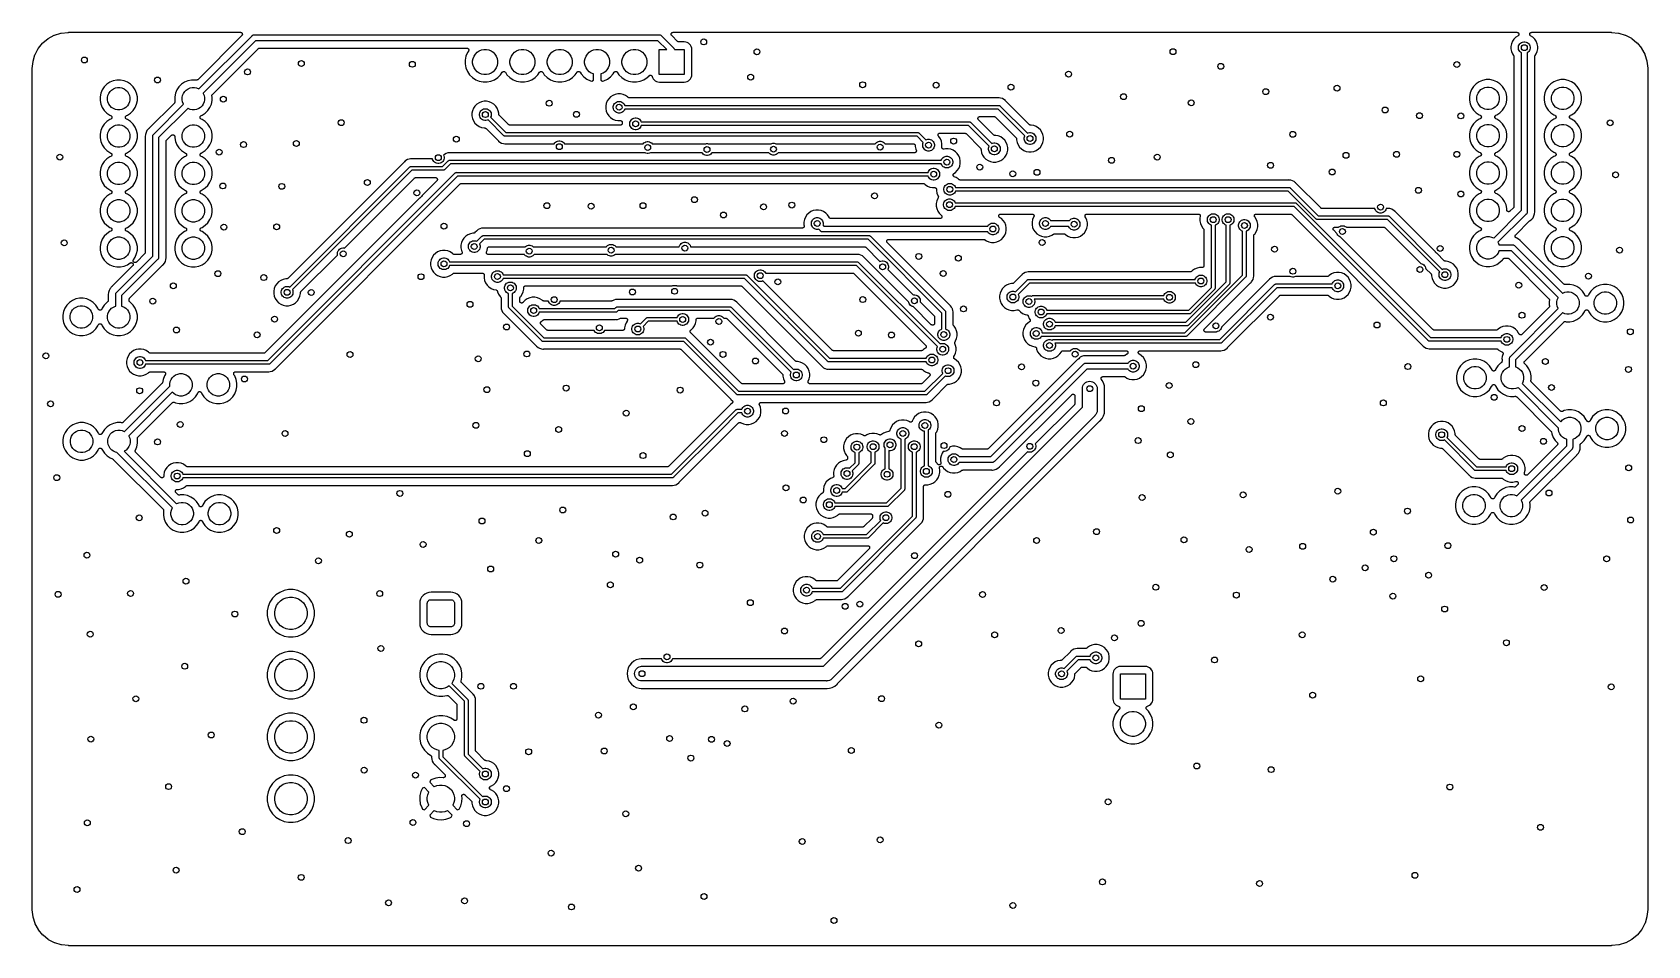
# Model space of a CAD drawing. Extents: x 103 to 213, y -152 to -90.
import ezdxf

# ---------------------------------------------------------------- set-up
doc = ezdxf.new("R2010")
doc.units = 0
doc.layers.add('BLACK', color=7, linetype='CONTINUOUS')

msp = doc.modelspace()

# ---------------------------------------------------------------- linework, layer by layer
at = {"layer": 'BLACK', "linetype": 'CONTINUOUS'}
for p, q in [((103.476, -91.4404), (103.761, -91.0908)), ((103.761, -91.0908), (103.762, -91.0895)), ((103.762, -91.0895), (103.771, -91.0814)), ((103.771, -91.0814), (103.779, -91.0732)), ((103.779, -91.0732), (104.126, -90.7856)), ((104.126, -90.7856), (104.128, -90.7845)), ((104.128, -90.7845), (104.137, -90.7782)), ((104.137, -90.7782), (104.147, -90.7718)), ((104.147, -90.7718), (104.544, -90.5572)), ((104.544, -90.5572), (104.545, -90.5564)), ((104.545, -90.5564), (104.556, -90.552)), ((104.556, -90.552), (104.567, -90.5476)), ((104.567, -90.5476), (104.998, -90.4142)), ((104.998, -90.4142), (104.999, -90.4137)), ((104.999, -90.4137), (105.011, -90.4115)), ((105.011, -90.4115), (105.022, -90.4092)), ((105.022, -90.4092), (105.502, -90.3587)), ((105.502, -90.3587), (105.504, -90.3585)), ((105.504, -90.3585), (105.51, -90.3586)), ((105.51, -90.3586), (105.516, -90.358)), ((105.516, -90.358), (117.219, -90.358)), ((117.309, -90.5748), (114.308, -93.5758)), ((114.395, -94.2073), (118.012, -90.5905)), ((118.243, -90.925), (114.678, -94.4902)), ((117.219, -90.358), (117.22, -90.358)), ((117.22, -90.358), (117.22, -90.358)), ((117.22, -90.358), (117.22, -90.358)), ((117.22, -90.358), (117.221, -90.358)), ((117.221, -90.358), (117.233, -90.3594)), ((117.233, -90.3594), (117.245, -90.3607)), ((117.245, -90.3607), (117.245, -90.3607)), ((117.245, -90.3607), (117.246, -90.3608)), ((117.246, -90.3608), (117.257, -90.3645)), ((117.257, -90.3645), (117.269, -90.3681)), ((117.269, -90.3681), (117.269, -90.3682)), ((117.269, -90.3682), (117.269, -90.3683)), ((117.269, -90.3683), (117.28, -90.3741)), ((117.28, -90.3741), (117.291, -90.38)), ((117.291, -90.38), (117.291, -90.3801)), ((117.291, -90.3801), (117.291, -90.3802)), ((117.291, -90.3802), (117.3, -90.388)), ((117.3, -90.388), (117.31, -90.3958)), ((117.317, -90.5654), (117.309, -90.5748)), ((117.31, -90.3958), (117.31, -90.396)), ((117.31, -90.396), (117.31, -90.3961)), ((117.31, -90.3961), (117.317, -90.4056)), ((117.317, -90.4056), (117.325, -90.4151)), ((117.324, -90.556), (117.317, -90.5654)), ((117.325, -90.5558), (117.324, -90.556)), ((117.325, -90.4151), (117.325, -90.4153)), ((117.325, -90.4153), (117.325, -90.4155)), ((117.325, -90.4155), (117.331, -90.4262)), ((117.33, -90.5451), (117.325, -90.5556)), ((117.325, -90.5556), (117.325, -90.5558)), ((117.336, -90.5342), (117.33, -90.5451)), ((117.331, -90.4262), (117.337, -90.437)), ((117.34, -90.5223), (117.336, -90.5338)), ((117.336, -90.5338), (117.336, -90.534)), ((117.336, -90.534), (117.336, -90.5342)), ((117.337, -90.437), (117.337, -90.4372)), ((117.337, -90.4372), (117.337, -90.4374)), ((117.337, -90.4374), (117.34, -90.4491)), ((117.34, -90.4491), (117.344, -90.4608)), ((117.344, -90.5105), (117.34, -90.5223)), ((117.344, -90.4608), (117.344, -90.461)), ((117.344, -90.461), (117.344, -90.4612)), ((117.344, -90.4612), (117.345, -90.4734)), ((117.345, -90.498), (117.344, -90.5101)), ((117.344, -90.5101), (117.344, -90.5103)), ((117.344, -90.5103), (117.344, -90.5105)), ((117.345, -90.4734), (117.346, -90.4854)), ((117.346, -90.4859), (117.345, -90.498)), ((117.346, -90.4854), (117.346, -90.4857)), ((117.346, -90.4857), (117.346, -90.4859)), ((118.012, -90.5905), (118.018, -90.5829)), ((118.018, -90.5829), (118.048, -90.5579)), ((118.048, -90.5579), (118.083, -90.5393)), ((118.083, -90.5393), (118.093, -90.5363)), ((118.093, -90.5363), (118.121, -90.5279)), ((118.121, -90.5279), (118.125, -90.5275)), ((118.125, -90.5275), (118.15, -90.525)), ((118.15, -90.525), (118.16, -90.524)), ((118.15, -90.525), (118.15, -90.525)), ((118.16, -90.524), (118.17, -90.525)), ((118.17, -90.525), (145.69, -90.525)), ((145.617, -90.925), (118.243, -90.925)), ((146.217, -91.525), (145.617, -90.925)), ((145.69, -90.525), (145.7, -90.524)), ((145.7, -90.524), (145.71, -90.525)), ((145.71, -90.525), (145.71, -90.525)), ((145.71, -90.525), (145.739, -90.5279)), ((145.739, -90.5279), (145.777, -90.5393)), ((145.777, -90.5393), (145.812, -90.5579)), ((145.812, -90.5579), (145.842, -90.5829)), ((145.842, -90.5829), (145.848, -90.5905)), ((145.848, -90.5905), (146.694, -91.4366)), ((146.514, -90.4837), (146.515, -90.4714)), ((146.514, -90.4839), (146.514, -90.4837)), ((146.514, -90.4841), (146.514, -90.4839)), ((146.515, -90.4961), (146.514, -90.4841)), ((146.515, -90.4714), (146.516, -90.4595)), ((146.516, -90.5084), (146.515, -90.4961)), ((146.516, -90.4595), (146.517, -90.4592)), ((146.516, -90.5086), (146.516, -90.5084)), ((146.516, -90.5088), (146.516, -90.5086)), ((146.52, -90.5203), (146.516, -90.5088)), ((146.517, -90.459), (146.52, -90.4474)), ((146.517, -90.4592), (146.517, -90.459)), ((146.52, -90.4474), (146.524, -90.4358)), ((146.523, -90.5322), (146.52, -90.5203)), ((146.523, -90.5324), (146.523, -90.5322)), ((146.523, -90.5326), (146.523, -90.5324)), ((146.529, -90.5434), (146.523, -90.5326)), ((146.524, -90.4354), (146.53, -90.4248)), ((146.524, -90.4356), (146.524, -90.4354)), ((146.524, -90.4358), (146.524, -90.4356)), ((146.534, -90.5542), (146.529, -90.5434)), ((146.53, -90.4248), (146.536, -90.414)), ((146.534, -90.5543), (146.534, -90.5542)), ((146.535, -90.5545), (146.534, -90.5543)), ((146.542, -90.564), (146.535, -90.5545)), ((146.536, -90.4136), (146.544, -90.4043)), ((146.536, -90.4138), (146.536, -90.4136)), ((146.536, -90.414), (146.536, -90.4138)), ((146.55, -90.5735), (146.542, -90.564)), ((146.544, -90.4043), (146.551, -90.3949)), ((146.55, -90.5738), (146.55, -90.5735)), ((146.55, -90.5739), (146.55, -90.5738)), ((146.551, -90.5748), (146.55, -90.5739)), ((146.55, -90.5739), (146.55, -90.5739)), ((146.551, -90.3949), (146.552, -90.3947)), ((146.953, -90.9767), (146.551, -90.5748)), ((146.552, -90.3946), (146.561, -90.3869)), ((146.552, -90.3947), (146.552, -90.3946)), ((146.561, -90.3869), (146.571, -90.3792)), ((146.571, -90.379), (146.582, -90.3733)), ((146.571, -90.3791), (146.571, -90.379)), ((146.571, -90.3792), (146.571, -90.3791)), ((146.582, -90.3733), (146.592, -90.3676)), ((146.592, -90.3676), (146.593, -90.3675)), ((146.593, -90.3674), (146.605, -90.3639)), ((146.593, -90.3675), (146.593, -90.3674)), ((146.605, -90.3639), (146.616, -90.3604)), ((146.616, -90.3604), (146.617, -90.3603)), ((146.616, -90.3604), (146.616, -90.3604)), ((146.617, -90.3603), (146.629, -90.3592)), ((146.629, -90.3592), (146.641, -90.358)), ((146.641, -90.358), (204.056, -90.358)), ((146.962, -90.9842), (146.953, -90.9767)), ((146.971, -90.9917), (146.962, -90.9842)), ((146.972, -90.992), (146.971, -90.9917)), ((146.972, -90.9925), (146.972, -90.992)), ((146.982, -90.998), (146.972, -90.9925)), ((146.993, -91.0037), (146.982, -90.998)), ((146.993, -91.0039), (146.993, -91.0037)), ((146.994, -91.0042), (146.993, -91.0039)), ((147.005, -91.0076), (146.994, -91.0042)), ((147.016, -91.0112), (147.005, -91.0076)), ((147.017, -91.0112), (147.016, -91.0112)), ((147.018, -91.0114), (147.017, -91.0112)), ((147.029, -91.0126), (147.018, -91.0114)), ((147.041, -91.0139), (147.029, -91.0126)), ((147.042, -91.0139), (147.041, -91.0139)), ((147.043, -91.0139), (147.042, -91.0139)), ((147.042, -91.0139), (147.042, -91.0139)), ((147.042, -91.0139), (147.042, -91.0139)), ((147.404, -91.0139), (147.043, -91.0139)), ((147.51, -91.0243), (147.404, -91.0139)), ((147.605, -91.0534), (147.51, -91.0243)), ((147.694, -91.1006), (147.605, -91.0534)), ((147.771, -91.1641), (147.694, -91.1006)), ((147.834, -91.2414), (147.771, -91.1641)), ((203.677, -91.1351), (203.642, -91.3106)), ((203.745, -90.9699), (203.677, -91.1351)), ((203.845, -90.8212), (203.745, -90.9699)), ((203.971, -90.6947), (203.845, -90.8212)), ((204.127, -90.5906), (203.971, -90.6947)), ((204.056, -90.358), (204.058, -90.358)), ((204.058, -90.358), (204.058, -90.358)), ((204.058, -90.358), (204.058, -90.358)), ((204.058, -90.358), (204.058, -90.358)), ((204.058, -90.358), (204.071, -90.3594)), ((204.071, -90.3594), (204.083, -90.3607)), ((204.083, -90.3607), (204.083, -90.3608)), ((204.083, -90.3608), (204.083, -90.3608)), ((204.083, -90.3608), (204.095, -90.3645)), ((204.095, -90.3645), (204.106, -90.3681)), ((204.106, -90.3681), (204.106, -90.3682)), ((204.106, -90.3682), (204.106, -90.3683)), ((204.106, -90.3683), (204.117, -90.3741)), ((204.117, -90.3741), (204.128, -90.38)), ((204.136, -90.583), (204.127, -90.5906)), ((204.128, -90.38), (204.128, -90.3801)), ((204.128, -90.3801), (204.128, -90.3802)), ((204.128, -90.3802), (204.138, -90.3881)), ((204.146, -90.5751), (204.136, -90.583)), ((204.138, -90.3881), (204.147, -90.3959)), ((204.154, -90.5654), (204.146, -90.5749)), ((204.146, -90.5749), (204.146, -90.575)), ((204.146, -90.575), (204.146, -90.5751)), ((204.147, -90.3959), (204.147, -90.396)), ((204.147, -90.396), (204.147, -90.3961)), ((204.147, -90.3961), (204.155, -90.4057)), ((204.162, -90.556), (204.154, -90.5654)), ((204.155, -90.4057), (204.163, -90.4152)), ((204.168, -90.5446), (204.162, -90.5557)), ((204.162, -90.5557), (204.162, -90.5559)), ((204.162, -90.5559), (204.162, -90.556)), ((204.163, -90.4152), (204.163, -90.4153)), ((204.163, -90.4153), (204.163, -90.4155)), ((204.163, -90.4155), (204.168, -90.4262)), ((204.168, -90.4262), (204.174, -90.4371)), ((204.174, -90.5342), (204.168, -90.5446)), ((204.174, -90.4371), (204.174, -90.4373)), ((204.174, -90.4373), (204.174, -90.4374)), ((204.174, -90.4374), (204.178, -90.4488)), ((204.177, -90.522), (204.174, -90.5339)), ((204.174, -90.5339), (204.174, -90.5341)), ((204.174, -90.5341), (204.174, -90.5342)), ((204.181, -90.5105), (204.177, -90.522)), ((204.178, -90.4488), (204.181, -90.4609)), ((204.181, -90.4609), (204.181, -90.461)), ((204.181, -90.461), (204.181, -90.4612)), ((204.181, -90.4612), (204.182, -90.4732)), ((204.182, -90.498), (204.181, -90.5102)), ((204.181, -90.5102), (204.181, -90.5104)), ((204.181, -90.5104), (204.181, -90.5105)), ((204.182, -90.4732), (204.183, -90.4856)), ((204.183, -90.4859), (204.182, -90.498)), ((204.183, -90.4856), (204.183, -90.4857)), ((204.183, -90.4857), (204.183, -90.4859)), ((204.196, -91.2105), (204.239, -91.145)), ((204.239, -91.145), (204.295, -91.0893)), ((204.295, -91.0893), (204.361, -91.0455)), ((204.361, -91.0455), (204.433, -91.0154)), ((204.433, -91.0154), (204.511, -91)), ((204.511, -91), (204.589, -91)), ((204.589, -91), (204.667, -91.0154)), ((204.667, -91.0154), (204.739, -91.0455)), ((204.739, -91.0455), (204.805, -91.0893)), ((204.805, -91.0893), (204.861, -91.145)), ((204.861, -91.145), (204.904, -91.2105)), ((204.917, -90.4838), (204.918, -90.4717)), ((204.917, -90.4839), (204.917, -90.4838)), ((204.917, -90.4841), (204.917, -90.4839)), ((204.918, -90.4963), (204.917, -90.4841)), ((204.918, -90.4717), (204.919, -90.4595)), ((204.919, -90.5085), (204.918, -90.4963)), ((204.919, -90.4591), (204.923, -90.4477)), ((204.919, -90.4593), (204.919, -90.4591)), ((204.919, -90.4595), (204.919, -90.4593)), ((204.919, -90.5086), (204.919, -90.5085)), ((204.919, -90.5088), (204.919, -90.5086)), ((204.922, -90.5205), (204.919, -90.5088)), ((204.926, -90.5323), (204.922, -90.5205)), ((204.923, -90.4477), (204.926, -90.4358)), ((204.926, -90.4358), (204.927, -90.4356)), ((204.926, -90.5324), (204.926, -90.5323)), ((204.926, -90.5326), (204.926, -90.5324)), ((204.931, -90.5435), (204.926, -90.5326)), ((204.927, -90.4355), (204.932, -90.4249)), ((204.927, -90.4356), (204.927, -90.4355)), ((204.937, -90.5543), (204.931, -90.5435)), ((204.932, -90.4249), (204.938, -90.414)), ((204.937, -90.5544), (204.937, -90.5543)), ((204.937, -90.5545), (204.937, -90.5544)), ((204.945, -90.5639), (204.937, -90.5545)), ((204.938, -90.4137), (204.946, -90.4044)), ((204.938, -90.4139), (204.938, -90.4137)), ((204.938, -90.414), (204.938, -90.4139)), ((204.953, -90.5736), (204.945, -90.5639)), ((204.946, -90.4044), (204.954, -90.3949)), ((204.953, -90.5737), (204.953, -90.5736)), ((204.953, -90.5739), (204.953, -90.5737)), ((204.962, -90.5815), (204.953, -90.5739)), ((204.954, -90.3947), (204.964, -90.3871)), ((204.954, -90.3948), (204.954, -90.3947)), ((204.954, -90.3949), (204.954, -90.3948)), ((204.972, -90.5896), (204.962, -90.5815)), ((204.964, -90.3871), (204.973, -90.3792)), ((204.972, -90.5898), (204.972, -90.5896)), ((204.973, -90.5906), (204.972, -90.5898)), ((204.972, -90.5898), (204.972, -90.5898)), ((204.972, -90.5898), (204.972, -90.5898)), ((204.973, -90.3791), (204.974, -90.379)), ((204.973, -90.3792), (204.973, -90.3791)), ((205.129, -90.6947), (204.973, -90.5906)), ((204.974, -90.379), (204.984, -90.3734)), ((204.984, -90.3734), (204.995, -90.3676)), ((204.995, -90.3675), (205.007, -90.364)), ((204.995, -90.3676), (204.995, -90.3675)), ((204.995, -90.3675), (204.995, -90.3675)), ((205.007, -90.364), (205.019, -90.3604)), ((205.019, -90.3604), (205.031, -90.3592)), ((205.019, -90.3604), (205.019, -90.3604)), ((205.019, -90.3604), (205.019, -90.3604)), ((205.031, -90.3592), (205.044, -90.358)), ((205.044, -90.358), (210.466, -90.358)), ((205.255, -90.8212), (205.129, -90.6947)), ((205.355, -90.9699), (205.255, -90.8212)), ((205.423, -91.1351), (205.355, -90.9699)), ((205.458, -91.3106), (205.423, -91.1351)), ((210.466, -90.358), (210.468, -90.358)), ((210.468, -90.358), (210.474, -90.3586)), ((210.474, -90.3586), (210.479, -90.3586)), ((210.479, -90.3586), (210.961, -90.4059)), ((210.961, -90.4059), (210.963, -90.4061)), ((210.963, -90.4061), (210.974, -90.4085)), ((210.974, -90.4085), (210.986, -90.4107)), ((210.986, -90.4107), (211.418, -90.5411)), ((211.418, -90.5411), (211.419, -90.5417)), ((211.419, -90.5417), (211.43, -90.5462)), ((211.43, -90.5462), (211.441, -90.5506)), ((211.441, -90.5506), (211.839, -90.7624)), ((211.839, -90.7624), (211.84, -90.7632)), ((211.84, -90.7632), (211.85, -90.7697)), ((211.85, -90.7697), (211.86, -90.7761)), ((211.86, -90.7761), (212.209, -91.0613)), ((212.209, -91.0613), (212.211, -91.0624)), ((212.211, -91.0624), (212.219, -91.0706)), ((212.219, -91.0706), (212.227, -91.0787)), ((212.227, -91.0787), (212.514, -91.4263)), ((103.111, -92.3143), (103.241, -91.8824)), ((103.241, -91.8824), (103.242, -91.8807)), ((103.242, -91.8807), (103.246, -91.87)), ((103.246, -91.87), (103.251, -91.8594)), ((103.251, -91.8594), (103.462, -91.4611)), ((103.462, -91.4611), (103.463, -91.4595)), ((103.463, -91.4595), (103.47, -91.45)), ((103.47, -91.45), (103.476, -91.4404)), ((115.309, -94.5771), (118.416, -91.4702)), ((118.416, -91.4699), (118.417, -91.469)), ((118.416, -91.4702), (118.416, -91.4699)), ((118.416, -91.4699), (118.416, -91.4699)), ((118.416, -91.4699), (118.416, -91.4699)), ((118.417, -91.469), (118.427, -91.4616)), ((118.427, -91.4616), (118.436, -91.4542)), ((118.436, -91.4539), (118.437, -91.4535)), ((118.436, -91.4542), (118.436, -91.4539)), ((118.437, -91.4535), (118.447, -91.4481)), ((118.447, -91.4481), (118.457, -91.4426)), ((118.457, -91.4426), (118.458, -91.4424)), ((118.458, -91.4424), (118.459, -91.4421)), ((118.459, -91.4421), (118.47, -91.4388)), ((118.47, -91.4388), (118.481, -91.4354)), ((118.481, -91.4354), (118.482, -91.4354)), ((118.482, -91.4354), (118.483, -91.4352)), ((118.483, -91.4352), (118.494, -91.4341)), ((118.494, -91.4341), (118.506, -91.433)), ((118.506, -91.433), (132.619, -91.433)), ((132.554, -91.9789), (132.502, -92.2412)), ((132.502, -92.2412), (132.502, -92.5087)), ((132.657, -91.7317), (132.554, -91.9789)), ((132.619, -91.433), (132.62, -91.433)), ((132.62, -91.433), (132.62, -91.433)), ((132.62, -91.433), (132.62, -91.433)), ((132.62, -91.433), (132.62, -91.433)), ((132.62, -91.433), (132.632, -91.4344)), ((132.632, -91.4344), (132.644, -91.4357)), ((132.644, -91.4357), (132.645, -91.4357)), ((132.645, -91.4357), (132.645, -91.4358)), ((132.645, -91.4358), (132.657, -91.4395)), ((132.657, -91.4395), (132.668, -91.4431)), ((132.724, -91.6306), (132.657, -91.7317)), ((132.668, -91.4431), (132.668, -91.4432)), ((132.668, -91.4432), (132.669, -91.4433)), ((132.669, -91.4433), (132.679, -91.4491)), ((132.679, -91.4491), (132.69, -91.4549)), ((132.69, -91.4549), (132.69, -91.4551)), ((132.69, -91.4551), (132.69, -91.4552)), ((132.69, -91.4552), (132.7, -91.4629)), ((132.7, -91.4629), (132.709, -91.4707)), ((132.709, -91.4707), (132.709, -91.471)), ((132.709, -91.471), (132.709, -91.4711)), ((132.709, -91.4711), (132.717, -91.4805)), ((132.717, -91.4805), (132.725, -91.49)), ((132.73, -91.6199), (132.724, -91.6306)), ((132.725, -91.49), (132.725, -91.4902)), ((132.725, -91.4902), (132.725, -91.4905)), ((132.725, -91.4905), (132.73, -91.5012)), ((132.73, -91.5012), (132.736, -91.5119)), ((132.736, -91.6092), (132.73, -91.6199)), ((132.736, -91.5119), (132.736, -91.5122)), ((132.736, -91.5122), (132.736, -91.5124)), ((132.736, -91.5124), (132.74, -91.524)), ((132.739, -91.5973), (132.736, -91.6087)), ((132.736, -91.6087), (132.736, -91.6089)), ((132.736, -91.6089), (132.736, -91.6092)), ((132.743, -91.5855), (132.739, -91.5973)), ((132.74, -91.524), (132.743, -91.5357)), ((132.743, -91.5357), (132.743, -91.5359)), ((132.743, -91.5359), (132.743, -91.5362)), ((132.743, -91.5362), (132.744, -91.5482)), ((132.744, -91.5729), (132.743, -91.585)), ((132.743, -91.585), (132.743, -91.5853)), ((132.743, -91.5853), (132.743, -91.5855)), ((132.744, -91.5482), (132.746, -91.5603)), ((132.746, -91.5609), (132.744, -91.5729)), ((132.746, -91.5603), (132.746, -91.5606)), ((132.746, -91.5606), (132.746, -91.5609)), ((133.01, -92.2913), (133.043, -92.1271)), ((133.01, -92.4587), (133.01, -92.2913)), ((133.043, -92.1271), (133.107, -91.9724)), ((133.107, -91.9724), (133.2, -91.8332)), ((133.2, -91.8332), (133.318, -91.7148)), ((133.318, -91.7148), (133.457, -91.6217)), ((133.457, -91.6217), (133.612, -91.5577)), ((133.612, -91.5577), (133.776, -91.525)), ((133.776, -91.525), (133.944, -91.525)), ((133.944, -91.525), (134.108, -91.5577)), ((134.108, -91.5577), (134.263, -91.6217)), ((134.263, -91.6217), (134.402, -91.7148)), ((134.402, -91.7148), (134.52, -91.8332)), ((134.52, -91.8332), (134.613, -91.9724)), ((134.613, -91.9724), (134.677, -92.1271)), ((134.677, -92.1271), (134.71, -92.2913)), ((134.71, -92.2913), (134.71, -92.4587)), ((135.55, -92.2913), (135.583, -92.1271)), ((135.55, -92.4587), (135.55, -92.2913)), ((135.583, -92.1271), (135.647, -91.9724)), ((135.647, -91.9724), (135.74, -91.8332)), ((135.74, -91.8332), (135.858, -91.7148)), ((135.858, -91.7148), (135.997, -91.6217)), ((135.997, -91.6217), (136.152, -91.5577)), ((136.152, -91.5577), (136.316, -91.525)), ((136.316, -91.525), (136.484, -91.525)), ((136.484, -91.525), (136.648, -91.5577)), ((136.648, -91.5577), (136.803, -91.6217)), ((136.803, -91.6217), (136.942, -91.7148)), ((136.942, -91.7148), (137.06, -91.8332)), ((137.06, -91.8332), (137.153, -91.9724)), ((137.153, -91.9724), (137.217, -92.1271)), ((137.217, -92.1271), (137.25, -92.2913)), ((137.25, -92.2913), (137.25, -92.4587)), ((138.09, -92.2913), (138.123, -92.1271)), ((138.09, -92.4587), (138.09, -92.2913)), ((138.123, -92.1271), (138.187, -91.9724)), ((138.187, -91.9724), (138.28, -91.8332)), ((138.28, -91.8332), (138.398, -91.7148)), ((138.398, -91.7148), (138.537, -91.6217)), ((138.537, -91.6217), (138.692, -91.5577)), ((138.692, -91.5577), (138.856, -91.525)), ((138.856, -91.525), (139.024, -91.525)), ((139.024, -91.525), (139.188, -91.5577)), ((139.188, -91.5577), (139.343, -91.6217)), ((139.343, -91.6217), (139.482, -91.7148)), ((139.482, -91.7148), (139.6, -91.8332)), ((139.6, -91.8332), (139.693, -91.9724)), ((139.693, -91.9724), (139.757, -92.1271)), ((139.757, -92.1271), (139.79, -92.2913)), ((139.79, -92.2913), (139.79, -92.4587)), ((140.63, -92.2913), (140.663, -92.1271)), ((140.63, -92.4587), (140.63, -92.2913)), ((140.663, -92.1271), (140.727, -91.9724)), ((140.727, -91.9724), (140.82, -91.8332)), ((140.82, -91.8332), (140.938, -91.7148)), ((140.938, -91.7148), (141.077, -91.6217)), ((141.077, -91.6217), (141.232, -91.5577)), ((141.232, -91.5577), (141.396, -91.525)), ((141.396, -91.525), (141.564, -91.525)), ((141.564, -91.525), (141.728, -91.5577)), ((141.728, -91.5577), (141.883, -91.6217)), ((141.883, -91.6217), (142.022, -91.7148)), ((142.022, -91.7148), (142.14, -91.8332)), ((142.14, -91.8332), (142.233, -91.9724)), ((142.233, -91.9724), (142.297, -92.1271)), ((142.297, -92.1271), (142.33, -92.2913)), ((142.33, -92.2913), (142.33, -92.4587)), ((143.17, -92.2913), (143.203, -92.1271)), ((143.17, -92.4587), (143.17, -92.2913)), ((143.203, -92.1271), (143.267, -91.9724)), ((143.267, -91.9724), (143.36, -91.8332)), ((143.36, -91.8332), (143.478, -91.7148)), ((143.478, -91.7148), (143.617, -91.6217)), ((143.617, -91.6217), (143.772, -91.5577)), ((143.772, -91.5577), (143.936, -91.525)), ((143.936, -91.525), (144.104, -91.525)), ((144.104, -91.525), (144.268, -91.5577)), ((144.268, -91.5577), (144.423, -91.6217)), ((144.423, -91.6217), (144.562, -91.7148)), ((144.562, -91.7148), (144.68, -91.8332)), ((144.68, -91.8332), (144.773, -91.9724)), ((144.773, -91.9724), (144.837, -92.1271)), ((144.837, -92.1271), (144.87, -92.2913)), ((144.87, -92.2913), (144.87, -92.4587)), ((145.71, -93.225), (145.71, -91.525)), ((145.71, -91.525), (146.217, -91.525)), ((146.694, -91.4366), (146.702, -91.4429)), ((146.702, -91.4429), (146.708, -91.4505)), ((146.708, -91.4505), (146.708, -91.4505)), ((146.708, -91.4505), (146.727, -91.4733)), ((146.727, -91.4733), (146.746, -91.5081)), ((146.746, -91.5081), (146.751, -91.525)), ((146.751, -91.525), (147.41, -91.525)), ((147.41, -91.525), (147.41, -93.225)), ((147.882, -91.3297), (147.834, -91.2414)), ((147.911, -91.4254), (147.882, -91.3297)), ((147.921, -91.5312), (147.911, -91.4254)), ((147.921, -93.2188), (147.921, -91.5312)), ((203.642, -91.3106), (203.642, -91.4894)), ((203.642, -91.4894), (203.677, -91.6649)), ((203.677, -91.6649), (203.745, -91.8301)), ((203.745, -91.8301), (203.821, -91.9427)), ((203.821, -91.9427), (203.821, -91.943)), ((203.821, -91.943), (203.821, -91.943)), ((203.821, -91.943), (203.821, -91.943)), ((203.821, -91.943), (203.822, -91.9442)), ((203.822, -91.9442), (203.827, -91.9546)), ((203.827, -91.9546), (203.832, -91.9649)), ((203.832, -91.9649), (203.833, -91.9656)), ((203.833, -91.9656), (203.833, -91.9662)), ((203.833, -91.9662), (203.836, -91.9775)), ((203.836, -91.9775), (203.84, -91.9886)), ((203.84, -91.9886), (203.84, -91.9893)), ((203.84, -91.9893), (203.84, -91.99)), ((203.84, -91.99), (203.841, -92.0017)), ((203.841, -92.0017), (203.842, -92.0133)), ((203.842, -92.0133), (203.842, -102.194)), ((204.15, -91.3606), (204.165, -91.2833)), ((204.15, -91.4394), (204.15, -91.3606)), ((204.165, -91.5167), (204.15, -91.4394)), ((204.165, -91.2833), (204.196, -91.2105)), ((204.196, -91.5895), (204.165, -91.5167)), ((204.239, -91.655), (204.196, -91.5895)), ((204.295, -91.7107), (204.239, -91.655)), ((204.35, -91.7474), (204.295, -91.7107)), ((204.35, -102.457), (204.35, -91.7474)), ((204.805, -91.7107), (204.75, -91.7474)), ((204.75, -91.7474), (204.75, -102.555)), ((204.861, -91.655), (204.805, -91.7107)), ((204.904, -91.5895), (204.861, -91.655)), ((204.904, -91.2105), (204.935, -91.2833)), ((204.935, -91.5167), (204.904, -91.5895)), ((204.935, -91.2833), (204.95, -91.3606)), ((204.95, -91.4394), (204.935, -91.5167)), ((204.95, -91.3606), (204.95, -91.4394)), ((205.258, -92.0115), (205.259, -91.9999)), ((205.258, -92.0129), (205.258, -92.0115)), ((205.258, -92.013), (205.258, -92.0129)), ((205.258, -92.013), (205.258, -92.013)), ((205.258, -92.0133), (205.258, -92.013)), ((205.258, -102.524), (205.258, -92.0133)), ((205.259, -91.9999), (205.26, -91.9883)), ((205.26, -91.9883), (205.261, -91.9876)), ((205.261, -91.9869), (205.264, -91.9757)), ((205.261, -91.9876), (205.261, -91.9869)), ((205.264, -91.9757), (205.268, -91.9646)), ((205.268, -91.9633), (205.274, -91.953)), ((205.268, -91.9639), (205.268, -91.9633)), ((205.268, -91.9646), (205.268, -91.9639)), ((205.274, -91.953), (205.279, -91.9427)), ((205.279, -91.9427), (205.355, -91.8301)), ((205.355, -91.8301), (205.423, -91.6649)), ((205.423, -91.6649), (205.458, -91.4894)), ((205.458, -91.4894), (205.458, -91.3106)), ((212.514, -91.4263), (212.515, -91.4277)), ((212.515, -91.4277), (212.522, -91.4374)), ((212.522, -91.4374), (212.528, -91.4469)), ((212.528, -91.4469), (212.743, -91.8438)), ((212.743, -91.8438), (212.744, -91.8453)), ((212.744, -91.8453), (212.748, -91.8561)), ((212.748, -91.8561), (212.752, -91.8666)), ((212.752, -91.8666), (212.886, -92.2976)), ((212.886, -92.2976), (212.886, -92.2993)), ((212.886, -92.2993), (212.888, -92.3107)), ((103.058, -92.8317), (103.059, -92.8264)), ((103.058, -92.8335), (103.058, -92.8317)), ((103.058, -149.984), (103.058, -92.8335)), ((103.059, -92.8211), (103.106, -92.3386)), ((103.059, -92.8264), (103.059, -92.8211)), ((103.106, -92.3368), (103.108, -92.3256)), ((103.106, -92.3386), (103.106, -92.3368)), ((103.108, -92.3256), (103.111, -92.3143)), ((132.502, -92.5087), (132.554, -92.7711)), ((132.554, -92.7711), (132.657, -93.0183)), ((132.657, -93.0183), (132.805, -93.2407)), ((132.805, -93.2407), (132.994, -93.4298)), ((133.043, -92.6229), (133.01, -92.4587)), ((133.107, -92.7776), (133.043, -92.6229)), ((133.2, -92.9168), (133.107, -92.7776)), ((133.318, -93.0352), (133.2, -92.9168)), ((133.457, -93.1283), (133.318, -93.0352)), ((133.612, -93.1923), (133.457, -93.1283)), ((133.776, -93.225), (133.612, -93.1923)), ((133.944, -93.225), (133.776, -93.225)), ((134.108, -93.1923), (133.944, -93.225)), ((134.263, -93.1283), (134.108, -93.1923)), ((134.402, -93.0352), (134.263, -93.1283)), ((134.52, -92.9168), (134.402, -93.0352)), ((134.613, -92.7776), (134.52, -92.9168)), ((134.677, -92.6229), (134.613, -92.7776)), ((134.71, -92.4587), (134.677, -92.6229)), ((134.726, -93.4298), (134.915, -93.2407)), ((134.915, -93.2407), (135.024, -93.0767)), ((135.024, -93.0767), (135.025, -93.0758)), ((135.025, -93.0752), (135.033, -93.0659)), ((135.025, -93.0757), (135.025, -93.0752)), ((135.025, -93.0758), (135.025, -93.0757)), ((135.025, -93.0758), (135.025, -93.0758)), ((135.033, -93.0659), (135.041, -93.0567)), ((135.041, -93.0563), (135.051, -93.0487)), ((135.041, -93.0565), (135.041, -93.0563)), ((135.041, -93.0567), (135.041, -93.0565)), ((135.051, -93.0487), (135.06, -93.0412)), ((135.06, -93.041), (135.061, -93.0408)), ((135.06, -93.0412), (135.06, -93.041)), ((135.061, -93.0408), (135.071, -93.0352)), ((135.071, -93.0352), (135.082, -93.0296)), ((135.082, -93.0295), (135.083, -93.0294)), ((135.082, -93.0296), (135.082, -93.0295)), ((135.083, -93.0294), (135.094, -93.026)), ((135.094, -93.026), (135.106, -93.0226)), ((135.106, -93.0225), (135.107, -93.0224)), ((135.106, -93.0226), (135.106, -93.0225)), ((135.107, -93.0224), (135.118, -93.0214)), ((135.118, -93.0214), (135.131, -93.0202)), ((135.131, -93.0202), (135.131, -93.0203)), ((135.131, -93.0203), (135.131, -93.0202)), ((135.131, -93.0202), (135.143, -93.0215)), ((135.143, -93.0215), (135.155, -93.0228)), ((135.155, -93.0228), (135.156, -93.0229)), ((135.156, -93.0229), (135.156, -93.0229)), ((135.156, -93.0229), (135.167, -93.0264)), ((135.167, -93.0264), (135.179, -93.03)), ((135.179, -93.03), (135.179, -93.0302)), ((135.179, -93.0302), (135.18, -93.0303)), ((135.18, -93.0303), (135.19, -93.036)), ((135.19, -93.036), (135.201, -93.0418)), ((135.201, -93.0418), (135.201, -93.042)), ((135.201, -93.042), (135.201, -93.0421)), ((135.201, -93.0421), (135.211, -93.0498)), ((135.211, -93.0498), (135.22, -93.0575)), ((135.22, -93.0575), (135.22, -93.0578)), ((135.22, -93.0578), (135.22, -93.058)), ((135.22, -93.058), (135.228, -93.0673)), ((135.228, -93.0673), (135.236, -93.0767)), ((135.236, -93.0767), (135.345, -93.2407)), ((135.345, -93.2407), (135.534, -93.4298)), ((135.583, -92.6229), (135.55, -92.4587)), ((135.647, -92.7776), (135.583, -92.6229)), ((135.74, -92.9168), (135.647, -92.7776)), ((135.858, -93.0352), (135.74, -92.9168)), ((135.997, -93.1283), (135.858, -93.0352)), ((136.152, -93.1923), (135.997, -93.1283)), ((136.316, -93.225), (136.152, -93.1923)), ((136.484, -93.225), (136.316, -93.225)), ((136.648, -93.1923), (136.484, -93.225)), ((136.803, -93.1283), (136.648, -93.1923)), ((136.942, -93.0352), (136.803, -93.1283)), ((137.06, -92.9168), (136.942, -93.0352)), ((137.153, -92.7776), (137.06, -92.9168)), ((137.217, -92.6229), (137.153, -92.7776)), ((137.25, -92.4587), (137.217, -92.6229)), ((137.266, -93.4298), (137.455, -93.2407)), ((137.455, -93.2407), (137.564, -93.0767)), ((137.564, -93.0767), (137.565, -93.0758)), ((137.565, -93.0752), (137.573, -93.0659)), ((137.565, -93.0757), (137.565, -93.0752)), ((137.565, -93.0758), (137.565, -93.0757)), ((137.565, -93.0758), (137.565, -93.0758)), ((137.573, -93.0659), (137.581, -93.0567)), ((137.581, -93.0563), (137.591, -93.0487)), ((137.581, -93.0565), (137.581, -93.0563)), ((137.581, -93.0567), (137.581, -93.0565)), ((137.591, -93.0487), (137.6, -93.0412)), ((137.6, -93.041), (137.601, -93.0408)), ((137.6, -93.0412), (137.6, -93.041)), ((137.601, -93.0408), (137.611, -93.0352)), ((137.611, -93.0352), (137.622, -93.0296)), ((137.622, -93.0295), (137.623, -93.0294)), ((137.622, -93.0296), (137.622, -93.0295)), ((137.623, -93.0294), (137.634, -93.026)), ((137.634, -93.026), (137.646, -93.0226)), ((137.646, -93.0225), (137.647, -93.0224)), ((137.646, -93.0226), (137.646, -93.0225)), ((137.647, -93.0224), (137.658, -93.0214)), ((137.658, -93.0214), (137.671, -93.0202)), ((137.671, -93.0202), (137.671, -93.0203)), ((137.671, -93.0203), (137.671, -93.0202)), ((137.671, -93.0202), (137.683, -93.0215)), ((137.683, -93.0215), (137.695, -93.0228)), ((137.695, -93.0228), (137.696, -93.0229)), ((137.696, -93.0229), (137.696, -93.0229)), ((137.696, -93.0229), (137.707, -93.0264)), ((137.707, -93.0264), (137.719, -93.03)), ((137.719, -93.03), (137.719, -93.0302)), ((137.719, -93.0302), (137.72, -93.0303)), ((137.72, -93.0303), (137.73, -93.036)), ((137.73, -93.036), (137.741, -93.0418)), ((137.741, -93.0418), (137.741, -93.042)), ((137.741, -93.042), (137.741, -93.0421)), ((137.741, -93.0421), (137.751, -93.0498)), ((137.751, -93.0498), (137.76, -93.0575)), ((137.76, -93.0575), (137.76, -93.0578)), ((137.76, -93.0578), (137.76, -93.058)), ((137.76, -93.058), (137.768, -93.0673)), ((137.768, -93.0673), (137.776, -93.0767)), ((137.776, -93.0767), (137.885, -93.2407)), ((137.885, -93.2407), (138.074, -93.4298)), ((138.123, -92.6229), (138.09, -92.4587)), ((138.187, -92.7776), (138.123, -92.6229)), ((138.28, -92.9168), (138.187, -92.7776)), ((138.398, -93.0352), (138.28, -92.9168)), ((138.537, -93.1283), (138.398, -93.0352)), ((138.692, -93.1923), (138.537, -93.1283)), ((138.856, -93.225), (138.692, -93.1923)), ((139.024, -93.225), (138.856, -93.225)), ((139.188, -93.1923), (139.024, -93.225)), ((139.343, -93.1283), (139.188, -93.1923)), ((139.482, -93.0352), (139.343, -93.1283)), ((139.6, -92.9168), (139.482, -93.0352)), ((139.693, -92.7776), (139.6, -92.9168)), ((139.757, -92.6229), (139.693, -92.7776)), ((139.79, -92.4587), (139.757, -92.6229)), ((139.806, -93.4298), (139.995, -93.2407)), ((139.995, -93.2407), (140.11, -93.0689)), ((140.11, -93.0689), (140.111, -93.0674)), ((140.111, -93.0674), (140.113, -93.0652)), ((140.113, -93.0652), (140.114, -93.0626)), ((140.114, -93.0626), (140.12, -93.0557)), ((140.12, -93.0557), (140.127, -93.0485)), ((140.127, -93.0485), (140.129, -93.0466)), ((140.129, -93.0466), (140.131, -93.0445)), ((140.131, -93.0445), (140.139, -93.0389)), ((140.139, -93.0389), (140.146, -93.033)), ((140.146, -93.033), (140.149, -93.0316)), ((140.149, -93.0316), (140.151, -93.0299)), ((140.151, -93.0299), (140.16, -93.0259)), ((140.16, -93.0259), (140.168, -93.0216)), ((140.168, -93.0216), (140.171, -93.0208)), ((140.171, -93.0208), (140.173, -93.0195)), ((140.173, -93.0195), (140.183, -93.0173)), ((140.183, -93.0173), (140.192, -93.0147)), ((140.192, -93.0147), (140.195, -93.0144)), ((140.195, -93.0144), (140.198, -93.0137)), ((140.198, -93.0137), (140.207, -93.0133)), ((140.207, -93.0133), (140.216, -93.0125)), ((140.216, -93.0125), (140.219, -93.0128)), ((140.219, -93.0128), (140.222, -93.0127)), ((140.222, -93.0127), (140.232, -93.0141)), ((140.232, -93.0141), (140.241, -93.0151)), ((140.241, -93.0151), (140.244, -93.016)), ((140.244, -93.016), (140.247, -93.0165)), ((140.247, -93.0165), (140.256, -93.0197)), ((140.256, -93.0197), (140.265, -93.0225)), ((140.265, -93.0225), (140.267, -93.0239)), ((140.267, -93.0239), (140.27, -93.025)), ((140.27, -93.025), (140.278, -93.0298)), ((140.278, -93.0298), (140.286, -93.0344)), ((140.286, -93.0344), (140.289, -93.0363)), ((140.289, -93.0363), (140.291, -93.0378)), ((140.291, -93.0378), (140.298, -93.0442)), ((140.298, -93.0442), (140.306, -93.0502)), ((140.306, -93.0502), (140.307, -93.0525)), ((140.307, -93.0525), (140.31, -93.0545)), ((140.31, -93.0545), (140.315, -93.0621)), ((140.315, -93.0621), (140.321, -93.0695)), ((140.321, -93.0695), (140.323, -93.0721)), ((140.323, -93.0721), (140.324, -93.0745)), ((140.324, -93.0745), (140.388, -93.1806)), ((140.388, -93.1806), (140.566, -93.3783)), ((140.566, -93.3783), (140.779, -93.5374)), ((140.663, -92.6229), (140.63, -92.4587)), ((140.727, -92.7776), (140.663, -92.6229)), ((140.82, -92.9168), (140.727, -92.7776)), ((140.938, -93.0352), (140.82, -92.9168)), ((141.077, -93.1283), (140.938, -93.0352)), ((141.226, -93.1898), (141.077, -93.1283)), ((141.226, -93.6186), (141.226, -93.1898)), ((141.883, -93.1283), (141.734, -93.1898)), ((141.734, -93.1898), (141.734, -93.6186)), ((142.022, -93.0352), (141.883, -93.1283)), ((142.14, -92.9168), (142.022, -93.0352)), ((142.233, -92.7776), (142.14, -92.9168)), ((142.181, -93.5374), (142.394, -93.3783)), ((142.297, -92.6229), (142.233, -92.7776)), ((142.33, -92.4587), (142.297, -92.6229)), ((142.394, -93.3783), (142.572, -93.1806)), ((142.572, -93.1806), (142.636, -93.0745)), ((142.636, -93.0745), (142.637, -93.073)), ((142.637, -93.073), (142.638, -93.0706)), ((142.638, -93.0706), (142.64, -93.068)), ((142.64, -93.068), (142.646, -93.0607)), ((142.646, -93.0607), (142.652, -93.0532)), ((142.652, -93.0532), (142.654, -93.0512)), ((142.654, -93.0512), (142.656, -93.049)), ((142.656, -93.049), (142.663, -93.043)), ((142.663, -93.043), (142.67, -93.0367)), ((142.67, -93.0367), (142.673, -93.0352)), ((142.673, -93.0352), (142.675, -93.0334)), ((142.675, -93.0334), (142.683, -93.029)), ((142.683, -93.029), (142.691, -93.0242)), ((142.691, -93.0242), (142.694, -93.0232)), ((142.694, -93.0232), (142.697, -93.0218)), ((142.697, -93.0218), (142.706, -93.0191)), ((142.706, -93.0191), (142.715, -93.016)), ((142.715, -93.016), (142.718, -93.0156)), ((142.718, -93.0156), (142.721, -93.0148)), ((142.721, -93.0148), (142.73, -93.0139)), ((142.73, -93.0139), (142.739, -93.0126)), ((142.739, -93.0126), (142.742, -93.0127)), ((142.742, -93.0127), (142.745, -93.0125)), ((142.745, -93.0125), (142.755, -93.0134)), ((142.755, -93.0134), (142.764, -93.014)), ((142.764, -93.014), (142.767, -93.0147)), ((142.767, -93.0147), (142.77, -93.015)), ((142.77, -93.015), (142.779, -93.0178)), ((142.779, -93.0178), (142.788, -93.0201)), ((142.788, -93.0201), (142.791, -93.0214)), ((142.791, -93.0214), (142.794, -93.0223)), ((142.794, -93.0223), (142.802, -93.0267)), ((142.802, -93.0267), (142.811, -93.0308)), ((142.811, -93.0308), (142.813, -93.0326)), ((142.813, -93.0326), (142.816, -93.034)), ((142.816, -93.034), (142.823, -93.04)), ((142.823, -93.04), (142.83, -93.0457)), ((142.83, -93.0457), (142.832, -93.0479)), ((142.832, -93.0479), (142.835, -93.0497)), ((142.835, -93.0497), (142.841, -93.057)), ((142.841, -93.057), (142.847, -93.0641)), ((142.847, -93.0641), (142.849, -93.0666)), ((142.849, -93.0666), (142.85, -93.0689)), ((142.85, -93.0689), (142.965, -93.2407)), ((142.965, -93.2407), (143.154, -93.4298)), ((143.203, -92.6229), (143.17, -92.4587)), ((143.267, -92.7776), (143.203, -92.6229)), ((143.36, -92.9168), (143.267, -92.7776)), ((143.478, -93.0352), (143.36, -92.9168)), ((143.617, -93.1283), (143.478, -93.0352)), ((143.772, -93.1923), (143.617, -93.1283)), ((143.936, -93.225), (143.772, -93.1923)), ((144.104, -93.225), (143.936, -93.225)), ((144.268, -93.1923), (144.104, -93.225)), ((144.423, -93.1283), (144.268, -93.1923)), ((144.562, -93.0352), (144.423, -93.1283)), ((144.68, -92.9168), (144.562, -93.0352)), ((144.773, -92.7776), (144.68, -92.9168)), ((144.837, -92.6229), (144.773, -92.7776)), ((144.87, -92.4587), (144.837, -92.6229)), ((144.886, -93.4298), (145.009, -93.3068)), ((145.009, -93.3068), (145.01, -93.3056)), ((145.01, -93.3056), (145.015, -93.3019)), ((145.015, -93.3019), (145.019, -93.2977)), ((145.019, -93.2977), (145.024, -93.2942)), ((145.024, -93.2942), (145.029, -93.2901)), ((145.029, -93.2901), (145.035, -93.2874)), ((145.035, -93.2874), (145.04, -93.2841)), ((145.04, -93.2841), (145.046, -93.2817)), ((145.046, -93.2817), (145.051, -93.2787)), ((145.051, -93.2787), (145.057, -93.2771)), ((145.057, -93.2771), (145.062, -93.2748)), ((145.062, -93.2748), (145.069, -93.2736)), ((145.069, -93.2736), (145.075, -93.2718)), ((145.075, -93.2718), (145.081, -93.2713)), ((145.081, -93.2713), (145.087, -93.2702)), ((145.087, -93.2702), (145.093, -93.2702)), ((145.093, -93.2702), (145.1, -93.2696)), ((145.1, -93.2696), (145.106, -93.2703)), ((145.106, -93.2703), (145.112, -93.2703)), ((145.112, -93.2703), (145.118, -93.2716)), ((145.118, -93.2716), (145.124, -93.2723)), ((145.124, -93.2723), (145.13, -93.2741)), ((145.13, -93.2741), (145.136, -93.2752)), ((145.136, -93.2752), (145.142, -93.2778)), ((145.142, -93.2778), (145.148, -93.2797)), ((145.148, -93.2797), (145.153, -93.2825)), ((145.153, -93.2825), (145.159, -93.2848)), ((145.159, -93.2848), (145.164, -93.2885)), ((145.164, -93.2885), (145.17, -93.2916)), ((145.17, -93.2916), (145.174, -93.2954)), ((145.174, -93.2954), (145.179, -93.2987)), ((145.179, -93.2987), (145.184, -93.3033)), ((145.184, -93.3033), (145.189, -93.3074)), ((145.189, -93.3074), (145.193, -93.312)), ((145.193, -93.312), (145.197, -93.3162)), ((145.197, -93.3162), (145.2, -93.3216)), ((145.2, -93.3216), (145.205, -93.3267)), ((145.205, -93.3267), (145.207, -93.3319)), ((145.207, -93.3319), (145.211, -93.3368)), ((145.211, -93.3368), (145.213, -93.3429)), ((145.213, -93.3429), (145.216, -93.3486)), ((145.216, -93.3486), (145.218, -93.3543)), ((145.218, -93.3543), (145.22, -93.3598)), ((145.22, -93.3598), (145.238, -93.4203)), ((147.41, -93.225), (145.71, -93.225)), ((147.882, -93.4203), (147.911, -93.3246)), ((147.911, -93.3246), (147.921, -93.2188)), ((212.888, -92.3107), (212.891, -92.3219)), ((212.891, -92.3219), (212.941, -92.8024)), ((212.941, -92.8024), (212.941, -92.8041)), ((212.941, -92.8041), (212.941, -92.8099)), ((212.941, -92.8099), (212.942, -92.8157)), ((212.942, -92.8157), (212.942, -149.966)), ((107.714, -94.4996), (107.665, -94.7449)), ((107.81, -94.2684), (107.714, -94.4996)), ((107.949, -94.0604), (107.81, -94.2684)), ((108.125, -93.8835), (107.949, -94.0604)), ((108.333, -93.7445), (108.125, -93.8835)), ((108.26, -94.5091), (108.343, -94.3843)), ((108.565, -93.6488), (108.333, -93.7445)), ((108.343, -94.3843), (108.449, -94.2781)), ((108.449, -94.2781), (108.574, -94.1947)), ((108.81, -93.6), (108.565, -93.6488)), ((108.574, -94.1947), (108.713, -94.1373)), ((108.713, -94.1373), (108.86, -94.108)), ((109.06, -93.6), (108.81, -93.6)), ((108.86, -94.108), (109.01, -94.108)), ((109.01, -94.108), (109.157, -94.1373)), ((109.305, -93.6488), (109.06, -93.6)), ((109.157, -94.1373), (109.296, -94.1947)), ((109.296, -94.1947), (109.421, -94.2781)), ((109.537, -93.7445), (109.305, -93.6488)), ((109.421, -94.2781), (109.527, -94.3843)), ((109.527, -94.3843), (109.61, -94.5091)), ((109.745, -93.8835), (109.537, -93.7445)), ((109.921, -94.0604), (109.745, -93.8835)), ((110.06, -94.2684), (109.921, -94.0604)), ((110.156, -94.4996), (110.06, -94.2684)), ((110.205, -94.7449), (110.156, -94.4996)), ((112.794, -94.4996), (112.745, -94.7449)), ((112.89, -94.2684), (112.794, -94.4996)), ((113.029, -94.0604), (112.89, -94.2684)), ((113.205, -93.8835), (113.029, -94.0604)), ((113.413, -93.7445), (113.205, -93.8835)), ((113.34, -94.5091), (113.423, -94.3843)), ((113.645, -93.6488), (113.413, -93.7445)), ((113.423, -94.3843), (113.529, -94.2781)), ((113.529, -94.2781), (113.654, -94.1947)), ((113.89, -93.6), (113.645, -93.6488)), ((113.654, -94.1947), (113.793, -94.1373)), ((113.793, -94.1373), (113.94, -94.108)), ((114.14, -93.6), (113.89, -93.6)), ((113.94, -94.108), (114.09, -94.108)), ((114.09, -94.108), (114.237, -94.1373)), ((114.193, -93.6106), (114.14, -93.6)), ((114.205, -93.6118), (114.193, -93.6106)), ((114.217, -93.613), (114.205, -93.6118)), ((114.218, -93.613), (114.217, -93.613)), ((114.217, -93.613), (114.217, -93.613)), ((114.23, -93.6119), (114.218, -93.613)), ((114.241, -93.6109), (114.23, -93.6119)), ((114.237, -94.1373), (114.376, -94.1947)), ((114.242, -93.6107), (114.241, -93.6109)), ((114.243, -93.6106), (114.242, -93.6107)), ((114.254, -93.6072), (114.243, -93.6106)), ((114.265, -93.6039), (114.254, -93.6072)), ((114.266, -93.6037), (114.265, -93.6039)), ((114.277, -93.598), (114.266, -93.6035)), ((114.266, -93.6035), (114.266, -93.6037)), ((114.287, -93.5925), (114.277, -93.598)), ((114.288, -93.5922), (114.287, -93.5925)), ((114.297, -93.5845), (114.288, -93.5919)), ((114.288, -93.5919), (114.288, -93.5922)), ((114.307, -93.5771), (114.297, -93.5845)), ((114.308, -93.5762), (114.307, -93.5771)), ((114.308, -93.5758), (114.308, -93.5762)), ((114.308, -93.5762), (114.308, -93.5762)), ((114.308, -93.5762), (114.308, -93.5762)), ((114.376, -94.1947), (114.395, -94.2073)), ((114.678, -94.4902), (114.69, -94.5091)), ((132.994, -93.4298), (133.217, -93.5784)), ((133.217, -93.5784), (133.464, -93.6808)), ((133.464, -93.6808), (133.726, -93.733)), ((133.726, -93.733), (133.994, -93.733)), ((133.994, -93.733), (134.256, -93.6808)), ((134.256, -93.6808), (134.503, -93.5784)), ((134.503, -93.5784), (134.726, -93.4298)), ((135.534, -93.4298), (135.757, -93.5784)), ((135.757, -93.5784), (136.004, -93.6808)), ((136.004, -93.6808), (136.266, -93.733)), ((136.266, -93.733), (136.534, -93.733)), ((136.534, -93.733), (136.796, -93.6808)), ((136.796, -93.6808), (137.043, -93.5784)), ((137.043, -93.5784), (137.266, -93.4298)), ((138.074, -93.4298), (138.297, -93.5784)), ((138.297, -93.5784), (138.544, -93.6808)), ((138.544, -93.6808), (138.806, -93.733)), ((138.806, -93.733), (139.074, -93.733)), ((139.074, -93.733), (139.336, -93.6808)), ((139.336, -93.6808), (139.583, -93.5784)), ((139.583, -93.5784), (139.806, -93.4298)), ((140.779, -93.5374), (141.022, -93.6531)), ((141.022, -93.6531), (141.11, -93.6798)), ((141.11, -93.6798), (141.226, -93.6186)), ((141.734, -93.6186), (141.85, -93.6798)), ((141.85, -93.6798), (141.938, -93.6531)), ((141.938, -93.6531), (142.181, -93.5374)), ((143.154, -93.4298), (143.377, -93.5784)), ((143.377, -93.5784), (143.624, -93.6808)), ((143.624, -93.6808), (143.886, -93.733)), ((143.886, -93.733), (144.154, -93.733)), ((144.154, -93.733), (144.416, -93.6808)), ((144.416, -93.6808), (144.663, -93.5784)), ((144.663, -93.5784), (144.886, -93.4298)), ((145.238, -93.4203), (145.286, -93.5086)), ((145.286, -93.5086), (145.349, -93.5859)), ((145.349, -93.5859), (145.426, -93.6494)), ((145.426, -93.6494), (145.515, -93.6966)), ((145.515, -93.6966), (145.61, -93.7256)), ((145.61, -93.7256), (145.716, -93.7361)), ((145.716, -93.7361), (147.404, -93.7361)), ((147.404, -93.7361), (147.51, -93.7257)), ((147.51, -93.7257), (147.605, -93.6966)), ((147.605, -93.6966), (147.694, -93.6494)), ((147.694, -93.6494), (147.771, -93.5859)), ((147.771, -93.5859), (147.834, -93.5086)), ((147.834, -93.5086), (147.882, -93.4203)), ((200.864, -94.4746), (200.815, -94.7199)), ((200.96, -94.2434), (200.864, -94.4746)), ((201.099, -94.0354), (200.96, -94.2434)), ((201.275, -93.8585), (201.099, -94.0354)), ((201.483, -93.7195), (201.275, -93.8585)), ((201.352, -94.6227), (201.41, -94.4841)), ((201.41, -94.4841), (201.493, -94.3593)), ((201.715, -93.6238), (201.483, -93.7195)), ((201.493, -94.3593), (201.599, -94.2531)), ((201.599, -94.2531), (201.724, -94.1697)), ((201.96, -93.575), (201.715, -93.6238)), ((201.724, -94.1697), (201.863, -94.1123)), ((201.863, -94.1123), (202.01, -94.083)), ((202.21, -93.575), (201.96, -93.575)), ((202.01, -94.083), (202.16, -94.083)), ((202.16, -94.083), (202.307, -94.1123)), ((202.455, -93.6238), (202.21, -93.575)), ((202.307, -94.1123), (202.446, -94.1697)), ((202.446, -94.1697), (202.571, -94.2531)), ((202.687, -93.7195), (202.455, -93.6238)), ((202.571, -94.2531), (202.677, -94.3593)), ((202.677, -94.3593), (202.76, -94.4841)), ((202.895, -93.8585), (202.687, -93.7195)), ((202.76, -94.4841), (202.818, -94.6227)), ((203.071, -94.0354), (202.895, -93.8585)), ((203.21, -94.2434), (203.071, -94.0354)), ((203.306, -94.4746), (203.21, -94.2434)), ((203.355, -94.7199), (203.306, -94.4746)), ((205.944, -94.4746), (205.895, -94.7199)), ((206.04, -94.2434), (205.944, -94.4746)), ((206.179, -94.0354), (206.04, -94.2434)), ((206.355, -93.8585), (206.179, -94.0354)), ((206.563, -93.7195), (206.355, -93.8585)), ((206.432, -94.6227), (206.49, -94.4841)), ((206.49, -94.4841), (206.573, -94.3593)), ((206.795, -93.6238), (206.563, -93.7195)), ((206.573, -94.3593), (206.679, -94.2531)), ((206.679, -94.2531), (206.804, -94.1697)), ((207.04, -93.575), (206.795, -93.6238)), ((206.804, -94.1697), (206.943, -94.1123)), ((206.943, -94.1123), (207.09, -94.083)), ((207.29, -93.575), (207.04, -93.575)), ((207.09, -94.083), (207.24, -94.083)), ((207.24, -94.083), (207.387, -94.1123)), ((207.535, -93.6238), (207.29, -93.575)), ((207.387, -94.1123), (207.526, -94.1697)), ((207.526, -94.1697), (207.651, -94.2531)), ((207.767, -93.7195), (207.535, -93.6238)), ((207.651, -94.2531), (207.757, -94.3593)), ((207.757, -94.3593), (207.84, -94.4841)), ((207.975, -93.8585), (207.767, -93.7195)), ((207.84, -94.4841), (207.898, -94.6227)), ((208.151, -94.0354), (207.975, -93.8585)), ((208.29, -94.2434), (208.151, -94.0354)), ((208.386, -94.4746), (208.29, -94.2434)), ((208.435, -94.7199), (208.386, -94.4746)), ((107.665, -94.7449), (107.665, -94.9951)), ((107.665, -94.9951), (107.714, -95.2404)), ((107.714, -95.2404), (107.81, -95.4716)), ((107.81, -95.4716), (107.949, -95.6796)), ((108.173, -94.795), (108.202, -94.6477)), ((108.173, -94.945), (108.173, -94.795)), ((108.202, -95.0923), (108.173, -94.945)), ((108.202, -94.6477), (108.26, -94.5091)), ((108.26, -95.2309), (108.202, -95.0923)), ((108.343, -95.3557), (108.26, -95.2309)), ((108.449, -95.4619), (108.343, -95.3557)), ((108.574, -95.5453), (108.449, -95.4619)), ((108.713, -95.6027), (108.574, -95.5453)), ((109.296, -95.5453), (109.157, -95.6027)), ((109.421, -95.4619), (109.296, -95.5453)), ((109.527, -95.3557), (109.421, -95.4619)), ((109.61, -95.2309), (109.527, -95.3557)), ((109.61, -94.5091), (109.668, -94.6477)), ((109.668, -95.0923), (109.61, -95.2309)), ((109.668, -94.6477), (109.697, -94.795)), ((109.697, -94.945), (109.668, -95.0923)), ((109.697, -94.795), (109.697, -94.945)), ((109.921, -95.6796), (110.06, -95.4716)), ((110.06, -95.4716), (110.156, -95.2404)), ((110.156, -95.2404), (110.205, -94.9951)), ((110.205, -94.9951), (110.205, -94.7449)), ((112.721, -95.1629), (110.978, -96.9054)), ((111.316, -97.2866), (113.352, -95.2498)), ((113.635, -95.5327), (111.65, -97.5178)), ((112.728, -95.1537), (112.721, -95.1629)), ((112.736, -95.1448), (112.728, -95.1537)), ((112.737, -95.1437), (112.736, -95.1442)), ((112.736, -95.1442), (112.736, -95.1448)), ((112.742, -95.1334), (112.737, -95.1437)), ((112.748, -95.123), (112.742, -95.1334)), ((112.745, -94.7449), (112.745, -94.9951)), ((112.745, -94.9951), (112.756, -95.0483)), ((112.752, -95.1106), (112.748, -95.1219)), ((112.748, -95.1219), (112.748, -95.1224)), ((112.748, -95.1224), (112.748, -95.123)), ((112.755, -95.0994), (112.752, -95.1106)), ((112.756, -95.0982), (112.755, -95.0988)), ((112.755, -95.0988), (112.755, -95.0994)), ((112.756, -95.0483), (112.756, -95.0488)), ((112.756, -95.0488), (112.756, -95.0489)), ((112.756, -95.0489), (112.756, -95.0489)), ((112.756, -95.0489), (112.756, -95.0501)), ((112.756, -95.0501), (112.757, -95.0619)), ((112.757, -95.0865), (112.756, -95.0982)), ((112.757, -95.0619), (112.758, -95.0735)), ((112.758, -95.0748), (112.757, -95.0865)), ((112.758, -95.0735), (112.758, -95.0742)), ((112.758, -95.0742), (112.758, -95.0748)), ((113.253, -94.795), (113.282, -94.6477)), ((113.253, -94.945), (113.253, -94.795)), ((113.282, -95.0923), (113.253, -94.945)), ((113.282, -94.6477), (113.34, -94.5091)), ((113.34, -95.2309), (113.282, -95.0923)), ((113.352, -95.2498), (113.34, -95.2309)), ((113.654, -95.5453), (113.635, -95.5327)), ((113.793, -95.6027), (113.654, -95.5453)), ((114.376, -95.5453), (114.237, -95.6027)), ((114.501, -95.4619), (114.376, -95.5453)), ((114.607, -95.3557), (114.501, -95.4619)), ((114.69, -95.2309), (114.607, -95.3557)), ((114.69, -94.5091), (114.748, -94.6477)), ((114.748, -95.0923), (114.69, -95.2309)), ((114.748, -94.6477), (114.777, -94.795)), ((114.777, -94.945), (114.748, -95.0923)), ((114.777, -94.795), (114.777, -94.945)), ((115.001, -95.6796), (115.14, -95.4716)), ((115.14, -95.4716), (115.236, -95.2404)), ((115.236, -95.2404), (115.285, -94.9951)), ((115.272, -94.6652), (115.273, -94.6535)), ((115.272, -94.6658), (115.272, -94.6652)), ((115.272, -94.6665), (115.272, -94.6658)), ((115.273, -94.6781), (115.272, -94.6665)), ((115.273, -94.6535), (115.274, -94.6418)), ((115.274, -94.6899), (115.273, -94.6781)), ((115.274, -94.6418), (115.275, -94.6412)), ((115.274, -94.6911), (115.274, -94.6899)), ((115.274, -94.6917), (115.274, -94.6911)), ((115.274, -94.6911), (115.274, -94.6911)), ((115.274, -94.6911), (115.274, -94.6911)), ((115.285, -94.7449), (115.274, -94.6917)), ((115.275, -94.6406), (115.278, -94.6293)), ((115.275, -94.6412), (115.275, -94.6406)), ((115.278, -94.6293), (115.282, -94.6181)), ((115.282, -94.617), (115.288, -94.6066)), ((115.282, -94.6176), (115.282, -94.617)), ((115.282, -94.6181), (115.282, -94.6176)), ((115.285, -94.9951), (115.285, -94.7449)), ((115.288, -94.6066), (115.293, -94.5962)), ((115.293, -94.5962), (115.294, -94.5958)), ((115.294, -94.5952), (115.302, -94.5862)), ((115.294, -94.5958), (115.294, -94.5952)), ((115.302, -94.5862), (115.309, -94.5771)), ((133.07, -95.5199), (133.002, -95.6851)), ((133.17, -95.3712), (133.07, -95.5199)), ((133.296, -95.2447), (133.17, -95.3712)), ((133.445, -95.1453), (133.296, -95.2447)), ((133.61, -95.0769), (133.445, -95.1453)), ((133.786, -95.042), (133.61, -95.0769)), ((133.62, -95.6393), (133.686, -95.5955)), ((133.686, -95.5955), (133.758, -95.5654)), ((133.758, -95.5654), (133.836, -95.55)), ((133.964, -95.042), (133.786, -95.042)), ((133.836, -95.55), (133.914, -95.55)), ((133.914, -95.55), (133.992, -95.5654)), ((134.14, -95.0769), (133.964, -95.042)), ((133.992, -95.5654), (134.064, -95.5955)), ((134.064, -95.5955), (134.13, -95.6393)), ((134.305, -95.1453), (134.14, -95.0769)), ((134.454, -95.2447), (134.305, -95.1453)), ((134.58, -95.3712), (134.454, -95.2447)), ((134.68, -95.5199), (134.58, -95.3712)), ((134.748, -95.6851), (134.68, -95.5199)), ((142.102, -95.1851), (142.067, -95.3606)), ((142.067, -95.3606), (142.067, -95.5394)), ((142.067, -95.5394), (142.102, -95.7149)), ((142.17, -95.0199), (142.102, -95.1851)), ((142.27, -94.8712), (142.17, -95.0199)), ((142.396, -94.7447), (142.27, -94.8712)), ((142.545, -94.6453), (142.396, -94.7447)), ((142.71, -94.5769), (142.545, -94.6453)), ((142.575, -95.4106), (142.59, -95.3333)), ((142.575, -95.4894), (142.575, -95.4106)), ((142.59, -95.5667), (142.575, -95.4894)), ((142.59, -95.3333), (142.621, -95.2605)), ((142.621, -95.6395), (142.59, -95.5667)), ((142.621, -95.2605), (142.664, -95.195)), ((142.664, -95.195), (142.72, -95.1393)), ((142.886, -94.542), (142.71, -94.5769)), ((142.72, -95.1393), (142.786, -95.0955)), ((142.786, -95.0955), (142.858, -95.0654)), ((142.858, -95.0654), (142.936, -95.05)), ((143.064, -94.542), (142.886, -94.542)), ((142.936, -95.05), (143.014, -95.05)), ((143.014, -95.05), (143.092, -95.0654)), ((143.24, -94.5769), (143.064, -94.542)), ((143.092, -95.0654), (143.164, -95.0955)), ((143.164, -95.0955), (143.23, -95.1393)), ((143.23, -95.1393), (143.286, -95.195)), ((143.405, -94.6453), (143.24, -94.5769)), ((143.286, -95.195), (143.329, -95.2605)), ((143.329, -95.2605), (143.356, -95.325)), ((143.356, -95.575), (143.329, -95.6395)), ((143.356, -95.325), (168.794, -95.325)), ((168.748, -95.575), (143.356, -95.575)), ((143.554, -94.7447), (143.405, -94.6453)), ((143.589, -94.7798), (143.554, -94.7447)), ((143.598, -94.7872), (143.589, -94.7798)), ((143.607, -94.7948), (143.598, -94.7872)), ((143.608, -94.7951), (143.607, -94.7948)), ((143.608, -94.7955), (143.608, -94.7951)), ((143.618, -94.8011), (143.608, -94.7955)), ((143.629, -94.8067), (143.618, -94.8011)), ((143.629, -94.8069), (143.629, -94.8067)), ((143.63, -94.8072), (143.629, -94.8069)), ((143.641, -94.8107), (143.63, -94.8072)), ((143.652, -94.8142), (143.641, -94.8107)), ((143.653, -94.8143), (143.652, -94.8142)), ((143.654, -94.8145), (143.653, -94.8143)), ((143.665, -94.8157), (143.654, -94.8145)), ((143.677, -94.817), (143.665, -94.8157)), ((143.678, -94.817), (143.677, -94.817)), ((143.679, -94.817), (143.678, -94.817)), ((143.678, -94.817), (143.678, -94.817)), ((143.678, -94.817), (143.678, -94.817)), ((168.763, -94.817), (143.679, -94.817)), ((170.567, -97.3939), (168.748, -95.575)), ((168.768, -94.8165), (168.763, -94.817)), ((168.773, -94.8165), (168.768, -94.8165)), ((168.775, -94.8164), (168.773, -94.8165)), ((168.8, -94.8139), (168.775, -94.8164)), ((168.794, -95.325), (168.8, -95.3244)), ((168.825, -94.8164), (168.8, -94.8139)), ((168.8, -95.3244), (168.806, -95.325)), ((168.806, -95.325), (168.806, -95.325)), ((168.806, -95.325), (168.825, -95.3268)), ((168.924, -94.8262), (168.825, -94.8164)), ((168.825, -94.8164), (168.825, -94.8164)), ((168.825, -95.3268), (168.848, -95.334)), ((168.848, -95.334), (168.87, -95.3456)), ((168.87, -95.3456), (168.889, -95.3612)), ((168.889, -95.3612), (168.893, -95.366)), ((168.893, -95.366), (170.744, -97.2171)), ((169.043, -94.8624), (168.924, -94.8262)), ((169.153, -94.9211), (169.043, -94.8624)), ((169.25, -95.0002), (169.153, -94.9211)), ((169.266, -95.0196), (169.25, -95.0002)), ((169.269, -95.0234), (169.266, -95.0196)), ((169.273, -95.0275), (169.269, -95.0234)), ((169.274, -95.0288), (169.273, -95.0275)), ((170.875, -96.6298), (169.274, -95.0288)), ((200.815, -94.7199), (200.815, -94.9701)), ((200.815, -94.9701), (200.864, -95.2154)), ((200.864, -95.2154), (200.96, -95.4466)), ((200.96, -95.4466), (201.099, -95.6546)), ((201.323, -94.7699), (201.352, -94.6227)), ((201.323, -94.92), (201.323, -94.7699)), ((201.352, -95.0673), (201.323, -94.92)), ((201.41, -95.2059), (201.352, -95.0673)), ((201.493, -95.3307), (201.41, -95.2059)), ((201.599, -95.4369), (201.493, -95.3307)), ((201.724, -95.5203), (201.599, -95.4369)), ((201.863, -95.5777), (201.724, -95.5203)), ((202.01, -95.607), (201.863, -95.5777)), ((202.307, -95.5777), (202.16, -95.607)), ((202.446, -95.5203), (202.307, -95.5777)), ((202.571, -95.4369), (202.446, -95.5203)), ((202.677, -95.3307), (202.571, -95.4369)), ((202.76, -95.2059), (202.677, -95.3307)), ((202.818, -95.0673), (202.76, -95.2059)), ((202.818, -94.6227), (202.847, -94.7699)), ((202.847, -94.92), (202.818, -95.0673)), ((202.847, -94.7699), (202.847, -94.92)), ((203.071, -95.6546), (203.21, -95.4466)), ((203.21, -95.4466), (203.306, -95.2154)), ((203.306, -95.2154), (203.355, -94.9701)), ((203.355, -94.9701), (203.355, -94.7199)), ((205.895, -94.7199), (205.895, -94.9701)), ((205.895, -94.9701), (205.944, -95.2154)), ((205.944, -95.2154), (206.04, -95.4466)), ((206.04, -95.4466), (206.179, -95.6546)), ((206.403, -94.7699), (206.432, -94.6227)), ((206.403, -94.92), (206.403, -94.7699)), ((206.432, -95.0673), (206.403, -94.92)), ((206.49, -95.2059), (206.432, -95.0673)), ((206.573, -95.3307), (206.49, -95.2059)), ((206.679, -95.4369), (206.573, -95.3307)), ((206.804, -95.5203), (206.679, -95.4369)), ((206.943, -95.5777), (206.804, -95.5203)), ((207.09, -95.607), (206.943, -95.5777)), ((207.387, -95.5777), (207.24, -95.607)), ((207.526, -95.5203), (207.387, -95.5777)), ((207.651, -95.4369), (207.526, -95.5203)), ((207.757, -95.3307), (207.651, -95.4369)), ((207.84, -95.2059), (207.757, -95.3307)), ((207.898, -95.0673), (207.84, -95.2059)), ((207.898, -94.6227), (207.927, -94.7699)), ((207.927, -94.92), (207.898, -95.0673)), ((207.927, -94.7699), (207.927, -94.92)), ((208.151, -95.6546), (208.29, -95.4466)), ((208.29, -95.4466), (208.386, -95.2154)), ((208.386, -95.2154), (208.435, -94.9701)), ((208.435, -94.9701), (208.435, -94.7199)), ((107.949, -96.6004), (107.81, -96.8084)), ((107.949, -95.6796), (108.125, -95.8565)), ((108.125, -96.4235), (107.949, -96.6004)), ((108.125, -95.8565), (108.333, -95.9955)), ((108.333, -96.2845), (108.125, -96.4235)), ((108.333, -95.9955), (108.399, -96.0227)), ((108.399, -96.2573), (108.333, -96.2845)), ((108.399, -96.0227), (108.4, -96.0232)), ((108.41, -96.2515), (108.399, -96.2573)), ((108.4, -96.0232), (108.4, -96.0232)), ((108.4, -96.0232), (108.4, -96.0232)), ((108.4, -96.0232), (108.401, -96.0234)), ((108.401, -96.0234), (108.412, -96.0293)), ((108.421, -96.2459), (108.41, -96.2515)), ((108.412, -96.0293), (108.422, -96.0351)), ((108.43, -96.2379), (108.421, -96.2457)), ((108.421, -96.2457), (108.421, -96.2458)), ((108.421, -96.2458), (108.421, -96.2459)), ((108.422, -96.0351), (108.422, -96.0352)), ((108.422, -96.0352), (108.422, -96.0353)), ((108.422, -96.0353), (108.432, -96.0432)), ((108.44, -96.2303), (108.43, -96.2379)), ((108.432, -96.0432), (108.441, -96.051)), ((108.448, -96.2204), (108.44, -96.23)), ((108.44, -96.23), (108.44, -96.2301)), ((108.44, -96.2301), (108.44, -96.2303)), ((108.441, -96.051), (108.441, -96.0512)), ((108.441, -96.0512), (108.441, -96.0513)), ((108.441, -96.0513), (108.449, -96.0607)), ((108.456, -96.2112), (108.448, -96.2204)), ((108.449, -96.0607), (108.457, -96.0703)), ((108.462, -96.2), (108.456, -96.2108)), ((108.456, -96.2108), (108.456, -96.211)), ((108.456, -96.211), (108.456, -96.2112)), ((108.457, -96.0703), (108.457, -96.0705)), ((108.457, -96.0705), (108.457, -96.0706)), ((108.457, -96.0706), (108.463, -96.0814)), ((108.468, -96.1894), (108.462, -96.2)), ((108.463, -96.0814), (108.468, -96.0922)), ((108.468, -96.0922), (108.468, -96.0924)), ((108.468, -96.0924), (108.468, -96.0926)), ((108.468, -96.0926), (108.472, -96.1044)), ((108.471, -96.1772), (108.468, -96.189)), ((108.468, -96.189), (108.468, -96.1892)), ((108.468, -96.1892), (108.468, -96.1894)), ((108.475, -96.1658), (108.471, -96.1772)), ((108.472, -96.1044), (108.475, -96.116)), ((108.475, -96.116), (108.475, -96.1162)), ((108.475, -96.1162), (108.475, -96.1164)), ((108.475, -96.1164), (108.476, -96.1287)), ((108.476, -96.1532), (108.475, -96.1653)), ((108.475, -96.1653), (108.475, -96.1655)), ((108.475, -96.1655), (108.475, -96.1658)), ((108.476, -96.1287), (108.478, -96.1407)), ((108.478, -96.1411), (108.476, -96.1532)), ((108.478, -96.1407), (108.477, -96.1409)), ((108.477, -96.1409), (108.478, -96.1411)), ((108.574, -96.7347), (108.713, -96.6773)), ((108.86, -95.632), (108.713, -95.6027)), ((108.713, -96.6773), (108.86, -96.648)), ((109.01, -95.632), (108.86, -95.632)), ((108.86, -96.648), (109.01, -96.648)), ((109.157, -95.6027), (109.01, -95.632)), ((109.01, -96.648), (109.157, -96.6773)), ((109.157, -96.6773), (109.296, -96.7347)), ((109.392, -96.1389), (109.394, -96.1268)), ((109.393, -96.1391), (109.392, -96.1389)), ((109.392, -96.1393), (109.393, -96.1391)), ((109.394, -96.1515), (109.392, -96.1393)), ((109.394, -96.1268), (109.395, -96.1147)), ((109.395, -96.1636), (109.394, -96.1515)), ((109.395, -96.1142), (109.399, -96.1026)), ((109.395, -96.1145), (109.395, -96.1142)), ((109.395, -96.1147), (109.395, -96.1145)), ((109.395, -96.1638), (109.395, -96.1636)), ((109.395, -96.164), (109.395, -96.1638)), ((109.398, -96.1756), (109.395, -96.164)), ((109.402, -96.1874), (109.398, -96.1756)), ((109.399, -96.1026), (109.402, -96.091)), ((109.402, -96.0906), (109.408, -96.0798)), ((109.402, -96.0908), (109.402, -96.0906)), ((109.402, -96.091), (109.402, -96.0908)), ((109.402, -96.1876), (109.402, -96.1874)), ((109.402, -96.1878), (109.402, -96.1876)), ((109.407, -96.1985), (109.402, -96.1878)), ((109.413, -96.2094), (109.407, -96.1985)), ((109.408, -96.0798), (109.414, -96.0692)), ((109.413, -96.2095), (109.413, -96.2094)), ((109.413, -96.2097), (109.413, -96.2095)), ((109.421, -96.2191), (109.413, -96.2097)), ((109.414, -96.0688), (109.422, -96.0594)), ((109.414, -96.069), (109.414, -96.0688)), ((109.414, -96.0692), (109.414, -96.069)), ((109.429, -96.2287), (109.421, -96.2191)), ((109.422, -96.0594), (109.43, -96.05)), ((109.429, -96.2288), (109.429, -96.2287)), ((109.429, -96.229), (109.429, -96.2288)), ((109.438, -96.2368), (109.429, -96.229)), ((109.43, -96.0497), (109.44, -96.0421)), ((109.43, -96.0499), (109.43, -96.0497)), ((109.43, -96.05), (109.43, -96.0499)), ((109.448, -96.2447), (109.438, -96.2368)), ((109.44, -96.0421), (109.449, -96.0343)), ((109.448, -96.2448), (109.448, -96.2447)), ((109.448, -96.2449), (109.448, -96.2448)), ((109.458, -96.2507), (109.448, -96.2449)), ((109.449, -96.0341), (109.46, -96.0284)), ((109.449, -96.0342), (109.449, -96.0341)), ((109.449, -96.0343), (109.449, -96.0342)), ((109.469, -96.2566), (109.458, -96.2507)), ((109.46, -96.0284), (109.471, -96.0227)), ((109.47, -96.2568), (109.469, -96.2566)), ((109.471, -96.2573), (109.47, -96.2568)), ((109.47, -96.2568), (109.47, -96.2568)), ((109.47, -96.2568), (109.47, -96.2568)), ((109.471, -96.0227), (109.537, -95.9955)), ((109.537, -96.2845), (109.471, -96.2573)), ((109.537, -95.9955), (109.745, -95.8565)), ((109.745, -96.4235), (109.537, -96.2845)), ((109.745, -95.8565), (109.921, -95.6796)), ((109.921, -96.6004), (109.745, -96.4235)), ((110.06, -96.8084), (109.921, -96.6004)), ((113.654, -96.7347), (113.793, -96.6773)), ((113.94, -95.632), (113.793, -95.6027)), ((113.793, -96.6773), (113.94, -96.648)), ((114.09, -95.632), (113.94, -95.632)), ((113.94, -96.648), (114.09, -96.648)), ((114.237, -95.6027), (114.09, -95.632)), ((114.09, -96.648), (114.237, -96.6773)), ((114.237, -96.6773), (114.376, -96.7347)), ((114.472, -96.1389), (114.474, -96.1268)), ((114.473, -96.1391), (114.472, -96.1389)), ((114.472, -96.1393), (114.473, -96.1391)), ((114.474, -96.1515), (114.472, -96.1393)), ((114.474, -96.1268), (114.475, -96.1147)), ((114.475, -96.1636), (114.474, -96.1515)), ((114.475, -96.1142), (114.479, -96.1026)), ((114.475, -96.1145), (114.475, -96.1142)), ((114.475, -96.1147), (114.475, -96.1145)), ((114.475, -96.1638), (114.475, -96.1636)), ((114.475, -96.164), (114.475, -96.1638)), ((114.478, -96.1756), (114.475, -96.164)), ((114.482, -96.1874), (114.478, -96.1756)), ((114.479, -96.1026), (114.482, -96.091)), ((114.482, -96.0906), (114.488, -96.0798)), ((114.482, -96.0908), (114.482, -96.0906)), ((114.482, -96.091), (114.482, -96.0908)), ((114.482, -96.1876), (114.482, -96.1874)), ((114.482, -96.1878), (114.482, -96.1876)), ((114.487, -96.1985), (114.482, -96.1878)), ((114.493, -96.2094), (114.487, -96.1985)), ((114.488, -96.0798), (114.494, -96.0692)), ((114.493, -96.2095), (114.493, -96.2094)), ((114.493, -96.2097), (114.493, -96.2095)), ((114.501, -96.2191), (114.493, -96.2097)), ((114.494, -96.0688), (114.502, -96.0594)), ((114.494, -96.069), (114.494, -96.0688)), ((114.494, -96.0692), (114.494, -96.069)), ((114.509, -96.2287), (114.501, -96.2191)), ((114.502, -96.0594), (114.51, -96.05)), ((114.509, -96.2288), (114.509, -96.2287)), ((114.509, -96.229), (114.509, -96.2288)), ((114.518, -96.2368), (114.509, -96.229)), ((114.51, -96.0497), (114.52, -96.0421)), ((114.51, -96.0499), (114.51, -96.0497)), ((114.51, -96.05), (114.51, -96.0499)), ((114.528, -96.2447), (114.518, -96.2368)), ((114.52, -96.0421), (114.529, -96.0343)), ((114.528, -96.2448), (114.528, -96.2447)), ((114.528, -96.2449), (114.528, -96.2448)), ((114.538, -96.2507), (114.528, -96.2449)), ((114.529, -96.0341), (114.54, -96.0284)), ((114.529, -96.0342), (114.529, -96.0341)), ((114.529, -96.0343), (114.529, -96.0342)), ((114.549, -96.2566), (114.538, -96.2507)), ((114.54, -96.0284), (114.551, -96.0227)), ((114.55, -96.2568), (114.549, -96.2566)), ((114.551, -96.2573), (114.55, -96.2568)), ((114.55, -96.2568), (114.55, -96.2568)), ((114.55, -96.2568), (114.55, -96.2568)), ((114.551, -96.0227), (114.617, -95.9955)), ((114.617, -96.2845), (114.551, -96.2573)), ((114.617, -95.9955), (114.825, -95.8565)), ((114.825, -96.4235), (114.617, -96.2845)), ((114.825, -95.8565), (115.001, -95.6796)), ((115.001, -96.6004), (114.825, -96.4235)), ((115.14, -96.8084), (115.001, -96.6004)), ((133.002, -95.6851), (132.967, -95.8606)), ((132.967, -95.8606), (132.967, -96.0394)), ((132.967, -96.0394), (133.002, -96.2149)), ((133.002, -96.2149), (133.07, -96.3801)), ((133.07, -96.3801), (133.17, -96.5288)), ((133.17, -96.5288), (133.296, -96.6553)), ((133.296, -96.6553), (133.445, -96.7547)), ((133.475, -95.9106), (133.49, -95.8333)), ((133.475, -95.9894), (133.475, -95.9106)), ((133.49, -96.0667), (133.475, -95.9894)), ((133.49, -95.8333), (133.521, -95.7605)), ((133.521, -96.1395), (133.49, -96.0667)), ((133.521, -95.7605), (133.564, -95.695)), ((133.564, -96.205), (133.521, -96.1395)), ((133.564, -95.695), (133.62, -95.6393)), ((133.62, -96.2607), (133.564, -96.205)), ((133.686, -96.3045), (133.62, -96.2607)), ((133.758, -96.3346), (133.686, -96.3045)), ((133.836, -96.35), (133.758, -96.3346)), ((133.914, -96.35), (133.836, -96.35)), ((133.992, -96.3346), (133.914, -96.35)), ((134.056, -96.3079), (133.992, -96.3346)), ((135.132, -97.3841), (134.056, -96.3079)), ((134.13, -95.6393), (134.186, -95.695)), ((134.186, -95.695), (134.229, -95.7605)), ((134.229, -95.7605), (134.26, -95.8333)), ((134.26, -96.0667), (134.233, -96.1311)), ((134.233, -96.1311), (135.277, -97.175)), ((134.26, -95.8333), (134.275, -95.9106)), ((134.275, -95.9894), (134.26, -96.0667)), ((134.275, -95.9106), (134.275, -95.9894)), ((134.783, -95.8606), (134.748, -95.6851)), ((134.783, -95.9102), (134.783, -95.8606)), ((134.784, -95.9219), (134.783, -95.9102)), ((134.785, -95.9336), (134.784, -95.9219)), ((134.785, -95.9342), (134.785, -95.9336)), ((134.785, -95.9349), (134.785, -95.9342)), ((134.789, -95.9461), (134.785, -95.9349)), ((134.792, -95.9574), (134.789, -95.9461)), ((134.792, -95.958), (134.792, -95.9574)), ((134.793, -95.9586), (134.792, -95.958)), ((134.798, -95.969), (134.793, -95.9586)), ((134.803, -95.9794), (134.798, -95.969)), ((134.804, -95.9799), (134.803, -95.9794)), ((134.804, -95.9805), (134.804, -95.9799)), ((134.812, -95.9896), (134.804, -95.9805)), ((134.819, -95.9987), (134.812, -95.9896)), ((134.82, -95.9997), (134.819, -95.9987)), ((134.82, -96), (134.82, -95.9997)), ((134.82, -95.9997), (134.82, -95.9997)), ((134.82, -95.9997), (134.82, -95.9997)), ((135.45, -96.6298), (134.82, -96)), ((135.459, -96.6372), (135.45, -96.6298)), ((135.468, -96.6448), (135.459, -96.6372)), ((135.469, -96.6451), (135.468, -96.6448)), ((135.469, -96.6455), (135.469, -96.6451)), ((135.479, -96.6511), (135.469, -96.6455)), ((135.49, -96.6567), (135.479, -96.6511)), ((135.49, -96.6569), (135.49, -96.6567)), ((135.491, -96.6572), (135.49, -96.6569)), ((135.502, -96.6607), (135.491, -96.6572)), ((135.513, -96.6642), (135.502, -96.6607)), ((135.514, -96.6643), (135.513, -96.6642)), ((135.515, -96.6645), (135.514, -96.6643)), ((135.526, -96.6657), (135.515, -96.6645)), ((135.538, -96.667), (135.526, -96.6657)), ((135.539, -96.667), (135.538, -96.667)), ((135.54, -96.667), (135.539, -96.667)), ((135.539, -96.667), (135.539, -96.667)), ((135.539, -96.667), (135.539, -96.667)), ((143.065, -96.667), (135.54, -96.667)), ((142.102, -95.7149), (142.17, -95.8801)), ((142.17, -95.8801), (142.27, -96.0288)), ((142.27, -96.0288), (142.396, -96.1553)), ((142.396, -96.1553), (142.545, -96.2547)), ((142.545, -96.2547), (142.71, -96.3231)), ((142.664, -95.705), (142.621, -95.6395)), ((142.72, -95.7607), (142.664, -95.705)), ((142.71, -96.3231), (142.886, -96.358)), ((142.786, -95.8045), (142.72, -95.7607)), ((142.858, -95.8346), (142.786, -95.8045)), ((142.936, -95.85), (142.858, -95.8346)), ((142.886, -96.358), (143.065, -96.358)), ((143.014, -95.85), (142.936, -95.85)), ((143.092, -95.8346), (143.014, -95.85)), ((143.065, -96.358), (143.066, -96.358)), ((143.077, -96.6658), (143.065, -96.667)), ((143.066, -96.358), (143.066, -96.358)), ((143.066, -96.358), (143.066, -96.358)), ((143.066, -96.358), (143.067, -96.358)), ((143.067, -96.358), (143.079, -96.3593)), ((143.089, -96.6648), (143.077, -96.6658)), ((143.079, -96.3593), (143.091, -96.3606)), ((143.09, -96.6646), (143.089, -96.6646)), ((143.089, -96.6646), (143.089, -96.6648)), ((143.101, -96.6611), (143.09, -96.6646)), ((143.091, -96.3606), (143.091, -96.3607)), ((143.091, -96.3607), (143.091, -96.3608)), ((143.091, -96.3608), (143.103, -96.3644)), ((143.164, -95.8045), (143.092, -95.8346)), ((143.113, -96.6578), (143.101, -96.6611)), ((143.103, -96.3644), (143.114, -96.3679)), ((143.124, -96.6518), (143.113, -96.6574)), ((143.113, -96.6574), (143.113, -96.6575)), ((143.113, -96.6575), (143.113, -96.6578)), ((143.114, -96.3679), (143.115, -96.3681)), ((143.115, -96.3681), (143.115, -96.3683)), ((143.115, -96.3683), (143.125, -96.374)), ((143.135, -96.6463), (143.124, -96.6518)), ((143.125, -96.374), (143.136, -96.3797)), ((143.145, -96.6382), (143.135, -96.6458)), ((143.135, -96.6458), (143.135, -96.646)), ((143.135, -96.646), (143.135, -96.6463)), ((143.136, -96.3797), (143.136, -96.38)), ((143.136, -96.38), (143.137, -96.3802)), ((143.137, -96.3802), (143.146, -96.3879)), ((143.154, -96.6307), (143.145, -96.6382)), ((143.146, -96.3879), (143.155, -96.3955)), ((143.162, -96.6209), (143.154, -96.6301)), ((143.154, -96.6301), (143.154, -96.6304)), ((143.154, -96.6304), (143.154, -96.6307)), ((143.155, -96.3955), (143.155, -96.3959)), ((143.155, -96.3959), (143.156, -96.3961)), ((143.156, -96.3961), (143.163, -96.4055)), ((143.17, -96.6118), (143.162, -96.6209)), ((143.163, -96.4055), (143.171, -96.4147)), ((143.23, -95.7607), (143.164, -95.8045)), ((143.176, -96.6005), (143.17, -96.611)), ((143.17, -96.611), (143.17, -96.6114)), ((143.17, -96.6114), (143.17, -96.6118)), ((143.171, -96.4147), (143.171, -96.4151)), ((143.171, -96.4151), (143.171, -96.4155)), ((143.171, -96.4155), (143.177, -96.4261)), ((143.182, -96.59), (143.176, -96.6005)), ((143.177, -96.4261), (143.182, -96.4366)), ((143.182, -96.4366), (143.183, -96.437)), ((143.186, -96.5778), (143.182, -96.5892)), ((143.182, -96.5892), (143.182, -96.5896)), ((143.182, -96.5896), (143.182, -96.59)), ((143.183, -96.437), (143.183, -96.4374)), ((143.183, -96.4374), (143.186, -96.4488)), ((143.186, -96.4488), (143.19, -96.4603)), ((143.189, -96.5664), (143.186, -96.5778)), ((143.191, -96.5537), (143.189, -96.5655)), ((143.189, -96.5655), (143.189, -96.566)), ((143.189, -96.566), (143.189, -96.5664)), ((143.19, -96.4603), (143.19, -96.4608)), ((143.19, -96.4608), (143.19, -96.4612)), ((143.19, -96.4612), (143.191, -96.4731)), ((143.191, -96.4731), (143.192, -96.485)), ((143.192, -96.5418), (143.191, -96.5537)), ((143.192, -96.485), (143.192, -96.54)), ((143.192, -96.54), (143.192, -96.5409)), ((143.192, -96.5409), (143.192, -96.5409)), ((143.192, -96.5409), (143.192, -96.5409)), ((143.192, -96.5409), (143.192, -96.5418)), ((143.286, -95.705), (143.23, -95.7607)), ((143.329, -95.6395), (143.286, -95.705)), ((143.7, -96.5356), (143.715, -96.4583)), ((143.7, -96.6144), (143.7, -96.5356)), ((143.715, -96.6917), (143.7, -96.6144)), ((143.715, -96.4583), (143.746, -96.3855)), ((143.746, -96.7645), (143.715, -96.6917)), ((143.746, -96.3855), (143.789, -96.32)), ((143.789, -96.32), (143.845, -96.2643)), ((143.845, -96.2643), (143.911, -96.2205)), ((143.911, -96.2205), (143.983, -96.1904)), ((143.983, -96.1904), (144.061, -96.175)), ((144.061, -96.175), (144.139, -96.175)), ((144.139, -96.175), (144.217, -96.1904)), ((144.217, -96.1904), (144.289, -96.2205)), ((144.289, -96.2205), (144.355, -96.2643)), ((144.355, -96.2643), (144.411, -96.32)), ((144.411, -96.32), (144.454, -96.3855)), ((144.454, -96.3855), (144.481, -96.45)), ((144.481, -96.45), (166.794, -96.45)), ((166.794, -96.45), (166.8, -96.4494)), ((166.8, -96.4494), (166.806, -96.45)), ((166.806, -96.45), (166.806, -96.45)), ((166.806, -96.45), (166.825, -96.4518)), ((166.825, -96.4518), (166.848, -96.459)), ((166.848, -96.459), (166.87, -96.4706)), ((166.87, -96.4706), (166.889, -96.4862)), ((166.889, -96.4862), (166.893, -96.491)), ((166.893, -96.491), (168.319, -97.9171)), ((167.383, -96.2087), (167.384, -96.1964)), ((167.383, -96.2089), (167.383, -96.2087)), ((167.383, -96.2091), (167.383, -96.2089)), ((167.384, -96.2212), (167.383, -96.2091)), ((167.384, -96.1964), (167.385, -96.1845)), ((167.385, -96.2334), (167.384, -96.2212)), ((167.385, -96.184), (167.389, -96.1725)), ((167.385, -96.1842), (167.385, -96.184)), ((167.385, -96.1845), (167.385, -96.1842)), ((167.385, -96.2336), (167.385, -96.2334)), ((167.385, -96.2338), (167.385, -96.2336)), ((167.388, -96.2453), (167.385, -96.2338)), ((167.392, -96.2572), (167.388, -96.2453)), ((167.389, -96.1725), (167.393, -96.1608)), ((167.392, -96.2574), (167.392, -96.2572)), ((167.392, -96.2576), (167.392, -96.2574)), ((167.398, -96.2684), (167.392, -96.2576)), ((167.393, -96.1604), (167.399, -96.1498)), ((167.393, -96.1606), (167.393, -96.1604)), ((167.393, -96.1608), (167.393, -96.1606)), ((167.403, -96.2792), (167.398, -96.2684)), ((167.399, -96.1498), (167.405, -96.139)), ((167.403, -96.2793), (167.403, -96.2792)), ((167.404, -96.2795), (167.403, -96.2793)), ((167.411, -96.289), (167.404, -96.2795)), ((167.405, -96.1386), (167.413, -96.1293)), ((167.405, -96.1388), (167.405, -96.1386)), ((167.405, -96.139), (167.405, -96.1388)), ((167.419, -96.2985), (167.411, -96.289)), ((167.413, -96.1293), (167.42, -96.1199)), ((167.419, -96.2988), (167.419, -96.2985)), ((167.419, -96.2989), (167.419, -96.2988)), ((167.42, -96.2998), (167.419, -96.2989)), ((167.419, -96.2989), (167.419, -96.2989)), ((167.42, -96.1197), (167.421, -96.1196)), ((167.42, -96.1199), (167.42, -96.1197)), ((168.45, -97.3298), (167.42, -96.2998)), ((167.421, -96.1196), (167.43, -96.1119)), ((167.43, -96.1119), (167.44, -96.1042)), ((167.44, -96.104), (167.451, -96.0983)), ((167.44, -96.1041), (167.44, -96.104)), ((167.44, -96.1042), (167.44, -96.1041)), ((167.451, -96.0983), (167.461, -96.0926)), ((167.461, -96.0926), (167.462, -96.0925)), ((167.462, -96.0924), (167.473, -96.089)), ((167.462, -96.0925), (167.462, -96.0924)), ((167.473, -96.089), (167.485, -96.0854)), ((167.485, -96.0854), (167.486, -96.0853)), ((167.485, -96.0854), (167.485, -96.0854)), ((167.486, -96.0853), (167.498, -96.0842)), ((167.498, -96.0842), (167.51, -96.083)), ((167.51, -96.083), (168.485, -96.083)), ((168.485, -96.083), (168.486, -96.083)), ((168.486, -96.083), (168.486, -96.083)), ((168.486, -96.083), (168.486, -96.083)), ((168.486, -96.083), (168.487, -96.083)), ((168.487, -96.083), (168.499, -96.0843)), ((168.499, -96.0843), (168.51, -96.0855)), ((168.51, -96.0855), (168.511, -96.0857)), ((168.511, -96.0857), (168.512, -96.0858)), ((168.512, -96.0858), (168.523, -96.0893)), ((168.523, -96.0893), (168.534, -96.0928)), ((168.534, -96.0928), (168.535, -96.0931)), ((168.535, -96.0931), (168.535, -96.0933)), ((168.535, -96.0933), (168.546, -96.0989)), ((168.546, -96.0989), (168.556, -96.1045)), ((168.556, -96.1045), (168.556, -96.1049)), ((168.556, -96.1049), (168.557, -96.1052)), ((168.557, -96.1052), (168.566, -96.1127)), ((168.566, -96.1127), (168.575, -96.1202)), ((168.575, -96.1202), (169.98, -97.525)), ((170.884, -96.6372), (170.875, -96.6298)), ((170.893, -96.6448), (170.884, -96.6372)), ((170.894, -96.6451), (170.893, -96.6448)), ((170.894, -96.6455), (170.894, -96.6451)), ((170.904, -96.6511), (170.894, -96.6455)), ((170.915, -96.6567), (170.904, -96.6511)), ((170.915, -96.6569), (170.915, -96.6567)), ((170.916, -96.6572), (170.915, -96.6569)), ((170.927, -96.6607), (170.916, -96.6572)), ((170.938, -96.6642), (170.927, -96.6607)), ((170.939, -96.6643), (170.938, -96.6642)), ((170.94, -96.6645), (170.939, -96.6643)), ((170.951, -96.6657), (170.94, -96.6645)), ((170.963, -96.667), (170.951, -96.6657)), ((170.964, -96.667), (170.963, -96.667)), ((170.965, -96.667), (170.964, -96.667)), ((170.964, -96.667), (170.964, -96.667)), ((170.964, -96.667), (170.964, -96.667)), ((171.014, -96.667), (170.965, -96.667)), ((171.19, -96.7019), (171.014, -96.667)), ((201.099, -96.5754), (200.96, -96.7834)), ((201.099, -95.6546), (201.275, -95.8315)), ((201.275, -96.3985), (201.099, -96.5754)), ((201.275, -95.8315), (201.483, -95.9705)), ((201.483, -96.2595), (201.275, -96.3985)), ((201.483, -95.9705), (201.549, -95.9977)), ((201.549, -96.2323), (201.483, -96.2595)), ((201.549, -95.9977), (201.55, -95.9982)), ((201.56, -96.2265), (201.549, -96.2323)), ((201.55, -95.9982), (201.55, -95.9982)), ((201.55, -95.9982), (201.55, -95.9982)), ((201.55, -95.9982), (201.551, -95.9984)), ((201.551, -95.9984), (201.562, -96.0043)), ((201.571, -96.2209), (201.56, -96.2265)), ((201.562, -96.0043), (201.572, -96.0101)), ((201.58, -96.2129), (201.571, -96.2207)), ((201.571, -96.2207), (201.571, -96.2208)), ((201.571, -96.2208), (201.571, -96.2209)), ((201.572, -96.0101), (201.572, -96.0102)), ((201.572, -96.0102), (201.572, -96.0103)), ((201.572, -96.0103), (201.582, -96.0181)), ((201.59, -96.2053), (201.58, -96.2129)), ((201.582, -96.0181), (201.591, -96.026)), ((201.598, -96.1954), (201.59, -96.205)), ((201.59, -96.205), (201.59, -96.2051)), ((201.59, -96.2051), (201.59, -96.2053)), ((201.591, -96.026), (201.591, -96.0262)), ((201.591, -96.0262), (201.591, -96.0263)), ((201.591, -96.0263), (201.599, -96.0357)), ((201.606, -96.1862), (201.598, -96.1954)), ((201.599, -96.0357), (201.607, -96.0453)), ((201.612, -96.175), (201.606, -96.1858)), ((201.606, -96.1858), (201.606, -96.186)), ((201.606, -96.186), (201.606, -96.1862)), ((201.607, -96.0453), (201.607, -96.0455)), ((201.607, -96.0455), (201.607, -96.0456)), ((201.607, -96.0456), (201.613, -96.0564)), ((201.618, -96.1644), (201.612, -96.175)), ((201.613, -96.0564), (201.618, -96.0672)), ((201.618, -96.0672), (201.618, -96.0674)), ((201.618, -96.0674), (201.618, -96.0676)), ((201.618, -96.0676), (201.622, -96.0794)), ((201.621, -96.1522), (201.618, -96.164)), ((201.618, -96.164), (201.618, -96.1642)), ((201.618, -96.1642), (201.618, -96.1644)), ((201.625, -96.1408), (201.621, -96.1522)), ((201.622, -96.0794), (201.625, -96.091)), ((201.625, -96.091), (201.625, -96.0912)), ((201.625, -96.0912), (201.625, -96.0914)), ((201.625, -96.0914), (201.626, -96.1037)), ((201.626, -96.1282), (201.625, -96.1403)), ((201.625, -96.1403), (201.625, -96.1405)), ((201.625, -96.1405), (201.625, -96.1408)), ((201.626, -96.1037), (201.628, -96.1157)), ((201.628, -96.1161), (201.626, -96.1282)), ((201.628, -96.1157), (201.627, -96.1159)), ((201.627, -96.1159), (201.628, -96.1161)), ((201.724, -96.7097), (201.863, -96.6523)), ((201.863, -96.6523), (202.01, -96.623)), ((202.16, -95.607), (202.01, -95.607)), ((202.01, -96.623), (202.16, -96.623)), ((202.16, -96.623), (202.307, -96.6523)), ((202.307, -96.6523), (202.446, -96.7097)), ((202.542, -96.1139), (202.544, -96.1018)), ((202.543, -96.1141), (202.542, -96.1139)), ((202.542, -96.1143), (202.543, -96.1141)), ((202.544, -96.1265), (202.542, -96.1143)), ((202.544, -96.1018), (202.545, -96.0897)), ((202.545, -96.1386), (202.544, -96.1265)), ((202.545, -96.0892), (202.549, -96.0776)), ((202.545, -96.0895), (202.545, -96.0892)), ((202.545, -96.0897), (202.545, -96.0895)), ((202.545, -96.1388), (202.545, -96.1386)), ((202.545, -96.139), (202.545, -96.1388)), ((202.548, -96.1507), (202.545, -96.139)), ((202.552, -96.1624), (202.548, -96.1507)), ((202.549, -96.0776), (202.552, -96.066)), ((202.552, -96.0656), (202.558, -96.0548)), ((202.552, -96.0658), (202.552, -96.0656)), ((202.552, -96.066), (202.552, -96.0658)), ((202.552, -96.1626), (202.552, -96.1624)), ((202.552, -96.1628), (202.552, -96.1626)), ((202.557, -96.1735), (202.552, -96.1628)), ((202.563, -96.1844), (202.557, -96.1735)), ((202.558, -96.0548), (202.564, -96.0442)), ((202.563, -96.1845), (202.563, -96.1844)), ((202.563, -96.1847), (202.563, -96.1845)), ((202.571, -96.1941), (202.563, -96.1847)), ((202.564, -96.0438), (202.572, -96.0343)), ((202.564, -96.044), (202.564, -96.0438)), ((202.564, -96.0442), (202.564, -96.044)), ((202.579, -96.2037), (202.571, -96.1941)), ((202.572, -96.0343), (202.58, -96.025)), ((202.579, -96.2038), (202.579, -96.2037)), ((202.579, -96.204), (202.579, -96.2038)), ((202.588, -96.2118), (202.579, -96.204)), ((202.58, -96.0247), (202.59, -96.0171)), ((202.58, -96.0249), (202.58, -96.0247)), ((202.58, -96.025), (202.58, -96.0249)), ((202.598, -96.2197), (202.588, -96.2118)), ((202.59, -96.0171), (202.599, -96.0093)), ((202.598, -96.2198), (202.598, -96.2197)), ((202.598, -96.2199), (202.598, -96.2198)), ((202.608, -96.2257), (202.598, -96.2199)), ((202.599, -96.0091), (202.61, -96.0034)), ((202.599, -96.0092), (202.599, -96.0091)), ((202.599, -96.0093), (202.599, -96.0092)), ((202.619, -96.2316), (202.608, -96.2257)), ((202.61, -96.0034), (202.621, -95.9977)), ((202.62, -96.2318), (202.619, -96.2316)), ((202.621, -96.2323), (202.62, -96.2318)), ((202.62, -96.2318), (202.62, -96.2318)), ((202.62, -96.2318), (202.62, -96.2318)), ((202.621, -95.9977), (202.687, -95.9705)), ((202.687, -96.2595), (202.621, -96.2323)), ((202.687, -95.9705), (202.895, -95.8315)), ((202.895, -96.3985), (202.687, -96.2595)), ((202.895, -95.8315), (203.071, -95.6546)), ((203.071, -96.5754), (202.895, -96.3985)), ((203.21, -96.7834), (203.071, -96.5754)), ((206.179, -96.5754), (206.04, -96.7834)), ((206.179, -95.6546), (206.355, -95.8315)), ((206.355, -96.3985), (206.179, -96.5754)), ((206.355, -95.8315), (206.563, -95.9705)), ((206.563, -96.2595), (206.355, -96.3985)), ((206.563, -95.9705), (206.629, -95.9977)), ((206.629, -96.2323), (206.563, -96.2595)), ((206.629, -95.9977), (206.63, -95.9982)), ((206.64, -96.2265), (206.629, -96.2323)), ((206.63, -95.9982), (206.63, -95.9982)), ((206.63, -95.9982), (206.63, -95.9982)), ((206.63, -95.9982), (206.631, -95.9984)), ((206.631, -95.9984), (206.642, -96.0043)), ((206.651, -96.2209), (206.64, -96.2265)), ((206.642, -96.0043), (206.652, -96.0101)), ((206.66, -96.2129), (206.651, -96.2207)), ((206.651, -96.2207), (206.651, -96.2208)), ((206.651, -96.2208), (206.651, -96.2209)), ((206.652, -96.0101), (206.652, -96.0102)), ((206.652, -96.0102), (206.652, -96.0103)), ((206.652, -96.0103), (206.662, -96.0181)), ((206.67, -96.2053), (206.66, -96.2129)), ((206.662, -96.0181), (206.671, -96.026)), ((206.678, -96.1954), (206.67, -96.205)), ((206.67, -96.205), (206.67, -96.2051)), ((206.67, -96.2051), (206.67, -96.2053)), ((206.671, -96.026), (206.671, -96.0262)), ((206.671, -96.0262), (206.671, -96.0263)), ((206.671, -96.0263), (206.679, -96.0357)), ((206.686, -96.1862), (206.678, -96.1954)), ((206.679, -96.0357), (206.687, -96.0453)), ((206.692, -96.175), (206.686, -96.1858)), ((206.686, -96.1858), (206.686, -96.186)), ((206.686, -96.186), (206.686, -96.1862)), ((206.687, -96.0453), (206.687, -96.0455)), ((206.687, -96.0455), (206.687, -96.0456)), ((206.687, -96.0456), (206.693, -96.0564)), ((206.698, -96.1644), (206.692, -96.175)), ((206.693, -96.0564), (206.698, -96.0672)), ((206.698, -96.0672), (206.698, -96.0674)), ((206.698, -96.0674), (206.698, -96.0676)), ((206.698, -96.0676), (206.702, -96.0794)), ((206.701, -96.1522), (206.698, -96.164)), ((206.698, -96.164), (206.698, -96.1642)), ((206.698, -96.1642), (206.698, -96.1644)), ((206.705, -96.1408), (206.701, -96.1522)), ((206.702, -96.0794), (206.705, -96.091)), ((206.705, -96.091), (206.705, -96.0912)), ((206.705, -96.0912), (206.705, -96.0914)), ((206.705, -96.0914), (206.706, -96.1037)), ((206.706, -96.1282), (206.705, -96.1403)), ((206.705, -96.1403), (206.705, -96.1405)), ((206.705, -96.1405), (206.705, -96.1408)), ((206.706, -96.1037), (206.708, -96.1157)), ((206.708, -96.1161), (206.706, -96.1282)), ((206.708, -96.1157), (206.707, -96.1159)), ((206.707, -96.1159), (206.708, -96.1161)), ((206.804, -96.7097), (206.943, -96.6523)), ((206.943, -96.6523), (207.09, -96.623)), ((207.24, -95.607), (207.09, -95.607)), ((207.09, -96.623), (207.24, -96.623)), ((207.24, -96.623), (207.387, -96.6523)), ((207.387, -96.6523), (207.526, -96.7097)), ((207.622, -96.1139), (207.624, -96.1018)), ((207.623, -96.1141), (207.622, -96.1139)), ((207.622, -96.1143), (207.623, -96.1141)), ((207.624, -96.1265), (207.622, -96.1143)), ((207.624, -96.1018), (207.625, -96.0897)), ((207.625, -96.1386), (207.624, -96.1265)), ((207.625, -96.0892), (207.629, -96.0776)), ((207.625, -96.0895), (207.625, -96.0892)), ((207.625, -96.0897), (207.625, -96.0895)), ((207.625, -96.1388), (207.625, -96.1386)), ((207.625, -96.139), (207.625, -96.1388)), ((207.628, -96.1507), (207.625, -96.139)), ((207.632, -96.1624), (207.628, -96.1507)), ((207.629, -96.0776), (207.632, -96.066)), ((207.632, -96.0656), (207.638, -96.0548)), ((207.632, -96.0658), (207.632, -96.0656)), ((207.632, -96.066), (207.632, -96.0658)), ((207.632, -96.1626), (207.632, -96.1624)), ((207.632, -96.1628), (207.632, -96.1626)), ((207.637, -96.1735), (207.632, -96.1628)), ((207.643, -96.1844), (207.637, -96.1735)), ((207.638, -96.0548), (207.644, -96.0442)), ((207.643, -96.1845), (207.643, -96.1844)), ((207.643, -96.1847), (207.643, -96.1845)), ((207.651, -96.1941), (207.643, -96.1847)), ((207.644, -96.0438), (207.652, -96.0343)), ((207.644, -96.044), (207.644, -96.0438)), ((207.644, -96.0442), (207.644, -96.044)), ((207.659, -96.2037), (207.651, -96.1941)), ((207.652, -96.0343), (207.66, -96.025)), ((207.659, -96.2038), (207.659, -96.2037)), ((207.659, -96.204), (207.659, -96.2038)), ((207.668, -96.2118), (207.659, -96.204)), ((207.66, -96.0247), (207.67, -96.0171)), ((207.66, -96.0249), (207.66, -96.0247)), ((207.66, -96.025), (207.66, -96.0249)), ((207.678, -96.2197), (207.668, -96.2118)), ((207.67, -96.0171), (207.679, -96.0093)), ((207.678, -96.2198), (207.678, -96.2197)), ((207.678, -96.2199), (207.678, -96.2198)), ((207.688, -96.2257), (207.678, -96.2199)), ((207.679, -96.0091), (207.69, -96.0034)), ((207.679, -96.0092), (207.679, -96.0091)), ((207.679, -96.0093), (207.679, -96.0092)), ((207.699, -96.2316), (207.688, -96.2257)), ((207.69, -96.0034), (207.701, -95.9977)), ((207.7, -96.2318), (207.699, -96.2316)), ((207.701, -96.2323), (207.7, -96.2318)), ((207.7, -96.2318), (207.7, -96.2318)), ((207.7, -96.2318), (207.7, -96.2318)), ((207.701, -95.9977), (207.767, -95.9705)), ((207.767, -96.2595), (207.701, -96.2323)), ((207.767, -95.9705), (207.975, -95.8315)), ((207.975, -96.3985), (207.767, -96.2595)), ((207.975, -95.8315), (208.151, -95.6546)), ((208.151, -96.5754), (207.975, -96.3985)), ((208.29, -96.7834), (208.151, -96.5754)), ((107.714, -97.0396), (107.665, -97.2849)), ((107.665, -97.2849), (107.665, -97.5351)), ((107.665, -97.5351), (107.714, -97.7804)), ((107.81, -96.8084), (107.714, -97.0396)), ((107.714, -97.7804), (107.81, -98.0116)), ((108.173, -97.3349), (108.202, -97.1877)), ((108.173, -97.4851), (108.173, -97.3349)), ((108.202, -97.6323), (108.173, -97.4851)), ((108.202, -97.1877), (108.26, -97.0491)), ((108.26, -97.7709), (108.202, -97.6323)), ((108.26, -97.0491), (108.343, -96.9243)), ((108.343, -97.8957), (108.26, -97.7709)), ((108.343, -96.9243), (108.449, -96.8181)), ((108.449, -96.8181), (108.574, -96.7347)), ((109.296, -96.7347), (109.421, -96.8181)), ((109.421, -96.8181), (109.527, -96.9243)), ((109.527, -96.9243), (109.61, -97.0491)), ((109.61, -97.7709), (109.527, -97.8957)), ((109.61, -97.0491), (109.668, -97.1877)), ((109.668, -97.6323), (109.61, -97.7709)), ((109.668, -97.1877), (109.697, -97.3349)), ((109.697, -97.4851), (109.668, -97.6323)), ((109.697, -97.3349), (109.697, -97.4851)), ((110.156, -97.0396), (110.06, -96.8084)), ((110.06, -98.0116), (110.156, -97.7804)), ((110.205, -97.2849), (110.156, -97.0396)), ((110.156, -97.7804), (110.205, -97.5351)), ((110.205, -97.5351), (110.205, -97.2849)), ((110.752, -97.2962), (110.739, -97.435)), ((110.739, -97.435), (110.741, -97.4636)), ((110.741, -97.4636), (110.742, -97.4653)), ((110.742, -97.4653), (110.741, -97.4707)), ((110.741, -97.4707), (110.742, -97.476)), ((110.742, -97.476), (110.742, -105.313)), ((110.793, -97.1628), (110.752, -97.2962)), ((110.858, -97.0398), (110.793, -97.1628)), ((110.895, -96.9958), (110.858, -97.0398)), ((110.947, -96.9319), (110.895, -96.9958)), ((110.895, -96.9958), (110.895, -96.9958)), ((110.969, -96.9137), (110.947, -96.9319)), ((110.973, -96.9099), (110.969, -96.9137)), ((110.977, -96.9066), (110.973, -96.9099)), ((110.978, -96.9054), (110.977, -96.9066)), ((111.249, -97.435), (111.253, -97.3958)), ((111.25, -97.4448), (111.249, -97.435)), ((111.25, -105.576), (111.25, -97.4448)), ((111.253, -97.3958), (111.264, -97.3581)), ((111.264, -97.3581), (111.276, -97.3368)), ((111.276, -97.3368), (111.283, -97.3233)), ((111.283, -97.3233), (111.295, -97.3083)), ((111.295, -97.3083), (111.302, -97.3005)), ((111.302, -97.3005), (111.308, -97.2929)), ((111.302, -97.3005), (111.302, -97.3005)), ((111.308, -97.2929), (111.316, -97.2866)), ((111.65, -97.5178), (111.65, -105.649)), ((112.158, -97.7791), (112.159, -97.7674)), ((112.158, -97.7804), (112.158, -97.7791)), ((112.158, -97.7809), (112.158, -97.7804)), ((112.158, -97.7804), (112.158, -97.7804)), ((112.158, -97.7804), (112.158, -97.7804)), ((112.158, -105.618), (112.158, -97.7809)), ((112.159, -97.7674), (112.161, -97.7558)), ((112.161, -97.7545), (112.164, -97.7432)), ((112.161, -97.7551), (112.161, -97.7545)), ((112.161, -97.7558), (112.161, -97.7551)), ((112.164, -97.7432), (112.168, -97.7321)), ((112.168, -97.7308), (112.174, -97.7205)), ((112.168, -97.7315), (112.168, -97.7308)), ((112.168, -97.7321), (112.168, -97.7315)), ((112.174, -97.7205), (112.179, -97.7102)), ((112.179, -97.7102), (112.18, -97.7097)), ((112.18, -97.7091), (112.188, -97.7002)), ((112.18, -97.7097), (112.18, -97.7091)), ((112.188, -97.7002), (112.195, -97.6911)), ((112.195, -97.6911), (112.528, -97.3581)), ((112.528, -97.3581), (112.529, -97.3571)), ((112.529, -97.3568), (112.539, -97.3492)), ((112.529, -97.3571), (112.529, -97.3568)), ((112.529, -97.3571), (112.529, -97.3571)), ((112.529, -97.3571), (112.529, -97.3571)), ((112.539, -97.3492), (112.548, -97.3416)), ((112.548, -97.3416), (112.549, -97.3415)), ((112.549, -97.3414), (112.56, -97.3358)), ((112.549, -97.3415), (112.549, -97.3414)), ((112.56, -97.3358), (112.57, -97.3301)), ((112.57, -97.3301), (112.571, -97.3301)), ((112.571, -97.3299), (112.583, -97.3265)), ((112.571, -97.3301), (112.571, -97.3299)), ((112.583, -97.3265), (112.594, -97.3231)), ((112.594, -97.3231), (112.595, -97.323)), ((112.594, -97.3231), (112.594, -97.3231)), ((112.595, -97.323), (112.607, -97.322)), ((112.607, -97.322), (112.619, -97.3209)), ((112.619, -97.3209), (112.619, -97.3209)), ((112.619, -97.3209), (112.619, -97.3209)), ((112.619, -97.3209), (112.631, -97.3222)), ((112.631, -97.3222), (112.644, -97.3235)), ((112.644, -97.3235), (112.644, -97.3235)), ((112.644, -97.3235), (112.644, -97.3236)), ((112.644, -97.3236), (112.656, -97.3272)), ((112.656, -97.3272), (112.667, -97.3308)), ((112.667, -97.3308), (112.667, -97.3309)), ((112.667, -97.3309), (112.668, -97.331)), ((112.668, -97.331), (112.678, -97.3368)), ((112.678, -97.3368), (112.689, -97.3426)), ((112.689, -97.3426), (112.689, -97.3427)), ((112.689, -97.3427), (112.689, -97.3428)), ((112.689, -97.3428), (112.699, -97.3506)), ((112.699, -97.3506), (112.708, -97.3584)), ((112.708, -97.3584), (112.708, -97.3585)), ((112.708, -97.3585), (112.708, -97.3587)), ((112.708, -97.3587), (112.716, -97.3682)), ((112.716, -97.3682), (112.724, -97.3776)), ((112.724, -97.3776), (112.724, -97.3778)), ((112.724, -97.3778), (112.724, -97.378)), ((112.724, -97.378), (112.73, -97.3887)), ((112.73, -97.3887), (112.735, -97.3995)), ((112.735, -97.3995), (112.735, -97.3997)), ((112.735, -97.3997), (112.736, -97.3999)), ((112.736, -97.3999), (112.739, -97.4115)), ((112.739, -97.4115), (112.743, -97.4232)), ((112.743, -97.4232), (112.743, -97.4234)), ((112.743, -97.4234), (112.743, -97.4236)), ((112.743, -97.4236), (112.744, -97.4357)), ((112.744, -97.4357), (112.745, -97.4479)), ((112.745, -97.4479), (112.745, -97.5351)), ((112.745, -97.5351), (112.794, -97.7804)), ((112.794, -97.7804), (112.89, -98.0116)), ((113.253, -97.3349), (113.282, -97.1877)), ((113.253, -97.4851), (113.253, -97.3349)), ((113.282, -97.6323), (113.253, -97.4851)), ((113.282, -97.1877), (113.34, -97.0491)), ((113.34, -97.7709), (113.282, -97.6323)), ((113.34, -97.0491), (113.423, -96.9243)), ((113.423, -97.8957), (113.34, -97.7709)), ((113.423, -96.9243), (113.529, -96.8181)), ((113.529, -96.8181), (113.654, -96.7347)), ((114.376, -96.7347), (114.501, -96.8181)), ((114.501, -96.8181), (114.607, -96.9243)), ((114.607, -96.9243), (114.69, -97.0491)), ((114.69, -97.7709), (114.607, -97.8957)), ((114.69, -97.0491), (114.748, -97.1877)), ((114.748, -97.6323), (114.69, -97.7709)), ((114.748, -97.1877), (114.777, -97.3349)), ((114.777, -97.4851), (114.748, -97.6323)), ((114.777, -97.3349), (114.777, -97.4851)), ((115.236, -97.0396), (115.14, -96.8084)), ((115.14, -98.0116), (115.236, -97.7804)), ((115.285, -97.2849), (115.236, -97.0396)), ((115.236, -97.7804), (115.285, -97.5351)), ((115.285, -97.5351), (115.285, -97.2849)), ((133.445, -96.7547), (133.61, -96.8231)), ((133.61, -96.8231), (133.786, -96.858)), ((133.786, -96.858), (133.835, -96.858)), ((133.835, -96.858), (133.836, -96.858)), ((133.836, -96.858), (133.836, -96.858)), ((133.836, -96.858), (133.836, -96.858)), ((133.836, -96.858), (133.837, -96.858)), ((133.837, -96.858), (133.849, -96.8593)), ((133.849, -96.8593), (133.86, -96.8605)), ((133.86, -96.8605), (133.861, -96.8607)), ((133.861, -96.8607), (133.862, -96.8608)), ((133.862, -96.8608), (133.873, -96.8643)), ((133.873, -96.8643), (133.884, -96.8678)), ((133.884, -96.8678), (133.885, -96.8681)), ((133.885, -96.8681), (133.885, -96.8683)), ((133.885, -96.8683), (133.896, -96.8739)), ((133.896, -96.8739), (133.906, -96.8795)), ((133.906, -96.8795), (133.906, -96.8799)), ((133.906, -96.8799), (133.907, -96.8802)), ((133.907, -96.8802), (133.916, -96.8877)), ((133.916, -96.8877), (133.925, -96.8952)), ((133.925, -96.8952), (134.751, -97.7212)), ((134.751, -97.7212), (134.752, -97.7225)), ((134.752, -97.7225), (134.756, -97.7267)), ((134.756, -97.7267), (134.759, -97.7304)), ((134.759, -97.7304), (134.775, -97.7498)), ((134.775, -97.7498), (134.872, -97.8289)), ((135.136, -97.3888), (135.132, -97.3841)), ((135.141, -97.3927), (135.136, -97.3888)), ((135.155, -97.4044), (135.141, -97.3927)), ((135.17, -97.4123), (135.155, -97.4044)), ((135.177, -97.416), (135.17, -97.4123)), ((135.2, -97.4232), (135.177, -97.416)), ((135.219, -97.425), (135.2, -97.4232)), ((135.225, -97.4256), (135.219, -97.425)), ((135.219, -97.425), (135.219, -97.425)), ((135.231, -97.425), (135.225, -97.4256)), ((163.248, -97.425), (135.231, -97.425)), ((135.277, -97.175), (163.294, -97.175)), ((138.655, -97.8193), (138.721, -97.7755)), ((138.721, -97.7755), (138.793, -97.7454)), ((138.793, -97.7454), (138.871, -97.73)), ((138.871, -97.73), (138.949, -97.73)), ((138.949, -97.73), (139.027, -97.7454)), ((139.027, -97.7454), (139.099, -97.7755)), ((139.099, -97.7755), (139.165, -97.8193)), ((143.789, -96.83), (143.746, -96.7645)), ((143.845, -96.8857), (143.789, -96.83)), ((143.911, -96.9295), (143.845, -96.8857)), ((143.983, -96.9596), (143.911, -96.9295)), ((144.061, -96.975), (143.983, -96.9596)), ((144.139, -96.975), (144.061, -96.975)), ((144.217, -96.9596), (144.139, -96.975)), ((144.289, -96.9295), (144.217, -96.9596)), ((144.355, -96.8857), (144.289, -96.9295)), ((144.411, -96.83), (144.355, -96.8857)), ((144.454, -96.7645), (144.411, -96.83)), ((144.481, -96.7), (144.454, -96.7645)), ((166.748, -96.7), (144.481, -96.7)), ((144.803, -97.8054), (144.881, -97.79)), ((144.881, -97.79), (144.959, -97.79)), ((144.959, -97.79), (145.037, -97.8054)), ((160.541, -97.8055), (160.613, -97.7754)), ((160.613, -97.7754), (160.691, -97.76)), ((160.691, -97.76), (160.769, -97.76)), ((160.769, -97.76), (160.847, -97.7754)), ((160.847, -97.7754), (160.919, -97.8055)), ((163.667, -97.8439), (163.248, -97.425)), ((163.294, -97.175), (163.3, -97.1744)), ((163.3, -97.1744), (163.306, -97.175)), ((163.306, -97.175), (163.306, -97.175)), ((163.306, -97.175), (163.325, -97.1768)), ((163.325, -97.1768), (163.348, -97.184)), ((163.348, -97.184), (163.37, -97.1956)), ((163.37, -97.1956), (163.389, -97.2112)), ((163.389, -97.2112), (163.393, -97.216)), ((163.393, -97.216), (163.844, -97.6671)), ((163.844, -97.6671), (163.908, -97.6404)), ((163.908, -97.6404), (163.986, -97.625)), ((163.986, -97.625), (164.064, -97.625)), ((164.064, -97.625), (164.142, -97.6404)), ((164.142, -97.6404), (164.214, -97.6705)), ((164.214, -97.6705), (164.28, -97.7143)), ((164.28, -97.7143), (164.336, -97.77)), ((164.336, -97.77), (164.379, -97.8355)), ((164.672, -97.3337), (164.673, -97.3216)), ((164.672, -97.3339), (164.672, -97.3337)), ((164.672, -97.3341), (164.672, -97.3339)), ((164.673, -97.3461), (164.672, -97.3341)), ((164.673, -97.3216), (164.674, -97.3095)), ((164.674, -97.3584), (164.673, -97.3461)), ((164.674, -97.309), (164.678, -97.2975)), ((164.674, -97.3092), (164.674, -97.309)), ((164.674, -97.3095), (164.674, -97.3092)), ((164.674, -97.3586), (164.674, -97.3584)), ((164.674, -97.3588), (164.674, -97.3586)), ((164.677, -97.3703), (164.674, -97.3588)), ((164.681, -97.3822), (164.677, -97.3703)), ((164.678, -97.2975), (164.682, -97.2858)), ((164.681, -97.3824), (164.681, -97.3822)), ((164.681, -97.3826), (164.681, -97.3824)), ((164.687, -97.3934), (164.681, -97.3826)), ((164.682, -97.2854), (164.688, -97.2747)), ((164.682, -97.2856), (164.682, -97.2854)), ((164.682, -97.2858), (164.682, -97.2856)), ((164.692, -97.4042), (164.687, -97.3934)), ((164.688, -97.2747), (164.693, -97.264)), ((164.692, -97.4043), (164.692, -97.4042)), ((164.692, -97.4045), (164.692, -97.4043)), ((164.7, -97.414), (164.692, -97.4045)), ((164.693, -97.264), (164.694, -97.2638)), ((164.694, -97.2636), (164.701, -97.2542)), ((164.694, -97.2638), (164.694, -97.2636)), ((164.708, -97.4235), (164.7, -97.414)), ((164.701, -97.2542), (164.709, -97.2449)), ((164.708, -97.4238), (164.708, -97.4235)), ((164.708, -97.4239), (164.708, -97.4238)), ((164.709, -97.4248), (164.708, -97.4239)), ((164.708, -97.4239), (164.708, -97.4239)), ((164.709, -97.2447), (164.71, -97.2446)), ((164.709, -97.2449), (164.709, -97.2447)), ((164.73, -97.4462), (164.709, -97.4248)), ((164.71, -97.2446), (164.719, -97.2369)), ((164.719, -97.2369), (164.728, -97.2292)), ((164.728, -97.2292), (164.729, -97.2291)), ((164.729, -97.229), (164.74, -97.2233)), ((164.729, -97.2291), (164.729, -97.229)), ((164.83, -97.5949), (164.73, -97.4462)), ((164.74, -97.2233), (164.75, -97.2176)), ((164.75, -97.2176), (164.751, -97.2175)), ((164.751, -97.2174), (164.762, -97.214)), ((164.751, -97.2175), (164.751, -97.2174)), ((164.762, -97.214), (164.774, -97.2104)), ((164.774, -97.2103), (164.787, -97.2092)), ((164.774, -97.2104), (164.774, -97.2103)), ((164.774, -97.2104), (164.774, -97.2104)), ((164.787, -97.2092), (164.799, -97.208)), ((164.799, -97.208), (166.485, -97.208)), ((164.898, -97.7601), (164.83, -97.5949)), ((164.933, -97.9356), (164.898, -97.7601)), ((166.485, -97.208), (166.486, -97.208)), ((166.486, -97.208), (166.486, -97.208)), ((166.486, -97.208), (166.486, -97.208)), ((166.486, -97.208), (166.487, -97.208)), ((166.487, -97.208), (166.499, -97.2093)), ((166.499, -97.2093), (166.51, -97.2105)), ((166.51, -97.2105), (166.511, -97.2107)), ((166.511, -97.2107), (166.512, -97.2108)), ((166.512, -97.2108), (166.523, -97.2143)), ((166.523, -97.2143), (166.534, -97.2178)), ((166.534, -97.2178), (166.535, -97.2181)), ((166.535, -97.2181), (166.535, -97.2183)), ((166.535, -97.2183), (166.546, -97.2239)), ((166.546, -97.2239), (166.556, -97.2295)), ((166.556, -97.2295), (166.556, -97.2299)), ((166.556, -97.2299), (166.557, -97.2302)), ((166.557, -97.2302), (166.566, -97.2377)), ((166.566, -97.2377), (166.575, -97.2452)), ((166.575, -97.2452), (167.555, -98.225)), ((168.142, -98.0939), (166.748, -96.7)), ((168.459, -97.3372), (168.45, -97.3298)), ((168.468, -97.3448), (168.459, -97.3372)), ((168.469, -97.3451), (168.468, -97.3448)), ((168.469, -97.3455), (168.469, -97.3451)), ((168.479, -97.3511), (168.469, -97.3455)), ((168.49, -97.3567), (168.479, -97.3511)), ((168.49, -97.3569), (168.49, -97.3567)), ((168.491, -97.3572), (168.49, -97.3569)), ((168.502, -97.3607), (168.491, -97.3572)), ((168.513, -97.3642), (168.502, -97.3607)), ((168.514, -97.3643), (168.513, -97.3642)), ((168.515, -97.3645), (168.514, -97.3643)), ((168.526, -97.3657), (168.515, -97.3645)), ((168.538, -97.367), (168.526, -97.3657)), ((168.539, -97.367), (168.538, -97.367)), ((168.54, -97.367), (168.539, -97.367)), ((168.539, -97.367), (168.539, -97.367)), ((168.539, -97.367), (168.539, -97.367)), ((168.589, -97.367), (168.54, -97.367)), ((168.765, -97.4019), (168.589, -97.367)), ((168.93, -97.4703), (168.765, -97.4019)), ((169.079, -97.5697), (168.93, -97.4703)), ((169.205, -97.6962), (169.079, -97.5697)), ((169.305, -97.8449), (169.205, -97.6962)), ((169.98, -97.525), (169.98, -97.5253)), ((169.98, -97.5253), (169.98, -97.5253)), ((169.98, -97.5253), (169.98, -97.5253)), ((169.98, -97.5253), (169.981, -97.5263)), ((169.981, -97.5263), (169.988, -97.5355)), ((169.988, -97.5355), (169.996, -97.5445)), ((169.996, -97.5445), (169.996, -97.5451)), ((169.996, -97.5451), (169.997, -97.5456)), ((169.997, -97.5456), (170.002, -97.5561)), ((170.002, -97.5561), (170.007, -97.5664)), ((170.007, -97.5664), (170.008, -97.567)), ((170.008, -97.567), (170.008, -97.5676)), ((170.008, -97.5676), (170.011, -97.5789)), ((170.011, -97.5789), (170.015, -97.5901)), ((170.015, -97.5901), (170.015, -97.5908)), ((170.015, -97.5908), (170.015, -97.5914)), ((170.015, -97.5914), (170.016, -97.6031)), ((170.016, -97.6031), (170.017, -97.6148)), ((170.017, -97.6148), (170.017, -97.6644)), ((170.017, -97.6644), (170.052, -97.8399)), ((170.525, -97.5356), (170.54, -97.4583)), ((170.525, -97.6144), (170.525, -97.5356)), ((170.54, -97.6917), (170.525, -97.6144)), ((170.54, -97.4583), (170.567, -97.3939)), ((170.571, -97.7645), (170.54, -97.6917)), ((170.614, -97.83), (170.571, -97.7645)), ((170.744, -97.2171), (170.808, -97.1904)), ((170.808, -97.1904), (170.886, -97.175)), ((170.886, -97.175), (170.964, -97.175)), ((170.964, -97.175), (171.042, -97.1904)), ((171.042, -97.1904), (171.114, -97.2205)), ((171.114, -97.2205), (171.18, -97.2643)), ((171.18, -97.2643), (171.236, -97.32)), ((171.355, -96.7703), (171.19, -96.7019)), ((171.236, -97.32), (171.279, -97.3855)), ((171.279, -97.7645), (171.236, -97.83)), ((171.279, -97.3855), (171.31, -97.4583)), ((171.31, -97.6917), (171.279, -97.7645)), ((171.31, -97.4583), (171.325, -97.5356)), ((171.325, -97.6144), (171.31, -97.6917)), ((171.325, -97.5356), (171.325, -97.6144)), ((171.504, -96.8697), (171.355, -96.7703)), ((171.63, -96.9962), (171.504, -96.8697)), ((171.73, -97.1449), (171.63, -96.9962)), ((171.798, -97.3101), (171.73, -97.1449)), ((171.833, -97.4856), (171.798, -97.3101)), ((171.798, -97.8399), (171.833, -97.6644)), ((171.833, -97.6644), (171.833, -97.4856)), ((200.864, -97.0146), (200.815, -97.2599)), ((200.815, -97.2599), (200.815, -97.5101)), ((200.815, -97.5101), (200.864, -97.7554)), ((200.96, -96.7834), (200.864, -97.0146)), ((200.864, -97.7554), (200.96, -97.9866)), ((201.323, -97.31), (201.352, -97.1627)), ((201.323, -97.46), (201.323, -97.31)), ((201.352, -97.6073), (201.323, -97.46)), ((201.352, -97.1627), (201.41, -97.0241)), ((201.41, -97.7459), (201.352, -97.6073)), ((201.41, -97.0241), (201.493, -96.8993)), ((201.493, -97.8707), (201.41, -97.7459)), ((201.493, -96.8993), (201.599, -96.7931)), ((201.599, -96.7931), (201.724, -96.7097)), ((202.446, -96.7097), (202.571, -96.7931)), ((202.571, -96.7931), (202.677, -96.8993)), ((202.677, -96.8993), (202.76, -97.0241)), ((202.76, -97.7459), (202.677, -97.8707)), ((202.76, -97.0241), (202.818, -97.1627)), ((202.818, -97.6073), (202.76, -97.7459)), ((202.818, -97.1627), (202.847, -97.31)), ((202.847, -97.46), (202.818, -97.6073)), ((202.847, -97.31), (202.847, -97.46)), ((203.306, -97.0146), (203.21, -96.7834)), ((203.21, -97.9866), (203.306, -97.7554)), ((203.355, -97.2599), (203.306, -97.0146)), ((203.306, -97.7554), (203.355, -97.5101)), ((203.355, -97.5101), (203.355, -97.2599)), ((205.944, -97.0146), (205.895, -97.2599)), ((205.895, -97.2599), (205.895, -97.5101)), ((205.895, -97.5101), (205.944, -97.7554)), ((206.04, -96.7834), (205.944, -97.0146)), ((205.944, -97.7554), (206.04, -97.9866)), ((206.403, -97.31), (206.432, -97.1627)), ((206.403, -97.46), (206.403, -97.31)), ((206.432, -97.6073), (206.403, -97.46)), ((206.432, -97.1627), (206.49, -97.0241)), ((206.49, -97.7459), (206.432, -97.6073)), ((206.49, -97.0241), (206.573, -96.8993)), ((206.573, -97.8707), (206.49, -97.7459)), ((206.573, -96.8993), (206.679, -96.7931)), ((206.679, -96.7931), (206.804, -96.7097)), ((207.526, -96.7097), (207.651, -96.7931)), ((207.651, -96.7931), (207.757, -96.8993)), ((207.757, -96.8993), (207.84, -97.0241)), ((207.84, -97.7459), (207.757, -97.8707)), ((207.84, -97.0241), (207.898, -97.1627)), ((207.898, -97.6073), (207.84, -97.7459)), ((207.898, -97.1627), (207.927, -97.31)), ((207.927, -97.46), (207.898, -97.6073)), ((207.927, -97.31), (207.927, -97.46)), ((208.386, -97.0146), (208.29, -96.7834)), ((208.29, -97.9866), (208.386, -97.7554)), ((208.435, -97.2599), (208.386, -97.0146)), ((208.386, -97.7554), (208.435, -97.5101)), ((208.435, -97.5101), (208.435, -97.2599)), ((107.81, -98.0116), (107.949, -98.2196)), ((107.949, -98.2196), (108.125, -98.3965)), ((108.125, -98.3965), (108.333, -98.5355)), ((108.333, -98.8245), (108.125, -98.9635)), ((108.333, -98.5355), (108.399, -98.5627)), ((108.399, -98.7973), (108.333, -98.8245)), ((108.449, -98.0019), (108.343, -97.8957)), ((108.399, -98.5627), (108.4, -98.5632)), ((108.41, -98.7915), (108.399, -98.7973)), ((108.4, -98.5632), (108.4, -98.5632)), ((108.4, -98.5632), (108.4, -98.5632)), ((108.4, -98.5632), (108.401, -98.5634)), ((108.401, -98.5634), (108.412, -98.5693)), ((108.421, -98.7859), (108.41, -98.7915)), ((108.412, -98.5693), (108.422, -98.5751)), ((108.43, -98.7779), (108.421, -98.7857)), ((108.421, -98.7857), (108.421, -98.7858)), ((108.421, -98.7858), (108.421, -98.7859)), ((108.422, -98.5751), (108.422, -98.5752)), ((108.422, -98.5752), (108.422, -98.5753)), ((108.422, -98.5753), (108.432, -98.5832)), ((108.44, -98.7703), (108.43, -98.7779)), ((108.432, -98.5832), (108.441, -98.591)), ((108.448, -98.7604), (108.44, -98.77)), ((108.44, -98.77), (108.44, -98.7701)), ((108.44, -98.7701), (108.44, -98.7703)), ((108.441, -98.591), (108.441, -98.5912)), ((108.441, -98.5912), (108.441, -98.5913)), ((108.441, -98.5913), (108.449, -98.6007)), ((108.456, -98.7512), (108.448, -98.7604)), ((108.574, -98.0853), (108.449, -98.0019)), ((108.449, -98.6007), (108.457, -98.6103)), ((108.462, -98.74), (108.456, -98.7508)), ((108.456, -98.7508), (108.456, -98.751)), ((108.456, -98.751), (108.456, -98.7512)), ((108.457, -98.6103), (108.457, -98.6105)), ((108.457, -98.6105), (108.457, -98.6106)), ((108.457, -98.6106), (108.463, -98.6214)), ((108.468, -98.7294), (108.462, -98.74)), ((108.463, -98.6214), (108.468, -98.6322)), ((108.468, -98.6322), (108.468, -98.6324)), ((108.468, -98.6324), (108.468, -98.6326)), ((108.468, -98.6326), (108.472, -98.6444)), ((108.471, -98.7172), (108.468, -98.729)), ((108.468, -98.729), (108.468, -98.7292)), ((108.468, -98.7292), (108.468, -98.7294)), ((108.475, -98.7058), (108.471, -98.7172)), ((108.472, -98.6444), (108.475, -98.656)), ((108.475, -98.656), (108.475, -98.6562)), ((108.475, -98.6562), (108.475, -98.6564)), ((108.475, -98.6564), (108.476, -98.6687)), ((108.476, -98.6932), (108.475, -98.7053)), ((108.475, -98.7053), (108.475, -98.7055)), ((108.475, -98.7055), (108.475, -98.7058)), ((108.476, -98.6687), (108.478, -98.6807)), ((108.478, -98.6811), (108.476, -98.6932)), ((108.478, -98.6807), (108.477, -98.6809)), ((108.477, -98.6809), (108.478, -98.6811)), ((108.713, -98.1427), (108.574, -98.0853)), ((108.86, -98.172), (108.713, -98.1427)), ((109.01, -98.172), (108.86, -98.172)), ((109.157, -98.1427), (109.01, -98.172)), ((109.296, -98.0853), (109.157, -98.1427)), ((109.421, -98.0019), (109.296, -98.0853)), ((109.392, -98.6789), (109.394, -98.6668)), ((109.393, -98.6791), (109.392, -98.6789)), ((109.392, -98.6793), (109.393, -98.6791)), ((109.394, -98.6915), (109.392, -98.6793)), ((109.394, -98.6668), (109.395, -98.6547)), ((109.395, -98.7036), (109.394, -98.6915)), ((109.395, -98.6542), (109.399, -98.6426)), ((109.395, -98.6545), (109.395, -98.6542)), ((109.395, -98.6547), (109.395, -98.6545)), ((109.395, -98.7038), (109.395, -98.7036)), ((109.395, -98.704), (109.395, -98.7038)), ((109.398, -98.7156), (109.395, -98.704)), ((109.402, -98.7274), (109.398, -98.7156)), ((109.399, -98.6426), (109.402, -98.631)), ((109.402, -98.6306), (109.408, -98.6198)), ((109.402, -98.6308), (109.402, -98.6306)), ((109.402, -98.631), (109.402, -98.6308)), ((109.402, -98.7276), (109.402, -98.7274)), ((109.402, -98.7278), (109.402, -98.7276)), ((109.407, -98.7385), (109.402, -98.7278)), ((109.413, -98.7494), (109.407, -98.7385)), ((109.408, -98.6198), (109.414, -98.6092)), ((109.413, -98.7495), (109.413, -98.7494)), ((109.413, -98.7497), (109.413, -98.7495)), ((109.421, -98.7591), (109.413, -98.7497)), ((109.414, -98.6088), (109.422, -98.5994)), ((109.414, -98.609), (109.414, -98.6088)), ((109.414, -98.6092), (109.414, -98.609)), ((109.527, -97.8957), (109.421, -98.0019)), ((109.429, -98.7687), (109.421, -98.7591)), ((109.422, -98.5994), (109.43, -98.59)), ((109.429, -98.7688), (109.429, -98.7687)), ((109.429, -98.769), (109.429, -98.7688)), ((109.438, -98.7768), (109.429, -98.769)), ((109.43, -98.5897), (109.44, -98.5821)), ((109.43, -98.5899), (109.43, -98.5897)), ((109.43, -98.59), (109.43, -98.5899)), ((109.448, -98.7847), (109.438, -98.7768)), ((109.44, -98.5821), (109.449, -98.5743)), ((109.448, -98.7848), (109.448, -98.7847)), ((109.448, -98.7849), (109.448, -98.7848)), ((109.458, -98.7906), (109.448, -98.7849)), ((109.449, -98.5741), (109.46, -98.5684)), ((109.449, -98.5742), (109.449, -98.5741)), ((109.449, -98.5743), (109.449, -98.5742)), ((109.469, -98.7966), (109.458, -98.7906)), ((109.46, -98.5684), (109.471, -98.5627)), ((109.47, -98.7968), (109.469, -98.7966)), ((109.471, -98.7973), (109.47, -98.7968)), ((109.47, -98.7968), (109.47, -98.7968)), ((109.47, -98.7968), (109.47, -98.7968)), ((109.471, -98.5627), (109.537, -98.5355)), ((109.537, -98.8245), (109.471, -98.7973)), ((109.537, -98.5355), (109.745, -98.3965)), ((109.745, -98.9635), (109.537, -98.8245)), ((109.745, -98.3965), (109.921, -98.2196)), ((109.921, -98.2196), (110.06, -98.0116)), ((112.89, -98.0116), (113.029, -98.2196)), ((113.029, -98.2196), (113.205, -98.3965)), ((113.205, -98.3965), (113.413, -98.5355)), ((113.413, -98.8245), (113.205, -98.9635)), ((113.413, -98.5355), (113.479, -98.5627)), ((113.479, -98.7973), (113.413, -98.8245)), ((113.529, -98.0019), (113.423, -97.8957)), ((113.479, -98.5627), (113.48, -98.5632)), ((113.49, -98.7915), (113.479, -98.7973)), ((113.48, -98.5632), (113.48, -98.5632)), ((113.48, -98.5632), (113.48, -98.5632)), ((113.48, -98.5632), (113.481, -98.5634)), ((113.481, -98.5634), (113.492, -98.5693)), ((113.501, -98.7859), (113.49, -98.7915)), ((113.492, -98.5693), (113.502, -98.5751)), ((113.51, -98.7779), (113.501, -98.7857)), ((113.501, -98.7857), (113.501, -98.7858)), ((113.501, -98.7858), (113.501, -98.7859)), ((113.502, -98.5751), (113.502, -98.5752)), ((113.502, -98.5752), (113.502, -98.5753)), ((113.502, -98.5753), (113.512, -98.5832)), ((113.52, -98.7703), (113.51, -98.7779)), ((113.512, -98.5832), (113.521, -98.591)), ((113.528, -98.7604), (113.52, -98.77)), ((113.52, -98.77), (113.52, -98.7701)), ((113.52, -98.7701), (113.52, -98.7703)), ((113.521, -98.591), (113.521, -98.5912)), ((113.521, -98.5912), (113.521, -98.5913)), ((113.521, -98.5913), (113.529, -98.6007)), ((113.536, -98.7512), (113.528, -98.7604)), ((113.654, -98.0853), (113.529, -98.0019)), ((113.529, -98.6007), (113.537, -98.6103)), ((113.542, -98.74), (113.536, -98.7508)), ((113.536, -98.7508), (113.536, -98.751)), ((113.536, -98.751), (113.536, -98.7512)), ((113.537, -98.6103), (113.537, -98.6105)), ((113.537, -98.6105), (113.537, -98.6106)), ((113.537, -98.6106), (113.543, -98.6214)), ((113.548, -98.7294), (113.542, -98.74)), ((113.543, -98.6214), (113.548, -98.6322)), ((113.548, -98.6322), (113.548, -98.6324)), ((113.548, -98.6324), (113.548, -98.6326)), ((113.548, -98.6326), (113.552, -98.6444)), ((113.551, -98.7172), (113.548, -98.729)), ((113.548, -98.729), (113.548, -98.7292)), ((113.548, -98.7292), (113.548, -98.7294)), ((113.555, -98.7058), (113.551, -98.7172)), ((113.552, -98.6444), (113.555, -98.656)), ((113.555, -98.656), (113.555, -98.6562)), ((113.555, -98.6562), (113.555, -98.6564)), ((113.555, -98.6564), (113.556, -98.6687)), ((113.556, -98.6932), (113.555, -98.7053)), ((113.555, -98.7053), (113.555, -98.7055)), ((113.555, -98.7055), (113.555, -98.7058)), ((113.556, -98.6687), (113.558, -98.6807)), ((113.558, -98.6811), (113.556, -98.6932)), ((113.558, -98.6807), (113.557, -98.6809)), ((113.557, -98.6809), (113.558, -98.6811)), ((113.793, -98.1427), (113.654, -98.0853)), ((113.94, -98.172), (113.793, -98.1427)), ((114.09, -98.172), (113.94, -98.172)), ((114.237, -98.1427), (114.09, -98.172)), ((114.376, -98.0853), (114.237, -98.1427)), ((114.501, -98.0019), (114.376, -98.0853)), ((114.472, -98.6789), (114.474, -98.6668)), ((114.473, -98.6791), (114.472, -98.6789)), ((114.472, -98.6793), (114.473, -98.6791)), ((114.474, -98.6915), (114.472, -98.6793)), ((114.474, -98.6668), (114.475, -98.6547)), ((114.475, -98.7036), (114.474, -98.6915)), ((114.475, -98.6542), (114.479, -98.6426)), ((114.475, -98.6545), (114.475, -98.6542)), ((114.475, -98.6547), (114.475, -98.6545)), ((114.475, -98.7038), (114.475, -98.7036)), ((114.475, -98.704), (114.475, -98.7038)), ((114.478, -98.7156), (114.475, -98.704)), ((114.482, -98.7274), (114.478, -98.7156)), ((114.479, -98.6426), (114.482, -98.631)), ((114.482, -98.6306), (114.488, -98.6198)), ((114.482, -98.6308), (114.482, -98.6306)), ((114.482, -98.631), (114.482, -98.6308)), ((114.482, -98.7276), (114.482, -98.7274)), ((114.482, -98.7278), (114.482, -98.7276)), ((114.487, -98.7385), (114.482, -98.7278)), ((114.493, -98.7494), (114.487, -98.7385)), ((114.488, -98.6198), (114.494, -98.6092)), ((114.493, -98.7495), (114.493, -98.7494)), ((114.493, -98.7497), (114.493, -98.7495)), ((114.501, -98.7591), (114.493, -98.7497)), ((114.494, -98.6088), (114.502, -98.5994)), ((114.494, -98.609), (114.494, -98.6088)), ((114.494, -98.6092), (114.494, -98.609)), ((114.607, -97.8957), (114.501, -98.0019)), ((114.509, -98.7687), (114.501, -98.7591)), ((114.502, -98.5994), (114.51, -98.59)), ((114.509, -98.7688), (114.509, -98.7687)), ((114.509, -98.769), (114.509, -98.7688)), ((114.518, -98.7768), (114.509, -98.769)), ((114.51, -98.5897), (114.52, -98.5821)), ((114.51, -98.5899), (114.51, -98.5897)), ((114.51, -98.59), (114.51, -98.5899)), ((114.528, -98.7847), (114.518, -98.7768)), ((114.52, -98.5821), (114.529, -98.5743)), ((114.528, -98.7848), (114.528, -98.7847)), ((114.528, -98.7849), (114.528, -98.7848)), ((114.538, -98.7906), (114.528, -98.7849)), ((114.529, -98.5741), (114.54, -98.5684)), ((114.529, -98.5742), (114.529, -98.5741)), ((114.529, -98.5743), (114.529, -98.5742)), ((114.549, -98.7966), (114.538, -98.7906)), ((114.54, -98.5684), (114.551, -98.5627)), ((114.55, -98.7968), (114.549, -98.7966)), ((114.551, -98.7973), (114.55, -98.7968)), ((114.55, -98.7968), (114.55, -98.7968)), ((114.55, -98.7968), (114.55, -98.7968)), ((114.551, -98.5627), (114.617, -98.5355)), ((114.617, -98.8245), (114.551, -98.7973)), ((114.617, -98.5355), (114.825, -98.3965)), ((114.825, -98.9635), (114.617, -98.8245)), ((114.825, -98.3965), (115.001, -98.2196)), ((115.001, -98.2196), (115.14, -98.0116)), ((131.09, -98.6511), (131.034, -98.6967)), ((131.034, -98.6967), (131.06, -98.7583)), ((131.06, -98.7583), (131.075, -98.8356)), ((131.075, -98.8356), (131.075, -98.9144)), ((131.2, -98.5924), (131.09, -98.6511)), ((131.319, -98.5562), (131.2, -98.5924)), ((131.418, -98.5464), (131.319, -98.5562)), ((131.443, -98.5439), (131.418, -98.5464)), ((131.418, -98.5464), (131.418, -98.5464)), ((131.468, -98.5464), (131.443, -98.5439)), ((131.473, -98.5464), (131.468, -98.5464)), ((131.479, -98.547), (131.473, -98.5464)), ((131.48, -98.547), (131.479, -98.547)), ((144.737, -98.547), (131.48, -98.547)), ((134.872, -97.8289), (134.982, -97.8876)), ((134.982, -97.8876), (135.101, -97.9238)), ((135.101, -97.9238), (135.2, -97.9336)), ((135.2, -97.9336), (135.2, -97.9336)), ((135.2, -97.9336), (135.225, -97.9361)), ((135.225, -97.9361), (135.25, -97.9336)), ((135.25, -97.9336), (135.252, -97.9335)), ((135.252, -97.9335), (135.257, -97.9335)), ((135.257, -97.9335), (135.262, -97.933)), ((135.262, -97.933), (138.561, -97.933)), ((138.561, -97.933), (138.599, -97.875)), ((138.599, -97.875), (138.655, -97.8193)), ((139.165, -97.8193), (139.221, -97.875)), ((139.221, -97.875), (139.259, -97.933)), ((139.259, -97.933), (144.611, -97.933)), ((144.611, -97.933), (144.665, -97.8793)), ((144.665, -97.8793), (144.731, -97.8355)), ((144.731, -97.8355), (144.803, -97.8054)), ((144.803, -98.5746), (144.737, -98.547)), ((144.881, -98.59), (144.803, -98.5746)), ((144.959, -98.59), (144.881, -98.59)), ((145.037, -98.5746), (144.959, -98.59)), ((145.037, -97.8054), (145.109, -97.8355)), ((145.103, -98.547), (145.037, -98.5746)), ((148.617, -98.547), (145.103, -98.547)), ((145.109, -97.8355), (145.175, -97.8793)), ((145.175, -97.8793), (145.229, -97.933)), ((145.229, -97.933), (148.87, -97.933)), ((148.639, -98.58), (148.617, -98.547)), ((148.695, -98.6357), (148.639, -98.58)), ((148.761, -98.6795), (148.695, -98.6357)), ((148.833, -98.7096), (148.761, -98.6795)), ((148.911, -98.725), (148.833, -98.7096)), ((148.87, -97.933), (148.911, -97.925)), ((148.911, -97.925), (148.989, -97.925)), ((148.989, -98.725), (148.911, -98.725)), ((148.989, -97.925), (149.03, -97.933)), ((149.067, -98.7096), (148.989, -98.725)), ((149.03, -97.933), (153.316, -97.933)), ((149.139, -98.6795), (149.067, -98.7096)), ((149.205, -98.6357), (149.139, -98.6795)), ((149.261, -98.58), (149.205, -98.6357)), ((149.283, -98.547), (149.261, -98.58)), ((153.159, -98.547), (149.283, -98.547)), ((153.164, -98.555), (153.159, -98.547)), ((153.22, -98.6107), (153.164, -98.555)), ((153.286, -98.6545), (153.22, -98.6107)), ((153.358, -98.6846), (153.286, -98.6545)), ((153.316, -97.933), (153.358, -97.9154)), ((153.358, -97.9154), (153.436, -97.9)), ((153.436, -98.7), (153.358, -98.6846)), ((153.436, -97.9), (153.514, -97.9)), ((153.514, -98.7), (153.436, -98.7)), ((153.514, -97.9), (153.592, -97.9154)), ((153.592, -98.6846), (153.514, -98.7)), ((153.592, -97.9154), (153.634, -97.933)), ((153.664, -98.6545), (153.592, -98.6846)), ((153.634, -97.933), (160.401, -97.933)), ((153.73, -98.6107), (153.664, -98.6545)), ((153.786, -98.555), (153.73, -98.6107)), ((153.791, -98.547), (153.786, -98.555)), ((160.625, -98.547), (153.791, -98.547)), ((160.401, -97.933), (160.419, -97.905)), ((160.419, -97.905), (160.475, -97.8493)), ((160.475, -97.8493), (160.541, -97.8055)), ((160.691, -98.56), (160.625, -98.547)), ((160.769, -98.56), (160.691, -98.56)), ((160.835, -98.547), (160.769, -98.56)), ((163.068, -98.547), (160.835, -98.547)), ((160.919, -97.8055), (160.985, -97.8493)), ((160.985, -97.8493), (161.041, -97.905)), ((161.041, -97.905), (161.059, -97.933)), ((161.059, -97.933), (162.985, -97.933)), ((162.985, -97.933), (162.986, -97.933)), ((162.986, -97.933), (162.986, -97.933)), ((162.986, -97.933), (162.986, -97.933)), ((162.986, -97.933), (162.987, -97.933)), ((162.987, -97.933), (162.999, -97.9343)), ((162.999, -97.9343), (163.01, -97.9355)), ((163.01, -97.9355), (163.011, -97.9357)), ((163.011, -97.9357), (163.012, -97.9358)), ((163.012, -97.9358), (163.023, -97.9393)), ((163.023, -97.9393), (163.034, -97.9428)), ((163.034, -97.9428), (163.035, -97.9431)), ((163.035, -97.9431), (163.035, -97.9433)), ((163.035, -97.9433), (163.046, -97.9489)), ((163.046, -97.9489), (163.056, -97.9545)), ((163.056, -97.9545), (163.056, -97.9549)), ((163.056, -97.9549), (163.057, -97.9552)), ((163.057, -97.9552), (163.066, -97.9627)), ((163.066, -97.9627), (163.075, -97.9702)), ((163.08, -98.5458), (163.068, -98.547)), ((163.075, -97.9702), (163.08, -97.975)), ((163.08, -97.975), (163.08, -97.9753)), ((163.08, -97.9753), (163.08, -97.9753)), ((163.08, -97.9753), (163.08, -97.9753)), ((163.08, -97.9753), (163.081, -97.9763)), ((163.092, -98.5447), (163.08, -98.5458)), ((163.081, -97.9763), (163.088, -97.9855)), ((163.088, -97.9855), (163.096, -97.9945)), ((163.093, -98.5446), (163.092, -98.5447)), ((163.104, -98.5411), (163.093, -98.5446)), ((163.093, -98.5446), (163.093, -98.5446)), ((163.096, -97.9945), (163.096, -97.9951)), ((163.096, -97.9951), (163.097, -97.9956)), ((163.097, -97.9956), (163.102, -98.0061)), ((163.102, -98.0061), (163.107, -98.0164)), ((163.116, -98.5377), (163.104, -98.5411)), ((163.107, -98.0164), (163.108, -98.017)), ((163.108, -98.017), (163.108, -98.0176)), ((163.108, -98.0176), (163.111, -98.0289)), ((163.111, -98.0289), (163.115, -98.0401)), ((163.115, -98.0401), (163.115, -98.0408)), ((163.115, -98.0408), (163.115, -98.0414)), ((163.115, -98.0414), (163.116, -98.0531)), ((163.116, -98.0531), (163.117, -98.0648)), ((163.117, -98.5374), (163.116, -98.5375)), ((163.116, -98.5375), (163.116, -98.5377)), ((163.117, -98.0648), (163.117, -98.1144)), ((163.117, -98.1144), (163.152, -98.2899)), ((163.127, -98.5317), (163.117, -98.5374)), ((163.138, -98.5261), (163.127, -98.5317)), ((163.139, -98.5258), (163.138, -98.5259)), ((163.138, -98.5259), (163.138, -98.5261)), ((163.148, -98.5181), (163.139, -98.5258)), ((163.157, -98.5106), (163.148, -98.5181)), ((163.152, -98.2899), (163.186, -98.3714)), ((163.158, -98.5103), (163.157, -98.5106)), ((163.165, -98.5008), (163.158, -98.5101)), ((163.158, -98.5101), (163.158, -98.5103)), ((163.173, -98.4916), (163.165, -98.5008)), ((163.174, -98.491), (163.173, -98.4913)), ((163.173, -98.4913), (163.173, -98.4916)), ((163.179, -98.4804), (163.174, -98.491)), ((163.185, -98.4698), (163.179, -98.4804)), ((163.189, -98.4575), (163.185, -98.4692)), ((163.185, -98.4692), (163.185, -98.4695)), ((163.185, -98.4695), (163.185, -98.4698)), ((163.186, -98.3714), (163.186, -98.3724)), ((163.186, -98.3724), (163.186, -98.3724)), ((163.186, -98.3724), (163.186, -98.3724)), ((163.186, -98.3724), (163.186, -98.373)), ((163.186, -98.373), (163.19, -98.3848)), ((163.193, -98.4462), (163.189, -98.4575)), ((163.19, -98.3848), (163.193, -98.3962)), ((163.193, -98.3962), (163.193, -98.3965)), ((163.193, -98.3965), (163.193, -98.3969)), ((163.193, -98.3969), (163.194, -98.409)), ((163.194, -98.4335), (163.193, -98.4455)), ((163.193, -98.4455), (163.193, -98.4459)), ((163.193, -98.4459), (163.193, -98.4462)), ((163.194, -98.409), (163.195, -98.4209)), ((163.195, -98.4216), (163.194, -98.4335)), ((163.195, -98.4209), (163.195, -98.4212)), ((163.195, -98.4212), (163.195, -98.4216)), ((163.625, -97.9856), (163.64, -97.9083)), ((163.625, -98.0644), (163.625, -97.9856)), ((163.64, -98.1417), (163.625, -98.0644)), ((163.64, -97.9083), (163.667, -97.8439)), ((163.671, -98.2145), (163.64, -98.1417)), ((163.714, -98.28), (163.671, -98.2145)), ((163.77, -98.3357), (163.714, -98.28)), ((163.836, -98.3795), (163.77, -98.3357)), ((163.908, -98.4096), (163.836, -98.3795)), ((163.986, -98.425), (163.908, -98.4096)), ((164.064, -98.425), (163.986, -98.425)), ((164.142, -98.4096), (164.064, -98.425)), ((164.214, -98.3795), (164.142, -98.4096)), ((164.28, -98.3357), (164.214, -98.3795)), ((164.336, -98.28), (164.28, -98.3357)), ((164.379, -98.2145), (164.336, -98.28)), ((164.379, -97.8355), (164.41, -97.9083)), ((164.41, -98.1417), (164.379, -98.2145)), ((164.41, -97.9083), (164.425, -97.9856)), ((164.425, -98.0644), (164.41, -98.1417)), ((164.425, -97.9856), (164.425, -98.0644)), ((164.925, -98.1673), (164.926, -98.1552)), ((164.925, -98.1677), (164.925, -98.1673)), ((164.925, -98.168), (164.925, -98.1677)), ((164.926, -98.1799), (164.925, -98.168)), ((164.926, -98.1552), (164.927, -98.1433)), ((164.927, -98.192), (164.926, -98.1799)), ((164.927, -98.1433), (164.933, -98.1144)), ((164.927, -98.1924), (164.927, -98.192)), ((164.927, -98.1927), (164.927, -98.1924)), ((164.931, -98.2041), (164.927, -98.1927)), ((164.934, -98.2158), (164.931, -98.2041)), ((164.933, -98.1144), (164.933, -97.9356)), ((164.934, -98.2161), (164.934, -98.2158)), ((164.934, -98.2164), (164.934, -98.2161)), ((164.94, -98.2272), (164.934, -98.2164)), ((164.946, -98.2378), (164.94, -98.2272)), ((164.946, -98.238), (164.946, -98.2378)), ((164.946, -98.2383), (164.946, -98.238)), ((164.954, -98.2477), (164.946, -98.2383)), ((164.961, -98.2571), (164.954, -98.2477)), ((164.959, -98.925), (165.015, -98.8693)), ((164.961, -98.2573), (164.961, -98.2571)), ((164.962, -98.2575), (164.961, -98.2573)), ((164.971, -98.2653), (164.962, -98.2575)), ((164.98, -98.273), (164.971, -98.2653)), ((164.98, -98.2731), (164.98, -98.273)), ((164.981, -98.2734), (164.98, -98.2731)), ((164.991, -98.2792), (164.981, -98.2734)), ((165.002, -98.2849), (164.991, -98.2792)), ((165.002, -98.285), (165.002, -98.2849)), ((165.002, -98.2852), (165.002, -98.285)), ((165.014, -98.2887), (165.002, -98.2852)), ((165.026, -98.2924), (165.014, -98.2887)), ((165.015, -98.8693), (165.081, -98.8255)), ((165.026, -98.2925), (165.026, -98.2924)), ((165.026, -98.2924), (165.026, -98.2924)), ((165.038, -98.2938), (165.026, -98.2925)), ((165.05, -98.2951), (165.038, -98.2938)), ((165.051, -98.2951), (165.05, -98.2951)), ((165.05, -98.2951), (165.05, -98.2951)), ((165.063, -98.294), (165.051, -98.2951)), ((165.075, -98.293), (165.063, -98.294)), ((165.076, -98.2929), (165.075, -98.2929)), ((165.075, -98.2929), (165.075, -98.2929)), ((165.075, -98.2929), (165.075, -98.293)), ((165.077, -98.2927), (165.076, -98.2929)), ((165.181, -98.272), (165.077, -98.2927)), ((165.081, -98.8255), (165.153, -98.7954)), ((165.153, -98.7954), (165.231, -98.78)), ((165.359, -98.272), (165.181, -98.272)), ((165.231, -98.78), (165.309, -98.78)), ((165.309, -98.78), (165.387, -98.7954)), ((165.535, -98.3069), (165.359, -98.272)), ((165.387, -98.7954), (165.459, -98.8255)), ((165.459, -98.8255), (165.525, -98.8693)), ((165.525, -98.8693), (165.581, -98.925)), ((165.7, -98.3753), (165.535, -98.3069)), ((165.849, -98.4747), (165.7, -98.3753)), ((165.975, -98.6012), (165.849, -98.4747)), ((166.075, -98.7499), (165.975, -98.6012)), ((166.143, -98.9151), (166.075, -98.7499)), ((167.555, -98.225), (167.555, -98.2253)), ((167.555, -98.2253), (167.555, -98.2253)), ((167.555, -98.2253), (167.555, -98.2253)), ((167.555, -98.2253), (167.556, -98.2263)), ((167.556, -98.2263), (167.563, -98.2355)), ((167.563, -98.2355), (167.571, -98.2445)), ((167.571, -98.2445), (167.571, -98.2451)), ((167.571, -98.2451), (167.572, -98.2456)), ((167.572, -98.2456), (167.577, -98.2561)), ((167.577, -98.2561), (167.582, -98.2664)), ((167.582, -98.2664), (167.583, -98.267)), ((167.583, -98.267), (167.583, -98.2676)), ((167.583, -98.2676), (167.586, -98.2789)), ((167.586, -98.2789), (167.59, -98.2901)), ((167.59, -98.2901), (167.59, -98.2908)), ((167.59, -98.2908), (167.59, -98.2914)), ((167.59, -98.2914), (167.591, -98.3031)), ((167.591, -98.3031), (167.592, -98.3148)), ((167.592, -98.3148), (167.592, -98.3644)), ((167.592, -98.3644), (167.627, -98.5399)), ((167.627, -98.5399), (167.695, -98.7051)), ((167.695, -98.7051), (167.795, -98.8538)), ((167.795, -98.8538), (167.921, -98.9803)), ((168.1, -98.2356), (168.115, -98.1583)), ((168.1, -98.3144), (168.1, -98.2356)), ((168.115, -98.3917), (168.1, -98.3144)), ((168.115, -98.1583), (168.142, -98.0939)), ((168.146, -98.4645), (168.115, -98.3917)), ((168.189, -98.53), (168.146, -98.4645)), ((168.245, -98.5857), (168.189, -98.53)), ((168.311, -98.6295), (168.245, -98.5857)), ((168.383, -98.6596), (168.311, -98.6295)), ((168.319, -97.9171), (168.383, -97.8904)), ((168.383, -97.8904), (168.461, -97.875)), ((168.461, -98.675), (168.383, -98.6596)), ((168.461, -97.875), (168.539, -97.875)), ((168.539, -98.675), (168.461, -98.675)), ((168.539, -97.875), (168.617, -97.8904)), ((168.617, -98.6596), (168.539, -98.675)), ((168.617, -97.8904), (168.689, -97.9205)), ((168.689, -98.6295), (168.617, -98.6596)), ((168.689, -97.9205), (168.755, -97.9643)), ((168.755, -98.5857), (168.689, -98.6295)), ((168.755, -97.9643), (168.811, -98.02)), ((168.811, -98.53), (168.755, -98.5857)), ((168.811, -98.02), (168.854, -98.0855)), ((168.854, -98.4645), (168.811, -98.53)), ((168.854, -98.0855), (168.885, -98.1583)), ((168.885, -98.3917), (168.854, -98.4645)), ((168.885, -98.1583), (168.9, -98.2356)), ((168.9, -98.3144), (168.885, -98.3917)), ((168.9, -98.2356), (168.9, -98.3144)), ((169.079, -98.9803), (169.205, -98.8538)), ((169.205, -98.8538), (169.305, -98.7051)), ((169.373, -98.0101), (169.305, -97.8449)), ((169.305, -98.7051), (169.373, -98.5399)), ((169.408, -98.1856), (169.373, -98.0101)), ((169.373, -98.5399), (169.408, -98.3644)), ((169.408, -98.3644), (169.408, -98.1856)), ((170.052, -97.8399), (170.12, -98.0051)), ((170.12, -98.0051), (170.22, -98.1538)), ((170.22, -98.1538), (170.346, -98.2803)), ((170.346, -98.2803), (170.495, -98.3797)), ((170.495, -98.3797), (170.66, -98.4481)), ((170.67, -97.8857), (170.614, -97.83)), ((170.66, -98.4481), (170.836, -98.483)), ((170.736, -97.9295), (170.67, -97.8857)), ((170.808, -97.9596), (170.736, -97.9295)), ((170.886, -97.975), (170.808, -97.9596)), ((170.836, -98.483), (171.014, -98.483)), ((170.964, -97.975), (170.886, -97.975)), ((171.042, -97.9596), (170.964, -97.975)), ((171.014, -98.483), (171.19, -98.4481)), ((171.114, -97.9295), (171.042, -97.9596)), ((171.18, -97.8857), (171.114, -97.9295)), ((171.236, -97.83), (171.18, -97.8857)), ((171.19, -98.4481), (171.355, -98.3797)), ((171.355, -98.3797), (171.504, -98.2803)), ((171.504, -98.2803), (171.63, -98.1538)), ((171.63, -98.1538), (171.73, -98.0051)), ((171.73, -98.0051), (171.798, -97.8399)), ((200.96, -97.9866), (201.099, -98.1946)), ((201.099, -98.1946), (201.275, -98.3715)), ((201.275, -98.3715), (201.483, -98.5105)), ((201.483, -98.7995), (201.275, -98.9385)), ((201.483, -98.5105), (201.549, -98.5377)), ((201.549, -98.7723), (201.483, -98.7995)), ((201.599, -97.9769), (201.493, -97.8707)), ((201.549, -98.5377), (201.55, -98.5382)), ((201.56, -98.7665), (201.549, -98.7723)), ((201.55, -98.5382), (201.55, -98.5382)), ((201.55, -98.5382), (201.55, -98.5382)), ((201.55, -98.5382), (201.551, -98.5384)), ((201.551, -98.5384), (201.562, -98.5443)), ((201.571, -98.7609), (201.56, -98.7665)), ((201.562, -98.5443), (201.572, -98.5501)), ((201.58, -98.7529), (201.571, -98.7607)), ((201.571, -98.7607), (201.571, -98.7608)), ((201.571, -98.7608), (201.571, -98.7609)), ((201.572, -98.5501), (201.572, -98.5502)), ((201.572, -98.5502), (201.572, -98.5503)), ((201.572, -98.5503), (201.582, -98.5581)), ((201.59, -98.7453), (201.58, -98.7529)), ((201.582, -98.5581), (201.591, -98.566)), ((201.598, -98.7354), (201.59, -98.745)), ((201.59, -98.745), (201.59, -98.7451)), ((201.59, -98.7451), (201.59, -98.7453)), ((201.591, -98.566), (201.591, -98.5662)), ((201.591, -98.5662), (201.591, -98.5663)), ((201.591, -98.5663), (201.599, -98.5757)), ((201.606, -98.7262), (201.598, -98.7354)), ((201.724, -98.0603), (201.599, -97.9769)), ((201.599, -98.5757), (201.607, -98.5853)), ((201.612, -98.7148), (201.606, -98.7258)), ((201.606, -98.7258), (201.606, -98.726)), ((201.606, -98.726), (201.606, -98.7262)), ((201.607, -98.5853), (201.607, -98.5855)), ((201.607, -98.5855), (201.607, -98.5856)), ((201.607, -98.5856), (201.613, -98.5964)), ((201.618, -98.7044), (201.612, -98.7148)), ((201.613, -98.5964), (201.618, -98.6072)), ((201.618, -98.6072), (201.618, -98.6074)), ((201.618, -98.6074), (201.618, -98.6076)), ((201.618, -98.6076), (201.622, -98.6194)), ((201.621, -98.6922), (201.618, -98.704)), ((201.618, -98.704), (201.618, -98.7042)), ((201.618, -98.7042), (201.618, -98.7044)), ((201.625, -98.6808), (201.621, -98.6922)), ((201.622, -98.6194), (201.625, -98.631)), ((201.625, -98.631), (201.625, -98.6312)), ((201.625, -98.6312), (201.625, -98.6314)), ((201.625, -98.6314), (201.626, -98.6437)), ((201.626, -98.6682), (201.625, -98.6803)), ((201.625, -98.6803), (201.625, -98.6805)), ((201.625, -98.6805), (201.625, -98.6808)), ((201.626, -98.6437), (201.628, -98.6557)), ((201.628, -98.6561), (201.626, -98.6682)), ((201.628, -98.6557), (201.627, -98.6559)), ((201.627, -98.6559), (201.628, -98.6561)), ((201.863, -98.1177), (201.724, -98.0603)), ((202.01, -98.147), (201.863, -98.1177)), ((202.16, -98.147), (202.01, -98.147)), ((202.307, -98.1177), (202.16, -98.147)), ((202.446, -98.0603), (202.307, -98.1177)), ((202.571, -97.9769), (202.446, -98.0603)), ((202.542, -98.6539), (202.544, -98.6418)), ((202.543, -98.6541), (202.542, -98.6539)), ((202.542, -98.6543), (202.543, -98.6541)), ((202.544, -98.6665), (202.542, -98.6543)), ((202.544, -98.6418), (202.545, -98.6297)), ((202.545, -98.6786), (202.544, -98.6665)), ((202.545, -98.6292), (202.549, -98.6176)), ((202.545, -98.6295), (202.545, -98.6292)), ((202.545, -98.6297), (202.545, -98.6295)), ((202.545, -98.6788), (202.545, -98.6786)), ((202.545, -98.679), (202.545, -98.6788)), ((202.548, -98.6907), (202.545, -98.679)), ((202.552, -98.7024), (202.548, -98.6907)), ((202.549, -98.6176), (202.552, -98.606)), ((202.552, -98.6056), (202.558, -98.5948)), ((202.552, -98.6058), (202.552, -98.6056)), ((202.552, -98.606), (202.552, -98.6058)), ((202.552, -98.7026), (202.552, -98.7024)), ((202.552, -98.7028), (202.552, -98.7026)), ((202.557, -98.7135), (202.552, -98.7028)), ((202.563, -98.7244), (202.557, -98.7135)), ((202.558, -98.5948), (202.564, -98.5842)), ((202.563, -98.7245), (202.563, -98.7244)), ((202.563, -98.7247), (202.563, -98.7245)), ((202.571, -98.7341), (202.563, -98.7247)), ((202.564, -98.5838), (202.572, -98.5743)), ((202.564, -98.584), (202.564, -98.5838)), ((202.564, -98.5842), (202.564, -98.584)), ((202.677, -97.8707), (202.571, -97.9769)), ((202.579, -98.7437), (202.571, -98.7341)), ((202.572, -98.5743), (202.58, -98.565)), ((202.579, -98.7438), (202.579, -98.7437)), ((202.579, -98.744), (202.579, -98.7438)), ((202.588, -98.7518), (202.579, -98.744)), ((202.58, -98.5647), (202.59, -98.5571)), ((202.58, -98.5649), (202.58, -98.5647)), ((202.58, -98.565), (202.58, -98.5649)), ((202.598, -98.7597), (202.588, -98.7518)), ((202.59, -98.5571), (202.599, -98.5493)), ((202.598, -98.7598), (202.598, -98.7597)), ((202.598, -98.7599), (202.598, -98.7598)), ((202.608, -98.7657), (202.598, -98.7599)), ((202.599, -98.5491), (202.61, -98.5434)), ((202.599, -98.5492), (202.599, -98.5491)), ((202.599, -98.5493), (202.599, -98.5492)), ((202.619, -98.7716), (202.608, -98.7657)), ((202.61, -98.5434), (202.621, -98.5377)), ((202.62, -98.7718), (202.619, -98.7716)), ((202.621, -98.7723), (202.62, -98.7718)), ((202.62, -98.7718), (202.62, -98.7718)), ((202.62, -98.7718), (202.62, -98.7718)), ((202.621, -98.5377), (202.687, -98.5105)), ((202.687, -98.7995), (202.621, -98.7723)), ((202.687, -98.5105), (202.895, -98.3715)), ((202.895, -98.9385), (202.687, -98.7995)), ((202.895, -98.3715), (203.071, -98.1946)), ((203.071, -98.1946), (203.21, -97.9866)), ((206.04, -97.9866), (206.179, -98.1946)), ((206.179, -98.1946), (206.355, -98.3715)), ((206.355, -98.3715), (206.563, -98.5105)), ((206.563, -98.7995), (206.355, -98.9385)), ((206.563, -98.5105), (206.629, -98.5377)), ((206.629, -98.7723), (206.563, -98.7995)), ((206.679, -97.9769), (206.573, -97.8707)), ((206.629, -98.5377), (206.63, -98.5382)), ((206.64, -98.7665), (206.629, -98.7723)), ((206.63, -98.5382), (206.63, -98.5382)), ((206.63, -98.5382), (206.63, -98.5382)), ((206.63, -98.5382), (206.631, -98.5384)), ((206.631, -98.5384), (206.642, -98.5443)), ((206.651, -98.7609), (206.64, -98.7665)), ((206.642, -98.5443), (206.652, -98.5501)), ((206.66, -98.7529), (206.651, -98.7607)), ((206.651, -98.7607), (206.651, -98.7608)), ((206.651, -98.7608), (206.651, -98.7609)), ((206.652, -98.5501), (206.652, -98.5502)), ((206.652, -98.5502), (206.652, -98.5503)), ((206.652, -98.5503), (206.662, -98.5581)), ((206.67, -98.7453), (206.66, -98.7529)), ((206.662, -98.5581), (206.671, -98.566)), ((206.678, -98.7354), (206.67, -98.745)), ((206.67, -98.745), (206.67, -98.7451)), ((206.67, -98.7451), (206.67, -98.7453)), ((206.671, -98.566), (206.671, -98.5662)), ((206.671, -98.5662), (206.671, -98.5663)), ((206.671, -98.5663), (206.679, -98.5757)), ((206.686, -98.7262), (206.678, -98.7354)), ((206.804, -98.0603), (206.679, -97.9769)), ((206.679, -98.5757), (206.687, -98.5853)), ((206.692, -98.7148), (206.686, -98.7258)), ((206.686, -98.7258), (206.686, -98.726)), ((206.686, -98.726), (206.686, -98.7262)), ((206.687, -98.5853), (206.687, -98.5855)), ((206.687, -98.5855), (206.687, -98.5856)), ((206.687, -98.5856), (206.693, -98.5964)), ((206.698, -98.7044), (206.692, -98.7148)), ((206.693, -98.5964), (206.698, -98.6072)), ((206.698, -98.6072), (206.698, -98.6074)), ((206.698, -98.6074), (206.698, -98.6076)), ((206.698, -98.6076), (206.702, -98.6194)), ((206.701, -98.6922), (206.698, -98.704)), ((206.698, -98.704), (206.698, -98.7042)), ((206.698, -98.7042), (206.698, -98.7044)), ((206.705, -98.6808), (206.701, -98.6922)), ((206.702, -98.6194), (206.705, -98.631)), ((206.705, -98.631), (206.705, -98.6312)), ((206.705, -98.6312), (206.705, -98.6314)), ((206.705, -98.6314), (206.706, -98.6437)), ((206.706, -98.6682), (206.705, -98.6803)), ((206.705, -98.6803), (206.705, -98.6805)), ((206.705, -98.6805), (206.705, -98.6808)), ((206.706, -98.6437), (206.708, -98.6557)), ((206.708, -98.6561), (206.706, -98.6682)), ((206.708, -98.6557), (206.707, -98.6559)), ((206.707, -98.6559), (206.708, -98.6561)), ((206.943, -98.1177), (206.804, -98.0603)), ((207.09, -98.147), (206.943, -98.1177)), ((207.24, -98.147), (207.09, -98.147)), ((207.387, -98.1177), (207.24, -98.147)), ((207.526, -98.0603), (207.387, -98.1177)), ((207.651, -97.9769), (207.526, -98.0603)), ((207.622, -98.6539), (207.624, -98.6418)), ((207.623, -98.6541), (207.622, -98.6539)), ((207.622, -98.6543), (207.623, -98.6541)), ((207.624, -98.6665), (207.622, -98.6543)), ((207.624, -98.6418), (207.625, -98.6297)), ((207.625, -98.6786), (207.624, -98.6665)), ((207.625, -98.6292), (207.629, -98.6176)), ((207.625, -98.6295), (207.625, -98.6292)), ((207.625, -98.6297), (207.625, -98.6295)), ((207.625, -98.6788), (207.625, -98.6786)), ((207.625, -98.679), (207.625, -98.6788)), ((207.628, -98.6907), (207.625, -98.679)), ((207.632, -98.7024), (207.628, -98.6907)), ((207.629, -98.6176), (207.632, -98.606)), ((207.632, -98.6056), (207.638, -98.5948)), ((207.632, -98.6058), (207.632, -98.6056)), ((207.632, -98.606), (207.632, -98.6058)), ((207.632, -98.7026), (207.632, -98.7024)), ((207.632, -98.7028), (207.632, -98.7026)), ((207.637, -98.7135), (207.632, -98.7028)), ((207.643, -98.7244), (207.637, -98.7135)), ((207.638, -98.5948), (207.644, -98.5842)), ((207.643, -98.7245), (207.643, -98.7244)), ((207.643, -98.7247), (207.643, -98.7245)), ((207.651, -98.7341), (207.643, -98.7247)), ((207.644, -98.5838), (207.652, -98.5743)), ((207.644, -98.584), (207.644, -98.5838)), ((207.644, -98.5842), (207.644, -98.584)), ((207.757, -97.8707), (207.651, -97.9769)), ((207.659, -98.7437), (207.651, -98.7341)), ((207.652, -98.5743), (207.66, -98.565)), ((207.659, -98.7438), (207.659, -98.7437)), ((207.659, -98.744), (207.659, -98.7438)), ((207.668, -98.7518), (207.659, -98.744)), ((207.66, -98.5647), (207.67, -98.5571)), ((207.66, -98.5649), (207.66, -98.5647)), ((207.66, -98.565), (207.66, -98.5649)), ((207.678, -98.7597), (207.668, -98.7518)), ((207.67, -98.5571), (207.679, -98.5493)), ((207.678, -98.7598), (207.678, -98.7597)), ((207.678, -98.7599), (207.678, -98.7598)), ((207.688, -98.7657), (207.678, -98.7599)), ((207.679, -98.5491), (207.69, -98.5434)), ((207.679, -98.5492), (207.679, -98.5491)), ((207.679, -98.5493), (207.679, -98.5492)), ((207.699, -98.7716), (207.688, -98.7657)), ((207.69, -98.5434), (207.701, -98.5377)), ((207.7, -98.7718), (207.699, -98.7716)), ((207.701, -98.7723), (207.7, -98.7718)), ((207.7, -98.7718), (207.7, -98.7718)), ((207.7, -98.7718), (207.7, -98.7718)), ((207.701, -98.5377), (207.767, -98.5105)), ((207.767, -98.7995), (207.701, -98.7723)), ((207.767, -98.5105), (207.975, -98.3715)), ((207.975, -98.9385), (207.767, -98.7995)), ((207.975, -98.3715), (208.151, -98.1946)), ((208.151, -98.1946), (208.29, -97.9866)), ((107.714, -99.5796), (107.665, -99.8249)), ((107.665, -99.8249), (107.665, -100.075)), ((107.81, -99.3484), (107.714, -99.5796)), ((107.949, -99.1404), (107.81, -99.3484)), ((108.125, -98.9635), (107.949, -99.1404)), ((108.173, -99.8749), (108.202, -99.7277)), ((108.173, -100.025), (108.173, -99.8749)), ((108.202, -99.7277), (108.26, -99.5891)), ((108.26, -99.5891), (108.343, -99.4643)), ((108.343, -99.4643), (108.449, -99.3581)), ((108.449, -99.3581), (108.574, -99.2747)), ((108.574, -99.2747), (108.713, -99.2173)), ((108.713, -99.2173), (108.86, -99.188)), ((108.86, -99.188), (109.01, -99.188)), ((109.01, -99.188), (109.157, -99.2173)), ((109.157, -99.2173), (109.296, -99.2747)), ((109.296, -99.2747), (109.421, -99.3581)), ((109.421, -99.3581), (109.527, -99.4643)), ((109.527, -99.4643), (109.61, -99.5891)), ((109.61, -99.5891), (109.668, -99.7277)), ((109.668, -99.7277), (109.697, -99.8749)), ((109.697, -99.8749), (109.697, -100.025)), ((109.921, -99.1404), (109.745, -98.9635)), ((110.06, -99.3484), (109.921, -99.1404)), ((110.156, -99.5796), (110.06, -99.3484)), ((110.205, -99.8249), (110.156, -99.5796)), ((110.205, -100.075), (110.205, -99.8249)), ((112.794, -99.5796), (112.745, -99.8249)), ((112.745, -99.8249), (112.745, -100.075)), ((112.89, -99.3484), (112.794, -99.5796)), ((113.029, -99.1404), (112.89, -99.3484)), ((113.205, -98.9635), (113.029, -99.1404)), ((113.253, -99.8749), (113.282, -99.7277)), ((113.253, -100.025), (113.253, -99.8749)), ((113.282, -99.7277), (113.34, -99.5891)), ((113.34, -99.5891), (113.423, -99.4643)), ((113.423, -99.4643), (113.529, -99.3581)), ((113.529, -99.3581), (113.654, -99.2747)), ((113.654, -99.2747), (113.793, -99.2173)), ((113.793, -99.2173), (113.94, -99.188)), ((113.94, -99.188), (114.09, -99.188)), ((114.09, -99.188), (114.237, -99.2173)), ((114.237, -99.2173), (114.376, -99.2747)), ((114.376, -99.2747), (114.501, -99.3581)), ((114.501, -99.3581), (114.607, -99.4643)), ((114.607, -99.4643), (114.69, -99.5891)), ((114.69, -99.5891), (114.748, -99.7277)), ((114.748, -99.7277), (114.777, -99.8749)), ((114.777, -99.8749), (114.777, -100.025)), ((115.001, -99.1404), (114.825, -98.9635)), ((115.14, -99.3484), (115.001, -99.1404)), ((115.236, -99.5796), (115.14, -99.3484)), ((115.285, -99.8249), (115.236, -99.5796)), ((115.285, -100.075), (115.285, -99.8249)), ((119.068, -112.675), (131.827, -99.9159)), ((128.346, -99.1788), (120.44, -107.085)), ((120.571, -107.672), (128.727, -99.5159)), ((128.872, -99.725), (120.748, -107.849)), ((128.349, -99.1747), (128.346, -99.1788)), ((128.353, -99.1709), (128.349, -99.1747)), ((128.354, -99.1696), (128.353, -99.1709)), ((128.37, -99.1502), (128.354, -99.1696)), ((128.428, -99.103), (128.37, -99.1502)), ((128.467, -99.0711), (128.428, -99.1029)), ((128.428, -99.1029), (128.428, -99.103)), ((128.577, -99.0124), (128.467, -99.0711)), ((128.587, -99.0093), (128.577, -99.0124)), ((128.696, -98.9762), (128.587, -99.0093)), ((128.587, -99.0093), (128.587, -99.0093)), ((128.795, -98.9664), (128.696, -98.9762)), ((128.727, -99.5159), (128.731, -99.5112)), ((128.731, -99.5112), (128.736, -99.5073)), ((128.736, -99.5073), (128.75, -99.4956)), ((128.75, -99.4956), (128.772, -99.484)), ((128.772, -99.484), (128.779, -99.4819)), ((128.779, -99.4819), (128.795, -99.4768)), ((128.82, -98.9639), (128.795, -98.9664)), ((128.795, -98.9664), (128.795, -98.9664)), ((128.795, -99.4768), (128.814, -99.475)), ((128.814, -99.475), (128.82, -99.4744)), ((128.814, -99.475), (128.814, -99.475)), ((128.845, -98.9664), (128.82, -98.9639)), ((128.82, -99.4744), (128.826, -99.475)), ((128.826, -99.475), (130.971, -99.475)), ((128.85, -98.9664), (128.845, -98.9664)), ((128.856, -98.967), (128.85, -98.9664)), ((128.857, -98.967), (128.856, -98.967)), ((130.285, -98.967), (128.857, -98.967)), ((131.017, -99.725), (128.872, -99.725)), ((130.29, -98.9917), (130.285, -98.967)), ((130.321, -99.0645), (130.29, -98.9917)), ((130.364, -99.13), (130.321, -99.0645)), ((130.42, -99.1857), (130.364, -99.13)), ((130.486, -99.2295), (130.42, -99.1857)), ((130.558, -99.2596), (130.486, -99.2295)), ((130.636, -99.275), (130.558, -99.2596)), ((130.714, -99.275), (130.636, -99.275)), ((130.792, -99.2596), (130.714, -99.275)), ((130.864, -99.2295), (130.792, -99.2596)), ((130.93, -99.1857), (130.864, -99.2295)), ((130.986, -99.13), (130.93, -99.1857)), ((130.971, -99.475), (131.35, -99.0959)), ((131.029, -99.0645), (130.986, -99.13)), ((131.023, -99.7256), (131.017, -99.725)), ((131.029, -99.725), (131.023, -99.7256)), ((131.06, -98.9917), (131.029, -99.0645)), ((131.048, -99.7232), (131.029, -99.725)), ((131.029, -99.725), (131.029, -99.725)), ((131.071, -99.716), (131.048, -99.7232)), ((131.075, -98.9144), (131.06, -98.9917)), ((131.093, -99.7044), (131.071, -99.716)), ((131.112, -99.6888), (131.093, -99.7044)), ((131.116, -99.684), (131.112, -99.6888)), ((131.495, -99.305), (131.116, -99.684)), ((131.35, -99.0959), (131.354, -99.0912)), ((131.354, -99.0912), (131.359, -99.0873)), ((131.359, -99.0873), (131.373, -99.0756)), ((131.359, -99.0873), (131.359, -99.0873)), ((131.373, -99.0756), (131.395, -99.064)), ((131.395, -99.064), (131.402, -99.0618)), ((131.402, -99.0618), (131.418, -99.0568)), ((131.418, -99.0568), (131.437, -99.055)), ((131.437, -99.055), (131.443, -99.0544)), ((131.437, -99.055), (131.437, -99.055)), ((131.443, -99.0544), (131.449, -99.055)), ((131.449, -99.055), (164.889, -99.055)), ((164.889, -99.305), (131.495, -99.305)), ((131.827, -99.9159), (131.831, -99.9112)), ((131.831, -99.9112), (131.836, -99.9073)), ((131.836, -99.9073), (131.85, -99.8956)), ((131.836, -99.9073), (131.836, -99.9073)), ((131.85, -99.8956), (131.872, -99.884)), ((131.872, -99.884), (131.895, -99.8768)), ((131.895, -99.8768), (131.914, -99.875)), ((131.914, -99.875), (131.92, -99.8744)), ((131.914, -99.875), (131.914, -99.875)), ((131.92, -99.8744), (131.926, -99.875)), ((131.926, -99.875), (163.994, -99.875)), ((163.994, -99.875), (164.021, -99.8105)), ((164.021, -99.8105), (164.064, -99.745)), ((164.064, -99.745), (164.12, -99.6893)), ((164.12, -99.6893), (164.186, -99.6455)), ((164.186, -99.6455), (164.258, -99.6154)), ((164.258, -99.6154), (164.336, -99.6)), ((164.336, -99.6), (164.414, -99.6)), ((164.414, -99.6), (164.492, -99.6154)), ((164.492, -99.6154), (164.564, -99.6455)), ((164.564, -99.6455), (164.63, -99.6893)), ((164.63, -99.6893), (164.686, -99.745)), ((164.686, -99.745), (164.729, -99.8105)), ((164.729, -99.8105), (164.76, -99.8833)), ((164.76, -99.8833), (164.775, -99.9606)), ((164.775, -99.9606), (164.775, -100.039)), ((164.889, -99.055), (164.916, -98.9905)), ((164.916, -99.3695), (164.889, -99.305)), ((164.916, -98.9905), (164.959, -98.925)), ((164.959, -99.435), (164.916, -99.3695)), ((165.015, -99.4907), (164.959, -99.435)), ((165.081, -99.5345), (165.015, -99.4907)), ((165.153, -99.5646), (165.081, -99.5345)), ((165.231, -99.58), (165.153, -99.5646)), ((165.309, -99.58), (165.231, -99.58)), ((165.387, -99.5646), (165.309, -99.58)), ((165.459, -99.5345), (165.387, -99.5646)), ((165.525, -99.4907), (165.459, -99.5345)), ((165.581, -99.435), (165.525, -99.4907)), ((165.581, -98.925), (165.624, -98.9905)), ((165.624, -99.3695), (165.581, -99.435)), ((165.624, -98.9905), (165.655, -99.0633)), ((165.655, -99.2967), (165.624, -99.3695)), ((165.655, -99.0633), (165.67, -99.1406)), ((165.67, -99.2194), (165.655, -99.2967)), ((165.67, -99.1406), (165.67, -99.2194)), ((165.711, -99.9957), (165.717, -99.985)), ((165.717, -99.9846), (165.725, -99.9752)), ((165.717, -99.9848), (165.717, -99.9846)), ((165.717, -99.985), (165.717, -99.9848)), ((165.725, -99.9752), (165.733, -99.9659)), ((165.733, -99.9655), (165.742, -99.9579)), ((165.733, -99.9657), (165.733, -99.9655)), ((165.733, -99.9659), (165.733, -99.9657)), ((165.742, -99.9579), (165.752, -99.9502)), ((165.752, -99.9502), (165.849, -99.8853)), ((165.849, -99.8853), (165.975, -99.7588)), ((165.975, -99.7588), (166.075, -99.6101)), ((166.075, -99.6101), (166.143, -99.4449)), ((166.178, -99.0906), (166.143, -98.9151)), ((166.143, -99.4449), (166.178, -99.2694)), ((166.178, -99.2694), (166.178, -99.0906)), ((167.921, -98.9803), (168.07, -99.0797)), ((168.07, -99.0797), (168.235, -99.1481)), ((168.235, -99.1481), (168.411, -99.183)), ((168.411, -99.183), (168.589, -99.183)), ((168.589, -99.183), (168.765, -99.1481)), ((168.765, -99.1481), (168.93, -99.0797)), ((168.93, -99.0797), (169.079, -98.9803)), ((200.864, -99.5546), (200.815, -99.7999)), ((200.815, -99.7999), (200.815, -100.05)), ((200.96, -99.3234), (200.864, -99.5546)), ((201.099, -99.1154), (200.96, -99.3234)), ((201.275, -98.9385), (201.099, -99.1154)), ((201.323, -99.8499), (201.352, -99.7027)), ((201.323, -100), (201.323, -99.8499)), ((201.352, -99.7027), (201.41, -99.5641)), ((201.41, -99.5641), (201.493, -99.4393)), ((201.493, -99.4393), (201.599, -99.3331)), ((201.599, -99.3331), (201.724, -99.2497)), ((201.724, -99.2497), (201.863, -99.1923)), ((201.863, -99.1923), (202.01, -99.163)), ((202.01, -99.163), (202.16, -99.163)), ((202.16, -99.163), (202.307, -99.1923)), ((202.307, -99.1923), (202.446, -99.2497)), ((202.446, -99.2497), (202.571, -99.3331)), ((202.571, -99.3331), (202.677, -99.4393)), ((202.677, -99.4393), (202.76, -99.5641)), ((202.76, -99.5641), (202.818, -99.7027)), ((202.818, -99.7027), (202.847, -99.8499)), ((202.847, -99.8499), (202.847, -100)), ((203.071, -99.1154), (202.895, -98.9385)), ((203.21, -99.3234), (203.071, -99.1154)), ((203.306, -99.5546), (203.21, -99.3234)), ((203.355, -99.7999), (203.306, -99.5546)), ((203.355, -100.05), (203.355, -99.7999)), ((205.944, -99.5546), (205.895, -99.7999)), ((205.895, -99.7999), (205.895, -100.05)), ((206.04, -99.3234), (205.944, -99.5546)), ((206.179, -99.1154), (206.04, -99.3234)), ((206.355, -98.9385), (206.179, -99.1154)), ((206.403, -99.8499), (206.432, -99.7027)), ((206.403, -100), (206.403, -99.8499)), ((206.432, -99.7027), (206.49, -99.5641)), ((206.49, -99.5641), (206.573, -99.4393)), ((206.573, -99.4393), (206.679, -99.3331)), ((206.679, -99.3331), (206.804, -99.2497)), ((206.804, -99.2497), (206.943, -99.1923)), ((206.943, -99.1923), (207.09, -99.163)), ((207.09, -99.163), (207.24, -99.163)), ((207.24, -99.163), (207.387, -99.1923)), ((207.387, -99.1923), (207.526, -99.2497)), ((207.526, -99.2497), (207.651, -99.3331)), ((207.651, -99.3331), (207.757, -99.4393)), ((207.757, -99.4393), (207.84, -99.5641)), ((207.84, -99.5641), (207.898, -99.7027)), ((207.898, -99.7027), (207.927, -99.8499)), ((207.927, -99.8499), (207.927, -100)), ((208.151, -99.1154), (207.975, -98.9385)), ((208.29, -99.3234), (208.151, -99.1154)), ((208.386, -99.5546), (208.29, -99.3234)), ((208.435, -99.7999), (208.386, -99.5546)), ((208.435, -100.05), (208.435, -99.7999)), ((107.665, -100.075), (107.714, -100.32)), ((107.714, -100.32), (107.81, -100.552)), ((107.81, -100.552), (107.949, -100.76)), ((107.949, -100.76), (108.125, -100.936)), ((108.125, -100.936), (108.333, -101.075)), ((108.202, -100.172), (108.173, -100.025)), ((108.26, -100.311), (108.202, -100.172)), ((108.343, -100.436), (108.26, -100.311)), ((108.333, -101.075), (108.399, -101.103)), ((108.449, -100.542), (108.343, -100.436)), ((108.574, -100.625), (108.449, -100.542)), ((108.713, -100.683), (108.574, -100.625)), ((108.86, -100.712), (108.713, -100.683)), ((109.01, -100.712), (108.86, -100.712)), ((109.157, -100.683), (109.01, -100.712)), ((109.296, -100.625), (109.157, -100.683)), ((109.421, -100.542), (109.296, -100.625)), ((109.527, -100.436), (109.421, -100.542)), ((109.471, -101.103), (109.537, -101.075)), ((109.61, -100.311), (109.527, -100.436)), ((109.537, -101.075), (109.745, -100.936)), ((109.668, -100.172), (109.61, -100.311)), ((109.697, -100.025), (109.668, -100.172)), ((109.745, -100.936), (109.921, -100.76)), ((109.921, -100.76), (110.06, -100.552)), ((110.06, -100.552), (110.156, -100.32)), ((110.156, -100.32), (110.205, -100.075)), ((112.745, -100.075), (112.794, -100.32)), ((112.794, -100.32), (112.89, -100.552)), ((112.89, -100.552), (113.029, -100.76)), ((113.029, -100.76), (113.205, -100.936)), ((113.205, -100.936), (113.413, -101.075)), ((113.282, -100.172), (113.253, -100.025)), ((113.34, -100.311), (113.282, -100.172)), ((113.423, -100.436), (113.34, -100.311)), ((113.413, -101.075), (113.479, -101.103)), ((113.529, -100.542), (113.423, -100.436)), ((113.654, -100.625), (113.529, -100.542)), ((113.793, -100.683), (113.654, -100.625)), ((113.94, -100.712), (113.793, -100.683)), ((114.09, -100.712), (113.94, -100.712)), ((114.237, -100.683), (114.09, -100.712)), ((114.376, -100.625), (114.237, -100.683)), ((114.501, -100.542), (114.376, -100.625)), ((114.607, -100.436), (114.501, -100.542)), ((114.551, -101.103), (114.617, -101.075)), ((114.69, -100.311), (114.607, -100.436)), ((114.617, -101.075), (114.825, -100.936)), ((114.748, -100.172), (114.69, -100.311)), ((114.777, -100.025), (114.748, -100.172)), ((114.825, -100.936), (115.001, -100.76)), ((115.001, -100.76), (115.14, -100.552)), ((115.14, -100.552), (115.236, -100.32)), ((115.236, -100.32), (115.285, -100.075)), ((131.972, -100.125), (119.213, -112.884)), ((119.594, -113.221), (132.145, -100.67)), ((124.296, -105.019), (129.045, -100.27)), ((129.045, -100.27), (129.046, -100.269)), ((129.045, -100.27), (129.045, -100.27)), ((129.045, -100.27), (129.045, -100.27)), ((129.045, -100.27), (129.045, -100.27)), ((129.046, -100.269), (129.055, -100.262)), ((129.055, -100.262), (129.065, -100.254)), ((129.065, -100.254), (129.066, -100.253)), ((129.065, -100.254), (129.065, -100.254)), ((129.066, -100.253), (129.076, -100.248)), ((129.076, -100.248), (129.086, -100.243)), ((129.086, -100.243), (129.087, -100.242)), ((129.087, -100.242), (129.088, -100.242)), ((129.088, -100.242), (129.099, -100.239)), ((129.099, -100.239), (129.11, -100.235)), ((129.11, -100.235), (129.111, -100.235)), ((129.111, -100.235), (129.123, -100.234)), ((129.111, -100.235), (129.111, -100.235)), ((129.123, -100.234), (129.135, -100.233)), ((129.135, -100.233), (130.485, -100.233)), ((130.575, -100.45), (129.581, -101.444)), ((130.485, -100.233), (130.487, -100.233)), ((130.487, -100.233), (130.487, -100.233)), ((130.487, -100.233), (130.487, -100.233)), ((130.487, -100.233), (130.487, -100.233)), ((130.487, -100.233), (130.499, -100.234)), ((130.499, -100.234), (130.511, -100.236)), ((130.511, -100.236), (130.511, -100.236)), ((130.511, -100.236), (130.512, -100.236)), ((130.512, -100.236), (130.523, -100.24)), ((130.523, -100.24), (130.535, -100.243)), ((130.535, -100.243), (130.535, -100.243)), ((130.535, -100.243), (130.535, -100.243)), ((130.535, -100.243), (130.546, -100.249)), ((130.546, -100.249), (130.557, -100.255)), ((130.557, -100.255), (130.557, -100.255)), ((130.557, -100.255), (130.557, -100.255)), ((130.557, -100.255), (130.566, -100.263)), ((130.566, -100.263), (130.576, -100.271)), ((130.583, -100.44), (130.575, -100.45)), ((130.576, -100.271), (130.576, -100.271)), ((130.576, -100.271), (130.576, -100.271)), ((130.576, -100.271), (130.584, -100.281)), ((130.59, -100.431), (130.583, -100.44)), ((130.584, -100.281), (130.591, -100.29)), ((130.591, -100.431), (130.59, -100.431)), ((130.591, -100.29), (130.591, -100.29)), ((130.591, -100.29), (130.591, -100.29)), ((130.591, -100.29), (130.597, -100.301)), ((130.596, -100.42), (130.591, -100.431)), ((130.591, -100.431), (130.591, -100.431)), ((130.602, -100.409), (130.596, -100.42)), ((130.597, -100.301), (130.603, -100.312)), ((130.606, -100.397), (130.602, -100.409)), ((130.602, -100.409), (130.602, -100.409)), ((130.602, -100.409), (130.602, -100.409)), ((130.603, -100.312), (130.603, -100.312)), ((130.603, -100.312), (130.603, -100.312)), ((130.603, -100.312), (130.606, -100.324)), ((130.606, -100.324), (130.61, -100.336)), ((130.61, -100.386), (130.606, -100.397)), ((130.61, -100.336), (130.61, -100.336)), ((130.61, -100.336), (130.61, -100.336)), ((130.61, -100.336), (130.611, -100.348)), ((130.611, -100.373), (130.61, -100.385)), ((130.61, -100.385), (130.61, -100.385)), ((130.61, -100.385), (130.61, -100.386)), ((130.611, -100.348), (130.612, -100.36)), ((130.612, -100.361), (130.611, -100.373)), ((130.612, -100.36), (130.612, -100.361)), ((130.612, -100.361), (130.612, -100.361)), ((163.994, -100.125), (131.972, -100.125)), ((132.145, -100.67), (132.146, -100.669)), ((132.145, -100.67), (132.145, -100.67)), ((132.145, -100.67), (132.145, -100.67)), ((132.145, -100.67), (132.145, -100.67)), ((132.146, -100.669), (132.155, -100.662)), ((132.155, -100.662), (132.165, -100.654)), ((132.165, -100.654), (132.166, -100.653)), ((132.165, -100.654), (132.165, -100.654)), ((132.166, -100.653), (132.176, -100.648)), ((132.176, -100.648), (132.186, -100.643)), ((132.186, -100.643), (132.187, -100.642)), ((132.187, -100.642), (132.188, -100.642)), ((132.188, -100.642), (132.199, -100.639)), ((132.199, -100.639), (132.21, -100.635)), ((132.21, -100.635), (132.211, -100.635)), ((132.211, -100.635), (132.223, -100.634)), ((132.211, -100.635), (132.211, -100.635)), ((132.223, -100.634), (132.235, -100.633)), ((132.235, -100.633), (163.671, -100.633)), ((163.671, -100.633), (163.672, -100.633)), ((163.672, -100.633), (163.672, -100.633)), ((163.672, -100.633), (163.672, -100.633)), ((163.672, -100.633), (163.673, -100.633)), ((163.673, -100.633), (163.685, -100.634)), ((163.685, -100.634), (163.696, -100.636)), ((163.696, -100.636), (163.697, -100.636)), ((163.697, -100.636), (163.698, -100.636)), ((163.698, -100.636), (163.709, -100.639)), ((163.709, -100.639), (163.72, -100.643)), ((163.72, -100.643), (163.721, -100.643)), ((163.721, -100.643), (163.721, -100.643)), ((163.721, -100.643), (163.732, -100.649)), ((163.732, -100.649), (163.742, -100.654)), ((163.742, -100.654), (163.742, -100.655)), ((163.742, -100.655), (163.743, -100.655)), ((163.743, -100.655), (163.752, -100.663)), ((163.752, -100.663), (163.761, -100.67)), ((163.761, -100.67), (163.796, -100.705)), ((163.796, -100.705), (163.945, -100.805)), ((163.945, -100.805), (164.11, -100.873)), ((164.021, -100.189), (163.994, -100.125)), ((164.064, -100.255), (164.021, -100.189)), ((164.12, -100.311), (164.064, -100.255)), ((164.11, -100.873), (164.286, -100.908)), ((164.186, -100.354), (164.12, -100.311)), ((164.258, -100.385), (164.186, -100.354)), ((164.336, -100.4), (164.258, -100.385)), ((164.286, -100.908), (164.434, -100.908)), ((164.414, -100.4), (164.336, -100.4)), ((164.492, -100.385), (164.414, -100.4)), ((164.434, -100.908), (164.435, -100.908)), ((164.435, -100.908), (164.435, -100.908)), ((164.435, -100.908), (164.435, -100.908)), ((164.435, -100.908), (164.435, -100.908)), ((164.435, -100.908), (164.447, -100.909)), ((164.447, -100.909), (164.459, -100.911)), ((164.459, -100.911), (164.46, -100.911)), ((164.46, -100.911), (164.46, -100.911)), ((164.46, -100.911), (164.472, -100.914)), ((164.472, -100.914), (164.483, -100.918)), ((164.483, -100.918), (164.483, -100.918)), ((164.483, -100.918), (164.484, -100.918)), ((164.484, -100.918), (164.494, -100.924)), ((164.564, -100.354), (164.492, -100.385)), ((164.494, -100.924), (164.505, -100.93)), ((164.505, -100.93), (164.505, -100.93)), ((164.505, -100.93), (164.505, -100.93)), ((164.505, -100.93), (164.515, -100.938)), ((164.515, -100.938), (164.524, -100.946)), ((164.524, -100.946), (164.524, -100.946)), ((164.524, -100.946), (164.524, -100.946)), ((164.524, -100.946), (164.532, -100.955)), ((164.532, -100.955), (164.54, -100.965)), ((164.54, -100.965), (164.54, -100.965)), ((164.54, -100.965), (164.54, -100.965)), ((164.54, -100.965), (164.546, -100.976)), ((164.546, -100.976), (164.551, -100.987)), ((164.551, -100.987), (164.551, -100.987)), ((164.551, -100.987), (164.551, -100.987)), ((164.551, -100.987), (164.555, -100.999)), ((164.555, -100.999), (164.558, -101.01)), ((164.558, -101.01), (164.558, -101.011)), ((164.558, -101.011), (164.558, -101.011)), ((164.558, -101.011), (164.56, -101.023)), ((164.56, -101.023), (164.561, -101.035)), ((164.561, -101.035), (164.561, -101.119)), ((164.63, -100.311), (164.564, -100.354)), ((164.686, -100.255), (164.63, -100.311)), ((164.729, -100.189), (164.686, -100.255)), ((164.76, -100.117), (164.729, -100.189)), ((164.775, -100.039), (164.76, -100.117)), ((165.069, -100.99), (165.084, -100.913)), ((165.069, -101.069), (165.069, -100.99)), ((165.084, -101.146), (165.069, -101.069)), ((165.084, -100.913), (165.114, -100.84)), ((165.114, -100.84), (165.158, -100.775)), ((165.158, -100.775), (165.214, -100.719)), ((165.214, -100.719), (165.279, -100.675)), ((165.279, -100.675), (165.352, -100.645)), ((165.352, -100.645), (165.429, -100.63)), ((165.429, -100.63), (165.508, -100.63)), ((165.508, -100.63), (165.585, -100.645)), ((165.585, -100.645), (165.658, -100.675)), ((165.658, -100.675), (165.724, -100.719)), ((165.695, -100.055), (165.697, -100.043)), ((165.696, -100.067), (165.695, -100.055)), ((165.695, -100.055), (165.695, -100.055)), ((165.695, -100.055), (165.695, -100.055)), ((165.697, -100.079), (165.696, -100.067)), ((165.697, -100.043), (165.698, -100.031)), ((165.698, -100.08), (165.697, -100.079)), ((165.698, -100.03), (165.701, -100.019)), ((165.698, -100.031), (165.698, -100.03)), ((165.698, -100.03), (165.698, -100.03)), ((165.701, -100.091), (165.698, -100.08)), ((165.698, -100.08), (165.698, -100.08)), ((165.701, -100.019), (165.705, -100.007)), ((165.704, -100.103), (165.701, -100.091)), ((165.705, -100.103), (165.704, -100.103)), ((165.705, -100.006), (165.711, -99.9957)), ((165.705, -100.007), (165.705, -100.006)), ((165.705, -100.007), (165.705, -100.007)), ((165.705, -100.104), (165.705, -100.103)), ((165.71, -100.114), (165.705, -100.104)), ((165.716, -100.125), (165.71, -100.114)), ((165.716, -100.126), (165.716, -100.125)), ((165.716, -100.125), (165.716, -100.125)), ((165.724, -100.135), (165.716, -100.126)), ((165.731, -100.144), (165.724, -100.135)), ((165.724, -100.719), (165.779, -100.775)), ((165.732, -100.145), (165.731, -100.144)), ((165.741, -100.153), (165.732, -100.145)), ((165.732, -100.145), (165.732, -100.145)), ((165.75, -100.16), (165.741, -100.153)), ((165.751, -100.161), (165.75, -100.16)), ((165.761, -100.167), (165.751, -100.161)), ((165.751, -100.161), (165.751, -100.161)), ((165.772, -100.172), (165.761, -100.167)), ((165.773, -100.173), (165.772, -100.172)), ((165.774, -100.173), (165.773, -100.173)), ((165.773, -100.173), (165.773, -100.173)), ((165.773, -100.173), (165.773, -100.173)), ((165.899, -100.225), (165.774, -100.173)), ((165.779, -100.775), (165.823, -100.84)), ((165.823, -100.84), (165.85, -100.905)), ((165.85, -100.905), (188.535, -100.905)), ((166.048, -100.324), (165.899, -100.225)), ((166.083, -100.359), (166.048, -100.324)), ((166.092, -100.367), (166.083, -100.359)), ((166.101, -100.374), (166.092, -100.367)), ((166.101, -100.375), (166.101, -100.374)), ((166.102, -100.375), (166.101, -100.375)), ((166.112, -100.381), (166.102, -100.375)), ((166.122, -100.386), (166.112, -100.381)), ((166.123, -100.387), (166.122, -100.386)), ((166.124, -100.387), (166.123, -100.387)), ((166.135, -100.39), (166.124, -100.387)), ((166.146, -100.394), (166.135, -100.39)), ((166.147, -100.394), (166.146, -100.394)), ((166.159, -100.395), (166.147, -100.394)), ((166.147, -100.394), (166.147, -100.394)), ((166.171, -100.397), (166.159, -100.395)), ((166.172, -100.397), (166.171, -100.397)), ((188.504, -100.397), (166.172, -100.397)), ((166.172, -100.397), (166.172, -100.397)), ((166.172, -100.397), (166.172, -100.397)), ((166.172, -100.397), (166.172, -100.397)), ((188.509, -100.396), (188.504, -100.397)), ((188.514, -100.396), (188.509, -100.396)), ((188.516, -100.396), (188.514, -100.396)), ((188.541, -100.394), (188.516, -100.396)), ((188.535, -100.905), (188.541, -100.904)), ((188.566, -100.396), (188.541, -100.394)), ((188.541, -100.904), (188.547, -100.905)), ((188.547, -100.905), (188.547, -100.905)), ((188.547, -100.905), (188.566, -100.906)), ((188.665, -100.406), (188.566, -100.396)), ((188.566, -100.396), (188.566, -100.396)), ((188.566, -100.906), (188.589, -100.914)), ((188.589, -100.914), (188.611, -100.925)), ((188.611, -100.925), (188.63, -100.941)), ((188.63, -100.941), (188.634, -100.946)), ((188.634, -100.946), (190.528, -102.84)), ((188.784, -100.442), (188.665, -100.406)), ((188.894, -100.501), (188.784, -100.442)), ((188.991, -100.58), (188.894, -100.501)), ((189.007, -100.599), (188.991, -100.58)), ((189.01, -100.603), (189.007, -100.599)), ((189.014, -100.607), (189.01, -100.603)), ((189.015, -100.608), (189.014, -100.607)), ((190.701, -102.295), (189.015, -100.608)), ((200.815, -100.05), (200.864, -100.295)), ((200.864, -100.295), (200.96, -100.527)), ((200.96, -100.527), (201.099, -100.735)), ((201.099, -100.735), (201.275, -100.911)), ((201.275, -100.911), (201.483, -101.05)), ((201.352, -100.147), (201.323, -100)), ((201.41, -100.286), (201.352, -100.147)), ((201.493, -100.411), (201.41, -100.286)), ((201.483, -101.05), (201.549, -101.078)), ((201.599, -100.517), (201.493, -100.411)), ((201.549, -101.078), (201.55, -101.078)), ((201.55, -101.078), (201.55, -101.078)), ((201.55, -101.078), (201.55, -101.078)), ((201.55, -101.078), (201.551, -101.078)), ((201.551, -101.078), (201.562, -101.084)), ((201.562, -101.084), (201.572, -101.09)), ((201.572, -101.09), (201.572, -101.09)), ((201.572, -101.09), (201.572, -101.09)), ((201.572, -101.09), (201.582, -101.098)), ((201.724, -100.6), (201.599, -100.517)), ((201.863, -100.658), (201.724, -100.6)), ((202.01, -100.687), (201.863, -100.658)), ((202.16, -100.687), (202.01, -100.687)), ((202.307, -100.658), (202.16, -100.687)), ((202.446, -100.6), (202.307, -100.658)), ((202.571, -100.517), (202.446, -100.6)), ((202.677, -100.411), (202.571, -100.517)), ((202.59, -101.097), (202.599, -101.089)), ((202.599, -101.089), (202.61, -101.083)), ((202.599, -101.089), (202.599, -101.089)), ((202.599, -101.089), (202.599, -101.089)), ((202.61, -101.083), (202.621, -101.078)), ((202.621, -101.078), (202.687, -101.05)), ((202.76, -100.286), (202.677, -100.411)), ((202.687, -101.05), (202.895, -100.911)), ((202.818, -100.147), (202.76, -100.286)), ((202.847, -100), (202.818, -100.147)), ((202.895, -100.911), (203.071, -100.735)), ((203.071, -100.735), (203.21, -100.527)), ((203.21, -100.527), (203.306, -100.295)), ((203.306, -100.295), (203.355, -100.05)), ((205.895, -100.05), (205.944, -100.295)), ((205.944, -100.295), (206.04, -100.527)), ((206.04, -100.527), (206.179, -100.735)), ((206.179, -100.735), (206.355, -100.911)), ((206.355, -100.911), (206.563, -101.05)), ((206.432, -100.147), (206.403, -100)), ((206.49, -100.286), (206.432, -100.147)), ((206.573, -100.411), (206.49, -100.286)), ((206.563, -101.05), (206.629, -101.078)), ((206.679, -100.517), (206.573, -100.411)), ((206.629, -101.078), (206.63, -101.078)), ((206.63, -101.078), (206.63, -101.078)), ((206.63, -101.078), (206.63, -101.078)), ((206.63, -101.078), (206.631, -101.078)), ((206.631, -101.078), (206.642, -101.084)), ((206.642, -101.084), (206.652, -101.09)), ((206.652, -101.09), (206.652, -101.09)), ((206.652, -101.09), (206.652, -101.09)), ((206.652, -101.09), (206.662, -101.098)), ((206.804, -100.6), (206.679, -100.517)), ((206.943, -100.658), (206.804, -100.6)), ((207.09, -100.687), (206.943, -100.658)), ((207.24, -100.687), (207.09, -100.687)), ((207.387, -100.658), (207.24, -100.687)), ((207.526, -100.6), (207.387, -100.658)), ((207.651, -100.517), (207.526, -100.6)), ((207.757, -100.411), (207.651, -100.517)), ((207.67, -101.097), (207.679, -101.089)), ((207.679, -101.089), (207.69, -101.083)), ((207.679, -101.089), (207.679, -101.089)), ((207.679, -101.089), (207.679, -101.089)), ((207.69, -101.083), (207.701, -101.078)), ((207.701, -101.078), (207.767, -101.05)), ((207.84, -100.286), (207.757, -100.411)), ((207.767, -101.05), (207.975, -100.911)), ((207.898, -100.147), (207.84, -100.286)), ((207.927, -100), (207.898, -100.147)), ((207.975, -100.911), (208.151, -100.735)), ((208.151, -100.735), (208.29, -100.527)), ((208.29, -100.527), (208.386, -100.295)), ((208.386, -100.295), (208.435, -100.05)), ((107.714, -102.12), (107.665, -102.365)), ((107.81, -101.888), (107.714, -102.12)), ((107.949, -101.68), (107.81, -101.888)), ((108.125, -101.504), (107.949, -101.68)), ((108.333, -101.365), (108.125, -101.504)), ((108.202, -102.268), (108.26, -102.129)), ((108.26, -102.129), (108.343, -102.004)), ((108.399, -101.337), (108.333, -101.365)), ((108.343, -102.004), (108.449, -101.898)), ((108.399, -101.103), (108.4, -101.103)), ((108.41, -101.332), (108.399, -101.337)), ((108.4, -101.103), (108.4, -101.103)), ((108.4, -101.103), (108.4, -101.103)), ((108.4, -101.103), (108.401, -101.103)), ((108.401, -101.103), (108.412, -101.109)), ((108.421, -101.326), (108.41, -101.332)), ((108.412, -101.109), (108.422, -101.115)), ((108.43, -101.318), (108.421, -101.326)), ((108.421, -101.326), (108.421, -101.326)), ((108.421, -101.326), (108.421, -101.326)), ((108.422, -101.115), (108.422, -101.115)), ((108.422, -101.115), (108.422, -101.115)), ((108.422, -101.115), (108.432, -101.123)), ((108.44, -101.31), (108.43, -101.318)), ((108.432, -101.123), (108.441, -101.131)), ((108.448, -101.3), (108.44, -101.31)), ((108.44, -101.31), (108.44, -101.31)), ((108.44, -101.31), (108.44, -101.31)), ((108.441, -101.131), (108.441, -101.131)), ((108.441, -101.131), (108.441, -101.131)), ((108.441, -101.131), (108.449, -101.141)), ((108.456, -101.291), (108.448, -101.3)), ((108.449, -101.141), (108.457, -101.15)), ((108.449, -101.898), (108.574, -101.815)), ((108.462, -101.28), (108.456, -101.291)), ((108.456, -101.291), (108.456, -101.291)), ((108.456, -101.291), (108.456, -101.291)), ((108.457, -101.15), (108.457, -101.15)), ((108.457, -101.15), (108.457, -101.151)), ((108.457, -101.151), (108.463, -101.161)), ((108.468, -101.269), (108.462, -101.28)), ((108.463, -101.161), (108.468, -101.172)), ((108.468, -101.172), (108.468, -101.172)), ((108.468, -101.172), (108.468, -101.173)), ((108.468, -101.173), (108.472, -101.184)), ((108.471, -101.257), (108.468, -101.269)), ((108.468, -101.269), (108.468, -101.269)), ((108.468, -101.269), (108.468, -101.269)), ((108.475, -101.246), (108.471, -101.257)), ((108.472, -101.184), (108.475, -101.196)), ((108.475, -101.196), (108.475, -101.196)), ((108.475, -101.196), (108.475, -101.196)), ((108.475, -101.196), (108.476, -101.209)), ((108.476, -101.233), (108.475, -101.245)), ((108.475, -101.245), (108.475, -101.246)), ((108.475, -101.246), (108.475, -101.246)), ((108.476, -101.209), (108.478, -101.221)), ((108.478, -101.221), (108.476, -101.233)), ((108.478, -101.221), (108.477, -101.221)), ((108.477, -101.221), (108.478, -101.221)), ((108.574, -101.815), (108.713, -101.757)), ((108.713, -101.757), (108.86, -101.728)), ((108.86, -101.728), (109.01, -101.728)), ((109.01, -101.728), (109.157, -101.757)), ((109.157, -101.757), (109.296, -101.815)), ((109.296, -101.815), (109.421, -101.898)), ((109.392, -101.219), (109.394, -101.207)), ((109.394, -101.231), (109.392, -101.219)), ((109.392, -101.219), (109.393, -101.219)), ((109.393, -101.219), (109.392, -101.219)), ((109.394, -101.207), (109.395, -101.195)), ((109.395, -101.244), (109.394, -101.231)), ((109.395, -101.194), (109.399, -101.183)), ((109.395, -101.195), (109.395, -101.194)), ((109.395, -101.194), (109.395, -101.194)), ((109.398, -101.256), (109.395, -101.244)), ((109.395, -101.244), (109.395, -101.244)), ((109.395, -101.244), (109.395, -101.244)), ((109.402, -101.267), (109.398, -101.256)), ((109.399, -101.183), (109.402, -101.171)), ((109.402, -101.171), (109.408, -101.16)), ((109.402, -101.171), (109.402, -101.171)), ((109.402, -101.171), (109.402, -101.171)), ((109.402, -101.268), (109.402, -101.267)), ((109.407, -101.279), (109.402, -101.268)), ((109.402, -101.268), (109.402, -101.268)), ((109.413, -101.289), (109.407, -101.279)), ((109.408, -101.16), (109.414, -101.149)), ((109.413, -101.29), (109.413, -101.289)), ((109.421, -101.299), (109.413, -101.29)), ((109.413, -101.29), (109.413, -101.29)), ((109.414, -101.149), (109.422, -101.139)), ((109.414, -101.149), (109.414, -101.149)), ((109.414, -101.149), (109.414, -101.149)), ((109.429, -101.309), (109.421, -101.299)), ((109.421, -101.898), (109.527, -102.004)), ((109.422, -101.139), (109.43, -101.13)), ((109.438, -101.317), (109.429, -101.309)), ((109.429, -101.309), (109.429, -101.309)), ((109.429, -101.309), (109.429, -101.309)), ((109.43, -101.13), (109.44, -101.122)), ((109.43, -101.13), (109.43, -101.13)), ((109.43, -101.13), (109.43, -101.13)), ((109.448, -101.325), (109.438, -101.317)), ((109.44, -101.122), (109.449, -101.114)), ((109.458, -101.331), (109.448, -101.325)), ((109.448, -101.325), (109.448, -101.325)), ((109.448, -101.325), (109.448, -101.325)), ((109.449, -101.114), (109.46, -101.108)), ((109.449, -101.114), (109.449, -101.114)), ((109.449, -101.114), (109.449, -101.114)), ((109.469, -101.337), (109.458, -101.331)), ((109.46, -101.108), (109.471, -101.103)), ((109.47, -101.337), (109.469, -101.337)), ((109.471, -101.337), (109.47, -101.337)), ((109.47, -101.337), (109.47, -101.337)), ((109.47, -101.337), (109.47, -101.337)), ((109.537, -101.365), (109.471, -101.337)), ((109.527, -102.004), (109.61, -102.129)), ((109.745, -101.504), (109.537, -101.365)), ((109.61, -102.129), (109.668, -102.268)), ((109.921, -101.68), (109.745, -101.504)), ((110.06, -101.888), (109.921, -101.68)), ((110.156, -102.12), (110.06, -101.888)), ((110.205, -102.365), (110.156, -102.12)), ((112.794, -102.12), (112.745, -102.365)), ((112.89, -101.888), (112.794, -102.12)), ((113.029, -101.68), (112.89, -101.888)), ((113.205, -101.504), (113.029, -101.68)), ((113.413, -101.365), (113.205, -101.504)), ((113.282, -102.268), (113.34, -102.129)), ((113.34, -102.129), (113.423, -102.004)), ((113.479, -101.337), (113.413, -101.365)), ((113.423, -102.004), (113.529, -101.898)), ((113.479, -101.103), (113.48, -101.103)), ((113.49, -101.332), (113.479, -101.337)), ((113.48, -101.103), (113.48, -101.103)), ((113.48, -101.103), (113.48, -101.103)), ((113.48, -101.103), (113.481, -101.103)), ((113.481, -101.103), (113.492, -101.109)), ((113.501, -101.326), (113.49, -101.332)), ((113.492, -101.109), (113.502, -101.115)), ((113.51, -101.318), (113.501, -101.326)), ((113.501, -101.326), (113.501, -101.326)), ((113.501, -101.326), (113.501, -101.326)), ((113.502, -101.115), (113.502, -101.115)), ((113.502, -101.115), (113.502, -101.115)), ((113.502, -101.115), (113.512, -101.123)), ((113.52, -101.31), (113.51, -101.318)), ((113.512, -101.123), (113.521, -101.131)), ((113.528, -101.3), (113.52, -101.31)), ((113.52, -101.31), (113.52, -101.31)), ((113.52, -101.31), (113.52, -101.31)), ((113.521, -101.131), (113.521, -101.131)), ((113.521, -101.131), (113.521, -101.131)), ((113.521, -101.131), (113.529, -101.141)), ((113.536, -101.291), (113.528, -101.3)), ((113.529, -101.141), (113.537, -101.15)), ((113.529, -101.898), (113.654, -101.815)), ((113.542, -101.28), (113.536, -101.291)), ((113.536, -101.291), (113.536, -101.291)), ((113.536, -101.291), (113.536, -101.291)), ((113.537, -101.15), (113.537, -101.15)), ((113.537, -101.15), (113.537, -101.151)), ((113.537, -101.151), (113.543, -101.161)), ((113.548, -101.269), (113.542, -101.28)), ((113.543, -101.161), (113.548, -101.172)), ((113.548, -101.172), (113.548, -101.172)), ((113.548, -101.172), (113.548, -101.173)), ((113.548, -101.173), (113.552, -101.184)), ((113.551, -101.257), (113.548, -101.269)), ((113.548, -101.269), (113.548, -101.269)), ((113.548, -101.269), (113.548, -101.269)), ((113.555, -101.246), (113.551, -101.257)), ((113.552, -101.184), (113.555, -101.196)), ((113.555, -101.196), (113.555, -101.196)), ((113.555, -101.196), (113.555, -101.196)), ((113.555, -101.196), (113.556, -101.209)), ((113.556, -101.233), (113.555, -101.245)), ((113.555, -101.245), (113.555, -101.246)), ((113.555, -101.246), (113.555, -101.246)), ((113.556, -101.209), (113.558, -101.221)), ((113.558, -101.221), (113.556, -101.233)), ((113.558, -101.221), (113.557, -101.221)), ((113.557, -101.221), (113.558, -101.221)), ((113.654, -101.815), (113.793, -101.757)), ((113.793, -101.757), (113.94, -101.728)), ((113.94, -101.728), (114.09, -101.728)), ((114.09, -101.728), (114.237, -101.757)), ((114.237, -101.757), (114.376, -101.815)), ((114.376, -101.815), (114.501, -101.898)), ((114.472, -101.219), (114.474, -101.207)), ((114.474, -101.231), (114.472, -101.219)), ((114.472, -101.219), (114.473, -101.219)), ((114.473, -101.219), (114.472, -101.219)), ((114.474, -101.207), (114.475, -101.195)), ((114.475, -101.244), (114.474, -101.231)), ((114.475, -101.194), (114.479, -101.183)), ((114.475, -101.195), (114.475, -101.194)), ((114.475, -101.194), (114.475, -101.194)), ((114.478, -101.256), (114.475, -101.244)), ((114.475, -101.244), (114.475, -101.244)), ((114.475, -101.244), (114.475, -101.244)), ((114.482, -101.267), (114.478, -101.256)), ((114.479, -101.183), (114.482, -101.171)), ((114.482, -101.171), (114.488, -101.16)), ((114.482, -101.171), (114.482, -101.171)), ((114.482, -101.171), (114.482, -101.171)), ((114.482, -101.268), (114.482, -101.267)), ((114.487, -101.279), (114.482, -101.268)), ((114.482, -101.268), (114.482, -101.268)), ((114.493, -101.289), (114.487, -101.279)), ((114.488, -101.16), (114.494, -101.149)), ((114.493, -101.29), (114.493, -101.289)), ((114.501, -101.299), (114.493, -101.29)), ((114.493, -101.29), (114.493, -101.29)), ((114.494, -101.149), (114.502, -101.139)), ((114.494, -101.149), (114.494, -101.149)), ((114.494, -101.149), (114.494, -101.149)), ((114.509, -101.309), (114.501, -101.299)), ((114.501, -101.898), (114.607, -102.004)), ((114.502, -101.139), (114.51, -101.13)), ((114.518, -101.317), (114.509, -101.309)), ((114.509, -101.309), (114.509, -101.309)), ((114.509, -101.309), (114.509, -101.309)), ((114.51, -101.13), (114.52, -101.122)), ((114.51, -101.13), (114.51, -101.13)), ((114.51, -101.13), (114.51, -101.13)), ((114.528, -101.325), (114.518, -101.317)), ((114.52, -101.122), (114.529, -101.114)), ((114.538, -101.331), (114.528, -101.325)), ((114.528, -101.325), (114.528, -101.325)), ((114.528, -101.325), (114.528, -101.325)), ((114.529, -101.114), (114.54, -101.108)), ((114.529, -101.114), (114.529, -101.114)), ((114.529, -101.114), (114.529, -101.114)), ((114.549, -101.337), (114.538, -101.331)), ((114.54, -101.108), (114.551, -101.103)), ((114.55, -101.337), (114.549, -101.337)), ((114.551, -101.337), (114.55, -101.337)), ((114.55, -101.337), (114.55, -101.337)), ((114.55, -101.337), (114.55, -101.337)), ((114.617, -101.365), (114.551, -101.337)), ((114.607, -102.004), (114.69, -102.129)), ((114.825, -101.504), (114.617, -101.365)), ((114.69, -102.129), (114.748, -102.268)), ((115.001, -101.68), (114.825, -101.504)), ((115.14, -101.888), (115.001, -101.68)), ((115.236, -102.12), (115.14, -101.888)), ((115.285, -102.365), (115.236, -102.12)), ((129.394, -101.631), (118.895, -112.13)), ((129.409, -101.624), (129.394, -101.631)), ((129.475, -101.581), (129.409, -101.624)), ((129.531, -101.525), (129.475, -101.581)), ((129.574, -101.459), (129.531, -101.525)), ((129.581, -101.444), (129.574, -101.459)), ((164.576, -101.809), (164.541, -101.985)), ((164.541, -101.985), (164.541, -102.164)), ((164.541, -102.164), (164.576, -102.339)), ((164.561, -101.119), (164.596, -101.294)), ((164.645, -101.644), (164.576, -101.809)), ((164.596, -101.294), (164.664, -101.46)), ((164.669, -101.608), (164.645, -101.644)), ((164.664, -101.46), (164.669, -101.467)), ((164.669, -101.467), (164.669, -101.467)), ((164.669, -101.467), (164.669, -101.467)), ((164.669, -101.467), (164.669, -101.467)), ((164.669, -101.467), (164.67, -101.468)), ((164.674, -101.598), (164.669, -101.608)), ((164.67, -101.468), (164.675, -101.479)), ((164.68, -101.587), (164.674, -101.598)), ((164.675, -101.479), (164.681, -101.489)), ((164.681, -101.586), (164.68, -101.587)), ((164.68, -101.587), (164.68, -101.587)), ((164.681, -101.489), (164.681, -101.49)), ((164.681, -101.49), (164.681, -101.49)), ((164.681, -101.49), (164.685, -101.502)), ((164.684, -101.575), (164.681, -101.586)), ((164.688, -101.564), (164.684, -101.575)), ((164.685, -101.502), (164.688, -101.513)), ((164.688, -101.513), (164.688, -101.514)), ((164.688, -101.514), (164.688, -101.514)), ((164.688, -101.514), (164.689, -101.526)), ((164.689, -101.551), (164.688, -101.562)), ((164.688, -101.562), (164.688, -101.563)), ((164.688, -101.563), (164.688, -101.564)), ((164.689, -101.526), (164.69, -101.538)), ((164.69, -101.539), (164.689, -101.551)), ((164.69, -101.538), (164.69, -101.538)), ((164.69, -101.538), (164.69, -101.539)), ((165.049, -102.035), (165.065, -101.958)), ((165.049, -102.114), (165.049, -102.035)), ((165.065, -102.191), (165.049, -102.114)), ((165.065, -101.958), (165.095, -101.885)), ((165.095, -102.264), (165.065, -102.191)), ((165.114, -101.219), (165.084, -101.146)), ((165.095, -101.885), (165.139, -101.819)), ((165.158, -101.285), (165.114, -101.219)), ((165.139, -101.819), (165.194, -101.764)), ((165.214, -101.34), (165.158, -101.285)), ((165.194, -101.764), (165.26, -101.72)), ((165.279, -101.384), (165.214, -101.34)), ((165.26, -101.72), (165.333, -101.69)), ((165.352, -101.414), (165.279, -101.384)), ((165.333, -101.69), (165.41, -101.674)), ((165.429, -101.43), (165.352, -101.414)), ((165.41, -101.674), (165.489, -101.674)), ((165.508, -101.43), (165.429, -101.43)), ((165.489, -101.674), (165.566, -101.69)), ((165.585, -101.414), (165.508, -101.43)), ((165.566, -101.69), (165.639, -101.72)), ((165.658, -101.384), (165.585, -101.414)), ((165.639, -101.72), (165.704, -101.764)), ((165.724, -101.34), (165.658, -101.384)), ((165.704, -101.764), (165.76, -101.819)), ((165.779, -101.285), (165.724, -101.34)), ((165.76, -101.819), (165.804, -101.885)), ((165.823, -101.219), (165.779, -101.285)), ((165.804, -101.885), (165.831, -101.949)), ((165.85, -101.155), (165.823, -101.219)), ((165.831, -101.949), (188.943, -101.949)), ((188.489, -101.155), (165.85, -101.155)), ((190.384, -103.049), (188.489, -101.155)), ((188.943, -101.949), (188.949, -101.949)), ((188.949, -101.949), (188.955, -101.949)), ((188.955, -101.949), (188.955, -101.949)), ((188.955, -101.949), (188.974, -101.951)), ((188.974, -101.951), (188.997, -101.958)), ((188.997, -101.958), (189.019, -101.97)), ((189.019, -101.97), (189.038, -101.986)), ((189.038, -101.986), (189.042, -101.99)), ((189.042, -101.99), (198.157, -111.105)), ((200.864, -102.095), (200.815, -102.34)), ((200.96, -101.863), (200.864, -102.095)), ((201.099, -101.655), (200.96, -101.863)), ((201.275, -101.479), (201.099, -101.655)), ((201.483, -101.34), (201.275, -101.479)), ((201.352, -102.243), (201.41, -102.104)), ((201.41, -102.104), (201.493, -101.979)), ((201.549, -101.312), (201.483, -101.34)), ((201.493, -101.979), (201.599, -101.873)), ((201.56, -101.307), (201.549, -101.312)), ((201.571, -101.301), (201.56, -101.307)), ((201.58, -101.293), (201.571, -101.301)), ((201.571, -101.301), (201.571, -101.301)), ((201.571, -101.301), (201.571, -101.301)), ((201.59, -101.285), (201.58, -101.293)), ((201.582, -101.098), (201.591, -101.106)), ((201.598, -101.275), (201.59, -101.285)), ((201.59, -101.285), (201.59, -101.285)), ((201.59, -101.285), (201.59, -101.285)), ((201.591, -101.106), (201.591, -101.106)), ((201.591, -101.106), (201.591, -101.106)), ((201.591, -101.106), (201.599, -101.116)), ((201.606, -101.266), (201.598, -101.275)), ((201.599, -101.116), (201.607, -101.125)), ((201.599, -101.873), (201.724, -101.79)), ((201.612, -101.255), (201.606, -101.266)), ((201.606, -101.266), (201.606, -101.266)), ((201.606, -101.266), (201.606, -101.266)), ((201.607, -101.125), (201.607, -101.125)), ((201.607, -101.125), (201.607, -101.126)), ((201.607, -101.126), (201.613, -101.136)), ((201.618, -101.244), (201.612, -101.255)), ((201.613, -101.136), (201.618, -101.147)), ((201.618, -101.147), (201.618, -101.147)), ((201.618, -101.147), (201.618, -101.148)), ((201.618, -101.148), (201.622, -101.159)), ((201.621, -101.232), (201.618, -101.244)), ((201.618, -101.244), (201.618, -101.244)), ((201.618, -101.244), (201.618, -101.244)), ((201.625, -101.221), (201.621, -101.232)), ((201.622, -101.159), (201.625, -101.171)), ((201.625, -101.171), (201.625, -101.171)), ((201.625, -101.171), (201.625, -101.171)), ((201.625, -101.171), (201.626, -101.184)), ((201.626, -101.208), (201.625, -101.22)), ((201.625, -101.22), (201.625, -101.221)), ((201.625, -101.221), (201.625, -101.221)), ((201.626, -101.184), (201.628, -101.196)), ((201.628, -101.196), (201.626, -101.208)), ((201.628, -101.196), (201.627, -101.196)), ((201.627, -101.196), (201.628, -101.196)), ((201.724, -101.79), (201.863, -101.732)), ((201.863, -101.732), (202.01, -101.703)), ((202.01, -101.703), (202.16, -101.703)), ((202.16, -101.703), (202.307, -101.732)), ((202.307, -101.732), (202.446, -101.79)), ((202.446, -101.79), (202.571, -101.873)), ((202.542, -101.194), (202.544, -101.182)), ((202.544, -101.206), (202.542, -101.194)), ((202.542, -101.194), (202.543, -101.194)), ((202.543, -101.194), (202.542, -101.194)), ((202.544, -101.182), (202.545, -101.17)), ((202.545, -101.219), (202.544, -101.206)), ((202.545, -101.169), (202.549, -101.158)), ((202.545, -101.17), (202.545, -101.169)), ((202.545, -101.169), (202.545, -101.169)), ((202.548, -101.231), (202.545, -101.219)), ((202.545, -101.219), (202.545, -101.219)), ((202.545, -101.219), (202.545, -101.219)), ((202.552, -101.242), (202.548, -101.231)), ((202.549, -101.158), (202.552, -101.146)), ((202.552, -101.146), (202.558, -101.135)), ((202.552, -101.146), (202.552, -101.146)), ((202.552, -101.146), (202.552, -101.146)), ((202.552, -101.243), (202.552, -101.242)), ((202.557, -101.254), (202.552, -101.243)), ((202.552, -101.243), (202.552, -101.243)), ((202.563, -101.264), (202.557, -101.254)), ((202.558, -101.135), (202.564, -101.124)), ((202.563, -101.265), (202.563, -101.264)), ((202.571, -101.274), (202.563, -101.265)), ((202.563, -101.265), (202.563, -101.265)), ((202.564, -101.124), (202.572, -101.114)), ((202.564, -101.124), (202.564, -101.124)), ((202.564, -101.124), (202.564, -101.124)), ((202.579, -101.284), (202.571, -101.274)), ((202.571, -101.873), (202.677, -101.979)), ((202.572, -101.114), (202.58, -101.105)), ((202.588, -101.292), (202.579, -101.284)), ((202.579, -101.284), (202.579, -101.284)), ((202.579, -101.284), (202.579, -101.284)), ((202.58, -101.105), (202.59, -101.097)), ((202.58, -101.105), (202.58, -101.105)), ((202.58, -101.105), (202.58, -101.105)), ((202.598, -101.3), (202.588, -101.292)), ((202.608, -101.306), (202.598, -101.3)), ((202.598, -101.3), (202.598, -101.3)), ((202.598, -101.3), (202.598, -101.3)), ((202.619, -101.312), (202.608, -101.306)), ((202.62, -101.312), (202.619, -101.312)), ((202.621, -101.312), (202.62, -101.312)), ((202.62, -101.312), (202.62, -101.312)), ((202.62, -101.312), (202.62, -101.312)), ((202.687, -101.34), (202.621, -101.312)), ((202.677, -101.979), (202.76, -102.104)), ((202.895, -101.479), (202.687, -101.34)), ((202.76, -102.104), (202.818, -102.243)), ((203.071, -101.655), (202.895, -101.479)), ((203.21, -101.863), (203.071, -101.655)), ((203.306, -102.095), (203.21, -101.863)), ((203.355, -102.34), (203.306, -102.095)), ((205.944, -102.095), (205.895, -102.34)), ((206.04, -101.863), (205.944, -102.095)), ((206.179, -101.655), (206.04, -101.863)), ((206.355, -101.479), (206.179, -101.655)), ((206.563, -101.34), (206.355, -101.479)), ((206.432, -102.243), (206.49, -102.104)), ((206.49, -102.104), (206.573, -101.979)), ((206.629, -101.312), (206.563, -101.34)), ((206.573, -101.979), (206.679, -101.873)), ((206.64, -101.307), (206.629, -101.312)), ((206.651, -101.301), (206.64, -101.307)), ((206.66, -101.293), (206.651, -101.301)), ((206.651, -101.301), (206.651, -101.301)), ((206.651, -101.301), (206.651, -101.301)), ((206.67, -101.285), (206.66, -101.293)), ((206.662, -101.098), (206.671, -101.106)), ((206.678, -101.275), (206.67, -101.285)), ((206.67, -101.285), (206.67, -101.285)), ((206.67, -101.285), (206.67, -101.285)), ((206.671, -101.106), (206.671, -101.106)), ((206.671, -101.106), (206.671, -101.106)), ((206.671, -101.106), (206.679, -101.116)), ((206.686, -101.266), (206.678, -101.275)), ((206.679, -101.116), (206.687, -101.125)), ((206.679, -101.873), (206.804, -101.79)), ((206.692, -101.255), (206.686, -101.266)), ((206.686, -101.266), (206.686, -101.266)), ((206.686, -101.266), (206.686, -101.266)), ((206.687, -101.125), (206.687, -101.125)), ((206.687, -101.125), (206.687, -101.126)), ((206.687, -101.126), (206.693, -101.136)), ((206.698, -101.244), (206.692, -101.255)), ((206.693, -101.136), (206.698, -101.147)), ((206.698, -101.147), (206.698, -101.147)), ((206.698, -101.147), (206.698, -101.148)), ((206.698, -101.148), (206.702, -101.159)), ((206.701, -101.232), (206.698, -101.244)), ((206.698, -101.244), (206.698, -101.244)), ((206.698, -101.244), (206.698, -101.244)), ((206.705, -101.221), (206.701, -101.232)), ((206.702, -101.159), (206.705, -101.171)), ((206.705, -101.171), (206.705, -101.171)), ((206.705, -101.171), (206.705, -101.171)), ((206.705, -101.171), (206.706, -101.184)), ((206.706, -101.208), (206.705, -101.22)), ((206.705, -101.22), (206.705, -101.221)), ((206.705, -101.221), (206.705, -101.221)), ((206.706, -101.184), (206.708, -101.196)), ((206.708, -101.196), (206.706, -101.208)), ((206.708, -101.196), (206.707, -101.196)), ((206.707, -101.196), (206.708, -101.196)), ((206.804, -101.79), (206.943, -101.732)), ((206.943, -101.732), (207.09, -101.703)), ((207.09, -101.703), (207.24, -101.703)), ((207.24, -101.703), (207.387, -101.732)), ((207.387, -101.732), (207.526, -101.79)), ((207.526, -101.79), (207.651, -101.873)), ((207.622, -101.194), (207.624, -101.182)), ((207.624, -101.206), (207.622, -101.194)), ((207.622, -101.194), (207.623, -101.194)), ((207.623, -101.194), (207.622, -101.194)), ((207.624, -101.182), (207.625, -101.17)), ((207.625, -101.219), (207.624, -101.206)), ((207.625, -101.169), (207.629, -101.158)), ((207.625, -101.17), (207.625, -101.169)), ((207.625, -101.169), (207.625, -101.169)), ((207.628, -101.231), (207.625, -101.219)), ((207.625, -101.219), (207.625, -101.219)), ((207.625, -101.219), (207.625, -101.219)), ((207.632, -101.242), (207.628, -101.231)), ((207.629, -101.158), (207.632, -101.146)), ((207.632, -101.146), (207.638, -101.135)), ((207.632, -101.146), (207.632, -101.146)), ((207.632, -101.146), (207.632, -101.146)), ((207.632, -101.243), (207.632, -101.242)), ((207.637, -101.254), (207.632, -101.243)), ((207.632, -101.243), (207.632, -101.243)), ((207.643, -101.264), (207.637, -101.254)), ((207.638, -101.135), (207.644, -101.124)), ((207.643, -101.265), (207.643, -101.264)), ((207.651, -101.274), (207.643, -101.265)), ((207.643, -101.265), (207.643, -101.265)), ((207.644, -101.124), (207.652, -101.114)), ((207.644, -101.124), (207.644, -101.124)), ((207.644, -101.124), (207.644, -101.124)), ((207.659, -101.284), (207.651, -101.274)), ((207.651, -101.873), (207.757, -101.979)), ((207.652, -101.114), (207.66, -101.105)), ((207.668, -101.292), (207.659, -101.284)), ((207.659, -101.284), (207.659, -101.284)), ((207.659, -101.284), (207.659, -101.284)), ((207.66, -101.105), (207.67, -101.097)), ((207.66, -101.105), (207.66, -101.105)), ((207.66, -101.105), (207.66, -101.105)), ((207.678, -101.3), (207.668, -101.292)), ((207.688, -101.306), (207.678, -101.3)), ((207.678, -101.3), (207.678, -101.3)), ((207.678, -101.3), (207.678, -101.3)), ((207.699, -101.312), (207.688, -101.306)), ((207.7, -101.312), (207.699, -101.312)), ((207.701, -101.312), (207.7, -101.312)), ((207.7, -101.312), (207.7, -101.312)), ((207.7, -101.312), (207.7, -101.312)), ((207.767, -101.34), (207.701, -101.312)), ((207.757, -101.979), (207.84, -102.104)), ((207.975, -101.479), (207.767, -101.34)), ((207.84, -102.104), (207.898, -102.243)), ((208.151, -101.655), (207.975, -101.479)), ((208.29, -101.863), (208.151, -101.655)), ((208.386, -102.095), (208.29, -101.863)), ((208.435, -102.34), (208.386, -102.095)), ((107.665, -102.365), (107.665, -102.615)), ((107.665, -102.615), (107.714, -102.86)), ((107.714, -102.86), (107.81, -103.092)), ((107.81, -103.092), (107.949, -103.3)), ((108.173, -102.415), (108.202, -102.268)), ((108.173, -102.565), (108.173, -102.415)), ((108.202, -102.712), (108.173, -102.565)), ((108.26, -102.851), (108.202, -102.712)), ((108.343, -102.976), (108.26, -102.851)), ((108.449, -103.082), (108.343, -102.976)), ((108.574, -103.165), (108.449, -103.082)), ((108.713, -103.223), (108.574, -103.165)), ((108.86, -103.252), (108.713, -103.223)), ((109.01, -103.252), (108.86, -103.252)), ((109.157, -103.223), (109.01, -103.252)), ((109.296, -103.165), (109.157, -103.223)), ((109.421, -103.082), (109.296, -103.165)), ((109.527, -102.976), (109.421, -103.082)), ((109.61, -102.851), (109.527, -102.976)), ((109.668, -102.712), (109.61, -102.851)), ((109.668, -102.268), (109.697, -102.415)), ((109.697, -102.565), (109.668, -102.712)), ((109.697, -102.415), (109.697, -102.565)), ((109.921, -103.3), (110.06, -103.092)), ((110.06, -103.092), (110.156, -102.86)), ((110.156, -102.86), (110.205, -102.615)), ((110.205, -102.615), (110.205, -102.365)), ((112.745, -102.365), (112.745, -102.615)), ((112.745, -102.615), (112.794, -102.86)), ((112.794, -102.86), (112.89, -103.092)), ((112.89, -103.092), (113.029, -103.3)), ((113.253, -102.415), (113.282, -102.268)), ((113.253, -102.565), (113.253, -102.415)), ((113.282, -102.712), (113.253, -102.565)), ((113.34, -102.851), (113.282, -102.712)), ((113.423, -102.976), (113.34, -102.851)), ((113.529, -103.082), (113.423, -102.976)), ((113.654, -103.165), (113.529, -103.082)), ((113.793, -103.223), (113.654, -103.165)), ((113.94, -103.252), (113.793, -103.223)), ((114.09, -103.252), (113.94, -103.252)), ((114.237, -103.223), (114.09, -103.252)), ((114.376, -103.165), (114.237, -103.223)), ((114.501, -103.082), (114.376, -103.165)), ((114.607, -102.976), (114.501, -103.082)), ((114.69, -102.851), (114.607, -102.976)), ((114.748, -102.712), (114.69, -102.851)), ((114.748, -102.268), (114.777, -102.415)), ((114.777, -102.565), (114.748, -102.712)), ((114.777, -102.415), (114.777, -102.565)), ((115.001, -103.3), (115.14, -103.092)), ((115.14, -103.092), (115.236, -102.86)), ((115.236, -102.86), (115.285, -102.615)), ((115.285, -102.615), (115.285, -102.365)), ((155.577, -103.085), (155.542, -103.261)), ((155.542, -103.261), (155.542, -103.439)), ((155.645, -102.92), (155.577, -103.085)), ((155.745, -102.771), (155.645, -102.92)), ((155.871, -102.645), (155.745, -102.771)), ((156.02, -102.545), (155.871, -102.645)), ((156.185, -102.477), (156.02, -102.545)), ((156.05, -103.311), (156.065, -103.233)), ((156.065, -103.233), (156.096, -103.161)), ((156.096, -103.161), (156.139, -103.095)), ((156.139, -103.095), (156.195, -103.039)), ((156.361, -102.442), (156.185, -102.477)), ((156.195, -103.039), (156.261, -102.996)), ((156.261, -102.996), (156.333, -102.965)), ((156.333, -102.965), (156.411, -102.95)), ((156.539, -102.442), (156.361, -102.442)), ((156.411, -102.95), (156.489, -102.95)), ((156.489, -102.95), (156.567, -102.965)), ((156.715, -102.477), (156.539, -102.442)), ((156.567, -102.965), (156.639, -102.996)), ((156.639, -102.996), (156.705, -103.039)), ((156.705, -103.039), (156.761, -103.095)), ((156.88, -102.545), (156.715, -102.477)), ((156.761, -103.095), (156.804, -103.161)), ((156.804, -103.161), (156.835, -103.233)), ((156.835, -103.233), (156.85, -103.311)), ((157.029, -102.645), (156.88, -102.545)), ((157.155, -102.771), (157.029, -102.645)), ((157.255, -102.92), (157.155, -102.771)), ((157.262, -102.939), (157.255, -102.92)), ((157.268, -102.949), (157.262, -102.939)), ((157.273, -102.96), (157.268, -102.949)), ((157.274, -102.96), (157.273, -102.96)), ((157.282, -102.97), (157.274, -102.96)), ((157.274, -102.96), (157.274, -102.96)), ((157.289, -102.979), (157.282, -102.97)), ((157.29, -102.98), (157.289, -102.979)), ((157.289, -102.979), (157.289, -102.979)), ((157.299, -102.987), (157.29, -102.98)), ((157.308, -102.995), (157.299, -102.987)), ((157.309, -102.995), (157.308, -102.995)), ((157.308, -102.995), (157.308, -102.995)), ((157.319, -103.001), (157.309, -102.995)), ((157.33, -103.007), (157.319, -103.001)), ((157.331, -103.007), (157.33, -103.007)), ((157.33, -103.007), (157.33, -103.007)), ((157.342, -103.011), (157.331, -103.007)), ((157.353, -103.014), (157.342, -103.011)), ((157.354, -103.014), (157.353, -103.014)), ((157.366, -103.016), (157.354, -103.014)), ((157.354, -103.014), (157.354, -103.014)), ((157.378, -103.017), (157.366, -103.016)), ((157.379, -103.017), (157.378, -103.017)), ((157.379, -103.017), (157.379, -103.017)), ((157.379, -103.017), (157.379, -103.017)), ((157.38, -103.017), (157.379, -103.017)), ((164.807, -103.017), (157.38, -103.017)), ((164.576, -102.339), (164.645, -102.504)), ((164.645, -102.504), (164.744, -102.653)), ((164.744, -102.653), (164.871, -102.78)), ((164.819, -103.016), (164.807, -103.017)), ((164.831, -103.015), (164.819, -103.016)), ((164.832, -103.015), (164.831, -103.015)), ((164.843, -103.011), (164.832, -103.015)), ((164.832, -103.015), (164.832, -103.015)), ((164.855, -103.008), (164.843, -103.011)), ((164.856, -103.007), (164.855, -103.007)), ((164.855, -103.007), (164.855, -103.008)), ((164.866, -103.002), (164.856, -103.007)), ((164.877, -102.996), (164.866, -103.002)), ((164.871, -102.78), (164.878, -102.784)), ((164.887, -102.988), (164.877, -102.996)), ((164.877, -102.996), (164.877, -102.996)), ((164.877, -102.996), (164.877, -102.996)), ((164.878, -102.784), (164.879, -102.785)), ((164.879, -102.785), (164.879, -102.785)), ((164.879, -102.785), (164.879, -102.785)), ((164.879, -102.785), (164.879, -102.785)), ((164.879, -102.785), (164.889, -102.793)), ((164.896, -102.98), (164.887, -102.988)), ((164.889, -102.793), (164.898, -102.801)), ((164.897, -102.98), (164.896, -102.98)), ((164.896, -102.98), (164.896, -102.98)), ((164.904, -102.971), (164.897, -102.98)), ((164.898, -102.801), (164.898, -102.801)), ((164.898, -102.801), (164.898, -102.801)), ((164.898, -102.801), (164.906, -102.811)), ((164.912, -102.961), (164.904, -102.971)), ((164.906, -102.811), (164.913, -102.82)), ((164.918, -102.95), (164.912, -102.961)), ((164.912, -102.961), (164.912, -102.961)), ((164.912, -102.961), (164.912, -102.961)), ((164.913, -102.82), (164.913, -102.821)), ((164.913, -102.821), (164.914, -102.821)), ((164.914, -102.821), (164.919, -102.832)), ((164.924, -102.94), (164.918, -102.95)), ((164.919, -102.832), (164.925, -102.842)), ((164.928, -102.928), (164.924, -102.939)), ((164.924, -102.939), (164.924, -102.939)), ((164.924, -102.939), (164.924, -102.94)), ((164.925, -102.842), (164.925, -102.843)), ((164.925, -102.843), (164.925, -102.843)), ((164.925, -102.843), (164.928, -102.855)), ((164.928, -102.855), (164.932, -102.866)), ((164.931, -102.916), (164.928, -102.928)), ((164.932, -102.916), (164.931, -102.916)), ((164.931, -102.916), (164.931, -102.916)), ((164.932, -102.866), (164.932, -102.866)), ((164.932, -102.866), (164.932, -102.867)), ((164.932, -102.867), (164.933, -102.879)), ((164.933, -102.903), (164.932, -102.916)), ((164.933, -102.879), (164.934, -102.891)), ((164.934, -102.891), (164.933, -102.903)), ((164.934, -102.891), (164.934, -102.891)), ((164.934, -102.891), (164.934, -102.891)), ((165.139, -102.329), (165.095, -102.264)), ((165.194, -102.385), (165.139, -102.329)), ((165.26, -102.429), (165.194, -102.385)), ((165.333, -102.459), (165.26, -102.429)), ((165.41, -102.474), (165.333, -102.459)), ((165.489, -102.474), (165.41, -102.474)), ((165.566, -102.459), (165.489, -102.474)), ((165.639, -102.429), (165.566, -102.459)), ((165.704, -102.385), (165.639, -102.429)), ((165.76, -102.329), (165.704, -102.385)), ((165.804, -102.264), (165.76, -102.329)), ((165.831, -102.199), (165.804, -102.264)), ((188.898, -102.199), (165.831, -102.199)), ((168.803, -102.833), (168.804, -102.821)), ((168.804, -102.846), (168.803, -102.833)), ((168.803, -102.833), (168.803, -102.833)), ((168.803, -102.833), (168.803, -102.833)), ((168.804, -102.821), (168.806, -102.809)), ((168.805, -102.858), (168.804, -102.846)), ((168.809, -102.87), (168.805, -102.858)), ((168.805, -102.858), (168.805, -102.858)), ((168.805, -102.858), (168.805, -102.858)), ((168.806, -102.808), (168.809, -102.797)), ((168.806, -102.809), (168.806, -102.808)), ((168.806, -102.809), (168.806, -102.809)), ((168.809, -102.797), (168.813, -102.785)), ((168.812, -102.882), (168.809, -102.87)), ((168.818, -102.893), (168.812, -102.882)), ((168.812, -102.882), (168.812, -102.882)), ((168.812, -102.882), (168.812, -102.882)), ((168.813, -102.785), (168.819, -102.774)), ((168.813, -102.785), (168.813, -102.785)), ((168.813, -102.785), (168.813, -102.785)), ((168.824, -102.904), (168.818, -102.893)), ((168.819, -102.774), (168.825, -102.763)), ((168.831, -102.913), (168.824, -102.904)), ((168.824, -102.904), (168.824, -102.904)), ((168.824, -102.904), (168.824, -102.904)), ((168.825, -102.763), (168.833, -102.754)), ((168.825, -102.763), (168.825, -102.763)), ((168.825, -102.763), (168.825, -102.763)), ((168.839, -102.923), (168.831, -102.913)), ((168.833, -102.754), (168.84, -102.744)), ((168.848, -102.931), (168.839, -102.923)), ((168.839, -102.923), (168.839, -102.923)), ((168.839, -102.923), (168.839, -102.923)), ((168.84, -102.744), (168.841, -102.744)), ((168.841, -102.744), (168.85, -102.736)), ((168.841, -102.744), (168.841, -102.744)), ((168.858, -102.939), (168.848, -102.931)), ((168.85, -102.736), (168.86, -102.729)), ((168.859, -102.94), (168.858, -102.939)), ((168.858, -102.939), (168.858, -102.939)), ((168.858, -102.939), (168.858, -102.939)), ((168.858, -102.939), (168.858, -102.939)), ((168.979, -103.02), (168.859, -102.94)), ((168.86, -102.728), (168.871, -102.723)), ((168.86, -102.729), (168.86, -102.728)), ((168.86, -102.728), (168.86, -102.728)), ((168.871, -102.723), (168.882, -102.717)), ((168.882, -102.717), (168.894, -102.713)), ((168.882, -102.717), (168.882, -102.717)), ((168.882, -102.717), (168.882, -102.717)), ((168.894, -102.713), (168.905, -102.71)), ((168.905, -102.71), (168.905, -102.71)), ((168.905, -102.71), (168.906, -102.71)), ((168.906, -102.71), (168.918, -102.709)), ((168.918, -102.709), (168.93, -102.707)), ((168.93, -102.707), (171.075, -102.707)), ((169.105, -103.146), (168.979, -103.02)), ((169.205, -103.295), (169.105, -103.146)), ((171.102, -103.085), (171.067, -103.261)), ((171.067, -103.261), (171.067, -103.439)), ((171.075, -102.707), (171.076, -102.707)), ((171.076, -102.707), (171.076, -102.707)), ((171.076, -102.707), (171.076, -102.707)), ((171.076, -102.707), (171.077, -102.707)), ((171.077, -102.707), (171.089, -102.709)), ((171.089, -102.709), (171.101, -102.71)), ((171.101, -102.71), (171.101, -102.71)), ((171.101, -102.71), (171.101, -102.71)), ((171.101, -102.71), (171.113, -102.714)), ((171.17, -102.92), (171.102, -103.085)), ((171.113, -102.714), (171.124, -102.717)), ((171.124, -102.717), (171.125, -102.718)), ((171.125, -102.718), (171.125, -102.718)), ((171.125, -102.718), (171.135, -102.723)), ((171.135, -102.723), (171.146, -102.729)), ((171.146, -102.729), (171.146, -102.729)), ((171.146, -102.729), (171.147, -102.73)), ((171.147, -102.73), (171.156, -102.737)), ((171.156, -102.737), (171.165, -102.745)), ((171.165, -102.745), (171.165, -102.745)), ((171.165, -102.745), (171.166, -102.745)), ((171.166, -102.745), (171.173, -102.755)), ((171.18, -102.905), (171.17, -102.92)), ((171.173, -102.755), (171.181, -102.764)), ((171.186, -102.894), (171.18, -102.905)), ((171.181, -102.764), (171.181, -102.765)), ((171.181, -102.765), (171.181, -102.765)), ((171.181, -102.765), (171.187, -102.775)), ((171.192, -102.884), (171.186, -102.894)), ((171.187, -102.775), (171.192, -102.786)), ((171.192, -102.786), (171.192, -102.787)), ((171.192, -102.787), (171.193, -102.787)), ((171.196, -102.871), (171.192, -102.883)), ((171.192, -102.883), (171.192, -102.883)), ((171.192, -102.883), (171.192, -102.884)), ((171.193, -102.787), (171.196, -102.798)), ((171.196, -102.798), (171.199, -102.81)), ((171.199, -102.86), (171.196, -102.871)), ((171.199, -102.81), (171.199, -102.81)), ((171.199, -102.81), (171.2, -102.811)), ((171.201, -102.847), (171.199, -102.859)), ((171.199, -102.859), (171.199, -102.86)), ((171.199, -102.86), (171.199, -102.86)), ((171.2, -102.811), (171.201, -102.822)), ((171.201, -102.822), (171.202, -102.835)), ((171.202, -102.835), (171.201, -102.847)), ((171.202, -102.835), (171.202, -102.835)), ((171.202, -102.835), (171.202, -102.835)), ((171.575, -103.311), (171.59, -103.233)), ((171.59, -103.233), (171.621, -103.161)), ((171.621, -103.161), (171.664, -103.095)), ((171.664, -103.095), (171.72, -103.039)), ((171.72, -103.039), (171.786, -102.996)), ((171.786, -102.996), (171.858, -102.965)), ((171.858, -102.965), (171.936, -102.95)), ((171.936, -102.95), (172.014, -102.95)), ((172.014, -102.95), (172.092, -102.965)), ((172.092, -102.965), (172.164, -102.996)), ((172.164, -102.996), (172.23, -103.039)), ((172.23, -103.039), (172.286, -103.095)), ((172.286, -103.095), (172.322, -103.15)), ((172.322, -103.15), (173.611, -103.15)), ((173.611, -103.15), (173.614, -103.145)), ((173.614, -103.145), (173.67, -103.089)), ((173.67, -103.089), (173.736, -103.046)), ((173.736, -103.046), (173.808, -103.015)), ((173.808, -103.015), (173.886, -103)), ((173.886, -103), (173.964, -103)), ((173.964, -103), (174.042, -103.015)), ((174.042, -103.015), (174.114, -103.046)), ((174.114, -103.046), (174.18, -103.089)), ((174.18, -103.089), (174.236, -103.145)), ((174.236, -103.145), (174.279, -103.211)), ((174.279, -103.211), (174.31, -103.283)), ((174.31, -103.283), (174.325, -103.361)), ((174.665, -102.833), (174.666, -102.821)), ((174.666, -102.845), (174.665, -102.833)), ((174.665, -102.833), (174.665, -102.833)), ((174.665, -102.833), (174.665, -102.833)), ((174.666, -102.821), (174.667, -102.809)), ((174.667, -102.858), (174.666, -102.845)), ((174.667, -102.809), (174.668, -102.808)), ((174.667, -102.809), (174.667, -102.809)), ((174.67, -102.87), (174.667, -102.858)), ((174.667, -102.858), (174.667, -102.858)), ((174.667, -102.858), (174.667, -102.858)), ((174.668, -102.808), (174.671, -102.797)), ((174.674, -102.881), (174.67, -102.87)), ((174.671, -102.797), (174.675, -102.785)), ((174.674, -102.882), (174.674, -102.881)), ((174.68, -102.893), (174.674, -102.882)), ((174.674, -102.882), (174.674, -102.882)), ((174.675, -102.785), (174.681, -102.774)), ((174.675, -102.785), (174.675, -102.785)), ((174.675, -102.785), (174.675, -102.785)), ((174.685, -102.903), (174.68, -102.893)), ((174.681, -102.774), (174.687, -102.763)), ((174.686, -102.904), (174.685, -102.903)), ((174.686, -102.905), (174.686, -102.904)), ((174.686, -102.904), (174.686, -102.904)), ((174.686, -102.904), (174.686, -102.904)), ((174.73, -102.97), (174.686, -102.905)), ((174.687, -102.763), (174.695, -102.754)), ((174.687, -102.763), (174.687, -102.763)), ((174.687, -102.763), (174.687, -102.763)), ((174.695, -102.754), (174.702, -102.744)), ((174.702, -102.744), (174.703, -102.744)), ((174.703, -102.744), (174.712, -102.736)), ((174.703, -102.744), (174.703, -102.744)), ((174.712, -102.736), (174.722, -102.729)), ((174.722, -102.728), (174.733, -102.723)), ((174.722, -102.729), (174.722, -102.728)), ((174.722, -102.728), (174.722, -102.728)), ((174.798, -103.135), (174.73, -102.97)), ((174.733, -102.723), (174.743, -102.717)), ((174.743, -102.717), (174.744, -102.717)), ((174.744, -102.717), (174.756, -102.713)), ((174.744, -102.717), (174.744, -102.717)), ((174.756, -102.713), (174.767, -102.71)), ((174.767, -102.71), (174.767, -102.71)), ((174.767, -102.71), (174.768, -102.71)), ((174.768, -102.71), (174.78, -102.708)), ((174.78, -102.708), (174.792, -102.707)), ((174.792, -102.707), (182.386, -102.707)), ((174.833, -103.311), (174.798, -103.135)), ((182.386, -102.707), (182.387, -102.707)), ((182.387, -102.707), (182.387, -102.707)), ((182.387, -102.707), (182.387, -102.707)), ((182.387, -102.707), (182.387, -102.707)), ((182.387, -102.707), (182.399, -102.709)), ((182.399, -102.709), (182.411, -102.71)), ((182.411, -102.71), (182.412, -102.71)), ((182.412, -102.71), (182.412, -102.71)), ((182.412, -102.71), (182.423, -102.714)), ((182.423, -102.714), (182.435, -102.717)), ((182.435, -102.717), (182.435, -102.717)), ((182.435, -102.717), (182.436, -102.718)), ((182.436, -102.718), (182.446, -102.723)), ((182.446, -102.723), (182.457, -102.729)), ((182.457, -102.729), (182.457, -102.729)), ((182.457, -102.729), (182.457, -102.73)), ((182.457, -102.73), (182.466, -102.737)), ((182.466, -102.737), (182.476, -102.745)), ((182.476, -102.745), (182.476, -102.745)), ((182.476, -102.745), (182.476, -102.745)), ((182.476, -102.745), (182.484, -102.755)), ((182.51, -102.859), (182.482, -103.001)), ((182.482, -103.001), (182.482, -103.179)), ((182.482, -103.179), (182.517, -103.355)), ((182.484, -102.755), (182.491, -102.764)), ((182.491, -102.764), (182.492, -102.764)), ((182.492, -102.764), (182.492, -102.765)), ((182.492, -102.765), (182.497, -102.775)), ((182.497, -102.775), (182.503, -102.786)), ((182.503, -102.786), (182.503, -102.786)), ((182.503, -102.786), (182.503, -102.787)), ((182.503, -102.787), (182.507, -102.798)), ((182.507, -102.798), (182.51, -102.81)), ((182.51, -102.81), (182.51, -102.81)), ((182.51, -102.81), (182.51, -102.811)), ((182.51, -102.811), (182.511, -102.822)), ((182.511, -102.847), (182.51, -102.859)), ((182.511, -102.822), (182.513, -102.834)), ((182.513, -102.835), (182.511, -102.847)), ((182.513, -102.834), (182.513, -102.835)), ((182.513, -102.835), (182.513, -102.835)), ((182.99, -103.051), (183.005, -102.973)), ((182.99, -103.129), (182.99, -103.051)), ((183.005, -103.207), (182.99, -103.129)), ((183.005, -102.973), (183.036, -102.901)), ((183.036, -103.279), (183.005, -103.207)), ((183.036, -102.901), (183.079, -102.835)), ((183.079, -103.345), (183.036, -103.279)), ((183.079, -102.835), (183.135, -102.779)), ((183.135, -102.779), (183.201, -102.736)), ((183.201, -102.736), (183.273, -102.705)), ((183.273, -102.705), (183.351, -102.69)), ((183.351, -102.69), (183.429, -102.69)), ((183.429, -102.69), (183.507, -102.705)), ((183.507, -102.705), (183.579, -102.736)), ((183.579, -102.736), (183.645, -102.779)), ((183.645, -102.779), (183.701, -102.835)), ((183.701, -102.835), (183.744, -102.901)), ((183.744, -103.279), (183.701, -103.345)), ((183.744, -102.901), (183.775, -102.973)), ((183.775, -103.207), (183.744, -103.279)), ((183.775, -102.973), (183.79, -103.051)), ((183.79, -103.129), (183.775, -103.207)), ((183.79, -103.051), (183.79, -103.129)), ((184, -103.051), (184.015, -102.973)), ((184, -103.129), (184, -103.051)), ((184.015, -103.207), (184, -103.129)), ((184.015, -102.973), (184.046, -102.901)), ((184.046, -103.279), (184.015, -103.207)), ((184.046, -102.901), (184.089, -102.835)), ((184.089, -103.345), (184.046, -103.279)), ((184.089, -102.835), (184.145, -102.779)), ((184.145, -102.779), (184.211, -102.736)), ((184.211, -102.736), (184.283, -102.705)), ((184.283, -102.705), (184.361, -102.69)), ((184.361, -102.69), (184.439, -102.69)), ((184.439, -102.69), (184.517, -102.705)), ((184.517, -102.705), (184.589, -102.736)), ((184.589, -102.736), (184.655, -102.779)), ((184.655, -102.779), (184.711, -102.835)), ((184.711, -102.835), (184.754, -102.901)), ((184.754, -103.279), (184.711, -103.345)), ((184.754, -102.901), (184.785, -102.973)), ((184.785, -103.207), (184.754, -103.279)), ((184.785, -102.973), (184.8, -103.051)), ((184.8, -103.129), (184.785, -103.207)), ((184.8, -103.051), (184.8, -103.129)), ((185.156, -103.301), (185.199, -103.235)), ((185.199, -103.235), (185.255, -103.179)), ((185.255, -103.179), (185.321, -103.136)), ((185.321, -103.136), (185.393, -103.105)), ((185.393, -103.105), (185.471, -103.09)), ((185.471, -103.09), (185.549, -103.09)), ((185.549, -103.09), (185.627, -103.105)), ((185.627, -103.105), (185.699, -103.136)), ((185.699, -103.136), (185.765, -103.179)), ((185.765, -103.179), (185.821, -103.235)), ((185.821, -103.235), (185.864, -103.301)), ((186.19, -102.833), (186.191, -102.821)), ((186.191, -102.845), (186.19, -102.833)), ((186.19, -102.833), (186.19, -102.833)), ((186.19, -102.833), (186.19, -102.833)), ((186.191, -102.821), (186.192, -102.809)), ((186.192, -102.858), (186.191, -102.845)), ((186.192, -102.808), (186.196, -102.797)), ((186.192, -102.809), (186.192, -102.808)), ((186.192, -102.809), (186.192, -102.809)), ((186.195, -102.87), (186.192, -102.858)), ((186.192, -102.858), (186.192, -102.858)), ((186.192, -102.858), (186.192, -102.858)), ((186.199, -102.881), (186.195, -102.87)), ((186.196, -102.797), (186.2, -102.785)), ((186.199, -102.882), (186.199, -102.881)), ((186.204, -102.893), (186.199, -102.882)), ((186.199, -102.882), (186.199, -102.882)), ((186.2, -102.785), (186.206, -102.774)), ((186.2, -102.785), (186.2, -102.785)), ((186.2, -102.785), (186.2, -102.785)), ((186.21, -102.903), (186.204, -102.893)), ((186.206, -102.774), (186.211, -102.763)), ((186.21, -102.904), (186.21, -102.903)), ((186.211, -102.905), (186.21, -102.904)), ((186.21, -102.904), (186.21, -102.904)), ((186.21, -102.904), (186.21, -102.904)), ((186.211, -102.763), (186.212, -102.763)), ((186.315, -103.06), (186.211, -102.905)), ((186.212, -102.763), (186.219, -102.754)), ((186.212, -102.763), (186.212, -102.763)), ((186.219, -102.754), (186.227, -102.744)), ((186.227, -102.744), (186.227, -102.744)), ((186.227, -102.744), (186.228, -102.744)), ((186.228, -102.744), (186.237, -102.736)), ((186.237, -102.736), (186.246, -102.729)), ((186.246, -102.729), (186.247, -102.728)), ((186.247, -102.728), (186.258, -102.723)), ((186.247, -102.728), (186.247, -102.728)), ((186.258, -102.723), (186.268, -102.717)), ((186.268, -102.717), (186.269, -102.717)), ((186.269, -102.717), (186.28, -102.713)), ((186.269, -102.717), (186.269, -102.717)), ((186.28, -102.713), (186.292, -102.71)), ((186.292, -102.71), (186.292, -102.71)), ((186.292, -102.71), (186.293, -102.71)), ((186.293, -102.71), (186.305, -102.708)), ((186.305, -102.708), (186.317, -102.707)), ((186.383, -103.225), (186.315, -103.06)), ((186.317, -102.707), (188.635, -102.707)), ((186.418, -103.401), (186.383, -103.225)), ((188.635, -102.707), (188.635, -102.707)), ((188.635, -102.707), (188.635, -102.707)), ((188.635, -102.707), (188.635, -102.707)), ((188.635, -102.707), (188.636, -102.707)), ((188.636, -102.707), (188.648, -102.709)), ((188.648, -102.709), (188.66, -102.71)), ((188.66, -102.71), (188.66, -102.71)), ((188.66, -102.71), (188.661, -102.71)), ((188.661, -102.71), (188.672, -102.714)), ((188.672, -102.714), (188.683, -102.717)), ((188.683, -102.717), (188.684, -102.717)), ((188.684, -102.717), (188.685, -102.718)), ((188.685, -102.718), (188.695, -102.723)), ((188.695, -102.723), (188.705, -102.729)), ((188.705, -102.729), (188.706, -102.729)), ((188.706, -102.729), (188.706, -102.73)), ((188.706, -102.73), (188.715, -102.737)), ((188.715, -102.737), (188.724, -102.745)), ((188.724, -102.745), (197.631, -111.651)), ((198.012, -111.314), (188.898, -102.199)), ((190.388, -103.054), (190.384, -103.049)), ((190.392, -103.058), (190.388, -103.054)), ((190.398, -103.062), (190.392, -103.058)), ((190.392, -103.058), (190.392, -103.058)), ((190.407, -103.069), (190.398, -103.062)), ((190.428, -103.081), (190.407, -103.069)), ((190.452, -103.088), (190.428, -103.081)), ((190.47, -103.09), (190.452, -103.088)), ((190.476, -103.091), (190.47, -103.09)), ((190.47, -103.09), (190.47, -103.09)), ((190.483, -103.09), (190.476, -103.091)), ((195.233, -103.09), (190.483, -103.09)), ((190.528, -102.84), (195.279, -102.84)), ((190.71, -102.302), (190.701, -102.295)), ((190.719, -102.31), (190.71, -102.302)), ((190.72, -102.31), (190.719, -102.31)), ((190.721, -102.311), (190.72, -102.31)), ((190.731, -102.316), (190.721, -102.311)), ((190.741, -102.322), (190.731, -102.316)), ((190.742, -102.322), (190.741, -102.322)), ((190.754, -102.326), (190.742, -102.322)), ((190.742, -102.322), (190.742, -102.322)), ((190.765, -102.329), (190.754, -102.326)), ((190.766, -102.329), (190.765, -102.329)), ((190.765, -102.329), (190.765, -102.329)), ((190.778, -102.331), (190.766, -102.329)), ((190.789, -102.332), (190.778, -102.331)), ((190.791, -102.332), (190.789, -102.332)), ((194.38, -102.332), (190.791, -102.332)), ((190.791, -102.332), (190.791, -102.332)), ((190.791, -102.332), (190.791, -102.332)), ((190.791, -102.332), (190.791, -102.332)), ((194.385, -102.357), (194.38, -102.332)), ((194.416, -102.429), (194.385, -102.357)), ((194.459, -102.495), (194.416, -102.429)), ((194.515, -102.551), (194.459, -102.495)), ((194.581, -102.594), (194.515, -102.551)), ((194.653, -102.625), (194.581, -102.594)), ((194.731, -102.64), (194.653, -102.625)), ((194.809, -102.64), (194.731, -102.64)), ((194.887, -102.625), (194.809, -102.64)), ((194.959, -102.594), (194.887, -102.625)), ((195.025, -102.551), (194.959, -102.594)), ((195.081, -102.495), (195.025, -102.551)), ((195.124, -102.429), (195.081, -102.495)), ((195.155, -102.357), (195.124, -102.429)), ((195.16, -102.332), (195.155, -102.357)), ((195.248, -102.332), (195.16, -102.332)), ((198.792, -106.649), (195.233, -103.09)), ((195.253, -102.331), (195.248, -102.332)), ((195.258, -102.332), (195.253, -102.331)), ((195.26, -102.331), (195.258, -102.332)), ((195.285, -102.329), (195.26, -102.331)), ((195.279, -102.84), (195.285, -102.839)), ((195.31, -102.331), (195.285, -102.329)), ((195.285, -102.839), (195.291, -102.84)), ((195.291, -102.84), (195.291, -102.84)), ((195.291, -102.84), (195.31, -102.842)), ((195.409, -102.341), (195.31, -102.331)), ((195.31, -102.331), (195.31, -102.331)), ((195.31, -102.842), (195.333, -102.849)), ((195.333, -102.849), (195.355, -102.861)), ((195.355, -102.861), (195.374, -102.876)), ((195.374, -102.876), (195.378, -102.881)), ((195.378, -102.881), (198.969, -106.472)), ((195.528, -102.377), (195.409, -102.341)), ((195.638, -102.436), (195.528, -102.377)), ((195.735, -102.515), (195.638, -102.436)), ((195.751, -102.535), (195.735, -102.515)), ((195.754, -102.538), (195.751, -102.535)), ((195.758, -102.543), (195.754, -102.538)), ((195.759, -102.544), (195.758, -102.543)), ((198.502, -105.287), (195.759, -102.544)), ((200.815, -102.34), (200.815, -102.59)), ((200.815, -102.59), (200.864, -102.835)), ((200.864, -102.835), (200.96, -103.067)), ((200.96, -103.067), (201.099, -103.275)), ((201.099, -103.275), (201.275, -103.451)), ((201.323, -102.39), (201.352, -102.243)), ((201.323, -102.54), (201.323, -102.39)), ((201.352, -102.687), (201.323, -102.54)), ((201.41, -102.826), (201.352, -102.687)), ((201.493, -102.951), (201.41, -102.826)), ((201.599, -103.057), (201.493, -102.951)), ((201.724, -103.14), (201.599, -103.057)), ((201.863, -103.198), (201.724, -103.14)), ((202.01, -103.227), (201.863, -103.198)), ((202.16, -103.227), (202.01, -103.227)), ((202.307, -103.198), (202.16, -103.227)), ((202.446, -103.14), (202.307, -103.198)), ((202.571, -103.057), (202.446, -103.14)), ((202.465, -104.342), (204.35, -102.457)), ((202.677, -102.951), (202.571, -103.057)), ((202.76, -102.826), (202.677, -102.951)), ((204.62, -102.753), (202.748, -104.625)), ((202.818, -102.687), (202.76, -102.826)), ((202.818, -102.243), (202.847, -102.39)), ((202.847, -102.54), (202.818, -102.687)), ((202.847, -102.39), (202.847, -102.54)), ((203.355, -102.427), (203.355, -102.34)), ((203.356, -102.439), (203.355, -102.427)), ((203.357, -102.451), (203.356, -102.439)), ((203.357, -102.452), (203.357, -102.451)), ((203.361, -102.464), (203.357, -102.452)), ((203.357, -102.452), (203.357, -102.452)), ((203.364, -102.475), (203.361, -102.464)), ((203.365, -102.475), (203.364, -102.475)), ((203.365, -102.476), (203.365, -102.475)), ((203.37, -102.486), (203.365, -102.476)), ((203.376, -102.497), (203.37, -102.486)), ((203.384, -102.507), (203.376, -102.497)), ((203.376, -102.497), (203.376, -102.497)), ((203.376, -102.497), (203.376, -102.497)), ((203.392, -102.516), (203.384, -102.507)), ((203.392, -102.517), (203.392, -102.516)), ((203.392, -102.516), (203.392, -102.516)), ((203.401, -102.524), (203.392, -102.517)), ((203.411, -102.532), (203.401, -102.524)), ((203.422, -102.538), (203.411, -102.532)), ((203.411, -102.532), (203.411, -102.532)), ((203.411, -102.532), (203.411, -102.532)), ((203.432, -102.544), (203.422, -102.538)), ((203.433, -102.544), (203.432, -102.544)), ((203.444, -102.548), (203.433, -102.544)), ((203.433, -102.544), (203.433, -102.544)), ((203.456, -102.551), (203.444, -102.548)), ((203.456, -102.552), (203.456, -102.551)), ((203.456, -102.551), (203.456, -102.551)), ((203.469, -102.553), (203.456, -102.552)), ((203.481, -102.554), (203.469, -102.553)), ((203.493, -102.553), (203.481, -102.554)), ((203.481, -102.554), (203.481, -102.554)), ((203.481, -102.554), (203.481, -102.554)), ((203.505, -102.552), (203.493, -102.553)), ((203.506, -102.552), (203.505, -102.552)), ((203.517, -102.548), (203.506, -102.552)), ((203.506, -102.552), (203.506, -102.552)), ((203.529, -102.545), (203.517, -102.548)), ((203.53, -102.545), (203.529, -102.545)), ((203.529, -102.545), (203.529, -102.545)), ((203.54, -102.539), (203.53, -102.545)), ((203.551, -102.534), (203.54, -102.539)), ((203.552, -102.533), (203.551, -102.534)), ((203.551, -102.534), (203.551, -102.534)), ((203.561, -102.526), (203.552, -102.533)), ((203.571, -102.518), (203.561, -102.526)), ((203.572, -102.517), (203.571, -102.518)), ((203.571, -102.518), (203.571, -102.518)), ((203.571, -102.518), (203.571, -102.518)), ((203.571, -102.518), (203.571, -102.518)), ((203.805, -102.284), (203.572, -102.517)), ((203.812, -102.275), (203.805, -102.284)), ((203.82, -102.266), (203.812, -102.275)), ((203.821, -102.265), (203.82, -102.265)), ((203.82, -102.265), (203.82, -102.266)), ((203.826, -102.254), (203.821, -102.265)), ((203.832, -102.244), (203.826, -102.254)), ((203.836, -102.232), (203.832, -102.243)), ((203.832, -102.243), (203.832, -102.244)), ((203.832, -102.244), (203.832, -102.244)), ((203.839, -102.221), (203.836, -102.232)), ((203.841, -102.208), (203.839, -102.219)), ((203.839, -102.219), (203.839, -102.22)), ((203.839, -102.22), (203.839, -102.221)), ((203.842, -102.196), (203.841, -102.208)), ((203.842, -102.194), (203.842, -102.195)), ((203.842, -102.195), (203.842, -102.195)), ((203.842, -102.195), (203.842, -102.195)), ((203.842, -102.195), (203.842, -102.196)), ((203.962, -104.13), (204.909, -103.182)), ((204.627, -102.751), (204.62, -102.753)), ((204.662, -102.732), (204.627, -102.751)), ((204.692, -102.707), (204.662, -102.732)), ((204.717, -102.677), (204.692, -102.707)), ((204.736, -102.642), (204.717, -102.677)), ((204.747, -102.604), (204.736, -102.642)), ((204.75, -102.575), (204.747, -102.604)), ((204.75, -102.555), (204.751, -102.565)), ((204.751, -102.565), (204.75, -102.575)), ((204.909, -103.182), (204.911, -103.181)), ((204.911, -103.181), (204.915, -103.177)), ((204.915, -103.177), (204.919, -103.173)), ((204.919, -103.173), (204.924, -103.17)), ((204.924, -103.17), (204.93, -103.165)), ((204.93, -103.165), (204.935, -103.163)), ((204.935, -103.163), (204.939, -103.16)), ((204.939, -103.16), (204.945, -103.157)), ((204.945, -103.157), (205.053, -103.068)), ((205.053, -103.068), (205.142, -102.96)), ((205.142, -102.96), (205.207, -102.837)), ((205.207, -102.837), (205.248, -102.704)), ((205.248, -102.704), (205.261, -102.565)), ((205.259, -102.529), (205.258, -102.524)), ((205.258, -102.535), (205.259, -102.529)), ((205.259, -102.536), (205.258, -102.535)), ((205.261, -102.565), (205.259, -102.536)), ((205.895, -102.34), (205.895, -102.59)), ((205.895, -102.59), (205.944, -102.835)), ((205.944, -102.835), (206.04, -103.067)), ((206.04, -103.067), (206.179, -103.275)), ((206.179, -103.275), (206.355, -103.451)), ((206.403, -102.39), (206.432, -102.243)), ((206.403, -102.54), (206.403, -102.39)), ((206.432, -102.687), (206.403, -102.54)), ((206.49, -102.826), (206.432, -102.687)), ((206.573, -102.951), (206.49, -102.826)), ((206.679, -103.057), (206.573, -102.951)), ((206.804, -103.14), (206.679, -103.057)), ((206.943, -103.198), (206.804, -103.14)), ((207.09, -103.227), (206.943, -103.198)), ((207.24, -103.227), (207.09, -103.227)), ((207.387, -103.198), (207.24, -103.227)), ((207.526, -103.14), (207.387, -103.198)), ((207.651, -103.057), (207.526, -103.14)), ((207.757, -102.951), (207.651, -103.057)), ((207.84, -102.826), (207.757, -102.951)), ((207.898, -102.687), (207.84, -102.826)), ((207.898, -102.243), (207.927, -102.39)), ((207.927, -102.54), (207.898, -102.687)), ((207.927, -102.39), (207.927, -102.54)), ((207.975, -103.451), (208.151, -103.275)), ((208.151, -103.275), (208.29, -103.067)), ((208.29, -103.067), (208.386, -102.835)), ((208.386, -102.835), (208.435, -102.59)), ((208.435, -102.59), (208.435, -102.34)), ((107.949, -104.22), (107.81, -104.428)), ((107.949, -103.3), (108.125, -103.476)), ((108.125, -104.044), (107.949, -104.22)), ((108.125, -103.476), (108.333, -103.615)), ((108.333, -103.905), (108.125, -104.044)), ((108.333, -103.615), (108.399, -103.643)), ((108.399, -103.877), (108.333, -103.905)), ((108.399, -103.643), (108.4, -103.643)), ((108.41, -103.872), (108.399, -103.877)), ((108.4, -103.643), (108.4, -103.643)), ((108.4, -103.643), (108.4, -103.643)), ((108.4, -103.643), (108.401, -103.643)), ((108.401, -103.643), (108.412, -103.649)), ((108.421, -103.866), (108.41, -103.872)), ((108.412, -103.649), (108.422, -103.655)), ((108.43, -103.858), (108.421, -103.866)), ((108.421, -103.866), (108.421, -103.866)), ((108.421, -103.866), (108.421, -103.866)), ((108.422, -103.655), (108.422, -103.655)), ((108.422, -103.655), (108.422, -103.655)), ((108.422, -103.655), (108.432, -103.663)), ((108.44, -103.85), (108.43, -103.858)), ((108.432, -103.663), (108.441, -103.671)), ((108.448, -103.84), (108.44, -103.85)), ((108.44, -103.85), (108.44, -103.85)), ((108.44, -103.85), (108.44, -103.85)), ((108.441, -103.671), (108.441, -103.671)), ((108.441, -103.671), (108.441, -103.671)), ((108.441, -103.671), (108.449, -103.681)), ((108.456, -103.831), (108.448, -103.84)), ((108.449, -103.681), (108.457, -103.69)), ((108.449, -104.438), (108.574, -104.355)), ((108.462, -103.82), (108.456, -103.831)), ((108.456, -103.831), (108.456, -103.831)), ((108.456, -103.831), (108.456, -103.831)), ((108.457, -103.69), (108.457, -103.69)), ((108.457, -103.69), (108.457, -103.691)), ((108.457, -103.691), (108.463, -103.701)), ((108.468, -103.809), (108.462, -103.82)), ((108.463, -103.701), (108.468, -103.712)), ((108.468, -103.712), (108.468, -103.712)), ((108.468, -103.712), (108.468, -103.713)), ((108.468, -103.713), (108.472, -103.724)), ((108.471, -103.797), (108.468, -103.809)), ((108.468, -103.809), (108.468, -103.809)), ((108.468, -103.809), (108.468, -103.809)), ((108.475, -103.786), (108.471, -103.797)), ((108.472, -103.724), (108.475, -103.736)), ((108.475, -103.736), (108.475, -103.736)), ((108.475, -103.736), (108.475, -103.736)), ((108.475, -103.736), (108.476, -103.749)), ((108.476, -103.773), (108.475, -103.785)), ((108.475, -103.785), (108.475, -103.786)), ((108.475, -103.786), (108.475, -103.786)), ((108.476, -103.749), (108.478, -103.761)), ((108.478, -103.761), (108.476, -103.773)), ((108.478, -103.761), (108.477, -103.761)), ((108.477, -103.761), (108.478, -103.761)), ((108.574, -104.355), (108.713, -104.297)), ((108.713, -104.297), (108.86, -104.268)), ((108.86, -104.268), (109.01, -104.268)), ((109.01, -104.268), (109.157, -104.297)), ((109.157, -104.297), (109.296, -104.355)), ((109.296, -104.355), (109.421, -104.438)), ((109.392, -103.759), (109.394, -103.747)), ((109.394, -103.771), (109.392, -103.759)), ((109.392, -103.759), (109.393, -103.759)), ((109.393, -103.759), (109.392, -103.759)), ((109.394, -103.747), (109.395, -103.735)), ((109.395, -103.784), (109.394, -103.771)), ((109.395, -103.734), (109.399, -103.723)), ((109.395, -103.735), (109.395, -103.734)), ((109.395, -103.734), (109.395, -103.734)), ((109.398, -103.796), (109.395, -103.784)), ((109.395, -103.784), (109.395, -103.784)), ((109.395, -103.784), (109.395, -103.784)), ((109.402, -103.807), (109.398, -103.796)), ((109.399, -103.723), (109.402, -103.711)), ((109.402, -103.711), (109.408, -103.7)), ((109.402, -103.711), (109.402, -103.711)), ((109.402, -103.711), (109.402, -103.711)), ((109.402, -103.808), (109.402, -103.807)), ((109.407, -103.819), (109.402, -103.808)), ((109.402, -103.808), (109.402, -103.808)), ((109.413, -103.829), (109.407, -103.819)), ((109.408, -103.7), (109.414, -103.689)), ((109.413, -103.83), (109.413, -103.829)), ((109.421, -103.839), (109.413, -103.83)), ((109.413, -103.83), (109.413, -103.83)), ((109.414, -103.689), (109.422, -103.679)), ((109.414, -103.689), (109.414, -103.689)), ((109.414, -103.689), (109.414, -103.689)), ((109.429, -103.849), (109.421, -103.839)), ((109.422, -103.679), (109.43, -103.67)), ((109.438, -103.857), (109.429, -103.849)), ((109.429, -103.849), (109.429, -103.849)), ((109.429, -103.849), (109.429, -103.849)), ((109.43, -103.67), (109.44, -103.662)), ((109.43, -103.67), (109.43, -103.67)), ((109.43, -103.67), (109.43, -103.67)), ((109.448, -103.865), (109.438, -103.857)), ((109.44, -103.662), (109.449, -103.654)), ((109.458, -103.871), (109.448, -103.865)), ((109.448, -103.865), (109.448, -103.865)), ((109.448, -103.865), (109.448, -103.865)), ((109.449, -103.654), (109.46, -103.648)), ((109.449, -103.654), (109.449, -103.654)), ((109.449, -103.654), (109.449, -103.654)), ((109.469, -103.877), (109.458, -103.871)), ((109.46, -103.648), (109.471, -103.643)), ((109.47, -103.877), (109.469, -103.877)), ((109.471, -103.877), (109.47, -103.877)), ((109.47, -103.877), (109.47, -103.877)), ((109.47, -103.877), (109.47, -103.877)), ((109.471, -103.643), (109.537, -103.615)), ((109.537, -103.905), (109.471, -103.877)), ((109.537, -103.615), (109.745, -103.476)), ((109.745, -104.044), (109.537, -103.905)), ((109.745, -103.476), (109.921, -103.3)), ((109.921, -104.22), (109.745, -104.044)), ((110.06, -104.428), (109.921, -104.22)), ((113.029, -104.22), (112.89, -104.428)), ((113.029, -103.3), (113.205, -103.476)), ((113.205, -104.044), (113.029, -104.22)), ((113.205, -103.476), (113.413, -103.615)), ((113.413, -103.905), (113.205, -104.044)), ((113.413, -103.615), (113.479, -103.643)), ((113.479, -103.877), (113.413, -103.905)), ((113.479, -103.643), (113.48, -103.643)), ((113.49, -103.872), (113.479, -103.877)), ((113.48, -103.643), (113.48, -103.643)), ((113.48, -103.643), (113.48, -103.643)), ((113.48, -103.643), (113.481, -103.643)), ((113.481, -103.643), (113.492, -103.649)), ((113.501, -103.866), (113.49, -103.872)), ((113.492, -103.649), (113.502, -103.655)), ((113.51, -103.858), (113.501, -103.866)), ((113.501, -103.866), (113.501, -103.866)), ((113.501, -103.866), (113.501, -103.866)), ((113.502, -103.655), (113.502, -103.655)), ((113.502, -103.655), (113.502, -103.655)), ((113.502, -103.655), (113.512, -103.663)), ((113.52, -103.85), (113.51, -103.858)), ((113.512, -103.663), (113.521, -103.671)), ((113.528, -103.84), (113.52, -103.85)), ((113.52, -103.85), (113.52, -103.85)), ((113.52, -103.85), (113.52, -103.85)), ((113.521, -103.671), (113.521, -103.671)), ((113.521, -103.671), (113.521, -103.671)), ((113.521, -103.671), (113.529, -103.681)), ((113.536, -103.831), (113.528, -103.84)), ((113.529, -103.681), (113.537, -103.69)), ((113.529, -104.438), (113.654, -104.355)), ((113.542, -103.82), (113.536, -103.831)), ((113.536, -103.831), (113.536, -103.831)), ((113.536, -103.831), (113.536, -103.831)), ((113.537, -103.69), (113.537, -103.69)), ((113.537, -103.69), (113.537, -103.691)), ((113.537, -103.691), (113.543, -103.701)), ((113.548, -103.809), (113.542, -103.82)), ((113.543, -103.701), (113.548, -103.712)), ((113.548, -103.712), (113.548, -103.712)), ((113.548, -103.712), (113.548, -103.713)), ((113.548, -103.713), (113.552, -103.724)), ((113.551, -103.797), (113.548, -103.809)), ((113.548, -103.809), (113.548, -103.809)), ((113.548, -103.809), (113.548, -103.809)), ((113.555, -103.786), (113.551, -103.797)), ((113.552, -103.724), (113.555, -103.736)), ((113.555, -103.736), (113.555, -103.736)), ((113.555, -103.736), (113.555, -103.736)), ((113.555, -103.736), (113.556, -103.749)), ((113.556, -103.773), (113.555, -103.785)), ((113.555, -103.785), (113.555, -103.786)), ((113.555, -103.786), (113.555, -103.786)), ((113.556, -103.749), (113.558, -103.761)), ((113.558, -103.761), (113.556, -103.773)), ((113.558, -103.761), (113.557, -103.761)), ((113.557, -103.761), (113.558, -103.761)), ((113.654, -104.355), (113.793, -104.297)), ((113.793, -104.297), (113.94, -104.268)), ((113.94, -104.268), (114.09, -104.268)), ((114.09, -104.268), (114.237, -104.297)), ((114.237, -104.297), (114.376, -104.355)), ((114.376, -104.355), (114.501, -104.438)), ((114.472, -103.759), (114.474, -103.747)), ((114.474, -103.771), (114.472, -103.759)), ((114.472, -103.759), (114.473, -103.759)), ((114.473, -103.759), (114.472, -103.759)), ((114.474, -103.747), (114.475, -103.735)), ((114.475, -103.784), (114.474, -103.771)), ((114.475, -103.734), (114.479, -103.723)), ((114.475, -103.735), (114.475, -103.734)), ((114.475, -103.734), (114.475, -103.734)), ((114.478, -103.796), (114.475, -103.784)), ((114.475, -103.784), (114.475, -103.784)), ((114.475, -103.784), (114.475, -103.784)), ((114.482, -103.807), (114.478, -103.796)), ((114.479, -103.723), (114.482, -103.711)), ((114.482, -103.711), (114.488, -103.7)), ((114.482, -103.711), (114.482, -103.711)), ((114.482, -103.711), (114.482, -103.711)), ((114.482, -103.808), (114.482, -103.807)), ((114.487, -103.819), (114.482, -103.808)), ((114.482, -103.808), (114.482, -103.808)), ((114.493, -103.829), (114.487, -103.819)), ((114.488, -103.7), (114.494, -103.689)), ((114.493, -103.83), (114.493, -103.829)), ((114.501, -103.839), (114.493, -103.83)), ((114.493, -103.83), (114.493, -103.83)), ((114.494, -103.689), (114.502, -103.679)), ((114.494, -103.689), (114.494, -103.689)), ((114.494, -103.689), (114.494, -103.689)), ((114.509, -103.849), (114.501, -103.839)), ((114.502, -103.679), (114.51, -103.67)), ((114.518, -103.857), (114.509, -103.849)), ((114.509, -103.849), (114.509, -103.849)), ((114.509, -103.849), (114.509, -103.849)), ((114.51, -103.67), (114.52, -103.662)), ((114.51, -103.67), (114.51, -103.67)), ((114.51, -103.67), (114.51, -103.67)), ((114.528, -103.865), (114.518, -103.857)), ((114.52, -103.662), (114.529, -103.654)), ((114.538, -103.871), (114.528, -103.865)), ((114.528, -103.865), (114.528, -103.865)), ((114.528, -103.865), (114.528, -103.865)), ((114.529, -103.654), (114.54, -103.648)), ((114.529, -103.654), (114.529, -103.654)), ((114.529, -103.654), (114.529, -103.654)), ((114.549, -103.877), (114.538, -103.871)), ((114.54, -103.648), (114.551, -103.643)), ((114.55, -103.877), (114.549, -103.877)), ((114.551, -103.877), (114.55, -103.877)), ((114.55, -103.877), (114.55, -103.877)), ((114.55, -103.877), (114.55, -103.877)), ((114.551, -103.643), (114.617, -103.615)), ((114.617, -103.905), (114.551, -103.877)), ((114.617, -103.615), (114.825, -103.476)), ((114.825, -104.044), (114.617, -103.905)), ((114.825, -103.476), (115.001, -103.3)), ((115.001, -104.22), (114.825, -104.044)), ((115.14, -104.428), (115.001, -104.22)), ((132.415, -104.341), (132.315, -104.49)), ((132.541, -104.215), (132.415, -104.341)), ((132.69, -104.115), (132.541, -104.215)), ((132.855, -104.047), (132.69, -104.115)), ((133.031, -104.012), (132.855, -104.047)), ((133.08, -104.012), (133.031, -104.012)), ((133.092, -104.011), (133.08, -104.012)), ((133.104, -104.01), (133.092, -104.011)), ((133.105, -104.01), (133.104, -104.01)), ((133.104, -104.01), (133.104, -104.01)), ((133.116, -104.006), (133.105, -104.01)), ((133.127, -104.003), (133.116, -104.006)), ((133.128, -104.003), (133.127, -104.003)), ((133.129, -104.002), (133.128, -104.003)), ((133.139, -103.997), (133.129, -104.002)), ((133.149, -103.992), (133.139, -103.997)), ((133.15, -103.991), (133.149, -103.992)), ((133.16, -103.983), (133.15, -103.991)), ((133.15, -103.991), (133.15, -103.991)), ((133.169, -103.976), (133.16, -103.983)), ((133.17, -103.975), (133.169, -103.976)), ((133.266, -103.879), (133.17, -103.975)), ((133.17, -103.975), (133.17, -103.975)), ((133.17, -103.975), (133.17, -103.975)), ((133.17, -103.975), (133.17, -103.975)), ((133.269, -103.875), (133.266, -103.879)), ((133.273, -103.871), (133.269, -103.875)), ((133.274, -103.87), (133.273, -103.871)), ((133.29, -103.85), (133.274, -103.87)), ((133.387, -103.771), (133.29, -103.85)), ((133.301, -104.562), (133.647, -104.216)), ((133.497, -103.712), (133.387, -103.771)), ((133.616, -103.676), (133.497, -103.712)), ((133.715, -103.666), (133.616, -103.676)), ((133.647, -104.216), (133.651, -104.211)), ((133.651, -104.211), (133.658, -104.206)), ((133.658, -104.206), (133.67, -104.196)), ((133.67, -104.196), (133.692, -104.184)), ((133.692, -104.184), (133.693, -104.184)), ((133.693, -104.184), (133.715, -104.177)), ((133.74, -103.664), (133.715, -103.666)), ((133.715, -103.666), (133.715, -103.666)), ((133.715, -104.177), (133.734, -104.175)), ((133.734, -104.175), (133.74, -104.174)), ((133.734, -104.175), (133.734, -104.175)), ((133.765, -103.666), (133.74, -103.664)), ((133.74, -104.174), (133.746, -104.175)), ((133.746, -104.175), (159.967, -104.175)), ((133.77, -103.666), (133.765, -103.666)), ((133.776, -103.667), (133.77, -103.666)), ((133.777, -103.667), (133.776, -103.667)), ((155.433, -103.667), (133.777, -103.667)), ((155.444, -103.666), (155.433, -103.667)), ((155.456, -103.665), (155.444, -103.666)), ((155.457, -103.665), (155.456, -103.665)), ((155.469, -103.661), (155.457, -103.665)), ((155.457, -103.665), (155.457, -103.665)), ((155.48, -103.658), (155.469, -103.661)), ((155.481, -103.658), (155.48, -103.658)), ((155.492, -103.652), (155.481, -103.657)), ((155.481, -103.657), (155.481, -103.658)), ((155.502, -103.646), (155.492, -103.652)), ((155.503, -103.646), (155.502, -103.646)), ((155.502, -103.646), (155.502, -103.646)), ((155.512, -103.638), (155.503, -103.646)), ((155.521, -103.631), (155.512, -103.638)), ((155.522, -103.63), (155.521, -103.631)), ((155.53, -103.621), (155.522, -103.63)), ((155.522, -103.63), (155.522, -103.63)), ((155.537, -103.612), (155.53, -103.621)), ((155.538, -103.611), (155.537, -103.612)), ((155.544, -103.6), (155.538, -103.611)), ((155.538, -103.611), (155.538, -103.611)), ((155.542, -103.439), (155.557, -103.515)), ((155.549, -103.59), (155.544, -103.6)), ((155.55, -103.589), (155.549, -103.59)), ((155.549, -103.59), (155.549, -103.59)), ((155.553, -103.578), (155.55, -103.589)), ((155.557, -103.566), (155.553, -103.578)), ((155.557, -103.515), (155.557, -103.516)), ((155.557, -103.516), (155.557, -103.516)), ((155.557, -103.516), (155.557, -103.516)), ((155.557, -103.516), (155.557, -103.517)), ((155.557, -103.517), (155.558, -103.529)), ((155.558, -103.554), (155.557, -103.566)), ((155.557, -103.566), (155.557, -103.566)), ((155.557, -103.566), (155.557, -103.566)), ((155.558, -103.529), (155.56, -103.541)), ((155.56, -103.542), (155.558, -103.554)), ((155.56, -103.541), (155.559, -103.541)), ((155.559, -103.541), (155.56, -103.542)), ((156.05, -103.389), (156.05, -103.311)), ((156.065, -103.467), (156.05, -103.389)), ((156.096, -103.539), (156.065, -103.467)), ((156.139, -103.605), (156.096, -103.539)), ((156.195, -103.661), (156.139, -103.605)), ((156.261, -103.704), (156.195, -103.661)), ((156.333, -103.735), (156.261, -103.704)), ((156.411, -103.75), (156.333, -103.735)), ((156.489, -103.75), (156.411, -103.75)), ((156.554, -103.737), (156.489, -103.75)), ((156.677, -103.859), (156.554, -103.737)), ((156.683, -103.867), (156.677, -103.859)), ((156.713, -103.892), (156.683, -103.867)), ((156.746, -103.91), (156.713, -103.892)), ((156.748, -103.911), (156.746, -103.91)), ((156.786, -103.922), (156.748, -103.911)), ((156.79, -103.922), (156.786, -103.922)), ((156.815, -103.925), (156.79, -103.922)), ((156.825, -103.926), (156.815, -103.925)), ((156.815, -103.925), (156.815, -103.925)), ((156.835, -103.925), (156.825, -103.926)), ((168.053, -103.925), (156.835, -103.925)), ((156.85, -103.389), (156.837, -103.454)), ((156.837, -103.454), (156.908, -103.525)), ((156.85, -103.311), (156.85, -103.389)), ((156.908, -103.525), (168.053, -103.525)), ((159.967, -104.175), (159.973, -104.174)), ((159.973, -104.174), (159.979, -104.175)), ((159.979, -104.175), (159.979, -104.175)), ((159.979, -104.175), (159.998, -104.177)), ((159.998, -104.177), (160.021, -104.184)), ((160.021, -104.184), (160.043, -104.196)), ((160.043, -104.196), (160.062, -104.211)), ((160.062, -104.211), (160.066, -104.216)), ((160.066, -104.216), (165.145, -109.296)), ((168.053, -103.525), (168.089, -103.47)), ((168.089, -103.98), (168.053, -103.925)), ((168.089, -103.47), (168.145, -103.414)), ((168.145, -104.036), (168.089, -103.98)), ((168.145, -103.414), (168.211, -103.371)), ((168.211, -104.079), (168.145, -104.036)), ((168.211, -103.371), (168.283, -103.34)), ((168.283, -104.11), (168.211, -104.079)), ((168.283, -103.34), (168.361, -103.325)), ((168.361, -104.125), (168.283, -104.11)), ((168.361, -103.325), (168.439, -103.325)), ((168.439, -104.125), (168.361, -104.125)), ((168.439, -103.325), (168.517, -103.34)), ((168.517, -104.11), (168.439, -104.125)), ((168.517, -103.34), (168.589, -103.371)), ((168.589, -104.079), (168.517, -104.11)), ((168.589, -103.371), (168.655, -103.414)), ((168.655, -104.036), (168.589, -104.079)), ((168.655, -103.414), (168.711, -103.47)), ((168.711, -103.98), (168.655, -104.036)), ((168.711, -103.47), (168.754, -103.536)), ((168.754, -103.914), (168.711, -103.98)), ((168.754, -103.536), (168.785, -103.608)), ((168.785, -103.842), (168.754, -103.914)), ((168.785, -103.608), (168.8, -103.686)), ((168.8, -103.764), (168.785, -103.842)), ((168.8, -103.686), (168.8, -103.764)), ((168.979, -104.43), (169.105, -104.304)), ((169.105, -104.304), (169.205, -104.155)), ((169.273, -103.46), (169.205, -103.295)), ((169.205, -104.155), (169.273, -103.99)), ((169.308, -103.636), (169.273, -103.46)), ((169.273, -103.99), (169.308, -103.814)), ((169.308, -103.814), (169.308, -103.636)), ((171.067, -103.439), (171.102, -103.615)), ((171.102, -103.615), (171.17, -103.78)), ((171.17, -103.78), (171.27, -103.929)), ((171.27, -103.929), (171.396, -104.055)), ((171.396, -104.055), (171.545, -104.155)), ((171.545, -104.155), (171.71, -104.223)), ((171.575, -103.389), (171.575, -103.311)), ((171.59, -103.467), (171.575, -103.389)), ((171.621, -103.539), (171.59, -103.467)), ((171.664, -103.605), (171.621, -103.539)), ((171.72, -103.661), (171.664, -103.605)), ((171.71, -104.223), (171.886, -104.258)), ((171.786, -103.704), (171.72, -103.661)), ((171.858, -103.735), (171.786, -103.704)), ((171.936, -103.75), (171.858, -103.735)), ((171.886, -104.258), (172.064, -104.258)), ((172.014, -103.75), (171.936, -103.75)), ((172.092, -103.735), (172.014, -103.75)), ((172.064, -104.258), (172.24, -104.223)), ((172.164, -103.704), (172.092, -103.735)), ((172.23, -103.661), (172.164, -103.704)), ((172.286, -103.605), (172.23, -103.661)), ((172.24, -104.223), (172.405, -104.155)), ((172.322, -103.55), (172.286, -103.605)), ((173.554, -103.55), (172.322, -103.55)), ((172.405, -104.155), (172.518, -104.079)), ((172.518, -104.079), (172.519, -104.078)), ((172.518, -104.079), (172.518, -104.079)), ((172.518, -104.079), (172.518, -104.079)), ((172.518, -104.079), (172.518, -104.079)), ((172.519, -104.078), (172.53, -104.073)), ((172.53, -104.073), (172.54, -104.068)), ((172.54, -104.068), (172.541, -104.067)), ((172.541, -104.067), (172.552, -104.064)), ((172.541, -104.067), (172.541, -104.067)), ((172.552, -104.064), (172.564, -104.06)), ((172.564, -104.06), (172.564, -104.06)), ((172.564, -104.06), (172.565, -104.06)), ((172.565, -104.06), (172.577, -104.059)), ((172.577, -104.059), (172.588, -104.058)), ((172.588, -104.058), (173.246, -104.058)), ((173.246, -104.058), (173.247, -104.058)), ((173.247, -104.058), (173.247, -104.058)), ((173.247, -104.058), (173.247, -104.058)), ((173.247, -104.058), (173.248, -104.058)), ((173.248, -104.058), (173.26, -104.059)), ((173.26, -104.059), (173.271, -104.061)), ((173.271, -104.061), (173.272, -104.061)), ((173.272, -104.061), (173.273, -104.061)), ((173.273, -104.061), (173.284, -104.064)), ((173.284, -104.064), (173.295, -104.068)), ((173.295, -104.068), (173.296, -104.068)), ((173.296, -104.068), (173.296, -104.068)), ((173.296, -104.068), (173.307, -104.074)), ((173.307, -104.074), (173.317, -104.079)), ((173.317, -104.079), (173.317, -104.08)), ((173.317, -104.08), (173.318, -104.08)), ((173.318, -104.08), (173.327, -104.088)), ((173.327, -104.088), (173.336, -104.095)), ((173.336, -104.095), (173.346, -104.105)), ((173.346, -104.105), (173.495, -104.205)), ((173.495, -104.205), (173.66, -104.273)), ((173.571, -103.589), (173.554, -103.55)), ((173.614, -103.655), (173.571, -103.589)), ((173.67, -103.711), (173.614, -103.655)), ((173.66, -104.273), (173.836, -104.308)), ((173.736, -103.754), (173.67, -103.711)), ((173.808, -103.785), (173.736, -103.754)), ((173.886, -103.8), (173.808, -103.785)), ((173.836, -104.308), (174.014, -104.308)), ((173.964, -103.8), (173.886, -103.8)), ((174.042, -103.785), (173.964, -103.8)), ((174.014, -104.308), (174.19, -104.273)), ((174.114, -103.754), (174.042, -103.785)), ((174.18, -103.711), (174.114, -103.754)), ((174.236, -103.655), (174.18, -103.711)), ((174.19, -104.273), (174.355, -104.205)), ((174.279, -103.589), (174.236, -103.655)), ((174.31, -103.517), (174.279, -103.589)), ((174.325, -103.439), (174.31, -103.517)), ((174.325, -103.361), (174.325, -103.439)), ((174.355, -104.205), (174.504, -104.105)), ((174.504, -104.105), (174.63, -103.979)), ((174.63, -103.979), (174.73, -103.83)), ((174.73, -103.83), (174.798, -103.665)), ((174.798, -103.665), (174.833, -103.489)), ((174.833, -103.489), (174.833, -103.311)), ((182.517, -103.355), (182.585, -103.52)), ((182.585, -103.52), (182.685, -103.669)), ((182.685, -103.669), (182.72, -103.704)), ((182.72, -103.704), (182.72, -103.704)), ((182.72, -103.704), (182.72, -103.704)), ((182.72, -103.704), (182.72, -103.704)), ((182.72, -103.704), (182.721, -103.705)), ((182.721, -103.705), (182.728, -103.714)), ((182.728, -103.714), (182.736, -103.723)), ((182.736, -103.723), (182.736, -103.724)), ((182.736, -103.724), (182.737, -103.725)), ((182.737, -103.725), (182.742, -103.735)), ((182.742, -103.735), (182.747, -103.745)), ((182.747, -103.745), (182.748, -103.746)), ((182.748, -103.746), (182.748, -103.747)), ((182.748, -103.747), (182.751, -103.758)), ((182.751, -103.758), (182.755, -103.769)), ((182.755, -103.769), (182.755, -103.77)), ((182.755, -103.77), (182.755, -103.77)), ((182.755, -103.77), (182.756, -103.782)), ((182.756, -103.782), (182.757, -103.794)), ((182.757, -103.794), (182.757, -106.225)), ((183.135, -103.401), (183.079, -103.345)), ((183.201, -103.444), (183.135, -103.401)), ((183.265, -103.471), (183.201, -103.444)), ((183.265, -107.701), (183.265, -103.471)), ((183.579, -103.444), (183.515, -103.471)), ((183.515, -103.471), (183.515, -107.747)), ((183.645, -103.401), (183.579, -103.444)), ((183.701, -103.345), (183.645, -103.401)), ((184.145, -103.401), (184.089, -103.345)), ((184.211, -103.444), (184.145, -103.401)), ((184.275, -103.471), (184.211, -103.444)), ((184.275, -107.328), (184.275, -103.471)), ((184.589, -103.444), (184.525, -103.471)), ((184.525, -103.471), (184.525, -107.373)), ((184.655, -103.401), (184.589, -103.444)), ((184.711, -103.345), (184.655, -103.401)), ((185.11, -103.451), (185.125, -103.373)), ((185.11, -103.529), (185.11, -103.451)), ((185.125, -103.607), (185.11, -103.529)), ((185.125, -103.373), (185.156, -103.301)), ((185.156, -103.679), (185.125, -103.607)), ((185.199, -103.745), (185.156, -103.679)), ((185.255, -103.801), (185.199, -103.745)), ((185.321, -103.844), (185.255, -103.801)), ((185.385, -103.871), (185.321, -103.844)), ((185.385, -106.854), (185.385, -103.871)), ((185.699, -103.844), (185.635, -103.871)), ((185.635, -103.871), (185.635, -106.9)), ((185.765, -103.801), (185.699, -103.844)), ((185.821, -103.745), (185.765, -103.801)), ((185.864, -103.679), (185.821, -103.745)), ((185.864, -103.301), (185.895, -103.373)), ((185.895, -103.607), (185.864, -103.679)), ((185.895, -103.373), (185.91, -103.451)), ((185.91, -103.529), (185.895, -103.607)), ((185.91, -103.451), (185.91, -103.529)), ((186.143, -104.192), (186.144, -104.18)), ((186.143, -104.193), (186.143, -104.192)), ((186.143, -104.194), (186.143, -104.193)), ((186.143, -104.193), (186.143, -104.193)), ((186.143, -104.193), (186.143, -104.193)), ((186.143, -106.868), (186.143, -104.194)), ((186.144, -104.18), (186.146, -104.169)), ((186.146, -104.167), (186.149, -104.156)), ((186.146, -104.168), (186.146, -104.167)), ((186.146, -104.169), (186.146, -104.168)), ((186.149, -104.156), (186.153, -104.145)), ((186.153, -104.144), (186.159, -104.133)), ((186.153, -104.145), (186.153, -104.144)), ((186.153, -104.144), (186.153, -104.144)), ((186.159, -104.133), (186.164, -104.123)), ((186.164, -104.123), (186.165, -104.123)), ((186.165, -104.122), (186.173, -104.113)), ((186.165, -104.123), (186.165, -104.122)), ((186.173, -104.113), (186.18, -104.104)), ((186.18, -104.104), (186.215, -104.069)), ((186.215, -104.069), (186.315, -103.92)), ((186.315, -103.92), (186.383, -103.755)), ((186.383, -103.755), (186.418, -103.579)), ((186.418, -103.579), (186.418, -103.401)), ((191.548, -103.724), (191.549, -103.712)), ((191.549, -103.736), (191.548, -103.724)), ((191.548, -103.724), (191.548, -103.724)), ((191.548, -103.724), (191.548, -103.724)), ((191.549, -103.712), (191.55, -103.699)), ((191.55, -103.748), (191.549, -103.736)), ((191.55, -103.699), (191.554, -103.687)), ((191.55, -103.699), (191.55, -103.699)), ((191.55, -103.699), (191.55, -103.699)), ((191.55, -103.749), (191.55, -103.748)), ((191.553, -103.76), (191.55, -103.749)), ((191.55, -103.749), (191.55, -103.749)), ((191.557, -103.772), (191.553, -103.76)), ((191.554, -103.687), (191.558, -103.676)), ((191.557, -103.773), (191.557, -103.772)), ((191.557, -103.772), (191.557, -103.772)), ((191.563, -103.783), (191.557, -103.773)), ((191.558, -103.675), (191.564, -103.665)), ((191.558, -103.676), (191.558, -103.675)), ((191.558, -103.676), (191.558, -103.676)), ((191.568, -103.794), (191.563, -103.783)), ((191.564, -103.665), (191.57, -103.654)), ((191.569, -103.795), (191.568, -103.794)), ((191.568, -103.794), (191.568, -103.794)), ((191.576, -103.804), (191.569, -103.795)), ((191.57, -103.654), (191.578, -103.644)), ((191.57, -103.654), (191.57, -103.654)), ((191.57, -103.654), (191.57, -103.654)), ((191.584, -103.814), (191.576, -103.804)), ((191.578, -103.644), (191.585, -103.635)), ((191.585, -103.815), (191.584, -103.814)), ((191.584, -103.814), (191.584, -103.814)), ((191.584, -103.814), (191.584, -103.814)), ((191.584, -103.814), (191.584, -103.814)), ((191.585, -103.635), (191.585, -103.635)), ((191.585, -103.635), (191.586, -103.635)), ((191.801, -104.031), (191.585, -103.815)), ((191.586, -103.635), (191.595, -103.627)), ((191.595, -103.627), (191.605, -103.619)), ((191.605, -103.619), (191.616, -103.613)), ((191.605, -103.619), (191.605, -103.619)), ((191.605, -103.619), (191.605, -103.619)), ((191.616, -103.613), (191.626, -103.608)), ((191.626, -103.608), (191.627, -103.608)), ((191.627, -103.607), (191.638, -103.604)), ((191.627, -103.608), (191.627, -103.607)), ((191.638, -103.604), (191.65, -103.6)), ((191.65, -103.6), (191.65, -103.6)), ((191.65, -103.6), (191.651, -103.6)), ((191.651, -103.6), (191.663, -103.599)), ((191.663, -103.599), (191.675, -103.598)), ((191.675, -103.598), (191.916, -103.598)), ((191.826, -104.089), (191.801, -104.031)), ((191.869, -104.155), (191.826, -104.089)), ((191.925, -104.211), (191.869, -104.155)), ((191.916, -103.598), (191.925, -103.589)), ((191.925, -103.589), (191.991, -103.546)), ((191.991, -104.254), (191.925, -104.211)), ((191.991, -103.546), (192.063, -103.515)), ((192.049, -104.279), (191.991, -104.254)), ((198.33, -110.56), (192.049, -104.279)), ((192.063, -103.515), (192.141, -103.5)), ((192.141, -103.5), (192.219, -103.5)), ((192.219, -103.5), (192.297, -103.515)), ((192.297, -103.515), (192.369, -103.546)), ((192.369, -103.546), (192.435, -103.589)), ((192.435, -103.589), (192.444, -103.598)), ((192.444, -103.598), (194.97, -103.598)), ((194.97, -103.598), (194.971, -103.598)), ((194.971, -103.598), (194.971, -103.598)), ((194.971, -103.598), (194.971, -103.598)), ((194.971, -103.598), (194.972, -103.598)), ((194.972, -103.598), (194.984, -103.599)), ((194.984, -103.599), (194.995, -103.601)), ((194.995, -103.601), (194.996, -103.601)), ((194.996, -103.601), (194.997, -103.601)), ((194.997, -103.601), (195.008, -103.604)), ((195.008, -103.604), (195.019, -103.608)), ((195.019, -103.608), (195.02, -103.608)), ((195.02, -103.608), (195.02, -103.608)), ((195.02, -103.608), (195.031, -103.614)), ((195.031, -103.614), (195.041, -103.619)), ((195.041, -103.619), (195.041, -103.62)), ((195.041, -103.62), (195.042, -103.62)), ((195.042, -103.62), (195.051, -103.628)), ((195.051, -103.628), (195.06, -103.635)), ((195.06, -103.635), (197.502, -106.078)), ((201.099, -104.195), (200.96, -104.403)), ((201.275, -104.019), (201.099, -104.195)), ((201.275, -103.451), (201.483, -103.59)), ((201.483, -103.88), (201.275, -104.019)), ((201.483, -103.59), (201.549, -103.618)), ((201.549, -103.852), (201.483, -103.88)), ((201.549, -103.618), (201.55, -103.618)), ((201.56, -103.847), (201.549, -103.852)), ((201.55, -103.618), (201.55, -103.618)), ((201.55, -103.618), (201.55, -103.618)), ((201.55, -103.618), (201.551, -103.618)), ((201.551, -103.618), (201.562, -103.624)), ((201.571, -103.841), (201.56, -103.847)), ((201.562, -103.624), (201.572, -103.63)), ((201.58, -103.833), (201.571, -103.841)), ((201.571, -103.841), (201.571, -103.841)), ((201.571, -103.841), (201.571, -103.841)), ((201.572, -103.63), (201.572, -103.63)), ((201.572, -103.63), (201.572, -103.63)), ((201.572, -103.63), (201.582, -103.638)), ((201.59, -103.825), (201.58, -103.833)), ((201.582, -103.638), (201.591, -103.646)), ((201.598, -103.815), (201.59, -103.825)), ((201.59, -103.825), (201.59, -103.825)), ((201.59, -103.825), (201.59, -103.825)), ((201.591, -103.646), (201.591, -103.646)), ((201.591, -103.646), (201.591, -103.646)), ((201.591, -103.646), (201.599, -103.656)), ((201.606, -103.806), (201.598, -103.815)), ((201.599, -103.656), (201.607, -103.665)), ((201.599, -104.413), (201.724, -104.33)), ((201.612, -103.795), (201.606, -103.806)), ((201.606, -103.806), (201.606, -103.806)), ((201.606, -103.806), (201.606, -103.806)), ((201.607, -103.665), (201.607, -103.665)), ((201.607, -103.665), (201.607, -103.666)), ((201.607, -103.666), (201.613, -103.676)), ((201.618, -103.784), (201.612, -103.795)), ((201.613, -103.676), (201.618, -103.687)), ((201.618, -103.687), (201.618, -103.687)), ((201.618, -103.687), (201.618, -103.688)), ((201.618, -103.688), (201.622, -103.699)), ((201.621, -103.772), (201.618, -103.784)), ((201.618, -103.784), (201.618, -103.784)), ((201.618, -103.784), (201.618, -103.784)), ((201.625, -103.761), (201.621, -103.772)), ((201.622, -103.699), (201.625, -103.711)), ((201.625, -103.711), (201.625, -103.711)), ((201.625, -103.711), (201.625, -103.711)), ((201.625, -103.711), (201.626, -103.724)), ((201.626, -103.748), (201.625, -103.76)), ((201.625, -103.76), (201.625, -103.761)), ((201.625, -103.761), (201.625, -103.761)), ((201.626, -103.724), (201.628, -103.736)), ((201.628, -103.736), (201.626, -103.748)), ((201.628, -103.736), (201.627, -103.736)), ((201.627, -103.736), (201.628, -103.736)), ((201.724, -104.33), (201.863, -104.272)), ((201.863, -104.272), (202.01, -104.243)), ((202.01, -104.243), (202.16, -104.243)), ((202.16, -104.243), (202.307, -104.272)), ((202.307, -104.272), (202.446, -104.33)), ((202.446, -104.33), (202.465, -104.342)), ((203.925, -104.206), (203.926, -104.2)), ((203.925, -104.212), (203.925, -104.206)), ((203.925, -104.219), (203.925, -104.212)), ((203.925, -104.225), (203.925, -104.219)), ((203.925, -104.231), (203.925, -104.225)), ((203.926, -104.237), (203.925, -104.231)), ((203.926, -104.2), (203.927, -104.194)), ((203.927, -104.244), (203.926, -104.237)), ((203.927, -104.194), (203.929, -104.188)), ((203.929, -104.249), (203.927, -104.244)), ((203.929, -104.188), (203.93, -104.182)), ((203.93, -104.255), (203.929, -104.249)), ((203.93, -104.182), (203.933, -104.176)), ((203.932, -104.261), (203.93, -104.255)), ((203.934, -104.267), (203.932, -104.261)), ((203.933, -104.176), (203.934, -104.171)), ((203.934, -104.171), (203.937, -104.165)), ((203.937, -104.273), (203.934, -104.267)), ((203.937, -104.165), (203.94, -104.159)), ((203.939, -104.278), (203.937, -104.273)), ((203.942, -104.283), (203.939, -104.278)), ((203.94, -104.159), (203.943, -104.154)), ((203.945, -104.289), (203.942, -104.283)), ((203.943, -104.154), (203.946, -104.149)), ((203.949, -104.294), (203.945, -104.289)), ((203.946, -104.149), (203.95, -104.144)), ((203.952, -104.299), (203.949, -104.294)), ((203.95, -104.144), (203.954, -104.138)), ((203.957, -104.303), (203.952, -104.299)), ((203.954, -104.138), (203.958, -104.134)), ((203.961, -104.309), (203.957, -104.303)), ((203.958, -104.134), (203.962, -104.13)), ((203.966, -104.312), (203.961, -104.309)), ((203.97, -104.317), (203.966, -104.312)), ((203.975, -104.32), (203.97, -104.317)), ((203.98, -104.324), (203.975, -104.32)), ((203.985, -104.327), (203.98, -104.324)), ((203.99, -104.331), (203.985, -104.327)), ((203.996, -104.333), (203.99, -104.331)), ((204.002, -104.336), (203.996, -104.333)), ((204.008, -104.338), (204.002, -104.336)), ((204.013, -104.34), (204.008, -104.338)), ((204.015, -104.341), (204.013, -104.34)), ((204.037, -104.348), (204.015, -104.341)), ((204.16, -104.413), (204.037, -104.348)), ((206.179, -104.195), (206.04, -104.403)), ((206.355, -104.019), (206.179, -104.195)), ((206.355, -103.451), (206.563, -103.59)), ((206.563, -103.88), (206.355, -104.019)), ((206.563, -103.59), (206.629, -103.618)), ((206.629, -103.852), (206.563, -103.88)), ((206.629, -103.618), (206.63, -103.618)), ((206.64, -103.847), (206.629, -103.852)), ((206.63, -103.618), (206.63, -103.618)), ((206.63, -103.618), (206.63, -103.618)), ((206.63, -103.618), (206.631, -103.618)), ((206.631, -103.618), (206.642, -103.624)), ((206.651, -103.841), (206.64, -103.847)), ((206.642, -103.624), (206.652, -103.63)), ((206.66, -103.833), (206.651, -103.841)), ((206.651, -103.841), (206.651, -103.841)), ((206.651, -103.841), (206.651, -103.841)), ((206.652, -103.63), (206.652, -103.63)), ((206.652, -103.63), (206.652, -103.63)), ((206.652, -103.63), (206.662, -103.638)), ((206.67, -103.825), (206.66, -103.833)), ((206.662, -103.638), (206.671, -103.646)), ((206.678, -103.815), (206.67, -103.825)), ((206.67, -103.825), (206.67, -103.825)), ((206.67, -103.825), (206.67, -103.825)), ((206.671, -103.646), (206.671, -103.646)), ((206.671, -103.646), (206.671, -103.646)), ((206.671, -103.646), (206.679, -103.656)), ((206.686, -103.806), (206.678, -103.815)), ((206.679, -103.656), (206.687, -103.665)), ((206.679, -104.413), (206.804, -104.33)), ((206.692, -103.795), (206.686, -103.806)), ((206.686, -103.806), (206.686, -103.806)), ((206.686, -103.806), (206.686, -103.806)), ((206.687, -103.665), (206.687, -103.665)), ((206.687, -103.665), (206.687, -103.666)), ((206.687, -103.666), (206.693, -103.676)), ((206.698, -103.784), (206.692, -103.795)), ((206.693, -103.676), (206.698, -103.687)), ((206.698, -103.687), (206.698, -103.687)), ((206.698, -103.687), (206.698, -103.688)), ((206.698, -103.688), (206.702, -103.699)), ((206.701, -103.772), (206.698, -103.784)), ((206.698, -103.784), (206.698, -103.784)), ((206.698, -103.784), (206.698, -103.784)), ((206.705, -103.761), (206.701, -103.772)), ((206.702, -103.699), (206.705, -103.711)), ((206.705, -103.711), (206.705, -103.711)), ((206.705, -103.711), (206.705, -103.711)), ((206.705, -103.711), (206.706, -103.724)), ((206.706, -103.748), (206.705, -103.76)), ((206.705, -103.76), (206.705, -103.761)), ((206.705, -103.761), (206.705, -103.761)), ((206.706, -103.724), (206.708, -103.736)), ((206.708, -103.736), (206.706, -103.748)), ((206.708, -103.736), (206.707, -103.736)), ((206.707, -103.736), (206.708, -103.736)), ((206.804, -104.33), (206.943, -104.272)), ((206.943, -104.272), (207.09, -104.243)), ((207.09, -104.243), (207.24, -104.243)), ((207.24, -104.243), (207.387, -104.272)), ((207.387, -104.272), (207.526, -104.33)), ((207.526, -104.33), (207.651, -104.413)), ((207.622, -103.734), (207.624, -103.722)), ((207.624, -103.746), (207.622, -103.734)), ((207.622, -103.734), (207.623, -103.734)), ((207.623, -103.734), (207.622, -103.734)), ((207.624, -103.722), (207.625, -103.71)), ((207.625, -103.759), (207.624, -103.746)), ((207.625, -103.709), (207.629, -103.698)), ((207.625, -103.71), (207.625, -103.709)), ((207.625, -103.709), (207.625, -103.709)), ((207.628, -103.771), (207.625, -103.759)), ((207.625, -103.759), (207.625, -103.759)), ((207.625, -103.759), (207.625, -103.759)), ((207.632, -103.782), (207.628, -103.771)), ((207.629, -103.698), (207.632, -103.686)), ((207.632, -103.686), (207.638, -103.675)), ((207.632, -103.686), (207.632, -103.686)), ((207.632, -103.686), (207.632, -103.686)), ((207.632, -103.783), (207.632, -103.782)), ((207.637, -103.794), (207.632, -103.783)), ((207.632, -103.783), (207.632, -103.783)), ((207.643, -103.804), (207.637, -103.794)), ((207.638, -103.675), (207.644, -103.664)), ((207.643, -103.805), (207.643, -103.804)), ((207.651, -103.814), (207.643, -103.805)), ((207.643, -103.805), (207.643, -103.805)), ((207.644, -103.664), (207.652, -103.654)), ((207.644, -103.664), (207.644, -103.664)), ((207.644, -103.664), (207.644, -103.664)), ((207.659, -103.824), (207.651, -103.814)), ((207.652, -103.654), (207.66, -103.645)), ((207.668, -103.832), (207.659, -103.824)), ((207.659, -103.824), (207.659, -103.824)), ((207.659, -103.824), (207.659, -103.824)), ((207.66, -103.645), (207.67, -103.637)), ((207.66, -103.645), (207.66, -103.645)), ((207.66, -103.645), (207.66, -103.645)), ((207.678, -103.84), (207.668, -103.832)), ((207.67, -103.637), (207.679, -103.629)), ((207.688, -103.846), (207.678, -103.84)), ((207.678, -103.84), (207.678, -103.84)), ((207.678, -103.84), (207.678, -103.84)), ((207.679, -103.629), (207.69, -103.623)), ((207.679, -103.629), (207.679, -103.629)), ((207.679, -103.629), (207.679, -103.629)), ((207.699, -103.852), (207.688, -103.846)), ((207.69, -103.623), (207.701, -103.618)), ((207.7, -103.852), (207.699, -103.852)), ((207.701, -103.852), (207.7, -103.852)), ((207.7, -103.852), (207.7, -103.852)), ((207.7, -103.852), (207.7, -103.852)), ((207.701, -103.618), (207.767, -103.59)), ((207.767, -103.88), (207.701, -103.852)), ((207.767, -103.59), (207.975, -103.451)), ((207.975, -104.019), (207.767, -103.88)), ((208.151, -104.195), (207.975, -104.019)), ((208.29, -104.403), (208.151, -104.195)), ((107.714, -104.66), (107.665, -104.905)), ((107.665, -104.905), (107.665, -105.155)), ((107.665, -105.155), (107.714, -105.4)), ((107.81, -104.428), (107.714, -104.66)), ((107.714, -105.4), (107.81, -105.632)), ((108.173, -104.955), (108.202, -104.808)), ((108.173, -105.105), (108.173, -104.955)), ((108.202, -105.252), (108.173, -105.105)), ((108.202, -104.808), (108.26, -104.669)), ((108.26, -105.391), (108.202, -105.252)), ((108.26, -104.669), (108.343, -104.544)), ((108.343, -105.516), (108.26, -105.391)), ((108.343, -104.544), (108.449, -104.438)), ((109.421, -104.438), (109.527, -104.544)), ((109.527, -104.544), (109.61, -104.669)), ((109.61, -105.391), (109.527, -105.516)), ((109.61, -104.669), (109.668, -104.808)), ((109.668, -105.252), (109.61, -105.391)), ((109.668, -104.808), (109.697, -104.955)), ((109.697, -105.105), (109.668, -105.252)), ((109.697, -104.955), (109.697, -105.105)), ((110.156, -104.66), (110.06, -104.428)), ((110.06, -105.632), (110.156, -105.4)), ((110.705, -105.403), (110.135, -105.973)), ((110.205, -104.905), (110.156, -104.66)), ((110.156, -105.4), (110.205, -105.155)), ((110.205, -105.155), (110.205, -104.905)), ((110.712, -105.394), (110.705, -105.403)), ((110.72, -105.385), (110.712, -105.394)), ((110.721, -105.384), (110.72, -105.385)), ((110.72, -105.385), (110.72, -105.385)), ((110.726, -105.374), (110.721, -105.384)), ((110.732, -105.363), (110.726, -105.374)), ((110.736, -105.351), (110.732, -105.362)), ((110.732, -105.362), (110.732, -105.363)), ((110.732, -105.363), (110.732, -105.363)), ((110.739, -105.34), (110.736, -105.351)), ((110.741, -105.327), (110.739, -105.338)), ((110.739, -105.338), (110.739, -105.339)), ((110.739, -105.339), (110.739, -105.34)), ((110.742, -105.315), (110.741, -105.327)), ((110.742, -105.313), (110.742, -105.314)), ((110.742, -105.314), (110.742, -105.314)), ((110.742, -105.314), (110.742, -105.314)), ((110.742, -105.314), (110.742, -105.315)), ((112.794, -104.66), (112.745, -104.905)), ((112.745, -104.905), (112.745, -105.155)), ((112.745, -105.155), (112.794, -105.4)), ((112.89, -104.428), (112.794, -104.66)), ((112.794, -105.4), (112.89, -105.632)), ((113.253, -104.955), (113.282, -104.808)), ((113.253, -105.105), (113.253, -104.955)), ((113.282, -105.252), (113.253, -105.105)), ((113.282, -104.808), (113.34, -104.669)), ((113.34, -105.391), (113.282, -105.252)), ((113.34, -104.669), (113.423, -104.544)), ((113.423, -105.516), (113.34, -105.391)), ((113.423, -104.544), (113.529, -104.438)), ((114.501, -104.438), (114.607, -104.544)), ((114.607, -104.544), (114.69, -104.669)), ((114.69, -105.391), (114.607, -105.516)), ((114.69, -104.669), (114.748, -104.808)), ((114.748, -105.252), (114.69, -105.391)), ((114.748, -104.808), (114.777, -104.955)), ((114.777, -105.105), (114.748, -105.252)), ((114.777, -104.955), (114.777, -105.105)), ((115.236, -104.66), (115.14, -104.428)), ((115.14, -105.632), (115.236, -105.4)), ((115.285, -104.905), (115.236, -104.66)), ((115.236, -105.4), (115.285, -105.155)), ((115.285, -105.155), (115.285, -104.905)), ((123.81, -105.371), (123.825, -105.293)), ((123.81, -105.449), (123.81, -105.371)), ((123.819, -105.496), (123.81, -105.449)), ((123.825, -105.293), (123.856, -105.221)), ((123.856, -105.221), (123.899, -105.155)), ((123.899, -105.155), (123.955, -105.099)), ((123.955, -105.099), (124.021, -105.056)), ((124.021, -105.056), (124.093, -105.025)), ((124.093, -105.025), (124.171, -105.01)), ((124.171, -105.01), (124.249, -105.01)), ((124.249, -105.01), (124.296, -105.019)), ((130.481, -105.385), (130.355, -105.511)), ((130.63, -105.285), (130.481, -105.385)), ((130.795, -105.217), (130.63, -105.285)), ((130.971, -105.182), (130.795, -105.217)), ((131.149, -105.182), (130.971, -105.182)), ((131.325, -105.217), (131.149, -105.182)), ((131.49, -105.285), (131.325, -105.217)), ((131.639, -105.385), (131.49, -105.285)), ((131.674, -105.42), (131.639, -105.385)), ((131.683, -105.427), (131.674, -105.42)), ((131.692, -105.435), (131.683, -105.427)), ((131.693, -105.435), (131.692, -105.435)), ((131.693, -105.436), (131.693, -105.435)), ((131.703, -105.441), (131.693, -105.436)), ((131.714, -105.447), (131.703, -105.441)), ((131.715, -105.447), (131.714, -105.447)), ((131.714, -105.447), (131.714, -105.447)), ((131.726, -105.451), (131.715, -105.447)), ((131.737, -105.454), (131.726, -105.451)), ((131.738, -105.454), (131.737, -105.454)), ((131.739, -105.454), (131.738, -105.454)), ((131.75, -105.456), (131.739, -105.454)), ((131.762, -105.457), (131.75, -105.456)), ((131.763, -105.457), (131.762, -105.457)), ((131.764, -105.457), (131.763, -105.457)), ((131.763, -105.457), (131.763, -105.457)), ((131.763, -105.457), (131.763, -105.457)), ((132.17, -105.457), (131.764, -105.457)), ((132.182, -105.456), (132.17, -105.457)), ((132.194, -105.455), (132.182, -105.456)), ((132.206, -105.451), (132.194, -105.455)), ((132.194, -105.455), (132.194, -105.455)), ((132.194, -105.455), (132.194, -105.455)), ((132.217, -105.448), (132.206, -105.451)), ((132.247, -104.655), (132.212, -104.831)), ((132.212, -104.831), (132.212, -105.009)), ((132.212, -105.009), (132.247, -105.185)), ((132.218, -105.448), (132.217, -105.448)), ((132.229, -105.442), (132.218, -105.447)), ((132.218, -105.447), (132.218, -105.448)), ((132.239, -105.436), (132.229, -105.442)), ((132.24, -105.436), (132.239, -105.436)), ((132.249, -105.428), (132.24, -105.436)), ((132.24, -105.436), (132.24, -105.436)), ((132.315, -104.49), (132.247, -104.655)), ((132.247, -105.185), (132.287, -105.281)), ((132.259, -105.421), (132.249, -105.428)), ((132.267, -105.411), (132.259, -105.42)), ((132.259, -105.42), (132.259, -105.42)), ((132.259, -105.42), (132.259, -105.421)), ((132.274, -105.402), (132.267, -105.411)), ((132.275, -105.401), (132.274, -105.402)), ((132.281, -105.39), (132.275, -105.401)), ((132.275, -105.401), (132.275, -105.401)), ((132.286, -105.38), (132.281, -105.39)), ((132.287, -105.379), (132.286, -105.38)), ((132.286, -105.38), (132.286, -105.38)), ((132.287, -105.281), (132.287, -105.282)), ((132.287, -105.282), (132.287, -105.282)), ((132.287, -105.282), (132.287, -105.282)), ((132.287, -105.282), (132.288, -105.283)), ((132.29, -105.368), (132.287, -105.379)), ((132.288, -105.283), (132.291, -105.295)), ((132.294, -105.356), (132.29, -105.368)), ((132.291, -105.295), (132.294, -105.306)), ((132.294, -105.306), (132.294, -105.307)), ((132.294, -105.307), (132.294, -105.307)), ((132.294, -105.307), (132.295, -105.319)), ((132.295, -105.343), (132.294, -105.356)), ((132.294, -105.356), (132.294, -105.356)), ((132.294, -105.356), (132.294, -105.356)), ((132.295, -105.319), (132.297, -105.331)), ((132.297, -105.332), (132.295, -105.343)), ((132.297, -105.331), (132.297, -105.331)), ((132.297, -105.331), (132.297, -105.332)), ((132.72, -104.881), (132.735, -104.803)), ((132.72, -104.959), (132.72, -104.881)), ((132.735, -105.037), (132.72, -104.959)), ((132.735, -104.803), (132.766, -104.731)), ((132.766, -105.109), (132.735, -105.037)), ((132.766, -104.731), (132.809, -104.665)), ((132.809, -105.175), (132.766, -105.109)), ((132.809, -104.665), (132.865, -104.609)), ((132.865, -105.231), (132.809, -105.175)), ((132.865, -104.609), (132.931, -104.566)), ((132.931, -105.274), (132.865, -105.231)), ((132.931, -104.566), (133.003, -104.535)), ((133.003, -105.305), (132.931, -105.274)), ((133.003, -104.535), (133.081, -104.52)), ((133.081, -105.32), (133.003, -105.305)), ((133.081, -104.52), (133.159, -104.52)), ((133.159, -105.32), (133.081, -105.32)), ((133.159, -104.52), (133.237, -104.535)), ((133.237, -105.305), (133.159, -105.32)), ((133.237, -104.535), (133.301, -104.562)), ((133.309, -105.274), (133.237, -105.305)), ((133.375, -105.231), (133.309, -105.274)), ((133.431, -105.175), (133.375, -105.231)), ((133.474, -105.109), (133.431, -105.175)), ((133.505, -105.037), (133.474, -105.109)), ((133.792, -104.425), (133.478, -104.739)), ((133.478, -104.739), (133.505, -104.803)), ((133.505, -104.803), (133.52, -104.881)), ((133.52, -104.959), (133.505, -105.037)), ((133.52, -104.881), (133.52, -104.959)), ((159.921, -104.425), (133.792, -104.425)), ((133.943, -105.329), (133.945, -105.317)), ((133.943, -105.33), (133.943, -105.329)), ((133.943, -105.329), (133.943, -105.329)), ((133.945, -105.342), (133.943, -105.33)), ((133.945, -105.317), (133.946, -105.305)), ((133.946, -105.354), (133.945, -105.342)), ((133.946, -105.304), (133.95, -105.293)), ((133.946, -105.305), (133.946, -105.304)), ((133.946, -105.305), (133.946, -105.305)), ((133.949, -105.366), (133.946, -105.354)), ((133.946, -105.354), (133.946, -105.354)), ((133.946, -105.354), (133.946, -105.354)), ((133.953, -105.378), (133.949, -105.366)), ((133.95, -105.293), (133.953, -105.281)), ((133.953, -105.281), (133.993, -105.185)), ((133.959, -105.389), (133.953, -105.378)), ((133.953, -105.378), (133.953, -105.378)), ((133.953, -105.378), (133.953, -105.378)), ((133.964, -105.4), (133.959, -105.389)), ((133.965, -105.4), (133.964, -105.4)), ((133.964, -105.4), (133.964, -105.4)), ((133.972, -105.41), (133.965, -105.4)), ((133.98, -105.419), (133.972, -105.41)), ((133.99, -105.427), (133.98, -105.419)), ((133.98, -105.419), (133.98, -105.419)), ((133.98, -105.419), (133.98, -105.419)), ((133.999, -105.435), (133.99, -105.427)), ((133.993, -105.185), (134.023, -105.035)), ((134.01, -105.441), (133.999, -105.435)), ((133.999, -105.435), (133.999, -105.435)), ((133.999, -105.435), (133.999, -105.435)), ((134.02, -105.447), (134.01, -105.441)), ((134.021, -105.447), (134.02, -105.447)), ((134.033, -105.451), (134.021, -105.447)), ((134.021, -105.447), (134.021, -105.447)), ((134.023, -105.033), (134.027, -105.022)), ((134.023, -105.034), (134.023, -105.033)), ((134.023, -105.035), (134.023, -105.034)), ((134.023, -105.034), (134.023, -105.034)), ((134.023, -105.034), (134.023, -105.034)), ((134.027, -105.022), (134.03, -105.011)), ((134.03, -105.011), (134.031, -105.01)), ((134.031, -105.01), (134.037, -104.999)), ((134.031, -105.01), (134.031, -105.01)), ((134.044, -105.454), (134.033, -105.451)), ((134.037, -104.999), (134.042, -104.989)), ((134.042, -104.989), (134.043, -104.988)), ((134.042, -104.989), (134.042, -104.989)), ((134.043, -104.988), (134.05, -104.979)), ((134.045, -105.454), (134.044, -105.454)), ((134.044, -105.454), (134.044, -105.454)), ((134.057, -105.456), (134.045, -105.454)), ((134.05, -104.979), (134.058, -104.97)), ((134.069, -105.457), (134.057, -105.456)), ((134.058, -104.97), (134.059, -104.969)), ((134.058, -104.97), (134.058, -104.97)), ((134.059, -104.969), (134.068, -104.962)), ((134.068, -104.962), (134.077, -104.954)), ((134.07, -105.457), (134.069, -105.457)), ((134.069, -105.457), (134.069, -105.457)), ((134.069, -105.457), (134.069, -105.457)), ((134.069, -105.457), (134.069, -105.457)), ((136.531, -105.457), (134.07, -105.457)), ((134.077, -104.954), (134.078, -104.954)), ((134.078, -104.954), (134.089, -104.948)), ((134.078, -104.954), (134.078, -104.954)), ((134.089, -104.948), (134.099, -104.943)), ((134.099, -104.943), (134.1, -104.942)), ((134.1, -104.942), (134.111, -104.939)), ((134.1, -104.942), (134.1, -104.942)), ((134.111, -104.939), (134.123, -104.935)), ((134.123, -104.935), (134.123, -104.935)), ((134.123, -104.935), (134.124, -104.935)), ((134.124, -104.935), (134.136, -104.934)), ((134.136, -104.934), (134.147, -104.933)), ((134.147, -104.933), (136.591, -104.933)), ((136.549, -105.485), (136.531, -105.457)), ((136.605, -105.541), (136.549, -105.485)), ((136.591, -104.933), (136.605, -104.919)), ((136.605, -104.919), (136.671, -104.876)), ((136.671, -104.876), (136.743, -104.845)), ((136.743, -104.845), (136.821, -104.83)), ((136.821, -104.83), (136.899, -104.83)), ((136.899, -104.83), (136.977, -104.845)), ((136.977, -104.845), (137.049, -104.876)), ((137.049, -104.876), (137.115, -104.919)), ((137.115, -104.919), (137.129, -104.933)), ((137.171, -105.485), (137.115, -105.541)), ((137.129, -104.933), (142.107, -104.933)), ((137.189, -105.457), (137.171, -105.485)), ((142.151, -105.457), (137.189, -105.457)), ((142.107, -104.933), (142.119, -104.915)), ((142.119, -104.915), (142.175, -104.859)), ((142.175, -105.481), (142.151, -105.457)), ((142.175, -104.859), (142.241, -104.816)), ((142.241, -105.524), (142.175, -105.481)), ((142.241, -104.816), (142.313, -104.785)), ((142.313, -104.785), (142.391, -104.77)), ((142.391, -104.77), (142.469, -104.77)), ((142.469, -104.77), (142.547, -104.785)), ((142.547, -104.785), (142.619, -104.816)), ((142.619, -104.816), (142.685, -104.859)), ((142.685, -105.481), (142.619, -105.524)), ((142.685, -104.859), (142.741, -104.915)), ((142.709, -105.457), (142.685, -105.481)), ((159.139, -105.457), (142.709, -105.457)), ((142.741, -104.915), (142.753, -104.933)), ((142.753, -104.933), (147.06, -104.933)), ((147.06, -104.933), (147.065, -104.908)), ((147.065, -104.908), (147.096, -104.836)), ((147.096, -104.836), (147.139, -104.77)), ((147.139, -104.77), (147.195, -104.714)), ((147.195, -104.714), (147.261, -104.671)), ((147.261, -104.671), (147.333, -104.64)), ((147.333, -104.64), (147.411, -104.625)), ((147.411, -104.625), (147.489, -104.625)), ((147.489, -104.625), (147.567, -104.64)), ((147.567, -104.64), (147.639, -104.671)), ((147.639, -104.671), (147.705, -104.714)), ((147.705, -104.714), (147.761, -104.77)), ((147.761, -104.77), (147.804, -104.836)), ((147.804, -104.836), (147.835, -104.908)), ((147.835, -104.908), (147.84, -104.933)), ((147.84, -104.933), (159.658, -104.933)), ((159.145, -105.456), (159.139, -105.457)), ((159.15, -105.457), (159.145, -105.456)), ((159.152, -105.456), (159.15, -105.457)), ((159.177, -105.454), (159.152, -105.456)), ((159.202, -105.456), (159.177, -105.454)), ((159.301, -105.466), (159.202, -105.456)), ((159.202, -105.456), (159.202, -105.456)), ((159.42, -105.502), (159.301, -105.466)), ((159.658, -104.933), (159.659, -104.933)), ((159.659, -104.933), (159.659, -104.933)), ((159.659, -104.933), (159.659, -104.933)), ((159.659, -104.933), (159.66, -104.933)), ((159.66, -104.933), (159.672, -104.934)), ((159.672, -104.934), (159.683, -104.936)), ((159.683, -104.936), (159.684, -104.936)), ((159.684, -104.936), (159.685, -104.936)), ((159.685, -104.936), (159.696, -104.939)), ((159.696, -104.939), (159.707, -104.943)), ((159.707, -104.943), (159.708, -104.943)), ((159.708, -104.943), (159.708, -104.943)), ((159.708, -104.943), (159.719, -104.949)), ((159.719, -104.949), (159.729, -104.954)), ((159.729, -104.954), (159.729, -104.955)), ((159.729, -104.955), (159.73, -104.955)), ((159.73, -104.955), (159.739, -104.963)), ((159.739, -104.963), (159.748, -104.97)), ((159.748, -104.97), (160.72, -105.942)), ((164.936, -109.44), (159.921, -104.425)), ((161.181, -104.559), (161.182, -104.547)), ((161.182, -104.571), (161.181, -104.559)), ((161.181, -104.559), (161.181, -104.559)), ((161.181, -104.559), (161.181, -104.559)), ((161.182, -104.547), (161.183, -104.534)), ((161.183, -104.583), (161.182, -104.571)), ((161.183, -104.534), (161.187, -104.522)), ((161.183, -104.534), (161.183, -104.534)), ((161.183, -104.534), (161.183, -104.534)), ((161.183, -104.584), (161.183, -104.583)), ((161.186, -104.595), (161.183, -104.584)), ((161.183, -104.584), (161.183, -104.584)), ((161.19, -104.607), (161.186, -104.595)), ((161.187, -104.522), (161.191, -104.511)), ((161.19, -104.608), (161.19, -104.607)), ((161.19, -104.607), (161.19, -104.607)), ((161.196, -104.618), (161.19, -104.608)), ((161.191, -104.51), (161.197, -104.5)), ((161.191, -104.511), (161.191, -104.51)), ((161.191, -104.511), (161.191, -104.511)), ((161.201, -104.629), (161.196, -104.618)), ((161.197, -104.5), (161.203, -104.489)), ((161.202, -104.63), (161.201, -104.629)), ((161.201, -104.629), (161.201, -104.629)), ((161.209, -104.639), (161.202, -104.63)), ((161.203, -104.489), (161.211, -104.479)), ((161.203, -104.489), (161.203, -104.489)), ((161.203, -104.489), (161.203, -104.489)), ((161.217, -104.649), (161.209, -104.639)), ((161.211, -104.479), (161.218, -104.47)), ((161.218, -104.65), (161.217, -104.649)), ((161.217, -104.649), (161.217, -104.649)), ((161.217, -104.649), (161.217, -104.649)), ((161.217, -104.649), (161.217, -104.649)), ((161.218, -104.47), (161.218, -104.47)), ((161.218, -104.47), (161.219, -104.47)), ((165.482, -108.914), (161.218, -104.65)), ((161.219, -104.47), (161.228, -104.462)), ((161.228, -104.462), (161.238, -104.454)), ((161.238, -104.454), (161.249, -104.448)), ((161.238, -104.454), (161.238, -104.454)), ((161.238, -104.454), (161.238, -104.454)), ((161.249, -104.448), (161.259, -104.443)), ((161.259, -104.443), (161.26, -104.443)), ((161.26, -104.442), (161.271, -104.439)), ((161.26, -104.443), (161.26, -104.442)), ((161.271, -104.439), (161.283, -104.435)), ((161.283, -104.435), (161.283, -104.435)), ((161.283, -104.435), (161.284, -104.435)), ((161.284, -104.435), (161.296, -104.434)), ((161.296, -104.434), (161.308, -104.433)), ((161.308, -104.433), (167.787, -104.433)), ((167.787, -104.433), (167.787, -104.433)), ((167.787, -104.433), (167.787, -104.433)), ((167.787, -104.433), (167.787, -104.433)), ((167.787, -104.433), (167.788, -104.433)), ((167.788, -104.433), (167.8, -104.434)), ((167.8, -104.434), (167.812, -104.435)), ((167.812, -104.435), (167.812, -104.436)), ((167.812, -104.436), (167.813, -104.436)), ((167.813, -104.436), (167.824, -104.439)), ((167.824, -104.439), (167.835, -104.443)), ((167.835, -104.443), (167.836, -104.443)), ((167.836, -104.443), (167.837, -104.443)), ((167.837, -104.443), (167.847, -104.449)), ((167.847, -104.449), (167.857, -104.454)), ((167.857, -104.454), (167.97, -104.53)), ((167.97, -104.53), (168.135, -104.598)), ((168.135, -104.598), (168.311, -104.633)), ((168.311, -104.633), (168.489, -104.633)), ((168.489, -104.633), (168.665, -104.598)), ((168.665, -104.598), (168.83, -104.53)), ((168.83, -104.53), (168.979, -104.43)), ((198.514, -105.305), (198.502, -105.287)), ((198.57, -105.361), (198.514, -105.305)), ((198.588, -105.373), (198.57, -105.361)), ((199.1, -105.885), (198.588, -105.373)), ((200.864, -104.635), (200.815, -104.88)), ((200.815, -104.88), (200.815, -105.13)), ((200.815, -105.13), (200.864, -105.375)), ((200.96, -104.403), (200.864, -104.635)), ((200.864, -105.375), (200.96, -105.607)), ((201.323, -104.93), (201.352, -104.783)), ((201.323, -105.08), (201.323, -104.93)), ((201.352, -105.227), (201.323, -105.08)), ((201.352, -104.783), (201.41, -104.644)), ((201.41, -105.366), (201.352, -105.227)), ((201.41, -104.644), (201.493, -104.519)), ((201.493, -105.491), (201.41, -105.366)), ((201.493, -104.519), (201.599, -104.413)), ((202.76, -105.366), (202.677, -105.491)), ((202.748, -104.625), (202.76, -104.644)), ((202.76, -104.644), (202.818, -104.783)), ((202.818, -105.227), (202.76, -105.366)), ((202.818, -104.783), (202.822, -104.805)), ((202.822, -105.205), (202.818, -105.227)), ((202.822, -104.805), (203.755, -104.805)), ((203.682, -105.205), (202.822, -105.205)), ((206.857, -108.38), (203.682, -105.205)), ((203.755, -104.805), (203.765, -104.804)), ((203.765, -104.804), (203.775, -104.805)), ((203.775, -104.805), (203.775, -104.805)), ((203.775, -104.805), (203.804, -104.808)), ((203.804, -104.808), (203.842, -104.819)), ((203.842, -104.819), (203.877, -104.838)), ((203.877, -104.838), (203.907, -104.863)), ((203.907, -104.863), (203.913, -104.871)), ((203.913, -104.871), (207.14, -108.097)), ((204.268, -104.502), (204.16, -104.413)), ((204.286, -104.524), (204.268, -104.502)), ((204.29, -104.528), (204.286, -104.524)), ((204.293, -104.532), (204.29, -104.528)), ((204.295, -104.533), (204.293, -104.532)), ((207.227, -107.466), (204.295, -104.533)), ((205.944, -104.635), (205.895, -104.88)), ((205.895, -104.88), (205.895, -105.13)), ((205.895, -105.13), (205.944, -105.375)), ((206.04, -104.403), (205.944, -104.635)), ((205.944, -105.375), (206.04, -105.607)), ((206.403, -104.93), (206.432, -104.783)), ((206.403, -105.08), (206.403, -104.93)), ((206.432, -105.227), (206.403, -105.08)), ((206.432, -104.783), (206.49, -104.644)), ((206.49, -105.366), (206.432, -105.227)), ((206.49, -104.644), (206.573, -104.519)), ((206.573, -105.491), (206.49, -105.366)), ((206.573, -104.519), (206.679, -104.413)), ((207.651, -104.413), (207.757, -104.519)), ((207.757, -104.519), (207.84, -104.644)), ((207.84, -105.366), (207.757, -105.491)), ((207.84, -104.644), (207.898, -104.783)), ((207.898, -105.227), (207.84, -105.366)), ((207.898, -104.783), (207.927, -104.93)), ((207.927, -105.08), (207.898, -105.227)), ((207.927, -104.93), (207.927, -105.08)), ((208.386, -104.635), (208.29, -104.403)), ((208.29, -105.607), (208.386, -105.375)), ((208.435, -104.88), (208.386, -104.635)), ((208.386, -105.375), (208.435, -105.13)), ((208.435, -105.13), (208.435, -104.88)), ((107.81, -105.632), (107.949, -105.84)), ((107.949, -105.84), (108.125, -106.016)), ((108.125, -106.016), (108.333, -106.155)), ((108.333, -106.155), (108.565, -106.251)), ((108.449, -105.622), (108.343, -105.516)), ((108.574, -105.705), (108.449, -105.622)), ((109.878, -106.23), (108.463, -107.645)), ((108.565, -106.251), (108.81, -106.3)), ((108.713, -105.763), (108.574, -105.705)), ((108.86, -105.792), (108.713, -105.763)), ((108.801, -108.026), (111.25, -105.576)), ((108.81, -106.3), (109.06, -106.3)), ((109.01, -105.792), (108.86, -105.792)), ((109.157, -105.763), (109.01, -105.792)), ((109.06, -106.3), (109.305, -106.251)), ((111.584, -105.808), (109.135, -108.257)), ((109.296, -105.705), (109.157, -105.763)), ((109.421, -105.622), (109.296, -105.705)), ((109.305, -106.251), (109.537, -106.155)), ((109.527, -105.516), (109.421, -105.622)), ((109.537, -106.155), (109.718, -106.034)), ((109.68, -108.43), (111.922, -106.189)), ((109.718, -106.034), (109.719, -106.033)), ((109.719, -106.033), (109.731, -106.027)), ((109.731, -106.027), (109.741, -106.022)), ((109.741, -106.022), (109.753, -106.019)), ((109.741, -106.022), (109.741, -106.022)), ((109.741, -106.022), (109.741, -106.022)), ((109.753, -106.019), (109.765, -106.015)), ((109.765, -106.015), (109.777, -106.014)), ((109.765, -106.015), (109.765, -106.015)), ((109.765, -106.015), (109.765, -106.015)), ((109.777, -106.014), (109.79, -106.013)), ((109.79, -106.013), (109.79, -106.013)), ((109.79, -106.013), (109.79, -106.013)), ((109.79, -106.013), (109.802, -106.014)), ((109.802, -106.014), (109.814, -106.016)), ((109.814, -106.016), (109.815, -106.016)), ((109.815, -106.016), (109.815, -106.016)), ((109.815, -106.016), (109.827, -106.019)), ((109.827, -106.019), (109.838, -106.023)), ((109.838, -106.023), (109.838, -106.023)), ((109.838, -106.023), (109.838, -106.023)), ((109.838, -106.023), (109.849, -106.029)), ((109.849, -106.029), (109.86, -106.035)), ((109.86, -106.035), (109.86, -106.035)), ((109.86, -106.035), (109.86, -106.035)), ((109.86, -106.035), (109.869, -106.043)), ((109.869, -106.043), (109.879, -106.051)), ((109.886, -106.22), (109.878, -106.23)), ((109.879, -106.051), (109.879, -106.051)), ((109.879, -106.051), (109.879, -106.051)), ((109.879, -106.051), (109.886, -106.06)), ((109.886, -106.06), (109.895, -106.07)), ((109.894, -106.211), (109.886, -106.22)), ((109.9, -106.2), (109.894, -106.211)), ((109.894, -106.211), (109.894, -106.211)), ((109.894, -106.211), (109.894, -106.211)), ((109.895, -106.07), (109.895, -106.07)), ((109.895, -106.07), (109.895, -106.07)), ((109.895, -106.07), (109.901, -106.082)), ((109.906, -106.189), (109.9, -106.2)), ((109.901, -106.082), (109.906, -106.092)), ((109.906, -106.092), (109.906, -106.092)), ((109.906, -106.092), (109.906, -106.092)), ((109.906, -106.092), (109.91, -106.105)), ((109.909, -106.177), (109.906, -106.189)), ((109.906, -106.189), (109.906, -106.189)), ((109.906, -106.189), (109.906, -106.189)), ((109.913, -106.165), (109.909, -106.177)), ((109.91, -106.105), (109.913, -106.116)), ((109.913, -106.116), (109.913, -106.116)), ((109.913, -106.116), (109.913, -106.116)), ((109.913, -106.116), (109.914, -106.129)), ((109.914, -106.153), (109.913, -106.165)), ((109.913, -106.165), (109.913, -106.165)), ((109.913, -106.165), (109.913, -106.165)), ((109.914, -106.129), (109.916, -106.14)), ((109.916, -106.14), (109.914, -106.153)), ((109.916, -106.14), (109.916, -106.14)), ((109.916, -106.14), (109.916, -106.14)), ((109.918, -105.883), (109.919, -105.87)), ((109.919, -105.896), (109.918, -105.883)), ((109.918, -105.883), (109.918, -105.883)), ((109.918, -105.883), (109.918, -105.883)), ((109.919, -105.87), (109.92, -105.859)), ((109.92, -105.908), (109.919, -105.896)), ((109.92, -105.858), (109.924, -105.847)), ((109.92, -105.859), (109.92, -105.858)), ((109.92, -105.858), (109.92, -105.858)), ((109.924, -105.92), (109.92, -105.908)), ((109.92, -105.908), (109.92, -105.908)), ((109.92, -105.908), (109.92, -105.908)), ((109.924, -105.847), (109.928, -105.835)), ((109.927, -105.932), (109.924, -105.92)), ((109.933, -105.943), (109.927, -105.932)), ((109.927, -105.932), (109.927, -105.932)), ((109.927, -105.932), (109.927, -105.932)), ((109.928, -105.835), (109.933, -105.824)), ((109.928, -105.835), (109.928, -105.835)), ((109.928, -105.835), (109.928, -105.835)), ((109.933, -105.824), (109.939, -105.813)), ((109.939, -105.953), (109.933, -105.943)), ((109.939, -105.813), (110.06, -105.632)), ((109.939, -105.954), (109.939, -105.953)), ((109.939, -105.953), (109.939, -105.953)), ((109.947, -105.963), (109.939, -105.954)), ((109.954, -105.973), (109.947, -105.963)), ((109.955, -105.973), (109.954, -105.973)), ((109.954, -105.973), (109.954, -105.973)), ((109.964, -105.981), (109.955, -105.973)), ((109.973, -105.989), (109.964, -105.981)), ((109.974, -105.989), (109.973, -105.989)), ((109.984, -105.994), (109.974, -105.989)), ((109.974, -105.989), (109.974, -105.989)), ((109.995, -106), (109.984, -105.994)), ((110.007, -106.004), (109.995, -106)), ((109.995, -106), (109.995, -106)), ((109.995, -106), (109.995, -106)), ((110.019, -106.008), (110.007, -106.004)), ((110.031, -106.009), (110.019, -106.008)), ((110.019, -106.008), (110.019, -106.008)), ((110.019, -106.008), (110.019, -106.008)), ((110.044, -106.011), (110.031, -106.009)), ((110.056, -106.009), (110.044, -106.011)), ((110.044, -106.011), (110.044, -106.011)), ((110.044, -106.011), (110.044, -106.011)), ((110.068, -106.008), (110.056, -106.009)), ((110.08, -106.005), (110.068, -106.008)), ((110.068, -106.008), (110.068, -106.008)), ((110.068, -106.008), (110.068, -106.008)), ((110.092, -106.001), (110.08, -106.005)), ((110.103, -105.996), (110.092, -106.001)), ((110.092, -106.001), (110.092, -106.001)), ((110.092, -106.001), (110.092, -106.001)), ((110.114, -105.99), (110.103, -105.996)), ((110.124, -105.982), (110.114, -105.99)), ((110.114, -105.99), (110.114, -105.99)), ((110.114, -105.99), (110.114, -105.99)), ((110.133, -105.975), (110.124, -105.982)), ((110.135, -105.973), (110.133, -105.974)), ((110.133, -105.974), (110.133, -105.974)), ((110.133, -105.974), (110.133, -105.974)), ((110.133, -105.974), (110.133, -105.975)), ((111.592, -105.801), (111.584, -105.808)), ((111.617, -105.771), (111.592, -105.801)), ((111.636, -105.736), (111.617, -105.771)), ((111.639, -105.725), (111.636, -105.736)), ((111.647, -105.698), (111.639, -105.725)), ((111.648, -105.692), (111.647, -105.698)), ((111.65, -105.669), (111.648, -105.692)), ((111.65, -105.649), (111.651, -105.659)), ((111.651, -105.659), (111.65, -105.669)), ((111.65, -105.669), (111.65, -105.669)), ((111.922, -106.189), (111.923, -106.188)), ((111.923, -106.188), (111.927, -106.184)), ((111.927, -106.184), (111.931, -106.181)), ((111.931, -106.181), (111.953, -106.162)), ((111.953, -106.162), (112.042, -106.054)), ((112.042, -106.054), (112.107, -105.931)), ((112.107, -105.931), (112.148, -105.798)), ((112.148, -105.798), (112.159, -105.688)), ((112.159, -105.624), (112.158, -105.618)), ((112.158, -105.629), (112.159, -105.624)), ((112.159, -105.631), (112.158, -105.629)), ((112.161, -105.659), (112.159, -105.631)), ((112.159, -105.688), (112.161, -105.659)), ((112.159, -105.688), (112.159, -105.688)), ((112.89, -105.632), (113.029, -105.84)), ((113.029, -105.84), (113.205, -106.016)), ((113.205, -106.016), (113.413, -106.155)), ((113.413, -106.155), (113.645, -106.251)), ((113.529, -105.622), (113.423, -105.516)), ((113.654, -105.705), (113.529, -105.622)), ((113.645, -106.251), (113.89, -106.3)), ((113.793, -105.763), (113.654, -105.705)), ((113.94, -105.792), (113.793, -105.763)), ((113.89, -106.3), (114.14, -106.3)), ((114.09, -105.792), (113.94, -105.792)), ((114.237, -105.763), (114.09, -105.792)), ((114.14, -106.3), (114.385, -106.251)), ((114.376, -105.705), (114.237, -105.763)), ((114.501, -105.622), (114.376, -105.705)), ((114.385, -106.251), (114.617, -106.155)), ((114.607, -105.516), (114.501, -105.622)), ((114.617, -106.155), (114.825, -106.016)), ((114.825, -106.016), (115.001, -105.84)), ((115.001, -105.84), (115.14, -105.632)), ((121.335, -107.98), (123.819, -105.496)), ((130.187, -105.825), (130.152, -106.001)), ((130.152, -106.001), (130.152, -106.179)), ((130.152, -106.179), (130.187, -106.355)), ((130.255, -105.66), (130.187, -105.825)), ((130.187, -106.355), (130.255, -106.52)), ((130.355, -105.511), (130.255, -105.66)), ((130.255, -106.52), (130.355, -106.669)), ((130.66, -106.051), (130.675, -105.973)), ((130.66, -106.129), (130.66, -106.051)), ((130.675, -106.207), (130.66, -106.129)), ((130.675, -105.973), (130.706, -105.901)), ((130.706, -106.279), (130.675, -106.207)), ((130.706, -105.901), (130.749, -105.835)), ((130.749, -106.345), (130.706, -106.279)), ((130.749, -105.835), (130.805, -105.779)), ((130.805, -106.401), (130.749, -106.345)), ((130.805, -105.779), (130.871, -105.736)), ((130.871, -106.444), (130.805, -106.401)), ((130.871, -105.736), (130.943, -105.705)), ((130.943, -106.475), (130.871, -106.444)), ((130.943, -105.705), (131.021, -105.69)), ((131.021, -106.49), (130.943, -106.475)), ((131.021, -105.69), (131.099, -105.69)), ((131.099, -106.49), (131.021, -106.49)), ((131.099, -105.69), (131.177, -105.705)), ((131.177, -106.475), (131.099, -106.49)), ((131.177, -105.705), (131.249, -105.736)), ((131.249, -106.444), (131.177, -106.475)), ((131.249, -105.736), (131.315, -105.779)), ((131.315, -106.401), (131.249, -106.444)), ((131.315, -105.779), (131.371, -105.835)), ((131.371, -106.345), (131.315, -106.401)), ((131.371, -105.835), (131.414, -105.901)), ((131.414, -106.279), (131.371, -106.345)), ((131.414, -105.901), (131.441, -105.965)), ((131.441, -106.215), (131.414, -106.279)), ((131.441, -105.965), (159.171, -105.965)), ((159.125, -106.215), (131.441, -106.215)), ((134.511, -106.606), (134.583, -106.575)), ((134.583, -106.575), (134.661, -106.56)), ((134.661, -106.56), (134.739, -106.56)), ((134.739, -106.56), (134.817, -106.575)), ((134.817, -106.575), (134.889, -106.606)), ((136.671, -105.584), (136.605, -105.541)), ((136.743, -105.615), (136.671, -105.584)), ((136.821, -105.63), (136.743, -105.615)), ((136.899, -105.63), (136.821, -105.63)), ((136.977, -105.615), (136.899, -105.63)), ((137.049, -105.584), (136.977, -105.615)), ((137.115, -105.541), (137.049, -105.584)), ((142.313, -105.555), (142.241, -105.524)), ((142.391, -105.57), (142.313, -105.555)), ((142.469, -105.57), (142.391, -105.57)), ((142.547, -105.555), (142.469, -105.57)), ((142.619, -105.524), (142.547, -105.555)), ((152.32, -106.589), (152.386, -106.546)), ((152.386, -106.546), (152.458, -106.515)), ((152.458, -106.515), (152.536, -106.5)), ((152.536, -106.5), (152.614, -106.5)), ((152.614, -106.5), (152.692, -106.515)), ((152.692, -106.515), (152.764, -106.546)), ((152.764, -106.546), (152.83, -106.589)), ((164.629, -111.719), (159.125, -106.215)), ((159.171, -105.965), (159.177, -105.964)), ((159.177, -105.964), (159.183, -105.965)), ((159.183, -105.965), (159.183, -105.965)), ((159.183, -105.965), (159.201, -105.967)), ((159.201, -105.967), (159.225, -105.974)), ((159.225, -105.974), (159.247, -105.986)), ((159.247, -105.986), (159.266, -106.001)), ((159.266, -106.001), (159.269, -106.006)), ((159.269, -106.006), (164.806, -111.542)), ((159.53, -105.561), (159.42, -105.502)), ((159.626, -105.64), (159.53, -105.561)), ((159.642, -105.66), (159.626, -105.64)), ((159.646, -105.663), (159.642, -105.66)), ((159.649, -105.668), (159.646, -105.663)), ((159.651, -105.669), (159.649, -105.668)), ((162.667, -108.685), (159.651, -105.669)), ((160.72, -105.942), (160.783, -105.915)), ((160.783, -105.915), (160.861, -105.9)), ((160.861, -105.9), (160.939, -105.9)), ((160.939, -105.9), (161.017, -105.915)), ((161.017, -105.915), (161.089, -105.946)), ((161.089, -105.946), (161.155, -105.989)), ((161.155, -105.989), (161.211, -106.045)), ((161.211, -106.045), (161.254, -106.111)), ((161.254, -106.111), (161.285, -106.183)), ((161.285, -106.417), (161.258, -106.48)), ((161.258, -106.48), (162.993, -108.215)), ((161.285, -106.183), (161.3, -106.261)), ((161.3, -106.339), (161.285, -106.417)), ((161.3, -106.261), (161.3, -106.339)), ((181.971, -106.555), (181.916, -106.61)), ((182.12, -106.455), (181.971, -106.555)), ((182.285, -106.387), (182.12, -106.455)), ((182.461, -106.352), (182.285, -106.387)), ((182.63, -106.352), (182.461, -106.352)), ((182.642, -106.351), (182.63, -106.352)), ((182.654, -106.35), (182.642, -106.351)), ((182.655, -106.35), (182.654, -106.35)), ((182.654, -106.35), (182.654, -106.35)), ((182.666, -106.346), (182.655, -106.35)), ((182.678, -106.343), (182.666, -106.346)), ((182.689, -106.337), (182.678, -106.342)), ((182.678, -106.342), (182.678, -106.343)), ((182.678, -106.343), (182.678, -106.343)), ((182.7, -106.331), (182.689, -106.337)), ((182.71, -106.323), (182.7, -106.331)), ((182.7, -106.331), (182.7, -106.331)), ((182.7, -106.331), (182.7, -106.331)), ((182.719, -106.316), (182.71, -106.323)), ((182.727, -106.306), (182.719, -106.315)), ((182.719, -106.315), (182.719, -106.315)), ((182.719, -106.315), (182.719, -106.316)), ((182.735, -106.297), (182.727, -106.306)), ((182.741, -106.285), (182.735, -106.296)), ((182.735, -106.296), (182.735, -106.296)), ((182.735, -106.296), (182.735, -106.297)), ((182.747, -106.275), (182.741, -106.285)), ((182.751, -106.263), (182.747, -106.274)), ((182.747, -106.274), (182.747, -106.275)), ((182.747, -106.275), (182.747, -106.275)), ((182.754, -106.251), (182.751, -106.263)), ((182.756, -106.239), (182.754, -106.251)), ((182.754, -106.251), (182.754, -106.251)), ((182.754, -106.251), (182.754, -106.251)), ((182.757, -106.227), (182.756, -106.239)), ((182.757, -106.225), (182.757, -106.226)), ((182.757, -106.226), (182.757, -106.226)), ((182.757, -106.226), (182.757, -106.226)), ((182.757, -106.226), (182.757, -106.227)), ((197.502, -106.078), (197.567, -106.09)), ((197.567, -106.09), (197.639, -106.121)), ((197.639, -106.121), (197.705, -106.164)), ((197.705, -106.164), (197.761, -106.22)), ((197.761, -106.22), (197.804, -106.286)), ((197.804, -106.286), (197.835, -106.358)), ((197.835, -106.358), (197.847, -106.423)), ((197.847, -106.423), (198.205, -106.78)), ((198.969, -106.472), (199.033, -106.445)), ((199.033, -106.445), (199.111, -106.43)), ((199.109, -105.892), (199.1, -105.885)), ((199.118, -105.9), (199.109, -105.892)), ((199.111, -106.43), (199.189, -106.43)), ((199.119, -105.9), (199.118, -105.9)), ((199.119, -105.901), (199.119, -105.9)), ((199.129, -105.906), (199.119, -105.901)), ((199.14, -105.912), (199.129, -105.906)), ((199.141, -105.912), (199.14, -105.912)), ((199.14, -105.912), (199.14, -105.912)), ((199.152, -105.916), (199.141, -105.912)), ((199.163, -105.919), (199.152, -105.916)), ((199.164, -105.919), (199.163, -105.919)), ((199.165, -105.919), (199.164, -105.919)), ((199.176, -105.921), (199.165, -105.919)), ((199.188, -105.922), (199.176, -105.921)), ((199.189, -105.922), (199.188, -105.922)), ((199.19, -105.922), (199.189, -105.922)), ((199.189, -105.922), (199.189, -105.922)), ((199.189, -105.922), (199.189, -105.922)), ((199.189, -106.43), (199.267, -106.445)), ((199.239, -105.922), (199.19, -105.922)), ((199.415, -105.957), (199.239, -105.922)), ((199.267, -106.445), (199.339, -106.476)), ((199.339, -106.476), (199.405, -106.519)), ((199.405, -106.519), (199.461, -106.575)), ((199.58, -106.025), (199.415, -105.957)), ((199.461, -106.575), (199.504, -106.641)), ((199.729, -106.125), (199.58, -106.025)), ((199.855, -106.251), (199.729, -106.125)), ((199.955, -106.4), (199.855, -106.251)), ((200.023, -106.565), (199.955, -106.4)), ((200.058, -106.741), (200.023, -106.565)), ((200.96, -105.607), (201.099, -105.815)), ((201.099, -105.815), (201.275, -105.991)), ((201.275, -105.991), (201.483, -106.13)), ((201.483, -106.13), (201.715, -106.226)), ((201.599, -105.597), (201.493, -105.491)), ((201.724, -105.68), (201.599, -105.597)), ((201.715, -106.226), (201.96, -106.275)), ((201.863, -105.738), (201.724, -105.68)), ((202.01, -105.767), (201.863, -105.738)), ((201.96, -106.275), (202.21, -106.275)), ((202.16, -105.767), (202.01, -105.767)), ((202.307, -105.738), (202.16, -105.767)), ((202.21, -106.275), (202.455, -106.226)), ((202.446, -105.68), (202.307, -105.738)), ((202.571, -105.597), (202.446, -105.68)), ((202.455, -106.226), (202.687, -106.13)), ((202.677, -105.491), (202.571, -105.597)), ((202.687, -106.13), (202.895, -105.991)), ((202.895, -105.991), (203.071, -105.815)), ((203.071, -105.815), (203.102, -105.769)), ((203.102, -105.769), (203.103, -105.768)), ((203.102, -105.769), (203.102, -105.769)), ((203.102, -105.769), (203.102, -105.769)), ((203.102, -105.769), (203.102, -105.769)), ((203.103, -105.768), (203.11, -105.759)), ((203.11, -105.759), (203.118, -105.75)), ((203.118, -105.75), (203.118, -105.749)), ((203.118, -105.749), (203.119, -105.749)), ((203.119, -105.749), (203.128, -105.742)), ((203.128, -105.742), (203.137, -105.734)), ((203.137, -105.734), (203.137, -105.734)), ((203.137, -105.734), (203.138, -105.734)), ((203.138, -105.734), (203.148, -105.728)), ((203.148, -105.728), (203.159, -105.723)), ((203.159, -105.723), (203.159, -105.722)), ((203.159, -105.722), (203.16, -105.722)), ((203.16, -105.722), (203.171, -105.719)), ((203.171, -105.719), (203.183, -105.715)), ((203.183, -105.715), (203.183, -105.715)), ((203.183, -105.715), (203.184, -105.715)), ((203.184, -105.715), (203.195, -105.714)), ((203.195, -105.714), (203.207, -105.713)), ((203.207, -105.713), (203.419, -105.713)), ((203.419, -105.713), (203.42, -105.713)), ((203.42, -105.713), (203.42, -105.713)), ((203.42, -105.713), (203.42, -105.713)), ((203.42, -105.713), (203.421, -105.713)), ((203.421, -105.713), (203.433, -105.714)), ((203.433, -105.714), (203.444, -105.716)), ((203.444, -105.716), (203.445, -105.716)), ((203.445, -105.716), (203.446, -105.716)), ((203.446, -105.716), (203.457, -105.719)), ((203.457, -105.719), (203.468, -105.723)), ((203.468, -105.723), (203.469, -105.723)), ((203.469, -105.723), (203.469, -105.723)), ((203.469, -105.723), (203.479, -105.729)), ((203.479, -105.729), (203.49, -105.734)), ((203.49, -105.734), (203.49, -105.735)), ((203.49, -105.735), (203.491, -105.735)), ((203.491, -105.735), (203.5, -105.743)), ((203.5, -105.743), (203.509, -105.75)), ((203.509, -105.75), (206.226, -108.467)), ((206.04, -105.607), (206.179, -105.815)), ((206.179, -105.815), (206.355, -105.991)), ((206.355, -105.991), (206.563, -106.13)), ((206.563, -106.13), (206.795, -106.226)), ((206.679, -105.597), (206.573, -105.491)), ((206.804, -105.68), (206.679, -105.597)), ((206.795, -106.226), (207.04, -106.275)), ((206.943, -105.738), (206.804, -105.68)), ((207.09, -105.767), (206.943, -105.738)), ((207.04, -106.275), (207.29, -106.275)), ((207.24, -105.767), (207.09, -105.767)), ((207.387, -105.738), (207.24, -105.767)), ((207.29, -106.275), (207.535, -106.226)), ((207.526, -105.68), (207.387, -105.738)), ((207.651, -105.597), (207.526, -105.68)), ((207.535, -106.226), (207.767, -106.13)), ((207.757, -105.491), (207.651, -105.597)), ((207.767, -106.13), (207.975, -105.991)), ((207.975, -105.991), (208.151, -105.815)), ((208.151, -105.815), (208.29, -105.607)), ((108.432, -107.671), (108.396, -107.715)), ((108.454, -107.653), (108.432, -107.671)), ((108.458, -107.649), (108.454, -107.653)), ((108.462, -107.646), (108.458, -107.649)), ((108.463, -107.645), (108.462, -107.646)), ((119.585, -107.6), (119.517, -107.765)), ((119.685, -107.451), (119.585, -107.6)), ((119.811, -107.325), (119.685, -107.451)), ((119.96, -107.225), (119.811, -107.325)), ((120.125, -107.157), (119.96, -107.225)), ((120.301, -107.122), (120.125, -107.157)), ((120.135, -107.719), (120.201, -107.676)), ((120.201, -107.676), (120.273, -107.645)), ((120.273, -107.645), (120.351, -107.63)), ((120.35, -107.122), (120.301, -107.122)), ((120.362, -107.121), (120.35, -107.122)), ((120.351, -107.63), (120.429, -107.63)), ((120.374, -107.12), (120.362, -107.121)), ((120.375, -107.12), (120.374, -107.12)), ((120.374, -107.12), (120.374, -107.12)), ((120.386, -107.116), (120.375, -107.12)), ((120.397, -107.113), (120.386, -107.116)), ((120.398, -107.113), (120.397, -107.113)), ((120.399, -107.112), (120.398, -107.113)), ((120.409, -107.107), (120.399, -107.112)), ((120.419, -107.102), (120.409, -107.107)), ((120.42, -107.101), (120.419, -107.102)), ((120.43, -107.093), (120.42, -107.101)), ((120.42, -107.101), (120.42, -107.101)), ((120.429, -107.63), (120.507, -107.645)), ((120.439, -107.086), (120.43, -107.093)), ((120.44, -107.085), (120.439, -107.086)), ((120.44, -107.085), (120.44, -107.085)), ((120.44, -107.085), (120.44, -107.085)), ((120.44, -107.085), (120.44, -107.085)), ((120.507, -107.645), (120.571, -107.672)), ((130.355, -106.669), (130.481, -106.795)), ((130.481, -106.795), (130.63, -106.895)), ((130.63, -106.895), (130.795, -106.963)), ((130.795, -106.963), (130.971, -106.998)), ((130.971, -106.998), (131.149, -106.998)), ((131.149, -106.998), (131.325, -106.963)), ((131.325, -106.963), (131.49, -106.895)), ((131.49, -106.895), (131.639, -106.795)), ((131.639, -106.795), (131.674, -106.76)), ((131.674, -106.76), (131.675, -106.759)), ((131.674, -106.76), (131.674, -106.76)), ((131.674, -106.76), (131.674, -106.76)), ((131.674, -106.76), (131.674, -106.76)), ((131.675, -106.759), (131.684, -106.752)), ((131.684, -106.752), (131.693, -106.744)), ((131.693, -106.744), (131.694, -106.744)), ((131.694, -106.744), (131.695, -106.743)), ((131.695, -106.743), (131.705, -106.738)), ((131.705, -106.738), (131.715, -106.733)), ((131.715, -106.733), (131.716, -106.732)), ((131.716, -106.732), (131.717, -106.732)), ((131.717, -106.732), (131.728, -106.729)), ((131.728, -106.729), (131.739, -106.725)), ((131.739, -106.725), (131.74, -106.725)), ((131.74, -106.725), (131.752, -106.724)), ((131.74, -106.725), (131.74, -106.725)), ((131.752, -106.724), (131.764, -106.723)), ((131.764, -106.723), (133.667, -106.723)), ((133.667, -106.723), (133.668, -106.723)), ((133.668, -106.723), (133.668, -106.723)), ((133.668, -106.723), (133.668, -106.723)), ((133.668, -106.723), (133.668, -106.723)), ((133.668, -106.723), (133.68, -106.724)), ((133.68, -106.724), (133.692, -106.726)), ((133.692, -106.726), (133.693, -106.726)), ((133.693, -106.726), (133.693, -106.726)), ((133.693, -106.726), (133.704, -106.729)), ((133.704, -106.729), (133.716, -106.733)), ((133.716, -106.733), (133.716, -106.733)), ((133.716, -106.733), (133.717, -106.733)), ((133.717, -106.733), (133.727, -106.739)), ((133.727, -106.739), (133.738, -106.745)), ((133.738, -106.745), (133.738, -106.745)), ((133.738, -106.745), (133.738, -106.745)), ((133.738, -106.745), (133.747, -106.753)), ((133.747, -106.753), (133.757, -106.761)), ((133.757, -106.761), (133.757, -106.761)), ((133.757, -106.761), (133.757, -106.761)), ((133.757, -106.761), (133.765, -106.77)), ((133.765, -106.77), (133.772, -106.78)), ((133.772, -106.78), (133.773, -106.78)), ((133.773, -106.78), (133.773, -106.78)), ((133.773, -106.78), (133.778, -106.791)), ((133.778, -106.791), (133.784, -106.802)), ((133.784, -106.802), (133.784, -106.802)), ((133.784, -106.802), (133.784, -106.802)), ((133.784, -106.802), (133.788, -106.814)), ((133.788, -106.814), (133.791, -106.825)), ((133.791, -106.825), (133.791, -106.826)), ((133.791, -106.826), (133.791, -106.826)), ((133.791, -106.826), (133.792, -106.838)), ((133.792, -106.838), (133.794, -106.85)), ((133.794, -106.851), (133.792, -106.863)), ((133.792, -106.863), (133.792, -106.866)), ((133.792, -106.866), (133.792, -107.049)), ((133.792, -107.049), (133.827, -107.225)), ((133.794, -106.85), (133.794, -106.85)), ((133.794, -106.85), (133.794, -106.851)), ((133.827, -107.225), (133.895, -107.39)), ((133.895, -107.39), (133.995, -107.539)), ((133.995, -107.539), (134.121, -107.665)), ((134.121, -107.665), (134.27, -107.765)), ((134.3, -106.921), (134.315, -106.843)), ((134.3, -106.999), (134.3, -106.921)), ((134.315, -107.077), (134.3, -106.999)), ((134.315, -106.843), (134.346, -106.771)), ((134.346, -107.149), (134.315, -107.077)), ((134.346, -106.771), (134.389, -106.705)), ((134.389, -107.215), (134.346, -107.149)), ((134.389, -106.705), (134.445, -106.649)), ((134.445, -107.271), (134.389, -107.215)), ((134.445, -106.649), (134.511, -106.606)), ((134.511, -107.314), (134.445, -107.271)), ((134.583, -107.345), (134.511, -107.314)), ((134.661, -107.36), (134.583, -107.345)), ((134.739, -107.36), (134.661, -107.36)), ((134.817, -107.345), (134.739, -107.36)), ((134.889, -107.314), (134.817, -107.345)), ((134.889, -106.606), (134.955, -106.649)), ((134.955, -107.271), (134.889, -107.314)), ((134.955, -106.649), (135.011, -106.705)), ((135.011, -107.215), (134.955, -107.271)), ((135.011, -106.705), (135.054, -106.771)), ((135.054, -107.149), (135.011, -107.215)), ((135.054, -106.771), (135.081, -106.835)), ((135.081, -107.085), (135.054, -107.149)), ((135.081, -106.835), (151.556, -106.835)), ((151.51, -107.085), (135.081, -107.085)), ((135.18, -107.691), (135.195, -107.613)), ((135.195, -107.613), (135.226, -107.541)), ((135.226, -107.541), (135.269, -107.475)), ((135.269, -107.475), (135.325, -107.419)), ((135.325, -107.419), (135.391, -107.376)), ((135.391, -107.376), (135.463, -107.345)), ((135.463, -107.345), (135.541, -107.33)), ((135.541, -107.33), (135.619, -107.33)), ((135.619, -107.33), (135.697, -107.345)), ((135.697, -107.345), (135.769, -107.376)), ((135.769, -107.376), (135.835, -107.419)), ((135.835, -107.419), (135.891, -107.475)), ((135.891, -107.475), (135.934, -107.541)), ((135.934, -107.541), (135.965, -107.613)), ((135.965, -107.613), (135.98, -107.691)), ((136.491, -107.694), (136.494, -107.682)), ((136.494, -107.682), (136.498, -107.671)), ((136.498, -107.67), (136.504, -107.66)), ((136.498, -107.671), (136.498, -107.67)), ((136.498, -107.67), (136.498, -107.67)), ((136.504, -107.66), (136.51, -107.649)), ((136.51, -107.648), (136.518, -107.639)), ((136.51, -107.649), (136.51, -107.648)), ((136.51, -107.649), (136.51, -107.649)), ((136.518, -107.639), (136.526, -107.63)), ((136.526, -107.629), (136.535, -107.622)), ((136.526, -107.63), (136.526, -107.629)), ((136.526, -107.63), (136.526, -107.63)), ((136.535, -107.622), (136.545, -107.614)), ((136.545, -107.614), (136.556, -107.608)), ((136.545, -107.614), (136.545, -107.614)), ((136.545, -107.614), (136.545, -107.614)), ((136.556, -107.608), (136.567, -107.603)), ((136.567, -107.602), (136.579, -107.599)), ((136.567, -107.603), (136.567, -107.602)), ((136.567, -107.602), (136.567, -107.602)), ((136.579, -107.599), (136.59, -107.595)), ((136.59, -107.595), (136.591, -107.595)), ((136.591, -107.595), (136.603, -107.594)), ((136.591, -107.595), (136.591, -107.595)), ((136.603, -107.594), (136.615, -107.593)), ((136.615, -107.593), (146.591, -107.593)), ((146.591, -107.593), (146.633, -107.575)), ((146.633, -107.575), (146.711, -107.56)), ((146.711, -107.56), (146.789, -107.56)), ((146.789, -107.56), (146.867, -107.575)), ((146.867, -107.575), (146.909, -107.593)), ((146.909, -107.593), (151.247, -107.593)), ((151.247, -107.593), (151.248, -107.593)), ((151.248, -107.593), (151.248, -107.593)), ((151.248, -107.593), (151.248, -107.593)), ((151.248, -107.593), (151.249, -107.593)), ((151.249, -107.593), (151.261, -107.594)), ((151.261, -107.594), (151.272, -107.596)), ((151.272, -107.596), (151.273, -107.596)), ((151.273, -107.596), (151.274, -107.596)), ((151.274, -107.596), (151.285, -107.599)), ((151.285, -107.599), (151.296, -107.603)), ((151.296, -107.603), (151.297, -107.603)), ((151.297, -107.603), (151.297, -107.603)), ((151.297, -107.603), (151.308, -107.609)), ((151.308, -107.609), (151.318, -107.614)), ((151.318, -107.614), (151.318, -107.615)), ((151.318, -107.615), (151.319, -107.615)), ((151.319, -107.615), (151.328, -107.623)), ((151.328, -107.623), (151.337, -107.63)), ((151.337, -107.63), (156.758, -113.051)), ((157.139, -112.714), (151.51, -107.085)), ((151.556, -106.835), (151.562, -106.834)), ((151.562, -106.834), (151.568, -106.835)), ((151.568, -106.835), (151.568, -106.835)), ((151.568, -106.835), (151.587, -106.837)), ((151.587, -106.837), (151.61, -106.844)), ((151.61, -106.844), (151.632, -106.856)), ((151.632, -106.856), (151.651, -106.871)), ((151.651, -106.871), (151.655, -106.876)), ((151.655, -106.876), (157.284, -112.505)), ((152.175, -106.861), (152.19, -106.783)), ((152.175, -106.939), (152.175, -106.861)), ((152.19, -107.017), (152.175, -106.939)), ((152.19, -106.783), (152.221, -106.711)), ((152.221, -107.089), (152.19, -107.017)), ((152.221, -106.711), (152.264, -106.645)), ((152.264, -107.155), (152.221, -107.089)), ((152.264, -106.645), (152.32, -106.589)), ((152.32, -107.211), (152.264, -107.155)), ((152.386, -107.254), (152.32, -107.211)), ((152.458, -107.285), (152.386, -107.254)), ((152.536, -107.3), (152.458, -107.285)), ((152.614, -107.3), (152.536, -107.3)), ((152.692, -107.285), (152.614, -107.3)), ((152.755, -107.258), (152.692, -107.285)), ((157.457, -111.96), (152.755, -107.258)), ((152.83, -106.589), (152.886, -106.645)), ((152.886, -106.645), (152.929, -106.711)), ((152.929, -106.711), (152.935, -106.723)), ((152.935, -106.723), (158.862, -106.723)), ((158.862, -106.723), (158.862, -106.723)), ((158.862, -106.723), (158.862, -106.723)), ((158.862, -106.723), (158.862, -106.723)), ((158.862, -106.723), (158.864, -106.723)), ((158.864, -106.723), (158.875, -106.724)), ((158.875, -106.724), (158.887, -106.726)), ((158.887, -106.726), (158.888, -106.726)), ((158.888, -106.726), (158.888, -106.726)), ((158.888, -106.726), (158.9, -106.729)), ((158.9, -106.729), (158.911, -106.733)), ((158.911, -106.733), (158.911, -106.733)), ((158.911, -106.733), (158.912, -106.733)), ((158.912, -106.733), (158.922, -106.739)), ((158.922, -106.739), (158.933, -106.744)), ((158.933, -106.744), (158.933, -106.745)), ((158.933, -106.745), (158.934, -106.745)), ((158.934, -106.745), (158.943, -106.753)), ((158.943, -106.753), (158.952, -106.76)), ((158.952, -106.76), (163.829, -111.637)), ((169.181, -107.645), (169.055, -107.771)), ((169.33, -107.545), (169.181, -107.645)), ((169.495, -107.477), (169.33, -107.545)), ((169.671, -107.442), (169.495, -107.477)), ((169.72, -107.442), (169.671, -107.442)), ((169.732, -107.441), (169.72, -107.442)), ((169.744, -107.44), (169.732, -107.441)), ((169.745, -107.44), (169.744, -107.44)), ((169.744, -107.44), (169.744, -107.44)), ((169.756, -107.436), (169.745, -107.44)), ((169.767, -107.433), (169.756, -107.436)), ((169.768, -107.433), (169.767, -107.433)), ((169.769, -107.432), (169.768, -107.433)), ((169.779, -107.427), (169.769, -107.432)), ((169.789, -107.422), (169.779, -107.427)), ((169.79, -107.421), (169.789, -107.422)), ((169.8, -107.413), (169.79, -107.421)), ((169.79, -107.421), (169.79, -107.421)), ((169.809, -107.406), (169.8, -107.413)), ((169.81, -107.405), (169.809, -107.406)), ((170.356, -106.859), (169.81, -107.405)), ((169.81, -107.405), (169.81, -107.405)), ((169.81, -107.405), (169.81, -107.405)), ((169.81, -107.405), (169.81, -107.405)), ((169.941, -107.992), (170.737, -107.196)), ((170.882, -107.405), (170.118, -108.169)), ((170.359, -106.855), (170.356, -106.859)), ((170.363, -106.851), (170.359, -106.855)), ((170.364, -106.85), (170.363, -106.851)), ((170.38, -106.83), (170.364, -106.85)), ((170.424, -106.794), (170.38, -106.83)), ((170.477, -106.751), (170.424, -106.794)), ((170.587, -106.692), (170.477, -106.751)), ((170.706, -106.656), (170.587, -106.692)), ((170.805, -106.646), (170.706, -106.656)), ((170.737, -107.196), (170.741, -107.191)), ((170.741, -107.191), (170.746, -107.187)), ((170.746, -107.187), (170.76, -107.176)), ((170.746, -107.187), (170.746, -107.187)), ((170.76, -107.176), (170.782, -107.164)), ((170.782, -107.164), (170.805, -107.157)), ((170.83, -106.644), (170.805, -106.646)), ((170.805, -106.646), (170.805, -106.646)), ((170.805, -107.157), (170.824, -107.155)), ((170.824, -107.155), (170.83, -107.154)), ((170.824, -107.155), (170.824, -107.155)), ((170.855, -106.646), (170.83, -106.644)), ((170.83, -107.154), (170.836, -107.155)), ((170.836, -107.155), (182.163, -107.155)), ((170.86, -106.646), (170.855, -106.646)), ((170.866, -106.647), (170.86, -106.646)), ((170.867, -106.647), (170.866, -106.647)), ((181.826, -106.647), (170.867, -106.647)), ((182.177, -107.405), (170.882, -107.405)), ((181.447, -110.792), (185.385, -106.854)), ((181.536, -110.067), (184.275, -107.328)), ((185.594, -106.999), (181.592, -111.001)), ((184.484, -107.472), (181.68, -110.276)), ((181.838, -106.646), (181.826, -106.647)), ((181.85, -106.645), (181.838, -106.646)), ((181.851, -106.645), (181.85, -106.645)), ((181.85, -106.645), (181.85, -106.645)), ((181.862, -106.641), (181.851, -106.645)), ((181.873, -106.638), (181.862, -106.641)), ((181.874, -106.638), (181.873, -106.638)), ((181.875, -106.637), (181.874, -106.638)), ((181.885, -106.632), (181.875, -106.637)), ((181.895, -106.627), (181.885, -106.632)), ((181.896, -106.626), (181.895, -106.627)), ((181.897, -106.626), (181.896, -106.626)), ((181.906, -106.618), (181.897, -106.626)), ((181.915, -106.611), (181.906, -106.618)), ((181.916, -106.61), (181.915, -106.611)), ((181.916, -106.61), (181.916, -106.61)), ((181.916, -106.61), (181.916, -106.61)), ((181.916, -106.61), (181.916, -106.61)), ((182.163, -107.155), (182.165, -107.143)), ((182.165, -107.143), (182.196, -107.071)), ((182.196, -107.449), (182.177, -107.405)), ((182.196, -107.071), (182.239, -107.005)), ((182.239, -107.515), (182.196, -107.449)), ((182.239, -107.005), (182.295, -106.949)), ((182.295, -107.571), (182.239, -107.515)), ((182.295, -106.949), (182.361, -106.906)), ((182.361, -107.614), (182.295, -107.571)), ((182.361, -106.906), (182.433, -106.875)), ((182.433, -107.645), (182.361, -107.614)), ((182.433, -106.875), (182.511, -106.86)), ((182.511, -107.66), (182.433, -107.645)), ((182.511, -106.86), (182.589, -106.86)), ((182.589, -107.66), (182.511, -107.66)), ((182.589, -106.86), (182.667, -106.875)), ((182.667, -107.645), (182.589, -107.66)), ((182.667, -106.875), (182.739, -106.906)), ((182.739, -107.614), (182.667, -107.645)), ((182.739, -106.906), (182.805, -106.949)), ((182.805, -107.571), (182.739, -107.614)), ((182.794, -110.517), (185.931, -107.38)), ((182.805, -106.949), (182.861, -107.005)), ((182.861, -107.515), (182.805, -107.571)), ((182.861, -107.005), (182.904, -107.071)), ((182.904, -107.449), (182.861, -107.515)), ((182.904, -107.071), (182.935, -107.143)), ((182.935, -107.377), (182.904, -107.449)), ((182.935, -107.143), (182.95, -107.221)), ((182.95, -107.299), (182.935, -107.377)), ((182.95, -107.221), (182.95, -107.299)), ((183.832, -111.242), (187.567, -107.506)), ((187.186, -107.169), (183.961, -110.394)), ((184.489, -107.468), (184.484, -107.472)), ((184.493, -107.463), (184.489, -107.468)), ((184.503, -107.451), (184.493, -107.463)), ((184.493, -107.463), (184.493, -107.463)), ((184.504, -107.449), (184.503, -107.451)), ((184.516, -107.427), (184.504, -107.449)), ((184.523, -107.404), (184.516, -107.427)), ((184.525, -107.386), (184.523, -107.404)), ((184.525, -107.373), (184.526, -107.379)), ((184.526, -107.379), (184.525, -107.386)), ((184.525, -107.386), (184.525, -107.386)), ((185.599, -106.995), (185.594, -106.999)), ((185.603, -106.99), (185.599, -106.995)), ((185.614, -106.976), (185.603, -106.99)), ((185.603, -106.99), (185.603, -106.99)), ((185.626, -106.954), (185.614, -106.976)), ((185.627, -106.952), (185.626, -106.954)), ((185.633, -106.93), (185.627, -106.952)), ((185.635, -106.912), (185.633, -106.93)), ((185.635, -106.9), (185.636, -106.906)), ((185.636, -106.906), (185.635, -106.912)), ((185.635, -106.912), (185.635, -106.912)), ((185.931, -107.38), (185.932, -107.379)), ((185.932, -107.379), (185.937, -107.375)), ((185.937, -107.375), (185.94, -107.371)), ((185.94, -107.371), (185.96, -107.356)), ((185.96, -107.356), (185.995, -107.313)), ((185.995, -107.313), (186.039, -107.259)), ((185.995, -107.313), (185.995, -107.313)), ((186.039, -107.259), (186.098, -107.149)), ((186.098, -107.149), (186.134, -107.03)), ((186.134, -107.03), (186.144, -106.931)), ((186.144, -106.874), (186.143, -106.868)), ((186.143, -106.879), (186.144, -106.874)), ((186.144, -106.881), (186.143, -106.879)), ((186.146, -106.906), (186.144, -106.881)), ((186.144, -106.931), (186.146, -106.906)), ((186.144, -106.931), (186.144, -106.931)), ((187.189, -107.165), (187.186, -107.169)), ((187.193, -107.161), (187.189, -107.165)), ((187.194, -107.16), (187.193, -107.161)), ((187.21, -107.14), (187.194, -107.16)), ((187.307, -107.061), (187.21, -107.14)), ((187.417, -107.002), (187.307, -107.061)), ((187.536, -106.966), (187.417, -107.002)), ((187.635, -106.956), (187.536, -106.966)), ((187.567, -107.506), (187.571, -107.501)), ((187.571, -107.501), (187.576, -107.497)), ((187.576, -107.497), (187.59, -107.486)), ((187.576, -107.497), (187.576, -107.497)), ((187.59, -107.486), (187.612, -107.474)), ((187.612, -107.474), (187.635, -107.467)), ((187.66, -106.954), (187.635, -106.956)), ((187.635, -107.467), (187.654, -107.465)), ((187.654, -107.465), (187.66, -107.464)), ((187.654, -107.465), (187.654, -107.465)), ((187.685, -106.956), (187.66, -106.954)), ((187.66, -107.464), (187.666, -107.465)), ((187.666, -107.465), (191.479, -107.465)), ((187.69, -106.956), (187.685, -106.956)), ((187.696, -106.957), (187.69, -106.956)), ((187.697, -106.957), (187.696, -106.957)), ((188.627, -106.957), (187.697, -106.957)), ((188.693, -106.985), (188.627, -106.957)), ((188.771, -107), (188.693, -106.985)), ((188.849, -107), (188.771, -107)), ((188.927, -106.985), (188.849, -107)), ((188.993, -106.957), (188.927, -106.985)), ((191.156, -106.957), (188.993, -106.957)), ((191.168, -106.956), (191.156, -106.957)), ((191.18, -106.955), (191.168, -106.956)), ((191.181, -106.955), (191.18, -106.955)), ((191.18, -106.955), (191.18, -106.955)), ((191.192, -106.951), (191.181, -106.955)), ((191.203, -106.948), (191.192, -106.951)), ((191.204, -106.948), (191.203, -106.948)), ((191.205, -106.947), (191.204, -106.948)), ((191.215, -106.942), (191.205, -106.947)), ((191.225, -106.937), (191.215, -106.942)), ((191.226, -106.936), (191.225, -106.937)), ((191.227, -106.936), (191.226, -106.936)), ((191.236, -106.928), (191.227, -106.936)), ((191.245, -106.921), (191.236, -106.928)), ((191.246, -106.92), (191.245, -106.921)), ((191.281, -106.885), (191.246, -106.92)), ((191.246, -106.92), (191.246, -106.92)), ((191.246, -106.92), (191.246, -106.92)), ((191.246, -106.92), (191.246, -106.92)), ((191.43, -106.785), (191.281, -106.885)), ((191.595, -106.717), (191.43, -106.785)), ((191.479, -107.465), (191.506, -107.401)), ((191.506, -107.401), (191.549, -107.335)), ((191.549, -107.335), (191.605, -107.279)), ((191.771, -106.682), (191.595, -106.717)), ((191.605, -107.279), (191.671, -107.236)), ((191.671, -107.236), (191.743, -107.205)), ((191.743, -107.205), (191.821, -107.19)), ((191.949, -106.682), (191.771, -106.682)), ((191.821, -107.19), (191.899, -107.19)), ((191.899, -107.19), (191.977, -107.205)), ((192.125, -106.717), (191.949, -106.682)), ((191.977, -107.205), (192.049, -107.236)), ((192.049, -107.236), (192.115, -107.279)), ((192.115, -107.279), (192.171, -107.335)), ((192.29, -106.785), (192.125, -106.717)), ((192.171, -107.335), (192.214, -107.401)), ((192.214, -107.401), (192.245, -107.473)), ((192.245, -107.473), (192.26, -107.551)), ((192.26, -107.629), (192.245, -107.707)), ((192.26, -107.551), (192.26, -107.629)), ((192.439, -106.885), (192.29, -106.785)), ((192.565, -107.011), (192.439, -106.885)), ((192.665, -107.16), (192.565, -107.011)), ((192.733, -107.325), (192.665, -107.16)), ((192.768, -107.501), (192.733, -107.325)), ((192.733, -107.855), (192.768, -107.679)), ((192.768, -107.679), (192.768, -107.501)), ((198.205, -106.78), (198.205, -106.78)), ((198.205, -106.78), (198.205, -106.78)), ((198.205, -106.78), (198.205, -106.78)), ((198.205, -106.78), (198.206, -106.781)), ((198.206, -106.781), (198.213, -106.79)), ((198.213, -106.79), (198.221, -106.8)), ((198.221, -106.8), (198.221, -106.8)), ((198.221, -106.8), (198.222, -106.801)), ((198.222, -106.801), (198.227, -106.811)), ((198.227, -106.811), (198.232, -106.821)), ((198.232, -106.821), (198.233, -106.822)), ((198.233, -106.822), (198.233, -106.823)), ((198.233, -106.823), (198.236, -106.834)), ((198.236, -106.834), (198.24, -106.845)), ((198.24, -106.845), (198.24, -106.846)), ((198.24, -106.846), (198.24, -106.846)), ((198.24, -106.846), (198.241, -106.858)), ((198.241, -106.858), (198.242, -106.87)), ((198.242, -106.87), (198.242, -106.919)), ((198.242, -106.919), (198.277, -107.095)), ((198.277, -107.095), (198.345, -107.26)), ((198.345, -107.26), (198.445, -107.409)), ((198.445, -107.409), (198.571, -107.535)), ((198.571, -107.535), (198.72, -107.635)), ((198.72, -107.635), (198.885, -107.703)), ((198.75, -106.791), (198.765, -106.713)), ((198.75, -106.869), (198.75, -106.791)), ((198.765, -106.947), (198.75, -106.869)), ((198.765, -106.713), (198.792, -106.649)), ((198.796, -107.019), (198.765, -106.947)), ((198.839, -107.085), (198.796, -107.019)), ((198.895, -107.141), (198.839, -107.085)), ((198.961, -107.184), (198.895, -107.141)), ((199.033, -107.215), (198.961, -107.184)), ((199.111, -107.23), (199.033, -107.215)), ((199.189, -107.23), (199.111, -107.23)), ((199.267, -107.215), (199.189, -107.23)), ((199.339, -107.184), (199.267, -107.215)), ((199.405, -107.141), (199.339, -107.184)), ((199.461, -107.085), (199.405, -107.141)), ((199.415, -107.703), (199.58, -107.635)), ((199.504, -107.019), (199.461, -107.085)), ((199.504, -106.641), (199.535, -106.713)), ((199.535, -106.947), (199.504, -107.019)), ((199.535, -106.713), (199.55, -106.791)), ((199.55, -106.869), (199.535, -106.947)), ((199.55, -106.791), (199.55, -106.869)), ((199.58, -107.635), (199.729, -107.535)), ((199.729, -107.535), (199.855, -107.409)), ((199.855, -107.409), (199.955, -107.26)), ((199.955, -107.26), (200.023, -107.095)), ((200.023, -107.095), (200.058, -106.919)), ((200.058, -106.919), (200.058, -106.741)), ((207.236, -107.473), (207.227, -107.466)), ((207.245, -107.481), (207.236, -107.473)), ((207.246, -107.481), (207.245, -107.481)), ((207.246, -107.482), (207.246, -107.481)), ((207.257, -107.487), (207.246, -107.482)), ((207.267, -107.493), (207.257, -107.487)), ((207.268, -107.493), (207.267, -107.493)), ((207.279, -107.497), (207.268, -107.493)), ((207.268, -107.493), (207.268, -107.493)), ((207.291, -107.5), (207.279, -107.497)), ((207.292, -107.501), (207.291, -107.5)), ((207.291, -107.5), (207.291, -107.5)), ((207.304, -107.502), (207.292, -107.501)), ((207.315, -107.503), (207.304, -107.502)), ((207.316, -107.503), (207.315, -107.503)), ((207.328, -107.502), (207.316, -107.503)), ((207.316, -107.503), (207.316, -107.503)), ((207.34, -107.501), (207.328, -107.502)), ((207.341, -107.501), (207.34, -107.501)), ((207.342, -107.501), (207.341, -107.501)), ((207.341, -107.501), (207.341, -107.501)), ((207.341, -107.501), (207.341, -107.501)), ((207.395, -107.49), (207.342, -107.501)), ((207.645, -107.49), (207.395, -107.49)), ((207.89, -107.539), (207.645, -107.49)), ((208.122, -107.635), (207.89, -107.539)), ((208.33, -107.774), (208.122, -107.635)), ((209.458, -107.635), (209.25, -107.774)), ((209.69, -107.539), (209.458, -107.635)), ((209.935, -107.49), (209.69, -107.539)), ((210.185, -107.49), (209.935, -107.49)), ((210.43, -107.539), (210.185, -107.49)), ((210.662, -107.635), (210.43, -107.539)), ((210.87, -107.774), (210.662, -107.635)), ((105.585, -108.719), (105.409, -108.895)), ((105.793, -108.58), (105.585, -108.719)), ((106.025, -108.484), (105.793, -108.58)), ((106.27, -108.435), (106.025, -108.484)), ((106.52, -108.435), (106.27, -108.435)), ((106.765, -108.484), (106.52, -108.435)), ((106.997, -108.58), (106.765, -108.484)), ((107.205, -108.719), (106.997, -108.58)), ((107.381, -108.895), (107.205, -108.719)), ((108.125, -108.719), (107.949, -108.895)), ((108.171, -108.688), (108.125, -108.719)), ((108.18, -108.681), (108.171, -108.688)), ((108.189, -108.674), (108.18, -108.681)), ((108.19, -108.673), (108.189, -108.673)), ((108.189, -108.673), (108.189, -108.674)), ((108.197, -108.664), (108.19, -108.673)), ((108.205, -108.655), (108.197, -108.664)), ((108.211, -108.643), (108.205, -108.654)), ((108.205, -108.654), (108.205, -108.654)), ((108.205, -108.654), (108.205, -108.655)), ((108.217, -108.633), (108.211, -108.643)), ((108.221, -108.62), (108.217, -108.632)), ((108.217, -108.632), (108.217, -108.632)), ((108.217, -108.632), (108.217, -108.633)), ((108.224, -108.609), (108.221, -108.62)), ((108.237, -108.035), (108.224, -108.174)), ((108.224, -108.174), (108.226, -108.203)), ((108.226, -108.596), (108.224, -108.608)), ((108.224, -108.608), (108.224, -108.609)), ((108.224, -108.609), (108.224, -108.609)), ((108.226, -108.203), (108.227, -108.205)), ((108.227, -108.205), (108.226, -108.21)), ((108.226, -108.21), (108.227, -108.215)), ((108.227, -108.585), (108.226, -108.596)), ((108.227, -108.215), (108.227, -108.583)), ((108.227, -108.583), (108.227, -108.583)), ((108.227, -108.583), (108.227, -108.583)), ((108.227, -108.583), (108.227, -108.583)), ((108.227, -108.583), (108.227, -108.585)), ((108.278, -107.902), (108.237, -108.035)), ((108.343, -107.779), (108.278, -107.902)), ((108.396, -107.715), (108.343, -107.779)), ((108.734, -108.174), (108.738, -108.135)), ((108.735, -108.184), (108.734, -108.174)), ((108.735, -108.968), (108.735, -108.184)), ((108.738, -108.135), (108.749, -108.097)), ((108.749, -108.097), (108.758, -108.08)), ((108.758, -108.08), (108.768, -108.063)), ((108.768, -108.063), (108.78, -108.048)), ((108.78, -108.048), (108.787, -108.04)), ((108.787, -108.04), (108.793, -108.032)), ((108.787, -108.04), (108.787, -108.04)), ((108.793, -108.032), (108.801, -108.026)), ((109.135, -108.257), (109.135, -108.968)), ((109.643, -108.518), (109.644, -108.507)), ((109.643, -108.52), (109.643, -108.518)), ((109.643, -108.583), (109.643, -108.52)), ((109.643, -108.52), (109.643, -108.52)), ((109.643, -108.52), (109.643, -108.52)), ((109.643, -108.52), (109.643, -108.52)), ((109.644, -108.595), (109.643, -108.583)), ((109.644, -108.507), (109.646, -108.495)), ((109.645, -108.606), (109.644, -108.595)), ((109.645, -108.607), (109.645, -108.606)), ((109.649, -108.619), (109.645, -108.607)), ((109.645, -108.607), (109.645, -108.607)), ((109.646, -108.494), (109.649, -108.482)), ((109.646, -108.495), (109.646, -108.494)), ((109.646, -108.494), (109.646, -108.494)), ((109.649, -108.482), (109.653, -108.471)), ((109.652, -108.63), (109.649, -108.619)), ((109.652, -108.631), (109.652, -108.63)), ((109.653, -108.631), (109.652, -108.631)), ((109.653, -108.47), (109.659, -108.46)), ((109.653, -108.471), (109.653, -108.47)), ((109.653, -108.471), (109.653, -108.471)), ((109.658, -108.642), (109.653, -108.631)), ((109.664, -108.652), (109.658, -108.642)), ((109.659, -108.46), (109.664, -108.449)), ((109.664, -108.449), (109.665, -108.449)), ((109.664, -108.653), (109.664, -108.652)), ((109.672, -108.662), (109.664, -108.653)), ((109.664, -108.653), (109.664, -108.653)), ((109.665, -108.448), (109.673, -108.439)), ((109.665, -108.449), (109.665, -108.448)), ((109.679, -108.671), (109.672, -108.662)), ((109.673, -108.439), (109.68, -108.43)), ((109.679, -108.672), (109.679, -108.671)), ((109.68, -108.672), (109.679, -108.672)), ((109.689, -108.68), (109.68, -108.672)), ((109.698, -108.687), (109.689, -108.68)), ((109.699, -108.688), (109.698, -108.687)), ((109.745, -108.719), (109.699, -108.688)), ((109.699, -108.688), (109.699, -108.688)), ((109.699, -108.688), (109.699, -108.688)), ((109.699, -108.688), (109.699, -108.688)), ((109.921, -108.895), (109.745, -108.719)), ((119.517, -107.765), (119.482, -107.941)), ((119.482, -107.941), (119.482, -108.119)), ((119.482, -108.119), (119.517, -108.295)), ((119.517, -108.295), (119.585, -108.46)), ((119.585, -108.46), (119.685, -108.609)), ((119.685, -108.609), (119.811, -108.735)), ((119.811, -108.735), (119.96, -108.835)), ((119.99, -107.991), (120.005, -107.913)), ((119.99, -108.069), (119.99, -107.991)), ((120.005, -108.147), (119.99, -108.069)), ((120.005, -107.913), (120.036, -107.841)), ((120.036, -108.219), (120.005, -108.147)), ((120.036, -107.841), (120.079, -107.775)), ((120.079, -108.285), (120.036, -108.219)), ((120.079, -107.775), (120.135, -107.719)), ((120.135, -108.341), (120.079, -108.285)), ((120.201, -108.384), (120.135, -108.341)), ((120.273, -108.415), (120.201, -108.384)), ((120.351, -108.43), (120.273, -108.415)), ((120.429, -108.43), (120.351, -108.43)), ((120.507, -108.415), (120.429, -108.43)), ((120.579, -108.384), (120.507, -108.415)), ((120.645, -108.341), (120.579, -108.384)), ((120.701, -108.285), (120.645, -108.341)), ((120.744, -108.219), (120.701, -108.285)), ((120.775, -108.147), (120.744, -108.219)), ((120.748, -107.849), (120.775, -107.913)), ((120.775, -107.913), (120.79, -107.991)), ((120.79, -108.069), (120.775, -108.147)), ((120.79, -107.991), (120.79, -108.069)), ((120.82, -108.835), (120.969, -108.735)), ((120.969, -108.735), (121.095, -108.609)), ((121.095, -108.609), (121.195, -108.46)), ((121.195, -108.46), (121.263, -108.295)), ((121.263, -108.295), (121.298, -108.119)), ((121.298, -108.068), (121.299, -108.056)), ((121.298, -108.069), (121.298, -108.068)), ((121.298, -108.07), (121.298, -108.069)), ((121.298, -108.069), (121.298, -108.069)), ((121.298, -108.069), (121.298, -108.069)), ((121.298, -108.119), (121.298, -108.07)), ((121.299, -108.056), (121.301, -108.045)), ((121.301, -108.043), (121.304, -108.032)), ((121.301, -108.044), (121.301, -108.043)), ((121.301, -108.045), (121.301, -108.044)), ((121.304, -108.032), (121.308, -108.021)), ((121.308, -108.02), (121.314, -108.009)), ((121.308, -108.021), (121.308, -108.02)), ((121.308, -108.02), (121.308, -108.02)), ((121.314, -108.009), (121.319, -107.999)), ((121.319, -107.999), (121.32, -107.999)), ((121.32, -107.998), (121.328, -107.989)), ((121.32, -107.999), (121.32, -107.998)), ((121.328, -107.989), (121.335, -107.98)), ((134.27, -107.765), (134.435, -107.833)), ((134.435, -107.833), (134.601, -107.866)), ((134.601, -107.866), (134.602, -107.866)), ((134.602, -107.866), (134.602, -107.866)), ((134.602, -107.866), (134.602, -107.866)), ((134.602, -107.866), (134.603, -107.867)), ((134.603, -107.867), (134.614, -107.87)), ((134.614, -107.87), (134.626, -107.874)), ((134.626, -107.874), (134.626, -107.874)), ((134.626, -107.874), (134.627, -107.874)), ((134.627, -107.874), (134.637, -107.88)), ((134.637, -107.88), (134.648, -107.885)), ((134.648, -107.885), (134.648, -107.886)), ((134.648, -107.886), (134.648, -107.886)), ((134.648, -107.886), (134.658, -107.894)), ((134.658, -107.894), (134.667, -107.901)), ((134.667, -107.901), (134.667, -107.902)), ((134.667, -107.902), (134.667, -107.902)), ((134.667, -107.902), (134.675, -107.911)), ((134.675, -107.911), (134.682, -107.92)), ((134.682, -107.92), (134.683, -107.921)), ((134.683, -107.921), (134.683, -107.921)), ((134.683, -107.921), (134.688, -107.932)), ((134.688, -107.932), (134.694, -107.942)), ((134.694, -107.942), (134.694, -107.943)), ((134.694, -107.943), (134.694, -107.943)), ((134.694, -107.943), (134.698, -107.955)), ((134.698, -107.955), (134.701, -107.966)), ((134.701, -107.966), (134.707, -107.995)), ((134.707, -107.995), (134.775, -108.16)), ((134.775, -108.16), (134.875, -108.309)), ((134.875, -108.309), (134.91, -108.344)), ((134.91, -108.344), (134.91, -108.344)), ((134.91, -108.344), (134.91, -108.344)), ((134.91, -108.344), (134.91, -108.344)), ((134.91, -108.344), (134.911, -108.345)), ((134.911, -108.345), (134.918, -108.354)), ((134.918, -108.354), (134.926, -108.363)), ((134.926, -108.363), (134.926, -108.364)), ((134.926, -108.364), (134.927, -108.365)), ((134.927, -108.365), (134.932, -108.375)), ((134.932, -108.375), (134.937, -108.385)), ((134.937, -108.385), (134.938, -108.386)), ((134.938, -108.386), (134.938, -108.387)), ((134.938, -108.387), (134.941, -108.398)), ((134.941, -108.398), (134.945, -108.409)), ((134.945, -108.409), (134.945, -108.41)), ((134.945, -108.41), (134.945, -108.41)), ((134.945, -108.41), (134.946, -108.422)), ((134.946, -108.422), (134.947, -108.434)), ((134.947, -108.434), (134.947, -108.983)), ((135.18, -107.769), (135.18, -107.691)), ((135.195, -107.847), (135.18, -107.769)), ((135.226, -107.919), (135.195, -107.847)), ((135.269, -107.985), (135.226, -107.919)), ((135.325, -108.041), (135.269, -107.985)), ((135.391, -108.084), (135.325, -108.041)), ((135.455, -108.111), (135.391, -108.084)), ((135.455, -109.014), (135.455, -108.111)), ((135.769, -108.084), (135.705, -108.111)), ((135.705, -108.111), (135.705, -108.968)), ((135.835, -108.041), (135.769, -108.084)), ((135.891, -107.985), (135.835, -108.041)), ((135.934, -107.919), (135.891, -107.985)), ((135.965, -107.847), (135.934, -107.919)), ((135.98, -107.769), (135.965, -107.847)), ((135.98, -107.691), (135.98, -107.769)), ((136.213, -108.432), (136.214, -108.42)), ((136.213, -108.433), (136.213, -108.432)), ((136.213, -108.434), (136.213, -108.433)), ((136.213, -108.433), (136.213, -108.433)), ((136.213, -108.433), (136.213, -108.433)), ((136.213, -108.634), (136.213, -108.434)), ((136.214, -108.646), (136.213, -108.634)), ((136.214, -108.42), (136.216, -108.409)), ((136.215, -108.659), (136.214, -108.646)), ((136.219, -108.671), (136.215, -108.659)), ((136.215, -108.659), (136.215, -108.659)), ((136.215, -108.659), (136.215, -108.659)), ((136.216, -108.407), (136.219, -108.396)), ((136.216, -108.408), (136.216, -108.407)), ((136.216, -108.409), (136.216, -108.408)), ((136.219, -108.396), (136.223, -108.385)), ((136.222, -108.682), (136.219, -108.671)), ((136.223, -108.683), (136.222, -108.682)), ((136.223, -108.384), (136.229, -108.373)), ((136.223, -108.385), (136.223, -108.384)), ((136.223, -108.384), (136.223, -108.384)), ((136.228, -108.694), (136.223, -108.683)), ((136.223, -108.683), (136.223, -108.683)), ((136.234, -108.704), (136.228, -108.694)), ((136.229, -108.373), (136.234, -108.363)), ((136.234, -108.363), (136.235, -108.363)), ((136.234, -108.705), (136.234, -108.704)), ((136.234, -108.704), (136.234, -108.704)), ((136.242, -108.714), (136.234, -108.705)), ((136.235, -108.362), (136.243, -108.353)), ((136.235, -108.363), (136.235, -108.362)), ((136.25, -108.724), (136.242, -108.714)), ((136.243, -108.353), (136.25, -108.344)), ((136.25, -108.344), (136.285, -108.309)), ((136.259, -108.732), (136.25, -108.724)), ((136.25, -108.724), (136.25, -108.724)), ((136.25, -108.724), (136.25, -108.724)), ((136.269, -108.739), (136.259, -108.732)), ((136.269, -108.74), (136.269, -108.739)), ((136.269, -108.739), (136.269, -108.739)), ((136.28, -108.745), (136.269, -108.74)), ((136.29, -108.751), (136.28, -108.745)), ((136.285, -108.309), (136.385, -108.16)), ((136.291, -108.751), (136.29, -108.751)), ((136.303, -108.755), (136.291, -108.751)), ((136.291, -108.751), (136.291, -108.751)), ((136.314, -108.759), (136.303, -108.755)), ((136.327, -108.76), (136.314, -108.759)), ((136.314, -108.759), (136.314, -108.759)), ((136.314, -108.759), (136.314, -108.759)), ((136.339, -108.761), (136.327, -108.76)), ((136.351, -108.76), (136.339, -108.761)), ((136.339, -108.761), (136.339, -108.761)), ((136.339, -108.761), (136.339, -108.761)), ((136.363, -108.759), (136.351, -108.76)), ((136.364, -108.759), (136.363, -108.759)), ((136.376, -108.756), (136.364, -108.759)), ((136.364, -108.759), (136.364, -108.759)), ((136.387, -108.752), (136.376, -108.756)), ((136.385, -108.16), (136.453, -107.995)), ((136.388, -108.752), (136.387, -108.752)), ((136.387, -108.752), (136.387, -108.752)), ((136.398, -108.746), (136.388, -108.752)), ((136.409, -108.741), (136.398, -108.746)), ((136.41, -108.741), (136.409, -108.741)), ((136.409, -108.741), (136.409, -108.741)), ((136.419, -108.733), (136.41, -108.741)), ((136.429, -108.725), (136.419, -108.733)), ((136.437, -108.716), (136.429, -108.725)), ((136.429, -108.725), (136.429, -108.725)), ((136.429, -108.725), (136.429, -108.725)), ((136.445, -108.706), (136.437, -108.716)), ((136.446, -108.705), (136.445, -108.706)), ((136.445, -108.706), (136.445, -108.706)), ((136.445, -108.706), (136.445, -108.706)), ((136.445, -108.706), (136.445, -108.706)), ((136.455, -108.691), (136.446, -108.705)), ((136.453, -107.995), (136.488, -107.819)), ((136.581, -108.565), (136.455, -108.691)), ((136.488, -107.718), (136.489, -107.706)), ((136.488, -107.719), (136.488, -107.718)), ((136.488, -107.72), (136.488, -107.719)), ((136.488, -107.719), (136.488, -107.719)), ((136.488, -107.719), (136.488, -107.719)), ((136.488, -107.819), (136.488, -107.72)), ((136.489, -107.706), (136.491, -107.694)), ((136.491, -107.694), (136.491, -107.694)), ((136.491, -107.694), (136.491, -107.694)), ((136.73, -108.465), (136.581, -108.565)), ((136.895, -108.397), (136.73, -108.465)), ((137.071, -108.362), (136.895, -108.397)), ((137.249, -108.362), (137.071, -108.362)), ((137.425, -108.397), (137.249, -108.362)), ((137.59, -108.465), (137.425, -108.397)), ((137.739, -108.565), (137.59, -108.465)), ((137.759, -108.585), (137.739, -108.565)), ((137.768, -108.592), (137.759, -108.585)), ((137.777, -108.6), (137.768, -108.592)), ((137.778, -108.6), (137.777, -108.6)), ((137.778, -108.601), (137.778, -108.6)), ((137.788, -108.606), (137.778, -108.601)), ((137.799, -108.612), (137.788, -108.606)), ((137.8, -108.612), (137.799, -108.612)), ((137.799, -108.612), (137.799, -108.612)), ((137.811, -108.616), (137.8, -108.612)), ((137.822, -108.619), (137.811, -108.616)), ((137.823, -108.619), (137.822, -108.619)), ((137.824, -108.619), (137.823, -108.619)), ((137.835, -108.621), (137.824, -108.619)), ((137.847, -108.622), (137.835, -108.621)), ((137.848, -108.622), (137.847, -108.622)), ((137.849, -108.622), (137.848, -108.622)), ((137.848, -108.622), (137.848, -108.622)), ((137.848, -108.622), (137.848, -108.622)), ((138.17, -108.622), (137.849, -108.622)), ((138.175, -108.647), (138.17, -108.622)), ((138.206, -108.719), (138.175, -108.647)), ((138.249, -108.785), (138.206, -108.719)), ((138.305, -108.841), (138.249, -108.785)), ((138.871, -108.785), (138.815, -108.841)), ((138.914, -108.719), (138.871, -108.785)), ((138.945, -108.647), (138.914, -108.719)), ((138.95, -108.622), (138.945, -108.647)), ((142.463, -108.622), (138.95, -108.622)), ((142.469, -108.621), (142.463, -108.622)), ((142.474, -108.622), (142.469, -108.621)), ((142.481, -108.62), (142.474, -108.622)), ((142.488, -108.62), (142.481, -108.62)), ((142.493, -108.618), (142.488, -108.62)), ((142.498, -108.617), (142.493, -108.618)), ((142.505, -108.614), (142.498, -108.617)), ((142.512, -108.612), (142.505, -108.614)), ((142.516, -108.61), (142.512, -108.612)), ((142.521, -108.608), (142.516, -108.61)), ((142.523, -108.607), (142.521, -108.608)), ((142.607, -108.562), (142.523, -108.607)), ((142.726, -108.526), (142.607, -108.562)), ((142.825, -108.516), (142.726, -108.526)), ((142.85, -108.514), (142.825, -108.516)), ((142.825, -108.516), (142.825, -108.516)), ((142.875, -108.516), (142.85, -108.514)), ((142.88, -108.516), (142.875, -108.516)), ((142.886, -108.517), (142.88, -108.516)), ((142.887, -108.517), (142.886, -108.517)), ((150.493, -108.517), (142.887, -108.517)), ((150.498, -108.516), (150.493, -108.517)), ((150.503, -108.517), (150.498, -108.516)), ((150.505, -108.516), (150.503, -108.517)), ((150.53, -108.514), (150.505, -108.516)), ((150.555, -108.516), (150.53, -108.514)), ((150.654, -108.526), (150.555, -108.516)), ((150.555, -108.516), (150.555, -108.516)), ((150.773, -108.562), (150.654, -108.526)), ((150.883, -108.621), (150.773, -108.562)), ((150.98, -108.7), (150.883, -108.621)), ((150.996, -108.72), (150.98, -108.7)), ((150.999, -108.723), (150.996, -108.72)), ((151.003, -108.728), (150.999, -108.723)), ((151.004, -108.729), (151.003, -108.728)), ((154.98, -112.705), (151.004, -108.729)), ((162.675, -108.727), (162.667, -108.685)), ((162.706, -108.799), (162.675, -108.727)), ((162.993, -108.215), (163.021, -108.21)), ((163.021, -108.21), (163.099, -108.21)), ((163.099, -108.21), (163.177, -108.225)), ((163.177, -108.225), (163.249, -108.256)), ((163.249, -108.256), (163.315, -108.299)), ((163.315, -108.299), (163.371, -108.355)), ((163.371, -108.355), (163.414, -108.421)), ((163.414, -108.421), (163.445, -108.493)), ((163.445, -108.493), (163.46, -108.571)), ((163.46, -108.649), (163.455, -108.677)), ((163.455, -108.677), (164.391, -109.613)), ((163.46, -108.571), (163.46, -108.649)), ((168.887, -108.085), (168.852, -108.261)), ((168.852, -108.261), (168.852, -108.439)), ((168.852, -108.439), (168.887, -108.615)), ((168.955, -107.92), (168.887, -108.085)), ((168.887, -108.615), (168.955, -108.78)), ((169.055, -107.771), (168.955, -107.92)), ((168.955, -108.78), (169.055, -108.929)), ((169.36, -108.311), (169.375, -108.233)), ((169.36, -108.389), (169.36, -108.311)), ((169.375, -108.467), (169.36, -108.389)), ((169.375, -108.233), (169.406, -108.161)), ((169.406, -108.539), (169.375, -108.467)), ((169.406, -108.161), (169.449, -108.095)), ((169.449, -108.605), (169.406, -108.539)), ((169.449, -108.095), (169.505, -108.039)), ((169.505, -108.661), (169.449, -108.605)), ((169.505, -108.039), (169.571, -107.996)), ((169.571, -108.704), (169.505, -108.661)), ((169.571, -107.996), (169.643, -107.965)), ((169.643, -108.735), (169.571, -108.704)), ((169.643, -107.965), (169.721, -107.95)), ((169.721, -108.75), (169.643, -108.735)), ((169.721, -107.95), (169.799, -107.95)), ((169.799, -108.75), (169.721, -108.75)), ((169.799, -107.95), (169.877, -107.965)), ((169.877, -108.735), (169.799, -108.75)), ((169.877, -107.965), (169.941, -107.992)), ((169.949, -108.704), (169.877, -108.735)), ((170.015, -108.661), (169.949, -108.704)), ((170.071, -108.605), (170.015, -108.661)), ((170.114, -108.539), (170.071, -108.605)), ((170.145, -108.467), (170.114, -108.539)), ((170.118, -108.169), (170.145, -108.233)), ((170.145, -108.233), (170.16, -108.311)), ((170.16, -108.389), (170.145, -108.467)), ((170.16, -108.311), (170.16, -108.389)), ((170.45, -108.621), (170.465, -108.543)), ((170.45, -108.699), (170.45, -108.621)), ((170.465, -108.777), (170.45, -108.699)), ((170.465, -108.543), (170.496, -108.471)), ((170.496, -108.849), (170.465, -108.777)), ((170.496, -108.471), (170.539, -108.405)), ((170.539, -108.405), (170.595, -108.349)), ((170.595, -108.349), (170.661, -108.306)), ((170.661, -108.306), (170.733, -108.275)), ((170.733, -108.275), (170.811, -108.26)), ((170.811, -108.26), (170.889, -108.26)), ((170.889, -108.26), (170.967, -108.275)), ((170.967, -108.275), (171.031, -108.302)), ((171.031, -108.302), (171.047, -108.286)), ((171.047, -108.286), (171.051, -108.281)), ((171.051, -108.281), (171.056, -108.277)), ((171.056, -108.277), (171.07, -108.266)), ((171.07, -108.266), (171.092, -108.254)), ((171.092, -108.254), (171.098, -108.252)), ((171.098, -108.252), (171.115, -108.247)), ((171.115, -108.247), (171.134, -108.245)), ((171.134, -108.245), (171.14, -108.244)), ((171.134, -108.245), (171.134, -108.245)), ((171.14, -108.244), (171.146, -108.245)), ((171.146, -108.245), (180.029, -108.245)), ((171.235, -108.777), (171.204, -108.849)), ((180.029, -108.495), (171.215, -108.495)), ((171.215, -108.495), (171.235, -108.543)), ((171.235, -108.543), (171.25, -108.621)), ((171.25, -108.699), (171.235, -108.777)), ((171.25, -108.621), (171.25, -108.699)), ((180.029, -108.245), (180.056, -108.181)), ((180.056, -108.559), (180.029, -108.495)), ((180.056, -108.181), (180.099, -108.115)), ((180.099, -108.625), (180.056, -108.559)), ((180.099, -108.115), (180.155, -108.059)), ((180.155, -108.681), (180.099, -108.625)), ((180.155, -108.059), (180.221, -108.016)), ((180.221, -108.724), (180.155, -108.681)), ((180.221, -108.016), (180.293, -107.985)), ((180.293, -108.755), (180.221, -108.724)), ((180.293, -107.985), (180.371, -107.97)), ((180.371, -108.77), (180.293, -108.755)), ((180.371, -107.97), (180.449, -107.97)), ((180.449, -108.77), (180.371, -108.77)), ((180.449, -107.97), (180.527, -107.985)), ((180.527, -108.755), (180.449, -108.77)), ((180.527, -107.985), (180.599, -108.016)), ((180.599, -108.724), (180.527, -108.755)), ((180.599, -108.016), (180.665, -108.059)), ((180.665, -108.681), (180.599, -108.724)), ((180.665, -108.059), (180.721, -108.115)), ((180.721, -108.625), (180.665, -108.681)), ((180.721, -108.115), (180.764, -108.181)), ((180.764, -108.559), (180.721, -108.625)), ((180.764, -108.181), (180.795, -108.253)), ((180.795, -108.487), (180.764, -108.559)), ((180.795, -108.253), (180.81, -108.331)), ((180.81, -108.409), (180.795, -108.487)), ((180.81, -108.331), (180.81, -108.409)), ((181.721, -109.245), (183.265, -107.701)), ((183.474, -107.846), (181.866, -109.454)), ((183.479, -107.842), (183.474, -107.846)), ((183.483, -107.837), (183.479, -107.842)), ((183.494, -107.823), (183.483, -107.837)), ((183.483, -107.837), (183.483, -107.837)), ((183.496, -107.82), (183.494, -107.823)), ((183.506, -107.801), (183.496, -107.82)), ((183.513, -107.778), (183.506, -107.801)), ((183.515, -107.759), (183.513, -107.778)), ((183.515, -107.747), (183.516, -107.753)), ((183.516, -107.753), (183.515, -107.759)), ((183.515, -107.759), (183.515, -107.759)), ((187.712, -107.715), (183.976, -111.451)), ((184.357, -111.788), (187.885, -108.26)), ((191.479, -107.715), (187.712, -107.715)), ((187.885, -108.26), (187.886, -108.259)), ((187.885, -108.26), (187.885, -108.26)), ((187.885, -108.26), (187.885, -108.26)), ((187.885, -108.26), (187.885, -108.26)), ((187.886, -108.259), (187.895, -108.252)), ((187.895, -108.252), (187.905, -108.244)), ((187.905, -108.244), (187.906, -108.243)), ((187.905, -108.244), (187.905, -108.244)), ((187.906, -108.243), (187.916, -108.238)), ((187.916, -108.238), (187.926, -108.233)), ((187.926, -108.233), (187.927, -108.232)), ((187.927, -108.232), (187.928, -108.232)), ((187.928, -108.232), (187.939, -108.229)), ((187.939, -108.229), (187.95, -108.225)), ((187.95, -108.225), (187.951, -108.225)), ((187.951, -108.225), (187.963, -108.224)), ((187.951, -108.225), (187.951, -108.225)), ((187.963, -108.224), (187.975, -108.223)), ((187.975, -108.223), (191.156, -108.223)), ((191.156, -108.223), (191.157, -108.223)), ((191.157, -108.223), (191.157, -108.223)), ((191.157, -108.223), (191.157, -108.223)), ((191.157, -108.223), (191.158, -108.223)), ((191.158, -108.223), (191.17, -108.224)), ((191.17, -108.224), (191.181, -108.226)), ((191.181, -108.226), (191.182, -108.226)), ((191.182, -108.226), (191.183, -108.226)), ((191.183, -108.226), (191.194, -108.229)), ((191.194, -108.229), (191.205, -108.233)), ((191.205, -108.233), (191.206, -108.233)), ((191.206, -108.233), (191.206, -108.233)), ((191.206, -108.233), (191.217, -108.239)), ((191.217, -108.239), (191.227, -108.244)), ((191.227, -108.244), (191.227, -108.245)), ((191.227, -108.245), (191.228, -108.245)), ((191.228, -108.245), (191.237, -108.253)), ((191.237, -108.253), (191.246, -108.26)), ((191.246, -108.26), (191.281, -108.295)), ((191.281, -108.295), (191.43, -108.395)), ((191.43, -108.395), (191.595, -108.463)), ((191.506, -107.779), (191.479, -107.715)), ((191.549, -107.845), (191.506, -107.779)), ((191.605, -107.901), (191.549, -107.845)), ((191.595, -108.463), (191.771, -108.498)), ((191.671, -107.944), (191.605, -107.901)), ((191.743, -107.975), (191.671, -107.944)), ((191.821, -107.99), (191.743, -107.975)), ((191.771, -108.498), (191.949, -108.498)), ((191.899, -107.99), (191.821, -107.99)), ((191.977, -107.975), (191.899, -107.99)), ((191.949, -108.498), (192.125, -108.463)), ((192.049, -107.944), (191.977, -107.975)), ((192.115, -107.901), (192.049, -107.944)), ((192.171, -107.845), (192.115, -107.901)), ((192.125, -108.463), (192.29, -108.395)), ((192.214, -107.779), (192.171, -107.845)), ((192.245, -107.707), (192.214, -107.779)), ((192.29, -108.395), (192.439, -108.295)), ((192.439, -108.295), (192.565, -108.169)), ((192.565, -108.169), (192.665, -108.02)), ((192.665, -108.02), (192.733, -107.855)), ((198.885, -107.703), (199.061, -107.738)), ((199.061, -107.738), (199.239, -107.738)), ((199.239, -107.738), (199.415, -107.703)), ((206.226, -108.467), (206.226, -108.467)), ((206.226, -108.467), (206.226, -108.467)), ((206.226, -108.467), (206.226, -108.468)), ((206.226, -108.468), (206.227, -108.468)), ((206.227, -108.468), (206.234, -108.478)), ((206.234, -108.478), (206.242, -108.487)), ((206.242, -108.487), (206.242, -108.487)), ((206.242, -108.487), (206.243, -108.488)), ((206.243, -108.488), (206.248, -108.498)), ((206.248, -108.498), (206.253, -108.509)), ((206.261, -108.582), (206.25, -108.635)), ((206.25, -108.635), (206.25, -108.885)), ((206.253, -108.509), (206.254, -108.509)), ((206.254, -108.509), (206.254, -108.51)), ((206.254, -108.51), (206.257, -108.521)), ((206.257, -108.521), (206.261, -108.532)), ((206.261, -108.532), (206.261, -108.533)), ((206.261, -108.533), (206.261, -108.534)), ((206.261, -108.534), (206.262, -108.545)), ((206.262, -108.57), (206.261, -108.582)), ((206.262, -108.545), (206.263, -108.557)), ((206.263, -108.558), (206.262, -108.57)), ((206.263, -108.557), (206.263, -108.558)), ((206.263, -108.558), (206.263, -108.558)), ((206.758, -108.685), (206.787, -108.538)), ((206.758, -108.835), (206.758, -108.685)), ((206.787, -108.538), (206.845, -108.399)), ((206.845, -108.399), (206.857, -108.38)), ((207.14, -108.097), (207.159, -108.085)), ((207.159, -108.085), (207.298, -108.027)), ((207.298, -108.027), (207.445, -107.998)), ((207.445, -107.998), (207.595, -107.998)), ((207.595, -107.998), (207.742, -108.027)), ((207.742, -108.027), (207.881, -108.085)), ((207.881, -108.085), (208.006, -108.168)), ((208.006, -108.168), (208.112, -108.274)), ((208.112, -108.274), (208.195, -108.399)), ((208.195, -108.399), (208.253, -108.538)), ((208.253, -108.538), (208.282, -108.685)), ((208.282, -108.685), (208.282, -108.835)), ((208.506, -107.95), (208.33, -107.774)), ((208.645, -108.158), (208.506, -107.95)), ((208.673, -108.224), (208.645, -108.158)), ((208.678, -108.235), (208.673, -108.224)), ((208.684, -108.246), (208.678, -108.235)), ((208.692, -108.255), (208.684, -108.246)), ((208.684, -108.246), (208.684, -108.246)), ((208.684, -108.246), (208.684, -108.246)), ((208.7, -108.265), (208.692, -108.255)), ((208.709, -108.273), (208.7, -108.265)), ((208.7, -108.265), (208.7, -108.265)), ((208.7, -108.265), (208.7, -108.265)), ((208.719, -108.281), (208.709, -108.273)), ((208.73, -108.287), (208.719, -108.281)), ((208.719, -108.281), (208.719, -108.281)), ((208.719, -108.281), (208.719, -108.281)), ((208.741, -108.293), (208.73, -108.287)), ((208.753, -108.296), (208.741, -108.293)), ((208.741, -108.293), (208.741, -108.293)), ((208.741, -108.293), (208.741, -108.293)), ((208.764, -108.3), (208.753, -108.296)), ((208.765, -108.3), (208.764, -108.3)), ((208.764, -108.3), (208.764, -108.3)), ((208.777, -108.301), (208.765, -108.3)), ((208.789, -108.303), (208.777, -108.301)), ((208.801, -108.301), (208.789, -108.303)), ((208.789, -108.303), (208.789, -108.302)), ((208.789, -108.302), (208.789, -108.303)), ((208.814, -108.3), (208.801, -108.301)), ((208.826, -108.297), (208.814, -108.3)), ((208.814, -108.3), (208.814, -108.3)), ((208.814, -108.3), (208.814, -108.3)), ((208.837, -108.293), (208.826, -108.297)), ((208.838, -108.293), (208.837, -108.293)), ((208.848, -108.288), (208.838, -108.293)), ((208.838, -108.293), (208.838, -108.293)), ((208.859, -108.282), (208.848, -108.288)), ((208.86, -108.282), (208.859, -108.282)), ((208.869, -108.274), (208.86, -108.282)), ((208.86, -108.282), (208.86, -108.282)), ((208.879, -108.266), (208.869, -108.274)), ((208.887, -108.257), (208.879, -108.266)), ((208.879, -108.266), (208.879, -108.266)), ((208.879, -108.266), (208.879, -108.266)), ((208.895, -108.247), (208.887, -108.257)), ((208.901, -108.237), (208.895, -108.247)), ((208.895, -108.247), (208.895, -108.247)), ((208.895, -108.247), (208.895, -108.247)), ((208.907, -108.226), (208.901, -108.237)), ((208.935, -108.158), (208.907, -108.224)), ((208.907, -108.224), (208.907, -108.225)), ((208.907, -108.225), (208.907, -108.225)), ((208.907, -108.225), (208.907, -108.225)), ((208.907, -108.225), (208.907, -108.226)), ((209.074, -107.95), (208.935, -108.158)), ((209.25, -107.774), (209.074, -107.95)), ((209.298, -108.685), (209.327, -108.538)), ((209.298, -108.835), (209.298, -108.685)), ((209.327, -108.538), (209.385, -108.399)), ((209.385, -108.399), (209.468, -108.274)), ((209.468, -108.274), (209.574, -108.168)), ((209.574, -108.168), (209.699, -108.085)), ((209.699, -108.085), (209.838, -108.027)), ((209.838, -108.027), (209.985, -107.998)), ((209.985, -107.998), (210.135, -107.998)), ((210.135, -107.998), (210.282, -108.027)), ((210.282, -108.027), (210.421, -108.085)), ((210.421, -108.085), (210.546, -108.168)), ((210.546, -108.168), (210.652, -108.274)), ((210.652, -108.274), (210.735, -108.399)), ((210.735, -108.399), (210.793, -108.538)), ((210.793, -108.538), (210.822, -108.685)), ((210.822, -108.685), (210.822, -108.835)), ((211.046, -107.95), (210.87, -107.774)), ((211.185, -108.158), (211.046, -107.95)), ((211.281, -108.39), (211.185, -108.158)), ((211.33, -108.635), (211.281, -108.39)), ((211.33, -108.885), (211.33, -108.635)), ((105.174, -109.335), (105.125, -109.58)), ((105.125, -109.58), (105.125, -109.83)), ((105.125, -109.83), (105.174, -110.075)), ((105.27, -109.103), (105.174, -109.335)), ((105.409, -108.895), (105.27, -109.103)), ((105.633, -109.63), (105.662, -109.483)), ((105.633, -109.78), (105.633, -109.63)), ((105.662, -109.927), (105.633, -109.78)), ((105.662, -109.483), (105.72, -109.344)), ((105.72, -109.344), (105.803, -109.219)), ((105.803, -109.219), (105.909, -109.113)), ((105.909, -109.113), (106.034, -109.03)), ((106.034, -109.03), (106.173, -108.972)), ((106.173, -108.972), (106.32, -108.943)), ((106.32, -108.943), (106.47, -108.943)), ((106.47, -108.943), (106.617, -108.972)), ((106.617, -108.972), (106.756, -109.03)), ((106.756, -109.03), (106.881, -109.113)), ((106.881, -109.113), (106.987, -109.219)), ((106.987, -109.219), (107.07, -109.344)), ((107.07, -109.344), (107.128, -109.483)), ((107.128, -109.483), (107.157, -109.63)), ((107.157, -109.78), (107.128, -109.927)), ((107.157, -109.63), (107.157, -109.78)), ((107.52, -109.103), (107.381, -108.895)), ((107.548, -109.169), (107.52, -109.103)), ((107.553, -109.18), (107.548, -109.169)), ((107.559, -109.191), (107.553, -109.18)), ((107.567, -109.2), (107.559, -109.191)), ((107.559, -109.191), (107.559, -109.191)), ((107.559, -109.191), (107.559, -109.191)), ((107.575, -109.21), (107.567, -109.2)), ((107.584, -109.218), (107.575, -109.21)), ((107.575, -109.21), (107.575, -109.21)), ((107.575, -109.21), (107.575, -109.21)), ((107.594, -109.226), (107.584, -109.218)), ((107.605, -109.232), (107.594, -109.226)), ((107.594, -109.226), (107.594, -109.226)), ((107.594, -109.226), (107.594, -109.226)), ((107.616, -109.238), (107.605, -109.232)), ((107.628, -109.241), (107.616, -109.238)), ((107.616, -109.238), (107.616, -109.238)), ((107.616, -109.238), (107.616, -109.238)), ((107.639, -109.245), (107.628, -109.241)), ((107.64, -109.245), (107.639, -109.245)), ((107.639, -109.245), (107.639, -109.245)), ((107.652, -109.246), (107.64, -109.245)), ((107.664, -109.248), (107.652, -109.246)), ((107.676, -109.246), (107.664, -109.248)), ((107.664, -109.248), (107.664, -109.247)), ((107.664, -109.247), (107.664, -109.248)), ((107.689, -109.245), (107.676, -109.246)), ((107.701, -109.242), (107.689, -109.245)), ((107.689, -109.245), (107.689, -109.245)), ((107.689, -109.245), (107.689, -109.245)), ((107.712, -109.238), (107.701, -109.242)), ((107.713, -109.238), (107.712, -109.238)), ((107.723, -109.233), (107.713, -109.238)), ((107.713, -109.238), (107.713, -109.238)), ((107.734, -109.227), (107.723, -109.233)), ((107.735, -109.227), (107.734, -109.227)), ((107.744, -109.219), (107.735, -109.227)), ((107.735, -109.227), (107.735, -109.227)), ((107.754, -109.211), (107.744, -109.219)), ((107.762, -109.202), (107.754, -109.211)), ((107.754, -109.211), (107.754, -109.211)), ((107.754, -109.211), (107.754, -109.211)), ((107.77, -109.192), (107.762, -109.202)), ((107.776, -109.182), (107.77, -109.192)), ((107.77, -109.192), (107.77, -109.192)), ((107.77, -109.192), (107.77, -109.192)), ((107.782, -109.171), (107.776, -109.182)), ((107.81, -109.103), (107.782, -109.169)), ((107.782, -109.169), (107.782, -109.17)), ((107.782, -109.17), (107.782, -109.17)), ((107.782, -109.17), (107.782, -109.17)), ((107.782, -109.17), (107.782, -109.171)), ((107.949, -108.895), (107.81, -109.103)), ((108.173, -109.63), (108.202, -109.483)), ((108.173, -109.78), (108.173, -109.63)), ((108.202, -109.927), (108.173, -109.78)), ((108.202, -109.483), (108.26, -109.344)), ((108.26, -109.344), (108.343, -109.219)), ((108.343, -109.219), (108.449, -109.113)), ((108.449, -109.113), (108.574, -109.03)), ((108.574, -109.03), (108.713, -108.972)), ((108.713, -108.972), (108.735, -108.968)), ((109.135, -108.968), (109.157, -108.972)), ((109.157, -108.972), (109.296, -109.03)), ((109.296, -109.03), (109.421, -109.113)), ((109.421, -109.113), (109.527, -109.219)), ((109.527, -109.219), (109.61, -109.344)), ((109.61, -109.344), (109.668, -109.483)), ((109.668, -109.483), (109.697, -109.63)), ((109.697, -109.78), (109.668, -109.927)), ((109.697, -109.63), (109.697, -109.78)), ((110.06, -109.103), (109.921, -108.895)), ((110.156, -109.335), (110.06, -109.103)), ((110.205, -109.58), (110.156, -109.335)), ((110.156, -110.075), (110.205, -109.83)), ((110.205, -109.83), (110.205, -109.58)), ((119.96, -108.835), (120.125, -108.903)), ((120.125, -108.903), (120.301, -108.938)), ((120.301, -108.938), (120.479, -108.938)), ((120.479, -108.938), (120.655, -108.903)), ((120.655, -108.903), (120.82, -108.835)), ((134.946, -108.995), (134.944, -109.02)), ((134.944, -109.02), (134.946, -109.045)), ((134.947, -108.984), (134.946, -108.99)), ((134.946, -108.99), (134.946, -108.995)), ((134.946, -109.045), (134.946, -109.045)), ((134.946, -109.045), (134.949, -109.069)), ((134.947, -108.983), (134.947, -108.984)), ((134.949, -109.069), (134.949, -109.069)), ((134.949, -109.069), (134.956, -109.144)), ((134.956, -109.144), (134.992, -109.263)), ((134.992, -109.263), (135.051, -109.373)), ((135.051, -109.373), (135.105, -109.438)), ((135.105, -109.438), (135.105, -109.438)), ((135.105, -109.438), (135.13, -109.47)), ((135.13, -109.47), (135.15, -109.486)), ((135.15, -109.486), (135.151, -109.487)), ((135.151, -109.487), (135.155, -109.491)), ((135.155, -109.491), (135.159, -109.494)), ((135.159, -109.494), (137.336, -111.671)), ((135.454, -109.02), (135.455, -109.014)), ((135.455, -109.026), (135.454, -109.02)), ((135.456, -109.035), (135.455, -109.026)), ((135.457, -109.045), (135.456, -109.035)), ((135.464, -109.068), (135.457, -109.045)), ((135.476, -109.09), (135.464, -109.068)), ((135.487, -109.103), (135.476, -109.09)), ((135.491, -109.109), (135.487, -109.103)), ((135.496, -109.113), (135.491, -109.109)), ((137.717, -111.334), (135.496, -109.113)), ((135.705, -108.968), (137.862, -111.125)), ((136.76, -109.231), (136.775, -109.153)), ((136.76, -109.309), (136.76, -109.231)), ((136.775, -109.387), (136.76, -109.309)), ((136.775, -109.153), (136.806, -109.081)), ((136.806, -109.459), (136.775, -109.387)), ((136.806, -109.081), (136.849, -109.015)), ((136.849, -109.525), (136.806, -109.459)), ((136.849, -109.015), (136.905, -108.959)), ((136.905, -109.581), (136.849, -109.525)), ((136.905, -108.959), (136.971, -108.916)), ((136.971, -109.624), (136.905, -109.581)), ((136.971, -108.916), (137.043, -108.885)), ((137.043, -109.655), (136.971, -109.624)), ((137.043, -108.885), (137.121, -108.87)), ((137.121, -109.67), (137.043, -109.655)), ((137.121, -108.87), (137.199, -108.87)), ((137.199, -109.67), (137.121, -109.67)), ((137.199, -108.87), (137.277, -108.885)), ((137.277, -109.655), (137.199, -109.67)), ((137.277, -108.885), (137.349, -108.916)), ((137.349, -109.624), (137.277, -109.655)), ((137.349, -108.916), (137.415, -108.959)), ((137.415, -109.581), (137.349, -109.624)), ((137.415, -108.959), (137.471, -109.015)), ((137.471, -109.525), (137.415, -109.581)), ((137.471, -109.015), (137.514, -109.081)), ((137.514, -109.459), (137.471, -109.525)), ((137.514, -109.081), (137.535, -109.13)), ((137.545, -109.387), (137.514, -109.459)), ((137.535, -109.13), (142.693, -109.13)), ((137.546, -109.38), (137.545, -109.387)), ((142.739, -109.38), (137.546, -109.38)), ((138.371, -108.884), (138.305, -108.841)), ((138.443, -108.915), (138.371, -108.884)), ((138.521, -108.93), (138.443, -108.915)), ((138.599, -108.93), (138.521, -108.93)), ((138.677, -108.915), (138.599, -108.93)), ((138.749, -108.884), (138.677, -108.915)), ((138.815, -108.841), (138.749, -108.884)), ((142.693, -109.13), (142.757, -109.066)), ((142.745, -109.381), (142.739, -109.38)), ((142.751, -109.38), (142.745, -109.381)), ((142.77, -109.378), (142.751, -109.38)), ((142.751, -109.38), (142.751, -109.38)), ((142.757, -109.066), (142.761, -109.061)), ((142.761, -109.061), (142.766, -109.057)), ((142.766, -109.057), (142.78, -109.046)), ((142.766, -109.057), (142.766, -109.057)), ((142.793, -109.371), (142.77, -109.378)), ((142.77, -109.889), (142.869, -109.879)), ((142.78, -109.046), (142.802, -109.034)), ((142.78, -109.046), (142.78, -109.046)), ((142.78, -109.046), (142.78, -109.046)), ((142.815, -109.359), (142.793, -109.371)), ((142.802, -109.034), (142.825, -109.027)), ((142.834, -109.344), (142.815, -109.359)), ((142.825, -109.027), (142.844, -109.025)), ((142.838, -109.339), (142.834, -109.344)), ((142.902, -109.275), (142.838, -109.339)), ((142.844, -109.025), (142.85, -109.024)), ((142.844, -109.025), (142.844, -109.025)), ((142.85, -109.024), (142.856, -109.025)), ((142.856, -109.025), (150.524, -109.025)), ((142.869, -109.879), (142.988, -109.843)), ((150.478, -109.275), (142.902, -109.275)), ((142.988, -109.843), (143.072, -109.798)), ((143.072, -109.798), (143.074, -109.797)), ((143.074, -109.797), (143.079, -109.795)), ((143.079, -109.795), (143.083, -109.793)), ((143.083, -109.793), (143.09, -109.791)), ((143.09, -109.791), (143.097, -109.788)), ((143.097, -109.788), (143.102, -109.787)), ((143.102, -109.787), (143.107, -109.785)), ((143.107, -109.785), (143.114, -109.785)), ((143.114, -109.785), (143.121, -109.783)), ((143.121, -109.783), (143.126, -109.784)), ((143.126, -109.784), (143.132, -109.783)), ((143.132, -109.783), (143.416, -109.783)), ((143.416, -109.783), (143.417, -109.783)), ((143.417, -109.783), (143.417, -109.783)), ((143.417, -109.783), (143.417, -109.783)), ((143.417, -109.783), (143.418, -109.783)), ((143.418, -109.783), (143.43, -109.784)), ((143.43, -109.784), (143.442, -109.786)), ((143.442, -109.786), (143.442, -109.786)), ((143.442, -109.786), (143.443, -109.786)), ((143.443, -109.786), (143.454, -109.789)), ((143.454, -109.789), (143.466, -109.793)), ((143.466, -109.793), (143.466, -109.793)), ((143.466, -109.793), (143.466, -109.793)), ((143.466, -109.793), (143.477, -109.799)), ((143.477, -109.799), (143.487, -109.805)), ((143.487, -109.805), (143.488, -109.805)), ((143.488, -109.805), (143.488, -109.805)), ((143.488, -109.805), (143.497, -109.813)), ((143.497, -109.813), (143.506, -109.821)), ((143.506, -109.821), (143.507, -109.821)), ((143.507, -109.821), (143.507, -109.821)), ((143.507, -109.821), (143.515, -109.831)), ((143.515, -109.831), (143.522, -109.84)), ((143.522, -109.84), (143.522, -109.84)), ((143.522, -109.84), (143.522, -109.84)), ((143.522, -109.84), (143.528, -109.851)), ((143.528, -109.851), (143.534, -109.862)), ((143.534, -109.862), (143.534, -109.862)), ((143.534, -109.862), (143.534, -109.862)), ((143.534, -109.862), (143.537, -109.874)), ((143.537, -109.874), (143.541, -109.886)), ((144.431, -110.167), (144.807, -109.791)), ((144.807, -109.791), (144.811, -109.786)), ((144.811, -109.786), (144.816, -109.782)), ((144.816, -109.782), (144.829, -109.772)), ((144.816, -109.782), (144.816, -109.782)), ((144.829, -109.772), (144.83, -109.771)), ((144.83, -109.771), (144.852, -109.759)), ((144.852, -109.759), (144.875, -109.752)), ((144.875, -109.752), (144.894, -109.75)), ((144.894, -109.75), (144.9, -109.749)), ((144.894, -109.75), (144.894, -109.75)), ((144.9, -109.749), (144.906, -109.75)), ((144.906, -109.75), (146.919, -109.75)), ((146.919, -109.75), (146.946, -109.686)), ((146.946, -109.686), (146.989, -109.62)), ((146.989, -109.62), (147.045, -109.564)), ((147.045, -109.564), (147.111, -109.521)), ((147.111, -109.521), (147.183, -109.49)), ((147.183, -109.49), (147.261, -109.475)), ((147.261, -109.475), (147.339, -109.475)), ((147.339, -109.475), (147.417, -109.49)), ((147.417, -109.49), (147.489, -109.521)), ((147.489, -109.521), (147.555, -109.564)), ((147.555, -109.564), (147.611, -109.62)), ((147.611, -109.62), (147.654, -109.686)), ((147.654, -109.686), (147.685, -109.758)), ((147.685, -109.758), (147.7, -109.836)), ((147.7, -109.836), (147.7, -109.914)), ((148.209, -109.896), (148.211, -109.884)), ((148.211, -109.884), (148.214, -109.872)), ((148.211, -109.884), (148.211, -109.884)), ((148.211, -109.884), (148.211, -109.884)), ((148.214, -109.872), (148.218, -109.861)), ((148.218, -109.86), (148.224, -109.85)), ((148.218, -109.861), (148.218, -109.86)), ((148.218, -109.86), (148.218, -109.86)), ((148.224, -109.85), (148.23, -109.839)), ((148.23, -109.838), (148.238, -109.829)), ((148.23, -109.839), (148.23, -109.838)), ((148.23, -109.839), (148.23, -109.839)), ((148.238, -109.829), (148.246, -109.82)), ((148.246, -109.819), (148.255, -109.812)), ((148.246, -109.82), (148.246, -109.819)), ((148.246, -109.82), (148.246, -109.82)), ((148.255, -109.812), (148.265, -109.804)), ((148.265, -109.804), (148.276, -109.798)), ((148.265, -109.804), (148.265, -109.804)), ((148.265, -109.804), (148.265, -109.804)), ((148.276, -109.798), (148.287, -109.793)), ((148.287, -109.792), (148.299, -109.789)), ((148.287, -109.793), (148.287, -109.792)), ((148.287, -109.792), (148.287, -109.792)), ((148.299, -109.789), (148.31, -109.785)), ((148.31, -109.785), (148.311, -109.785)), ((148.311, -109.785), (148.323, -109.784)), ((148.311, -109.785), (148.311, -109.785)), ((148.323, -109.784), (148.335, -109.783)), ((148.335, -109.783), (149.431, -109.783)), ((149.431, -109.783), (149.449, -109.755)), ((149.449, -109.755), (149.505, -109.699)), ((149.505, -109.699), (149.571, -109.656)), ((149.571, -109.656), (149.643, -109.625)), ((149.643, -109.625), (149.721, -109.61)), ((149.721, -109.61), (149.799, -109.61)), ((149.799, -109.61), (149.877, -109.625)), ((149.877, -109.625), (149.949, -109.656)), ((149.949, -109.656), (150.015, -109.699)), ((150.015, -109.699), (150.071, -109.755)), ((150.071, -109.755), (150.089, -109.783)), ((150.089, -109.783), (150.215, -109.783)), ((150.215, -109.783), (150.216, -109.783)), ((150.216, -109.783), (150.216, -109.783)), ((150.216, -109.783), (150.216, -109.783)), ((150.216, -109.783), (150.217, -109.783)), ((150.217, -109.783), (150.229, -109.784)), ((150.229, -109.784), (150.24, -109.786)), ((150.24, -109.786), (150.241, -109.786)), ((150.241, -109.786), (150.242, -109.786)), ((150.242, -109.786), (150.253, -109.789)), ((150.253, -109.789), (150.264, -109.793)), ((150.264, -109.793), (150.265, -109.793)), ((150.265, -109.793), (150.265, -109.793)), ((150.265, -109.793), (150.276, -109.799)), ((150.276, -109.799), (150.286, -109.804)), ((150.286, -109.804), (150.286, -109.805)), ((150.286, -109.805), (150.287, -109.805)), ((150.287, -109.805), (150.296, -109.813)), ((150.296, -109.813), (150.305, -109.82)), ((150.305, -109.82), (154.085, -113.6)), ((154.672, -113.469), (150.478, -109.275)), ((150.524, -109.025), (150.53, -109.024)), ((150.53, -109.024), (150.536, -109.025)), ((150.536, -109.025), (150.536, -109.025)), ((150.536, -109.025), (150.555, -109.027)), ((150.555, -109.027), (150.578, -109.034)), ((150.578, -109.034), (150.6, -109.046)), ((150.6, -109.046), (150.619, -109.061)), ((150.619, -109.061), (150.623, -109.066)), ((150.623, -109.066), (154.849, -113.292)), ((162.749, -108.865), (162.706, -108.799)), ((162.805, -108.921), (162.749, -108.865)), ((162.871, -108.964), (162.805, -108.921)), ((162.943, -108.995), (162.871, -108.964)), ((162.985, -109.003), (162.943, -108.995)), ((164.211, -110.23), (162.985, -109.003)), ((164.391, -109.613), (164.391, -109.614)), ((164.391, -109.614), (164.391, -109.614)), ((164.391, -109.614), (164.391, -109.614)), ((164.391, -109.614), (164.392, -109.615)), ((164.392, -109.615), (164.4, -109.624)), ((164.4, -109.624), (164.407, -109.633)), ((164.407, -109.633), (164.407, -109.633)), ((164.407, -109.633), (164.408, -109.634)), ((164.408, -109.634), (164.413, -109.644)), ((164.413, -109.644), (164.419, -109.655)), ((164.419, -109.655), (164.419, -109.655)), ((164.419, -109.655), (164.419, -109.656)), ((164.419, -109.656), (164.422, -109.667)), ((164.422, -109.667), (164.426, -109.678)), ((164.426, -109.678), (164.426, -109.679)), ((164.426, -109.679), (164.426, -109.68)), ((164.426, -109.68), (164.427, -109.691)), ((164.427, -109.691), (164.428, -109.703)), ((164.428, -109.703), (164.428, -110.14)), ((164.936, -110.522), (164.936, -109.44)), ((165.145, -109.296), (165.15, -109.299)), ((165.15, -109.299), (165.154, -109.304)), ((165.154, -109.304), (165.154, -109.304)), ((165.154, -109.304), (165.166, -109.319)), ((165.166, -109.319), (165.175, -109.337)), ((165.175, -109.337), (165.177, -109.34)), ((165.177, -109.34), (165.184, -109.364)), ((165.184, -109.364), (165.186, -109.382)), ((165.186, -109.382), (165.186, -109.382)), ((165.186, -109.382), (165.187, -109.388)), ((165.187, -109.388), (165.186, -109.394)), ((165.186, -109.394), (165.186, -110.522)), ((165.487, -108.918), (165.482, -108.914)), ((165.49, -108.922), (165.487, -108.918)), ((165.492, -108.923), (165.49, -108.922)), ((165.511, -108.939), (165.492, -108.923)), ((165.527, -108.958), (165.511, -108.939)), ((165.59, -109.035), (165.527, -108.958)), ((165.638, -109.125), (165.59, -109.035)), ((165.649, -109.145), (165.638, -109.125)), ((165.638, -109.125), (165.638, -109.125)), ((165.685, -109.264), (165.649, -109.145)), ((165.695, -109.363), (165.685, -109.264)), ((165.694, -109.424), (165.695, -109.419)), ((165.694, -109.426), (165.694, -109.424)), ((165.694, -110.199), (165.694, -109.426)), ((165.697, -109.388), (165.695, -109.363)), ((165.695, -109.363), (165.695, -109.363)), ((165.695, -109.413), (165.697, -109.388)), ((165.695, -109.419), (165.695, -109.413)), ((169.055, -108.929), (169.181, -109.055)), ((169.181, -109.055), (169.33, -109.155)), ((169.33, -109.155), (169.495, -109.223)), ((169.495, -109.223), (169.671, -109.258)), ((169.671, -109.258), (169.849, -109.258)), ((169.849, -109.258), (170.029, -109.222)), ((170.029, -109.222), (170.033, -109.221)), ((170.033, -109.221), (170.044, -109.218)), ((170.044, -109.218), (170.045, -109.218)), ((170.045, -109.218), (170.046, -109.218)), ((170.046, -109.218), (170.057, -109.217)), ((170.057, -109.217), (170.069, -109.215)), ((170.069, -109.215), (170.07, -109.215)), ((170.07, -109.215), (170.07, -109.215)), ((170.07, -109.215), (170.082, -109.217)), ((170.082, -109.217), (170.094, -109.218)), ((170.094, -109.218), (170.094, -109.218)), ((170.094, -109.218), (170.095, -109.218)), ((170.095, -109.218), (170.106, -109.222)), ((170.106, -109.222), (170.118, -109.225)), ((170.118, -109.225), (170.118, -109.225)), ((170.118, -109.225), (170.119, -109.226)), ((170.119, -109.226), (170.129, -109.231)), ((170.129, -109.231), (170.139, -109.237)), ((170.139, -109.237), (170.14, -109.237)), ((170.14, -109.237), (170.14, -109.237)), ((170.14, -109.237), (170.149, -109.245)), ((170.149, -109.245), (170.159, -109.253)), ((170.159, -109.253), (170.271, -109.365)), ((170.271, -109.365), (170.42, -109.465)), ((170.42, -109.465), (170.585, -109.533)), ((170.539, -108.915), (170.496, -108.849)), ((170.595, -108.971), (170.539, -108.915)), ((170.585, -109.533), (170.714, -109.559)), ((170.661, -109.014), (170.595, -108.971)), ((170.733, -109.045), (170.661, -109.014)), ((170.714, -109.559), (170.715, -109.559)), ((170.715, -109.559), (170.715, -109.559)), ((170.715, -109.559), (170.715, -109.559)), ((170.715, -109.559), (170.716, -109.559)), ((170.716, -109.559), (170.727, -109.563)), ((170.727, -109.563), (170.739, -109.566)), ((170.811, -109.06), (170.733, -109.045)), ((170.739, -109.566), (170.739, -109.566)), ((170.739, -109.566), (170.74, -109.567)), ((170.74, -109.567), (170.75, -109.572)), ((170.75, -109.572), (170.76, -109.578)), ((170.76, -109.578), (170.761, -109.578)), ((170.761, -109.578), (170.761, -109.579)), ((170.761, -109.579), (170.77, -109.586)), ((170.77, -109.586), (170.779, -109.594)), ((170.779, -109.594), (170.78, -109.594)), ((170.78, -109.594), (170.78, -109.595)), ((170.78, -109.595), (170.788, -109.604)), ((170.788, -109.604), (170.795, -109.613)), ((170.795, -109.613), (170.795, -109.613)), ((170.795, -109.613), (170.796, -109.614)), ((170.796, -109.614), (170.801, -109.624)), ((170.801, -109.624), (170.807, -109.635)), ((170.807, -109.635), (170.875, -109.8)), ((170.889, -109.06), (170.811, -109.06)), ((170.875, -109.8), (170.92, -109.867)), ((170.967, -109.045), (170.889, -109.06)), ((170.92, -109.867), (170.921, -109.868)), ((170.921, -109.868), (170.921, -109.868)), ((170.921, -109.868), (170.921, -109.868)), ((170.921, -109.868), (170.921, -109.869)), ((170.921, -109.869), (170.927, -109.88)), ((170.927, -109.88), (170.932, -109.89)), ((171.039, -109.014), (170.967, -109.045)), ((171.105, -108.971), (171.039, -109.014)), ((171.161, -108.915), (171.105, -108.971)), ((171.204, -108.849), (171.161, -108.915)), ((171.28, -109.331), (171.295, -109.253)), ((171.28, -109.409), (171.28, -109.331)), ((171.295, -109.487), (171.28, -109.409)), ((171.295, -109.253), (171.326, -109.181)), ((171.326, -109.559), (171.295, -109.487)), ((171.326, -109.181), (171.369, -109.115)), ((171.369, -109.625), (171.326, -109.559)), ((171.369, -109.115), (171.425, -109.059)), ((171.425, -109.681), (171.369, -109.625)), ((171.425, -109.059), (171.491, -109.016)), ((171.491, -109.724), (171.425, -109.681)), ((171.491, -109.016), (171.563, -108.985)), ((171.563, -109.755), (171.491, -109.724)), ((171.563, -108.985), (171.641, -108.97)), ((171.641, -109.77), (171.563, -109.755)), ((171.641, -108.97), (171.719, -108.97)), ((171.719, -109.77), (171.641, -109.77)), ((171.719, -108.97), (171.797, -108.985)), ((171.797, -109.755), (171.719, -109.77)), ((171.797, -108.985), (171.869, -109.016)), ((171.869, -109.724), (171.797, -109.755)), ((171.869, -109.016), (171.935, -109.059)), ((171.935, -109.681), (171.869, -109.724)), ((171.935, -109.059), (171.991, -109.115)), ((171.991, -109.625), (171.935, -109.681)), ((171.939, -109.937), (171.995, -109.881)), ((171.991, -109.115), (172.034, -109.181)), ((172.034, -109.559), (171.991, -109.625)), ((171.995, -109.881), (172.061, -109.837)), ((172.034, -109.181), (172.061, -109.245)), ((172.061, -109.495), (172.034, -109.559)), ((172.061, -109.245), (181.721, -109.245)), ((181.767, -109.495), (172.061, -109.495)), ((172.061, -109.837), (172.133, -109.807)), ((172.133, -109.807), (172.211, -109.792)), ((172.211, -109.792), (172.289, -109.792)), ((172.289, -109.792), (172.367, -109.807)), ((172.367, -109.807), (172.439, -109.837)), ((172.439, -109.837), (172.505, -109.881)), ((172.505, -109.881), (172.561, -109.937)), ((181.773, -109.496), (181.767, -109.495)), ((181.779, -109.495), (181.773, -109.496)), ((181.798, -109.493), (181.779, -109.495)), ((181.779, -109.495), (181.779, -109.495)), ((181.821, -109.486), (181.798, -109.493)), ((181.843, -109.474), (181.821, -109.486)), ((181.862, -109.459), (181.843, -109.474)), ((181.866, -109.454), (181.862, -109.459)), ((203.606, -112.392), (206.857, -109.14)), ((207.14, -109.423), (203.94, -112.623)), ((206.226, -109.053), (204.391, -110.888)), ((206.233, -109.044), (206.226, -109.053)), ((206.241, -109.035), (206.233, -109.044)), ((206.242, -109.034), (206.241, -109.034)), ((206.241, -109.034), (206.241, -109.035)), ((206.247, -109.023), (206.242, -109.034)), ((206.253, -109.013), (206.247, -109.023)), ((206.25, -108.885), (206.261, -108.938)), ((206.257, -109.001), (206.253, -109.012)), ((206.253, -109.012), (206.253, -109.012)), ((206.253, -109.012), (206.253, -109.013)), ((206.26, -108.989), (206.257, -109.001)), ((206.261, -108.988), (206.26, -108.989)), ((206.26, -108.989), (206.26, -108.989)), ((206.261, -108.938), (206.261, -108.939)), ((206.261, -108.939), (206.261, -108.939)), ((206.261, -108.939), (206.261, -108.939)), ((206.261, -108.939), (206.261, -108.94)), ((206.261, -108.94), (206.262, -108.952)), ((206.262, -108.977), (206.261, -108.988)), ((206.262, -108.952), (206.263, -108.964)), ((206.263, -108.965), (206.262, -108.977)), ((206.263, -108.964), (206.263, -108.964)), ((206.263, -108.964), (206.263, -108.965)), ((206.787, -108.982), (206.758, -108.835)), ((206.845, -109.121), (206.787, -108.982)), ((206.857, -109.14), (206.845, -109.121)), ((207.159, -109.435), (207.14, -109.423)), ((207.298, -109.493), (207.159, -109.435)), ((207.445, -109.522), (207.298, -109.493)), ((207.595, -109.522), (207.445, -109.522)), ((207.742, -109.493), (207.595, -109.522)), ((207.881, -109.435), (207.742, -109.493)), ((208.006, -109.352), (207.881, -109.435)), ((208.112, -109.246), (208.006, -109.352)), ((208.195, -109.121), (208.112, -109.246)), ((208.122, -109.885), (208.33, -109.746)), ((208.253, -108.982), (208.195, -109.121)), ((208.282, -108.835), (208.253, -108.982)), ((208.33, -109.746), (208.506, -109.57)), ((208.506, -109.57), (208.645, -109.362)), ((208.645, -109.362), (208.673, -109.296)), ((208.673, -109.294), (208.679, -109.283)), ((208.673, -109.295), (208.673, -109.294)), ((208.673, -109.296), (208.673, -109.295)), ((208.673, -109.295), (208.673, -109.295)), ((208.673, -109.295), (208.673, -109.295)), ((208.679, -109.283), (208.685, -109.273)), ((208.685, -109.273), (208.693, -109.263)), ((208.685, -109.273), (208.685, -109.273)), ((208.685, -109.273), (208.685, -109.273)), ((208.693, -109.263), (208.701, -109.254)), ((208.701, -109.254), (208.711, -109.246)), ((208.701, -109.254), (208.701, -109.254)), ((208.701, -109.254), (208.701, -109.254)), ((208.711, -109.246), (208.72, -109.238)), ((208.72, -109.238), (208.72, -109.238)), ((208.72, -109.238), (208.721, -109.238)), ((208.721, -109.238), (208.731, -109.233)), ((208.731, -109.233), (208.742, -109.227)), ((208.742, -109.227), (208.742, -109.227)), ((208.742, -109.227), (208.743, -109.227)), ((208.743, -109.227), (208.754, -109.223)), ((208.754, -109.223), (208.766, -109.22)), ((208.766, -109.22), (208.779, -109.219)), ((208.766, -109.22), (208.766, -109.22)), ((208.766, -109.22), (208.766, -109.22)), ((208.779, -109.219), (208.791, -109.217)), ((208.791, -109.217), (208.791, -109.218)), ((208.791, -109.218), (208.791, -109.217)), ((208.791, -109.217), (208.803, -109.219)), ((208.803, -109.219), (208.815, -109.22)), ((208.815, -109.22), (208.816, -109.22)), ((208.816, -109.22), (208.816, -109.22)), ((208.816, -109.22), (208.827, -109.224)), ((208.827, -109.224), (208.839, -109.227)), ((208.839, -109.227), (208.839, -109.227)), ((208.839, -109.227), (208.839, -109.227)), ((208.839, -109.227), (208.85, -109.233)), ((208.85, -109.233), (208.861, -109.239)), ((208.861, -109.239), (208.861, -109.239)), ((208.861, -109.239), (208.861, -109.239)), ((208.861, -109.239), (208.87, -109.247)), ((208.87, -109.247), (208.88, -109.255)), ((208.88, -109.255), (208.88, -109.255)), ((208.88, -109.255), (208.88, -109.255)), ((208.88, -109.255), (208.888, -109.264)), ((208.888, -109.264), (208.896, -109.274)), ((208.896, -109.274), (208.896, -109.274)), ((208.896, -109.274), (208.896, -109.274)), ((208.896, -109.274), (208.901, -109.285)), ((208.901, -109.285), (208.907, -109.296)), ((208.907, -109.296), (208.935, -109.362)), ((208.935, -109.362), (209.074, -109.57)), ((209.074, -109.57), (209.25, -109.746)), ((209.25, -109.746), (209.458, -109.885)), ((209.327, -108.982), (209.298, -108.835)), ((209.385, -109.121), (209.327, -108.982)), ((209.468, -109.246), (209.385, -109.121)), ((209.574, -109.352), (209.468, -109.246)), ((209.699, -109.435), (209.574, -109.352)), ((209.838, -109.493), (209.699, -109.435)), ((209.985, -109.522), (209.838, -109.493)), ((210.135, -109.522), (209.985, -109.522)), ((210.282, -109.493), (210.135, -109.522)), ((210.421, -109.435), (210.282, -109.493)), ((210.546, -109.352), (210.421, -109.435)), ((210.652, -109.246), (210.546, -109.352)), ((210.735, -109.121), (210.652, -109.246)), ((210.662, -109.885), (210.87, -109.746)), ((210.793, -108.982), (210.735, -109.121)), ((210.822, -108.835), (210.793, -108.982)), ((210.87, -109.746), (211.046, -109.57)), ((211.046, -109.57), (211.185, -109.362)), ((211.185, -109.362), (211.281, -109.13)), ((211.281, -109.13), (211.33, -108.885)), ((105.174, -110.075), (105.27, -110.307)), ((105.27, -110.307), (105.409, -110.515)), ((105.409, -110.515), (105.585, -110.691)), ((105.585, -110.691), (105.793, -110.83)), ((105.72, -110.066), (105.662, -109.927)), ((105.803, -110.191), (105.72, -110.066)), ((105.793, -110.83), (106.025, -110.926)), ((105.909, -110.297), (105.803, -110.191)), ((106.034, -110.38), (105.909, -110.297)), ((106.025, -110.926), (106.27, -110.975)), ((106.173, -110.438), (106.034, -110.38)), ((106.32, -110.467), (106.173, -110.438)), ((106.27, -110.975), (106.52, -110.975)), ((106.47, -110.467), (106.32, -110.467)), ((106.617, -110.438), (106.47, -110.467)), ((106.52, -110.975), (106.765, -110.926)), ((106.756, -110.38), (106.617, -110.438)), ((106.881, -110.297), (106.756, -110.38)), ((106.765, -110.926), (106.997, -110.83)), ((106.987, -110.191), (106.881, -110.297)), ((107.07, -110.066), (106.987, -110.191)), ((106.997, -110.83), (107.205, -110.691)), ((107.128, -109.927), (107.07, -110.066)), ((107.205, -110.691), (107.381, -110.515)), ((107.381, -110.515), (107.52, -110.307)), ((107.52, -110.307), (107.548, -110.241)), ((107.548, -110.239), (107.554, -110.228)), ((107.548, -110.24), (107.548, -110.239)), ((107.548, -110.241), (107.548, -110.24)), ((107.548, -110.24), (107.548, -110.24)), ((107.548, -110.24), (107.548, -110.24)), ((107.554, -110.228), (107.56, -110.218)), ((107.56, -110.218), (107.568, -110.208)), ((107.56, -110.218), (107.56, -110.218)), ((107.56, -110.218), (107.56, -110.218)), ((107.568, -110.208), (107.576, -110.199)), ((107.576, -110.199), (107.586, -110.191)), ((107.576, -110.199), (107.576, -110.199)), ((107.576, -110.199), (107.576, -110.199)), ((107.586, -110.191), (107.595, -110.183)), ((107.595, -110.183), (107.595, -110.183)), ((107.595, -110.183), (107.596, -110.183)), ((107.596, -110.183), (107.606, -110.178)), ((107.606, -110.178), (107.617, -110.172)), ((107.617, -110.172), (107.617, -110.172)), ((107.617, -110.172), (107.618, -110.172)), ((107.618, -110.172), (107.629, -110.168)), ((107.629, -110.168), (107.641, -110.165)), ((107.641, -110.165), (107.654, -110.164)), ((107.641, -110.165), (107.641, -110.165)), ((107.641, -110.165), (107.641, -110.165)), ((107.654, -110.164), (107.666, -110.162)), ((107.666, -110.162), (107.666, -110.163)), ((107.666, -110.163), (107.666, -110.162)), ((107.666, -110.162), (107.678, -110.164)), ((107.678, -110.164), (107.69, -110.165)), ((107.69, -110.165), (107.691, -110.165)), ((107.691, -110.165), (107.691, -110.165)), ((107.691, -110.165), (107.702, -110.169)), ((107.702, -110.169), (107.714, -110.172)), ((107.714, -110.172), (107.714, -110.172)), ((107.714, -110.172), (107.714, -110.172)), ((107.714, -110.172), (107.725, -110.178)), ((107.725, -110.178), (107.736, -110.184)), ((107.736, -110.184), (107.736, -110.184)), ((107.736, -110.184), (107.736, -110.184)), ((107.736, -110.184), (107.745, -110.192)), ((107.745, -110.192), (107.755, -110.2)), ((107.755, -110.2), (107.755, -110.2)), ((107.755, -110.2), (107.755, -110.2)), ((107.755, -110.2), (107.763, -110.209)), ((107.763, -110.209), (107.771, -110.219)), ((107.771, -110.219), (107.771, -110.219)), ((107.771, -110.219), (107.771, -110.219)), ((107.771, -110.219), (107.776, -110.23)), ((107.776, -110.23), (107.782, -110.241)), ((107.782, -110.241), (107.81, -110.307)), ((107.81, -110.307), (107.949, -110.515)), ((107.949, -110.515), (108.125, -110.691)), ((108.125, -110.691), (108.333, -110.83)), ((108.26, -110.066), (108.202, -109.927)), ((108.343, -110.191), (108.26, -110.066)), ((108.333, -110.83), (108.565, -110.926)), ((108.449, -110.297), (108.343, -110.191)), ((108.574, -110.38), (108.449, -110.297)), ((108.565, -110.926), (108.81, -110.975)), ((108.713, -110.438), (108.574, -110.38)), ((108.86, -110.467), (108.713, -110.438)), ((108.81, -110.975), (109.06, -110.975)), ((109.01, -110.467), (108.86, -110.467)), ((109.157, -110.438), (109.01, -110.467)), ((109.06, -110.975), (109.305, -110.926)), ((109.296, -110.38), (109.157, -110.438)), ((109.421, -110.297), (109.296, -110.38)), ((109.305, -110.926), (109.537, -110.83)), ((109.527, -110.191), (109.421, -110.297)), ((109.61, -110.066), (109.527, -110.191)), ((109.537, -110.83), (109.745, -110.691)), ((109.668, -109.927), (109.61, -110.066)), ((109.745, -110.691), (109.921, -110.515)), ((109.921, -110.515), (110.06, -110.307)), ((110.06, -110.307), (110.156, -110.075)), ((137.626, -110.117), (137.628, -110.105)), ((137.626, -110.118), (137.626, -110.117)), ((137.626, -110.117), (137.626, -110.117)), ((137.627, -110.13), (137.626, -110.118)), ((137.628, -110.142), (137.627, -110.13)), ((137.628, -110.105), (137.629, -110.093)), ((137.629, -110.143), (137.628, -110.142)), ((137.628, -110.142), (137.628, -110.142)), ((137.629, -110.092), (137.632, -110.081)), ((137.629, -110.093), (137.629, -110.092)), ((137.629, -110.093), (137.629, -110.093)), ((137.632, -110.154), (137.629, -110.143)), ((137.632, -110.081), (137.636, -110.07)), ((137.635, -110.166), (137.632, -110.154)), ((137.636, -110.166), (137.635, -110.166)), ((137.635, -110.166), (137.635, -110.166)), ((137.636, -110.069), (137.642, -110.058)), ((137.636, -110.07), (137.636, -110.069)), ((137.636, -110.069), (137.636, -110.069)), ((137.641, -110.177), (137.636, -110.166)), ((137.647, -110.188), (137.641, -110.177)), ((137.642, -110.058), (137.648, -110.048)), ((137.655, -110.198), (137.647, -110.188)), ((137.647, -110.188), (137.647, -110.188)), ((137.647, -110.188), (137.647, -110.188)), ((137.648, -110.047), (137.656, -110.038)), ((137.648, -110.048), (137.648, -110.047)), ((137.648, -110.047), (137.648, -110.047)), ((137.662, -110.207), (137.655, -110.198)), ((137.656, -110.038), (137.663, -110.029)), ((137.663, -110.207), (137.662, -110.207)), ((137.663, -110.029), (137.664, -110.028)), ((137.663, -110.208), (137.663, -110.207)), ((138.035, -110.58), (137.663, -110.208)), ((137.663, -110.208), (137.663, -110.208)), ((137.663, -110.208), (137.663, -110.208)), ((137.664, -110.028), (137.673, -110.02)), ((137.664, -110.028), (137.664, -110.028)), ((137.673, -110.02), (137.683, -110.013)), ((137.683, -110.013), (137.739, -109.975)), ((137.739, -109.975), (137.789, -109.925)), ((137.789, -109.925), (137.79, -109.924)), ((137.789, -109.925), (137.789, -109.925)), ((137.789, -109.925), (137.789, -109.925)), ((137.789, -109.925), (137.789, -109.925)), ((137.79, -109.924), (137.799, -109.917)), ((137.799, -109.917), (137.808, -109.909)), ((137.808, -109.909), (137.809, -109.909)), ((137.809, -109.909), (137.81, -109.908)), ((137.81, -109.908), (137.82, -109.903)), ((137.82, -109.903), (137.83, -109.898)), ((137.83, -109.898), (137.831, -109.897)), ((137.831, -109.897), (137.832, -109.897)), ((137.832, -109.897), (137.843, -109.894)), ((137.843, -109.894), (137.854, -109.89)), ((137.854, -109.89), (137.855, -109.89)), ((137.855, -109.89), (137.867, -109.889)), ((137.855, -109.89), (137.855, -109.89)), ((137.867, -109.889), (137.879, -109.888)), ((137.879, -109.888), (142.708, -109.888)), ((138.044, -110.587), (138.035, -110.58)), ((138.053, -110.595), (138.044, -110.587)), ((138.054, -110.595), (138.053, -110.595)), ((138.054, -110.596), (138.054, -110.595)), ((138.064, -110.601), (138.054, -110.596)), ((138.075, -110.607), (138.064, -110.601)), ((138.076, -110.607), (138.075, -110.607)), ((138.075, -110.607), (138.075, -110.607)), ((138.087, -110.611), (138.076, -110.607)), ((138.098, -110.614), (138.087, -110.611)), ((138.099, -110.614), (138.098, -110.614)), ((138.1, -110.614), (138.099, -110.614)), ((138.111, -110.616), (138.1, -110.614)), ((138.123, -110.617), (138.111, -110.616)), ((138.124, -110.617), (138.123, -110.617)), ((138.125, -110.617), (138.124, -110.617)), ((138.124, -110.617), (138.124, -110.617)), ((138.124, -110.617), (138.124, -110.617)), ((141.27, -110.617), (138.125, -110.617)), ((141.276, -110.629), (141.27, -110.617)), ((141.319, -110.695), (141.276, -110.629)), ((141.375, -110.751), (141.319, -110.695)), ((141.441, -110.794), (141.375, -110.751)), ((141.513, -110.825), (141.441, -110.794)), ((141.591, -110.84), (141.513, -110.825)), ((141.669, -110.84), (141.591, -110.84)), ((141.747, -110.825), (141.669, -110.84)), ((141.819, -110.794), (141.747, -110.825)), ((141.885, -110.751), (141.819, -110.794)), ((141.941, -110.695), (141.885, -110.751)), ((141.984, -110.629), (141.941, -110.695)), ((141.99, -110.617), (141.984, -110.629)), ((143.215, -110.617), (141.99, -110.617)), ((142.708, -109.888), (142.709, -109.888)), ((142.709, -109.888), (142.715, -109.889)), ((142.715, -109.889), (142.72, -109.889)), ((142.72, -109.889), (142.745, -109.891)), ((142.745, -109.891), (142.77, -109.889)), ((142.77, -109.889), (142.77, -109.889)), ((143.227, -110.616), (143.215, -110.617)), ((143.239, -110.615), (143.227, -110.616)), ((143.24, -110.615), (143.239, -110.615)), ((143.239, -110.615), (143.239, -110.615)), ((143.251, -110.611), (143.24, -110.615)), ((143.263, -110.608), (143.251, -110.611)), ((143.274, -110.602), (143.263, -110.607)), ((143.263, -110.607), (143.263, -110.608)), ((143.263, -110.608), (143.263, -110.608)), ((143.285, -110.596), (143.274, -110.602)), ((143.295, -110.588), (143.285, -110.596)), ((143.285, -110.596), (143.285, -110.596)), ((143.285, -110.596), (143.285, -110.596)), ((143.304, -110.581), (143.295, -110.588)), ((143.312, -110.571), (143.304, -110.58)), ((143.304, -110.58), (143.304, -110.58)), ((143.304, -110.58), (143.304, -110.581)), ((143.32, -110.562), (143.312, -110.571)), ((143.326, -110.55), (143.32, -110.561)), ((143.32, -110.561), (143.32, -110.561)), ((143.32, -110.561), (143.32, -110.562)), ((143.332, -110.54), (143.326, -110.55)), ((143.336, -110.528), (143.332, -110.539)), ((143.332, -110.539), (143.332, -110.54)), ((143.332, -110.54), (143.332, -110.54)), ((143.339, -110.516), (143.336, -110.528)), ((143.341, -110.504), (143.339, -110.516)), ((143.339, -110.516), (143.339, -110.516)), ((143.339, -110.516), (143.339, -110.516)), ((143.342, -110.492), (143.341, -110.504)), ((143.377, -110.26), (143.342, -110.436)), ((143.342, -110.436), (143.342, -110.49)), ((143.342, -110.49), (143.342, -110.491)), ((143.342, -110.491), (143.342, -110.491)), ((143.342, -110.491), (143.342, -110.491)), ((143.342, -110.491), (143.342, -110.492)), ((143.445, -110.095), (143.377, -110.26)), ((143.522, -109.981), (143.445, -110.095)), ((143.527, -109.97), (143.522, -109.981)), ((143.533, -109.959), (143.527, -109.97)), ((143.537, -109.947), (143.533, -109.959)), ((143.533, -109.959), (143.533, -109.959)), ((143.533, -109.959), (143.533, -109.959)), ((143.541, -109.936), (143.537, -109.947)), ((143.541, -109.886), (143.541, -109.886)), ((143.541, -109.886), (143.541, -109.886)), ((143.541, -109.886), (143.542, -109.898)), ((143.542, -109.923), (143.541, -109.935)), ((143.541, -109.935), (143.541, -109.935)), ((143.541, -109.935), (143.541, -109.936)), ((143.542, -109.898), (143.543, -109.91)), ((143.543, -109.911), (143.542, -109.923)), ((143.543, -109.91), (143.543, -109.911)), ((143.543, -109.911), (143.543, -109.911)), ((143.85, -110.486), (143.865, -110.408)), ((143.85, -110.564), (143.85, -110.486)), ((143.865, -110.642), (143.85, -110.564)), ((143.865, -110.408), (143.896, -110.336)), ((143.896, -110.714), (143.865, -110.642)), ((143.896, -110.336), (143.939, -110.27)), ((143.939, -110.78), (143.896, -110.714)), ((143.939, -110.27), (143.995, -110.214)), ((143.995, -110.836), (143.939, -110.78)), ((143.995, -110.214), (144.061, -110.171)), ((144.061, -110.879), (143.995, -110.836)), ((144.061, -110.171), (144.133, -110.14)), ((144.133, -110.91), (144.061, -110.879)), ((144.133, -110.14), (144.211, -110.125)), ((144.211, -110.925), (144.133, -110.91)), ((144.211, -110.125), (144.289, -110.125)), ((144.289, -110.925), (144.211, -110.925)), ((144.289, -110.125), (144.367, -110.14)), ((144.367, -110.91), (144.289, -110.925)), ((144.367, -110.14), (144.431, -110.167)), ((144.439, -110.879), (144.367, -110.91)), ((144.505, -110.836), (144.439, -110.879)), ((144.561, -110.78), (144.505, -110.836)), ((144.604, -110.714), (144.561, -110.78)), ((144.635, -110.642), (144.604, -110.714)), ((144.952, -110), (144.608, -110.344)), ((144.608, -110.344), (144.635, -110.408)), ((144.635, -110.408), (144.65, -110.486)), ((144.65, -110.564), (144.635, -110.642)), ((144.65, -110.486), (144.65, -110.564)), ((146.919, -110), (144.952, -110)), ((146.946, -110.064), (146.919, -110)), ((146.989, -110.13), (146.946, -110.064)), ((147.045, -110.186), (146.989, -110.13)), ((147.111, -110.229), (147.045, -110.186)), ((147.183, -110.26), (147.111, -110.229)), ((147.261, -110.275), (147.183, -110.26)), ((147.339, -110.275), (147.261, -110.275)), ((147.417, -110.26), (147.339, -110.275)), ((147.489, -110.229), (147.417, -110.26)), ((147.555, -110.186), (147.489, -110.229)), ((147.611, -110.13), (147.555, -110.186)), ((147.654, -110.064), (147.611, -110.13)), ((147.685, -109.992), (147.654, -110.064)), ((147.7, -109.914), (147.685, -109.992)), ((147.812, -110.692), (147.813, -110.686)), ((147.813, -110.698), (147.812, -110.692)), ((147.813, -110.679), (147.814, -110.673)), ((147.813, -110.686), (147.813, -110.679)), ((147.813, -110.704), (147.813, -110.698)), ((147.814, -110.71), (147.813, -110.704)), ((147.814, -110.673), (147.815, -110.668)), ((147.814, -110.717), (147.814, -110.71)), ((147.816, -110.723), (147.814, -110.717)), ((147.815, -110.668), (147.816, -110.661)), ((147.816, -110.661), (147.818, -110.655)), ((147.817, -110.728), (147.816, -110.723)), ((147.82, -110.734), (147.817, -110.728)), ((147.818, -110.655), (147.82, -110.649)), ((147.82, -110.649), (147.822, -110.644)), ((147.821, -110.741), (147.82, -110.734)), ((147.824, -110.746), (147.821, -110.741)), ((147.822, -110.644), (147.825, -110.638)), ((147.826, -110.751), (147.824, -110.746)), ((147.825, -110.638), (147.828, -110.632)), ((147.83, -110.757), (147.826, -110.751)), ((147.828, -110.632), (147.831, -110.627)), ((147.833, -110.763), (147.83, -110.757)), ((147.831, -110.627), (147.834, -110.622)), ((147.837, -110.767), (147.833, -110.763)), ((147.834, -110.622), (147.838, -110.617)), ((147.84, -110.772), (147.837, -110.767)), ((147.838, -110.617), (147.841, -110.612)), ((147.844, -110.777), (147.84, -110.772)), ((147.841, -110.612), (147.846, -110.607)), ((147.849, -110.782), (147.844, -110.777)), ((147.846, -110.607), (147.849, -110.603)), ((147.849, -110.603), (147.854, -110.599)), ((147.853, -110.786), (147.849, -110.782)), ((147.857, -110.79), (147.853, -110.786)), ((147.854, -110.599), (147.859, -110.594)), ((147.858, -110.791), (147.857, -110.79)), ((147.87, -110.8), (147.858, -110.791)), ((147.859, -110.594), (147.864, -110.591)), ((147.864, -110.591), (147.868, -110.587)), ((147.868, -110.587), (147.879, -110.58)), ((147.886, -110.82), (147.87, -110.8)), ((147.879, -110.58), (148.005, -110.454)), ((147.889, -110.823), (147.886, -110.82)), ((147.893, -110.828), (147.889, -110.823)), ((147.894, -110.829), (147.893, -110.828)), ((151.275, -114.21), (147.894, -110.829)), ((148.005, -110.454), (148.105, -110.305)), ((148.105, -110.305), (148.173, -110.14)), ((148.173, -110.14), (148.208, -109.964)), ((148.208, -109.908), (148.209, -109.896)), ((148.208, -109.909), (148.208, -109.908)), ((148.208, -109.91), (148.208, -109.909)), ((148.208, -109.909), (148.208, -109.909)), ((148.208, -109.909), (148.208, -109.909)), ((148.208, -109.964), (148.208, -109.91)), ((164.221, -110.237), (164.211, -110.23)), ((164.23, -110.245), (164.221, -110.237)), ((164.231, -110.245), (164.23, -110.245)), ((164.23, -110.245), (164.23, -110.245)), ((164.241, -110.251), (164.231, -110.245)), ((164.252, -110.257), (164.241, -110.251)), ((164.264, -110.261), (164.252, -110.257)), ((164.252, -110.257), (164.252, -110.257)), ((164.252, -110.257), (164.252, -110.257)), ((164.276, -110.264), (164.264, -110.261)), ((164.288, -110.265), (164.276, -110.264)), ((164.276, -110.264), (164.276, -110.264)), ((164.276, -110.264), (164.276, -110.264)), ((164.3, -110.267), (164.288, -110.265)), ((164.301, -110.267), (164.3, -110.267)), ((164.313, -110.266), (164.301, -110.267)), ((164.301, -110.267), (164.301, -110.267)), ((164.325, -110.264), (164.313, -110.266)), ((164.326, -110.264), (164.325, -110.264)), ((164.325, -110.264), (164.325, -110.264)), ((164.337, -110.261), (164.326, -110.264)), ((164.349, -110.258), (164.337, -110.261)), ((164.36, -110.252), (164.349, -110.257)), ((164.349, -110.257), (164.349, -110.257)), ((164.349, -110.257), (164.349, -110.258)), ((164.371, -110.246), (164.36, -110.252)), ((164.381, -110.238), (164.371, -110.246)), ((164.371, -110.246), (164.371, -110.246)), ((164.371, -110.246), (164.371, -110.246)), ((164.39, -110.23), (164.381, -110.238)), ((164.398, -110.221), (164.39, -110.23)), ((164.39, -110.23), (164.39, -110.23)), ((164.39, -110.23), (164.39, -110.23)), ((164.406, -110.212), (164.398, -110.221)), ((164.412, -110.2), (164.406, -110.211)), ((164.406, -110.211), (164.406, -110.211)), ((164.406, -110.211), (164.406, -110.212)), ((164.418, -110.19), (164.412, -110.2)), ((164.422, -110.178), (164.418, -110.189)), ((164.418, -110.189), (164.418, -110.19)), ((164.418, -110.19), (164.418, -110.19)), ((164.426, -110.166), (164.422, -110.178)), ((164.427, -110.154), (164.426, -110.166)), ((164.426, -110.166), (164.426, -110.166)), ((164.426, -110.166), (164.426, -110.166)), ((164.428, -110.142), (164.427, -110.154)), ((164.428, -110.14), (164.428, -110.141)), ((164.428, -110.141), (164.428, -110.141)), ((164.428, -110.141), (164.428, -110.141)), ((164.428, -110.141), (164.428, -110.142)), ((164.661, -110.863), (164.677, -110.786)), ((164.661, -110.942), (164.661, -110.863)), ((164.677, -111.019), (164.661, -110.942)), ((164.677, -110.786), (164.707, -110.713)), ((164.707, -110.713), (164.751, -110.648)), ((164.751, -110.648), (164.806, -110.592)), ((164.806, -110.592), (164.872, -110.548)), ((164.872, -110.548), (164.936, -110.522)), ((165.186, -110.522), (165.251, -110.548)), ((165.251, -110.548), (165.316, -110.592)), ((165.316, -110.592), (165.372, -110.648)), ((165.372, -110.648), (165.416, -110.713)), ((165.416, -110.713), (165.446, -110.786)), ((165.446, -110.786), (165.461, -110.863)), ((165.461, -110.942), (165.446, -111.019)), ((165.461, -110.863), (165.461, -110.942)), ((165.695, -110.211), (165.694, -110.199)), ((165.696, -110.222), (165.695, -110.211)), ((165.697, -110.223), (165.696, -110.222)), ((165.697, -110.224), (165.697, -110.223)), ((165.7, -110.235), (165.697, -110.224)), ((165.703, -110.246), (165.7, -110.235)), ((165.704, -110.247), (165.703, -110.246)), ((165.709, -110.258), (165.704, -110.247)), ((165.704, -110.247), (165.704, -110.247)), ((165.715, -110.268), (165.709, -110.258)), ((165.715, -110.269), (165.715, -110.268)), ((165.716, -110.269), (165.715, -110.269)), ((165.723, -110.278), (165.716, -110.269)), ((165.73, -110.288), (165.723, -110.278)), ((165.731, -110.289), (165.73, -110.288)), ((165.767, -110.324), (165.731, -110.289)), ((165.731, -110.289), (165.731, -110.289)), ((165.731, -110.289), (165.731, -110.289)), ((165.731, -110.289), (165.731, -110.289)), ((165.866, -110.473), (165.767, -110.324)), ((165.934, -110.638), (165.866, -110.473)), ((165.969, -110.813), (165.934, -110.638)), ((165.969, -110.992), (165.969, -110.813)), ((170.477, -110.56), (170.442, -110.736)), ((170.442, -110.736), (170.442, -110.914)), ((170.442, -110.914), (170.477, -111.09)), ((170.546, -110.395), (170.477, -110.56)), ((170.645, -110.246), (170.546, -110.395)), ((170.771, -110.12), (170.645, -110.246)), ((170.885, -110.044), (170.771, -110.12)), ((170.895, -110.036), (170.885, -110.044)), ((170.904, -110.029), (170.895, -110.036)), ((170.912, -110.019), (170.904, -110.028)), ((170.904, -110.028), (170.904, -110.028)), ((170.904, -110.028), (170.904, -110.029)), ((170.92, -110.01), (170.912, -110.019)), ((170.926, -109.998), (170.92, -110.009)), ((170.92, -110.009), (170.92, -110.009)), ((170.92, -110.009), (170.92, -110.01)), ((170.932, -109.988), (170.926, -109.998)), ((170.932, -109.89), (170.933, -109.891)), ((170.936, -109.975), (170.932, -109.987)), ((170.932, -109.987), (170.932, -109.987)), ((170.932, -109.987), (170.932, -109.988)), ((170.933, -109.891), (170.933, -109.891)), ((170.933, -109.891), (170.936, -109.902)), ((170.936, -109.902), (170.939, -109.914)), ((170.939, -109.964), (170.936, -109.975)), ((170.939, -109.914), (170.939, -109.914)), ((170.939, -109.914), (170.94, -109.915)), ((170.94, -109.951), (170.939, -109.963)), ((170.939, -109.963), (170.939, -109.964)), ((170.939, -109.964), (170.939, -109.964)), ((170.94, -109.915), (170.941, -109.927)), ((170.942, -109.939), (170.94, -109.951)), ((170.941, -109.927), (170.942, -109.939)), ((170.942, -109.939), (170.942, -109.939)), ((170.942, -109.939), (170.942, -109.939)), ((170.95, -110.786), (170.966, -110.708)), ((170.95, -110.864), (170.95, -110.786)), ((170.966, -110.942), (170.95, -110.864)), ((170.966, -110.708), (170.996, -110.636)), ((170.996, -111.014), (170.966, -110.942)), ((170.996, -110.636), (171.04, -110.57)), ((171.04, -110.57), (171.095, -110.514)), ((171.095, -110.514), (171.161, -110.471)), ((171.161, -110.471), (171.234, -110.44)), ((171.234, -110.44), (171.311, -110.425)), ((171.311, -110.425), (171.39, -110.425)), ((171.39, -110.425), (171.467, -110.44)), ((171.467, -110.44), (171.54, -110.471)), ((171.54, -110.471), (171.605, -110.514)), ((171.605, -110.514), (171.661, -110.57)), ((171.661, -110.57), (171.705, -110.636)), ((171.705, -110.636), (171.735, -110.708)), ((171.735, -110.708), (171.75, -110.786)), ((171.75, -110.786), (171.75, -110.792)), ((171.75, -110.792), (181.447, -110.792)), ((171.85, -110.152), (171.865, -110.075)), ((171.85, -110.231), (171.85, -110.152)), ((171.865, -110.308), (171.85, -110.231)), ((171.865, -110.075), (171.896, -110.002)), ((171.896, -110.381), (171.865, -110.308)), ((171.896, -110.002), (171.939, -109.937)), ((171.939, -110.447), (171.896, -110.381)), ((171.995, -110.502), (171.939, -110.447)), ((172.061, -110.546), (171.995, -110.502)), ((172.133, -110.576), (172.061, -110.546)), ((172.211, -110.592), (172.133, -110.576)), ((172.289, -110.592), (172.211, -110.592)), ((172.367, -110.576), (172.289, -110.592)), ((172.439, -110.546), (172.367, -110.576)), ((172.505, -110.502), (172.439, -110.546)), ((172.561, -110.447), (172.505, -110.502)), ((172.561, -109.937), (172.604, -110.002)), ((172.604, -110.381), (172.561, -110.447)), ((172.604, -110.002), (172.631, -110.067)), ((172.631, -110.317), (172.604, -110.381)), ((172.631, -110.067), (181.536, -110.067)), ((181.582, -110.317), (172.631, -110.317)), ((181.588, -110.317), (181.582, -110.317)), ((181.594, -110.317), (181.588, -110.317)), ((181.612, -110.315), (181.594, -110.317)), ((181.594, -110.317), (181.594, -110.317)), ((181.636, -110.308), (181.612, -110.315)), ((181.658, -110.296), (181.636, -110.308)), ((181.677, -110.28), (181.658, -110.296)), ((181.68, -110.276), (181.677, -110.28)), ((182.757, -110.606), (182.758, -110.594)), ((182.758, -110.618), (182.757, -110.606)), ((182.757, -110.606), (182.757, -110.606)), ((182.757, -110.606), (182.757, -110.606)), ((182.758, -110.594), (182.759, -110.582)), ((182.759, -110.63), (182.758, -110.618)), ((182.759, -110.582), (182.76, -110.581)), ((182.759, -110.631), (182.759, -110.63)), ((182.763, -110.643), (182.759, -110.631)), ((182.759, -110.631), (182.759, -110.631)), ((182.76, -110.581), (182.763, -110.569)), ((182.76, -110.581), (182.76, -110.581)), ((182.763, -110.569), (182.767, -110.558)), ((182.766, -110.654), (182.763, -110.643)), ((182.766, -110.655), (182.766, -110.654)), ((182.766, -110.654), (182.766, -110.654)), ((182.772, -110.665), (182.766, -110.655)), ((182.767, -110.557), (182.773, -110.547)), ((182.767, -110.558), (182.767, -110.557)), ((182.767, -110.558), (182.767, -110.558)), ((182.778, -110.676), (182.772, -110.665)), ((182.773, -110.547), (182.778, -110.536)), ((182.778, -110.536), (182.779, -110.536)), ((182.778, -110.677), (182.778, -110.676)), ((182.778, -110.676), (182.778, -110.676)), ((182.786, -110.686), (182.778, -110.677)), ((182.779, -110.536), (182.786, -110.526)), ((182.779, -110.536), (182.779, -110.536)), ((182.786, -110.526), (182.794, -110.517)), ((182.793, -110.696), (182.786, -110.686)), ((182.794, -110.696), (182.793, -110.696)), ((182.793, -110.696), (182.793, -110.696)), ((182.803, -110.704), (182.794, -110.696)), ((182.812, -110.711), (182.803, -110.704)), ((182.812, -110.712), (182.812, -110.711)), ((182.813, -110.712), (182.812, -110.712)), ((182.823, -110.718), (182.813, -110.712)), ((182.834, -110.723), (182.823, -110.718)), ((182.834, -110.724), (182.834, -110.723)), ((182.834, -110.723), (182.834, -110.723)), ((182.846, -110.727), (182.834, -110.724)), ((182.858, -110.731), (182.846, -110.727)), ((182.87, -110.732), (182.858, -110.731)), ((182.858, -110.731), (182.858, -110.731)), ((182.858, -110.731), (182.858, -110.731)), ((182.882, -110.734), (182.87, -110.732)), ((182.883, -110.734), (182.882, -110.734)), ((182.884, -110.734), (182.883, -110.734)), ((182.883, -110.734), (182.883, -110.734)), ((182.883, -110.734), (182.883, -110.734)), ((183.569, -110.734), (182.884, -110.734)), ((183.58, -110.733), (183.569, -110.734)), ((183.592, -110.731), (183.58, -110.733)), ((183.593, -110.731), (183.592, -110.731)), ((183.604, -110.728), (183.593, -110.731)), ((183.593, -110.731), (183.593, -110.731)), ((183.616, -110.725), (183.604, -110.728)), ((183.617, -110.724), (183.616, -110.724)), ((183.616, -110.724), (183.616, -110.725)), ((183.627, -110.719), (183.617, -110.724)), ((183.638, -110.713), (183.627, -110.719)), ((183.639, -110.712), (183.638, -110.713)), ((183.638, -110.713), (183.638, -110.713)), ((183.648, -110.705), (183.639, -110.712)), ((183.652, -110.701), (183.648, -110.705)), ((183.687, -110.695), (183.652, -110.701)), ((183.759, -110.664), (183.687, -110.695)), ((183.825, -110.621), (183.759, -110.664)), ((183.881, -110.565), (183.825, -110.621)), ((183.924, -110.499), (183.881, -110.565)), ((183.955, -110.427), (183.924, -110.499)), ((183.961, -110.394), (183.955, -110.427)), ((198.339, -110.567), (198.33, -110.56)), ((198.348, -110.575), (198.339, -110.567)), ((198.349, -110.575), (198.348, -110.575)), ((198.349, -110.576), (198.349, -110.575)), ((198.359, -110.581), (198.349, -110.576)), ((198.37, -110.587), (198.359, -110.581)), ((198.371, -110.587), (198.37, -110.587)), ((198.37, -110.587), (198.37, -110.587)), ((198.382, -110.591), (198.371, -110.587)), ((198.393, -110.594), (198.382, -110.591)), ((198.394, -110.594), (198.393, -110.594)), ((198.395, -110.594), (198.394, -110.594)), ((198.406, -110.596), (198.395, -110.594)), ((198.418, -110.597), (198.406, -110.596)), ((198.419, -110.597), (198.418, -110.597)), ((198.42, -110.597), (198.419, -110.597)), ((198.419, -110.597), (198.419, -110.597)), ((198.419, -110.597), (198.419, -110.597)), ((202.656, -110.597), (198.42, -110.597)), ((202.668, -110.596), (202.656, -110.597)), ((202.68, -110.595), (202.668, -110.596)), ((202.681, -110.595), (202.68, -110.595)), ((202.68, -110.595), (202.68, -110.595)), ((202.692, -110.591), (202.681, -110.595)), ((202.703, -110.588), (202.692, -110.591)), ((202.704, -110.588), (202.703, -110.588)), ((202.705, -110.587), (202.704, -110.588)), ((202.715, -110.582), (202.705, -110.587)), ((202.725, -110.577), (202.715, -110.582)), ((202.726, -110.576), (202.725, -110.577)), ((202.727, -110.576), (202.726, -110.576)), ((202.736, -110.568), (202.727, -110.576)), ((202.745, -110.561), (202.736, -110.568)), ((202.746, -110.56), (202.745, -110.561)), ((202.781, -110.525), (202.746, -110.56)), ((202.746, -110.56), (202.746, -110.56)), ((202.746, -110.56), (202.746, -110.56)), ((202.746, -110.56), (202.746, -110.56)), ((202.93, -110.425), (202.781, -110.525)), ((203.095, -110.357), (202.93, -110.425)), ((203.006, -111.041), (203.049, -110.975)), ((203.049, -110.975), (203.105, -110.919)), ((203.271, -110.322), (203.095, -110.357)), ((203.105, -110.919), (203.171, -110.876)), ((203.171, -110.876), (203.243, -110.845)), ((203.243, -110.845), (203.321, -110.83)), ((203.449, -110.322), (203.271, -110.322)), ((203.321, -110.83), (203.399, -110.83)), ((203.399, -110.83), (203.477, -110.845)), ((203.625, -110.357), (203.449, -110.322)), ((203.477, -110.845), (203.549, -110.876)), ((203.549, -110.876), (203.615, -110.919)), ((203.615, -110.919), (203.671, -110.975)), ((203.79, -110.425), (203.625, -110.357)), ((203.671, -110.975), (203.714, -111.041)), ((203.939, -110.525), (203.79, -110.425)), ((204.065, -110.651), (203.939, -110.525)), ((204.165, -110.8), (204.065, -110.651)), ((204.184, -110.846), (204.165, -110.8)), ((204.19, -110.857), (204.184, -110.846)), ((204.195, -110.868), (204.19, -110.857)), ((204.196, -110.868), (204.195, -110.868)), ((204.195, -110.868), (204.195, -110.868)), ((204.203, -110.878), (204.196, -110.868)), ((204.211, -110.887), (204.203, -110.878)), ((204.211, -110.888), (204.211, -110.887)), ((204.211, -110.887), (204.211, -110.887)), ((204.221, -110.895), (204.211, -110.888)), ((204.23, -110.903), (204.221, -110.895)), ((204.241, -110.909), (204.23, -110.903)), ((204.23, -110.903), (204.23, -110.903)), ((204.23, -110.903), (204.23, -110.903)), ((204.252, -110.915), (204.241, -110.909)), ((204.264, -110.919), (204.252, -110.915)), ((204.252, -110.915), (204.252, -110.915)), ((204.252, -110.915), (204.252, -110.915)), ((204.275, -110.922), (204.264, -110.919)), ((204.276, -110.922), (204.275, -110.922)), ((204.288, -110.924), (204.276, -110.922)), ((204.276, -110.922), (204.276, -110.922)), ((204.3, -110.925), (204.288, -110.924)), ((204.301, -110.925), (204.3, -110.925)), ((204.3, -110.925), (204.3, -110.925)), ((204.313, -110.924), (204.301, -110.925)), ((204.325, -110.923), (204.313, -110.924)), ((204.337, -110.919), (204.325, -110.923)), ((204.325, -110.923), (204.325, -110.923)), ((204.325, -110.923), (204.325, -110.923)), ((204.348, -110.916), (204.337, -110.919)), ((204.349, -110.916), (204.348, -110.916)), ((204.36, -110.91), (204.349, -110.916)), ((204.349, -110.916), (204.349, -110.916)), ((204.37, -110.904), (204.36, -110.91)), ((204.371, -110.904), (204.37, -110.904)), ((204.38, -110.897), (204.371, -110.904)), ((204.371, -110.904), (204.371, -110.904)), ((204.39, -110.889), (204.38, -110.897)), ((204.391, -110.888), (204.39, -110.888)), ((204.39, -110.888), (204.39, -110.888)), ((204.39, -110.888), (204.39, -110.888)), ((204.39, -110.888), (204.39, -110.889)), ((204.578, -112.703), (207.227, -110.054)), ((207.227, -110.054), (207.227, -110.054)), ((207.227, -110.054), (207.227, -110.054)), ((207.227, -110.054), (207.228, -110.054)), ((207.228, -110.053), (207.238, -110.046)), ((207.228, -110.054), (207.228, -110.053)), ((207.238, -110.046), (207.247, -110.038)), ((207.247, -110.038), (207.248, -110.037)), ((207.247, -110.038), (207.247, -110.038)), ((207.248, -110.037), (207.258, -110.032)), ((207.258, -110.032), (207.269, -110.027)), ((207.269, -110.027), (207.269, -110.026)), ((207.269, -110.026), (207.27, -110.026)), ((207.27, -110.026), (207.281, -110.023)), ((207.281, -110.023), (207.292, -110.019)), ((207.292, -110.019), (207.293, -110.019)), ((207.293, -110.019), (207.294, -110.019)), ((207.294, -110.019), (207.305, -110.018)), ((207.305, -110.018), (207.317, -110.017)), ((207.317, -110.017), (207.318, -110.017)), ((207.318, -110.017), (207.318, -110.017)), ((207.318, -110.017), (207.33, -110.018)), ((207.33, -110.018), (207.342, -110.019)), ((207.342, -110.019), (207.395, -110.03)), ((207.395, -110.03), (207.645, -110.03)), ((207.645, -110.03), (207.89, -109.981)), ((207.89, -109.981), (208.122, -109.885)), ((209.458, -109.885), (209.69, -109.981)), ((209.69, -109.981), (209.935, -110.03)), ((209.935, -110.03), (210.185, -110.03)), ((210.185, -110.03), (210.43, -109.981)), ((210.43, -109.981), (210.662, -109.885)), ((109.95, -111.995), (109.801, -112.095)), ((110.115, -111.927), (109.95, -111.995)), ((110.291, -111.892), (110.115, -111.927)), ((110.469, -111.892), (110.291, -111.892)), ((110.645, -111.927), (110.469, -111.892)), ((110.81, -111.995), (110.645, -111.927)), ((110.959, -112.095), (110.81, -111.995)), ((137.336, -111.671), (137.337, -111.672)), ((137.337, -111.672), (137.341, -111.677)), ((137.341, -111.677), (137.344, -111.68)), ((137.344, -111.68), (137.36, -111.7)), ((137.36, -111.7), (137.457, -111.779)), ((137.457, -111.779), (137.567, -111.838)), ((137.567, -111.838), (137.686, -111.874)), ((137.686, -111.874), (137.785, -111.884)), ((137.721, -111.339), (137.717, -111.334)), ((137.726, -111.343), (137.721, -111.339)), ((137.74, -111.354), (137.726, -111.343)), ((137.758, -111.364), (137.74, -111.354)), ((137.762, -111.366), (137.758, -111.364)), ((137.785, -111.373), (137.762, -111.366)), ((137.804, -111.375), (137.785, -111.373)), ((137.785, -111.884), (137.785, -111.884)), ((137.785, -111.884), (137.81, -111.886)), ((137.81, -111.376), (137.804, -111.375)), ((137.804, -111.375), (137.804, -111.375)), ((137.816, -111.375), (137.81, -111.376)), ((137.81, -111.886), (137.835, -111.884)), ((147.368, -111.375), (137.816, -111.375)), ((137.835, -111.884), (137.837, -111.883)), ((137.837, -111.883), (137.842, -111.884)), ((137.842, -111.884), (137.847, -111.883)), ((137.847, -111.883), (147.105, -111.883)), ((137.862, -111.125), (147.414, -111.125)), ((147.105, -111.883), (147.106, -111.883)), ((147.106, -111.883), (147.106, -111.883)), ((147.106, -111.883), (147.106, -111.883)), ((147.106, -111.883), (147.107, -111.883)), ((147.107, -111.883), (147.119, -111.884)), ((147.119, -111.884), (147.13, -111.886)), ((147.13, -111.886), (147.131, -111.886)), ((147.131, -111.886), (147.132, -111.886)), ((147.132, -111.886), (147.143, -111.889)), ((147.143, -111.889), (147.154, -111.893)), ((147.154, -111.893), (147.155, -111.893)), ((147.155, -111.893), (147.155, -111.893)), ((147.155, -111.893), (147.166, -111.899)), ((147.166, -111.899), (147.176, -111.904)), ((147.176, -111.904), (147.176, -111.905)), ((147.176, -111.905), (147.177, -111.905)), ((147.177, -111.905), (147.186, -111.913)), ((147.186, -111.913), (147.195, -111.92)), ((147.195, -111.92), (150.576, -115.301)), ((150.957, -114.964), (147.368, -111.375)), ((147.414, -111.125), (147.42, -111.124)), ((147.42, -111.124), (147.426, -111.125)), ((147.426, -111.125), (147.426, -111.125)), ((147.426, -111.125), (147.445, -111.127)), ((147.445, -111.127), (147.468, -111.134)), ((147.468, -111.134), (147.49, -111.146)), ((147.49, -111.146), (147.509, -111.161)), ((147.509, -111.161), (147.513, -111.166)), ((147.513, -111.166), (151.102, -114.755)), ((157.466, -111.967), (157.457, -111.96)), ((157.475, -111.975), (157.466, -111.967)), ((157.476, -111.975), (157.475, -111.975)), ((157.476, -111.976), (157.476, -111.975)), ((157.486, -111.981), (157.476, -111.976)), ((157.497, -111.987), (157.486, -111.981)), ((157.498, -111.987), (157.497, -111.987)), ((157.497, -111.987), (157.497, -111.987)), ((157.509, -111.991), (157.498, -111.987)), ((157.52, -111.994), (157.509, -111.991)), ((157.521, -111.994), (157.52, -111.994)), ((157.522, -111.994), (157.521, -111.994)), ((157.533, -111.996), (157.522, -111.994)), ((157.545, -111.997), (157.533, -111.996)), ((157.546, -111.997), (157.545, -111.997)), ((157.547, -111.997), (157.546, -111.997)), ((157.546, -111.997), (157.546, -111.997)), ((157.546, -111.997), (157.546, -111.997)), ((163.546, -111.997), (157.547, -111.997)), ((163.558, -111.996), (163.546, -111.997)), ((163.57, -111.995), (163.558, -111.996)), ((163.571, -111.995), (163.57, -111.995)), ((163.57, -111.995), (163.57, -111.995)), ((163.582, -111.991), (163.571, -111.995)), ((163.593, -111.988), (163.582, -111.991)), ((163.594, -111.988), (163.593, -111.988)), ((163.595, -111.987), (163.594, -111.988)), ((163.605, -111.982), (163.595, -111.987)), ((163.615, -111.977), (163.605, -111.982)), ((163.616, -111.976), (163.615, -111.977)), ((163.617, -111.976), (163.616, -111.976)), ((163.626, -111.968), (163.617, -111.976)), ((163.635, -111.961), (163.626, -111.968)), ((163.636, -111.96), (163.635, -111.961)), ((163.671, -111.925), (163.636, -111.96)), ((163.636, -111.96), (163.636, -111.96)), ((163.636, -111.96), (163.636, -111.96)), ((163.636, -111.96), (163.636, -111.96)), ((163.809, -111.832), (163.671, -111.925)), ((163.819, -111.825), (163.809, -111.832)), ((163.828, -111.817), (163.819, -111.825)), ((163.836, -111.807), (163.828, -111.817)), ((163.828, -111.817), (163.828, -111.817)), ((163.828, -111.817), (163.828, -111.817)), ((163.829, -111.637), (163.829, -111.638)), ((163.829, -111.638), (163.829, -111.638)), ((163.829, -111.638), (163.829, -111.638)), ((163.829, -111.638), (163.83, -111.638)), ((163.83, -111.638), (163.837, -111.648)), ((163.844, -111.798), (163.836, -111.807)), ((163.837, -111.648), (163.845, -111.657)), ((163.85, -111.787), (163.844, -111.798)), ((163.844, -111.798), (163.844, -111.798)), ((163.844, -111.798), (163.844, -111.798)), ((163.845, -111.657), (163.845, -111.657)), ((163.845, -111.657), (163.845, -111.658)), ((163.845, -111.658), (163.851, -111.668)), ((163.856, -111.776), (163.85, -111.787)), ((163.851, -111.668), (163.856, -111.679)), ((163.856, -111.679), (163.856, -111.679)), ((163.856, -111.679), (163.857, -111.68)), ((163.86, -111.764), (163.856, -111.776)), ((163.856, -111.776), (163.856, -111.776)), ((163.856, -111.776), (163.856, -111.776)), ((163.857, -111.68), (163.86, -111.691)), ((163.86, -111.691), (163.863, -111.703)), ((163.863, -111.753), (163.86, -111.764)), ((163.863, -111.703), (163.863, -111.703)), ((163.863, -111.703), (163.864, -111.703)), ((163.864, -111.74), (163.863, -111.752)), ((163.863, -111.752), (163.863, -111.752)), ((163.863, -111.752), (163.863, -111.753)), ((163.864, -111.703), (163.865, -111.715)), ((163.866, -111.728), (163.864, -111.74)), ((163.865, -111.715), (163.866, -111.727)), ((163.866, -111.727), (163.866, -111.728)), ((163.866, -111.728), (163.866, -111.728)), ((164.587, -111.861), (164.602, -111.783)), ((164.587, -111.939), (164.587, -111.861)), ((164.602, -112.017), (164.587, -111.939)), ((164.602, -111.783), (164.629, -111.719)), ((164.632, -112.089), (164.602, -112.017)), ((164.707, -111.092), (164.677, -111.019)), ((164.751, -111.158), (164.707, -111.092)), ((164.806, -111.213), (164.751, -111.158)), ((164.872, -111.257), (164.806, -111.213)), ((164.806, -111.542), (164.87, -111.515)), ((164.87, -111.515), (164.947, -111.5)), ((164.945, -111.287), (164.872, -111.257)), ((165.022, -111.303), (164.945, -111.287)), ((164.947, -111.5), (165.026, -111.5)), ((165.101, -111.303), (165.022, -111.303)), ((165.026, -111.5), (165.103, -111.515)), ((165.178, -111.287), (165.101, -111.303)), ((165.103, -111.515), (165.176, -111.546)), ((165.176, -111.546), (165.242, -111.589)), ((165.251, -111.257), (165.178, -111.287)), ((165.242, -111.589), (165.297, -111.645)), ((165.316, -111.213), (165.251, -111.257)), ((165.297, -111.645), (165.341, -111.711)), ((165.372, -111.158), (165.316, -111.213)), ((165.341, -111.711), (165.371, -111.783)), ((165.371, -112.017), (165.341, -112.089)), ((165.371, -111.783), (165.387, -111.861)), ((165.387, -111.939), (165.371, -112.017)), ((165.416, -111.092), (165.372, -111.158)), ((165.387, -111.861), (165.387, -111.939)), ((165.446, -111.019), (165.416, -111.092)), ((165.801, -111.467), (165.802, -111.455)), ((165.801, -111.468), (165.801, -111.467)), ((165.801, -111.467), (165.801, -111.467)), ((165.802, -111.48), (165.801, -111.468)), ((165.802, -111.455), (165.804, -111.443)), ((165.803, -111.491), (165.802, -111.48)), ((165.803, -111.492), (165.803, -111.491)), ((165.804, -111.493), (165.803, -111.492)), ((165.804, -111.442), (165.807, -111.431)), ((165.804, -111.443), (165.804, -111.442)), ((165.804, -111.443), (165.804, -111.443)), ((165.807, -111.504), (165.804, -111.493)), ((165.807, -111.431), (165.811, -111.42)), ((165.81, -111.515), (165.807, -111.504)), ((165.811, -111.516), (165.81, -111.515)), ((165.811, -111.418), (165.817, -111.408)), ((165.811, -111.419), (165.811, -111.418)), ((165.811, -111.42), (165.811, -111.419)), ((165.811, -111.517), (165.811, -111.516)), ((165.811, -111.516), (165.811, -111.516)), ((165.811, -111.516), (165.811, -111.516)), ((165.86, -111.635), (165.811, -111.517)), ((165.817, -111.408), (165.823, -111.398)), ((165.823, -111.398), (165.866, -111.333)), ((165.895, -111.811), (165.86, -111.635)), ((165.86, -112.165), (165.895, -111.989)), ((165.866, -111.333), (165.934, -111.168)), ((165.895, -111.989), (165.895, -111.811)), ((165.934, -111.168), (165.969, -110.992)), ((170.477, -111.09), (170.546, -111.255)), ((170.546, -111.255), (170.645, -111.404)), ((170.645, -111.404), (170.771, -111.53)), ((170.771, -111.53), (170.92, -111.63)), ((170.92, -111.63), (171.085, -111.698)), ((171.04, -111.08), (170.996, -111.014)), ((171.095, -111.136), (171.04, -111.08)), ((171.085, -111.698), (171.263, -111.733)), ((171.161, -111.179), (171.095, -111.136)), ((171.234, -111.21), (171.161, -111.179)), ((171.311, -111.225), (171.234, -111.21)), ((171.263, -111.733), (171.263, -111.733)), ((171.263, -111.733), (171.263, -111.733)), ((171.263, -111.733), (171.263, -111.733)), ((171.263, -111.733), (171.264, -111.734)), ((171.264, -111.734), (171.276, -111.737)), ((171.276, -111.737), (171.287, -111.741)), ((171.287, -111.741), (171.287, -111.741)), ((171.287, -111.741), (171.288, -111.741)), ((171.288, -111.741), (171.298, -111.747)), ((171.298, -111.747), (171.309, -111.753)), ((171.309, -111.753), (171.309, -111.753)), ((171.309, -111.753), (171.31, -111.753)), ((171.31, -111.753), (171.319, -111.761)), ((171.39, -111.225), (171.311, -111.225)), ((171.319, -111.761), (171.328, -111.768)), ((171.328, -111.768), (171.328, -111.769)), ((171.328, -111.769), (171.329, -111.769)), ((171.329, -111.769), (171.336, -111.778)), ((171.336, -111.778), (171.343, -111.788)), ((171.343, -111.788), (171.344, -111.788)), ((171.344, -111.788), (171.344, -111.788)), ((171.344, -111.788), (171.35, -111.799)), ((171.35, -111.799), (171.355, -111.809)), ((171.355, -111.809), (171.355, -111.81)), ((171.355, -111.81), (171.356, -111.81)), ((171.356, -111.81), (171.359, -111.822)), ((171.359, -111.822), (171.362, -111.833)), ((171.362, -111.833), (171.377, -111.906)), ((171.377, -111.906), (171.445, -112.072)), ((171.467, -111.21), (171.39, -111.225)), ((171.445, -112.072), (171.545, -112.22)), ((171.54, -111.179), (171.467, -111.21)), ((171.605, -111.136), (171.54, -111.179)), ((171.661, -111.08), (171.605, -111.136)), ((171.687, -111.042), (171.661, -111.08)), ((181.493, -111.042), (171.687, -111.042)), ((171.85, -111.602), (171.865, -111.525)), ((171.85, -111.681), (171.85, -111.602)), ((171.865, -111.758), (171.85, -111.681)), ((171.865, -111.525), (171.896, -111.452)), ((171.896, -111.831), (171.865, -111.758)), ((171.896, -111.452), (171.939, -111.387)), ((171.939, -111.897), (171.896, -111.831)), ((171.939, -111.387), (171.995, -111.331)), ((171.995, -111.952), (171.939, -111.897)), ((171.995, -111.331), (172.061, -111.287)), ((172.061, -111.996), (171.995, -111.952)), ((172.061, -111.287), (172.133, -111.257)), ((172.133, -112.026), (172.061, -111.996)), ((172.133, -111.257), (172.211, -111.242)), ((172.211, -112.042), (172.133, -112.026)), ((172.211, -111.242), (172.289, -111.242)), ((172.289, -112.042), (172.211, -112.042)), ((172.289, -111.242), (172.367, -111.257)), ((172.367, -112.026), (172.289, -112.042)), ((172.367, -111.257), (172.43, -111.283)), ((172.439, -111.996), (172.367, -112.026)), ((172.43, -111.283), (172.431, -111.283)), ((172.431, -111.283), (172.435, -111.278)), ((172.435, -111.278), (172.439, -111.274)), ((172.439, -111.274), (172.454, -111.262)), ((172.439, -111.274), (172.439, -111.274)), ((172.505, -111.952), (172.439, -111.996)), ((172.454, -111.262), (172.475, -111.251)), ((172.454, -111.262), (172.454, -111.262)), ((172.454, -111.262), (172.454, -111.262)), ((172.475, -111.251), (172.499, -111.243)), ((172.499, -111.243), (172.517, -111.242)), ((172.561, -111.897), (172.505, -111.952)), ((172.517, -111.242), (172.523, -111.241)), ((172.517, -111.242), (172.517, -111.242)), ((172.523, -111.241), (172.529, -111.242)), ((172.529, -111.242), (183.832, -111.242)), ((172.604, -111.831), (172.561, -111.897)), ((172.635, -111.758), (172.604, -111.831)), ((183.877, -111.492), (172.621, -111.492)), ((172.621, -111.492), (172.635, -111.525)), ((172.635, -111.525), (172.65, -111.602)), ((172.65, -111.681), (172.635, -111.758)), ((172.65, -111.602), (172.65, -111.681)), ((172.955, -112.22), (173.058, -112.066)), ((173.058, -112.066), (173.059, -112.066)), ((173.059, -112.066), (173.064, -112.056)), ((173.064, -112.056), (173.064, -112.055)), ((173.064, -112.055), (173.065, -112.055)), ((173.065, -112.055), (173.072, -112.046)), ((173.072, -112.046), (173.08, -112.037)), ((173.08, -112.037), (173.08, -112.036)), ((173.08, -112.036), (173.081, -112.036)), ((173.081, -112.036), (173.09, -112.028)), ((173.09, -112.028), (173.099, -112.021)), ((173.099, -112.021), (173.1, -112.021)), ((173.1, -112.02), (173.111, -112.015)), ((173.1, -112.021), (173.1, -112.02)), ((173.111, -112.015), (173.121, -112.009)), ((173.121, -112.009), (173.122, -112.009)), ((173.122, -112.009), (173.133, -112.005)), ((173.122, -112.009), (173.122, -112.009)), ((173.133, -112.005), (173.145, -112.002)), ((173.145, -112.002), (173.145, -112.002)), ((173.145, -112.002), (173.146, -112.002)), ((173.146, -112.002), (173.158, -112.001)), ((173.158, -112.001), (173.169, -112)), ((173.169, -112), (173.67, -112)), ((173.67, -112), (173.679, -111.985)), ((173.679, -111.985), (173.735, -111.929)), ((173.735, -111.929), (173.801, -111.886)), ((173.801, -111.886), (173.873, -111.855)), ((173.873, -111.855), (173.951, -111.84)), ((173.951, -111.84), (174.029, -111.84)), ((174.029, -111.84), (174.107, -111.855)), ((174.107, -111.855), (174.179, -111.886)), ((174.179, -111.886), (174.245, -111.929)), ((174.245, -111.929), (174.301, -111.985)), ((174.301, -111.985), (174.31, -112)), ((174.31, -112), (177.465, -112)), ((177.465, -112), (177.466, -112)), ((177.466, -112), (177.466, -112)), ((177.466, -112), (177.466, -112)), ((177.466, -112), (177.466, -112)), ((177.466, -112), (177.479, -112.001)), ((177.479, -112.001), (177.491, -112.002)), ((177.491, -112.002), (177.491, -112.002)), ((177.491, -112.002), (177.491, -112.002)), ((177.491, -112.002), (177.503, -112.006)), ((177.503, -112.006), (177.514, -112.01)), ((177.514, -112.01), (177.514, -112.01)), ((177.514, -112.01), (177.515, -112.01)), ((177.515, -112.01), (177.525, -112.016)), ((177.525, -112.016), (177.536, -112.022)), ((177.536, -112.022), (177.536, -112.022)), ((177.536, -112.022), (177.536, -112.022)), ((177.536, -112.022), (177.546, -112.03)), ((177.546, -112.03), (177.555, -112.038)), ((177.555, -112.038), (177.555, -112.038)), ((177.555, -112.038), (177.555, -112.038)), ((177.555, -112.038), (177.563, -112.048)), ((177.563, -112.048), (177.571, -112.057)), ((177.571, -112.057), (177.571, -112.057)), ((177.571, -112.057), (177.571, -112.057)), ((177.571, -112.057), (177.577, -112.068)), ((177.577, -112.068), (177.582, -112.079)), ((177.582, -112.079), (177.582, -112.079)), ((177.582, -112.079), (177.582, -112.079)), ((177.582, -112.079), (177.586, -112.09)), ((178.295, -112.089), (178.298, -112.077)), ((178.298, -112.077), (178.304, -112.066)), ((178.298, -112.077), (178.298, -112.077)), ((178.298, -112.077), (178.298, -112.077)), ((178.304, -112.066), (178.31, -112.056)), ((178.31, -112.055), (178.318, -112.046)), ((178.31, -112.056), (178.31, -112.055)), ((178.31, -112.056), (178.31, -112.056)), ((178.318, -112.046), (178.326, -112.037)), ((178.326, -112.036), (178.336, -112.029)), ((178.326, -112.037), (178.326, -112.036)), ((178.326, -112.036), (178.326, -112.036)), ((178.336, -112.029), (178.345, -112.021)), ((178.345, -112.021), (178.356, -112.015)), ((178.345, -112.021), (178.345, -112.021)), ((178.345, -112.021), (178.345, -112.021)), ((178.356, -112.015), (178.367, -112.009)), ((178.367, -112.009), (178.379, -112.006)), ((178.367, -112.009), (178.367, -112.009)), ((178.367, -112.009), (178.367, -112.009)), ((178.379, -112.006), (178.391, -112.002)), ((178.391, -112.002), (178.404, -112.001)), ((178.391, -112.002), (178.391, -112.002)), ((178.391, -112.002), (178.391, -112.002)), ((178.404, -112.001), (178.415, -112)), ((178.415, -112), (183.846, -112)), ((181.499, -111.042), (181.493, -111.042)), ((181.505, -111.042), (181.499, -111.042)), ((181.524, -111.04), (181.505, -111.042)), ((181.505, -111.042), (181.505, -111.042)), ((181.547, -111.033), (181.524, -111.04)), ((181.569, -111.021), (181.547, -111.033)), ((181.588, -111.005), (181.569, -111.021)), ((181.592, -111.001), (181.588, -111.005)), ((183.846, -112), (183.848, -112)), ((183.848, -112), (183.853, -112)), ((183.853, -112), (183.858, -112)), ((183.858, -112), (183.883, -112.003)), ((183.883, -111.492), (183.877, -111.492)), ((183.889, -111.492), (183.883, -111.492)), ((183.883, -112.003), (183.908, -112)), ((183.908, -111.49), (183.889, -111.492)), ((183.889, -111.492), (183.889, -111.492)), ((183.931, -111.483), (183.908, -111.49)), ((183.908, -112), (184.007, -111.99)), ((183.908, -112), (183.908, -112)), ((183.953, -111.471), (183.931, -111.483)), ((183.972, -111.455), (183.953, -111.471)), ((183.976, -111.451), (183.972, -111.455)), ((184.007, -111.99), (184.127, -111.954)), ((184.127, -111.954), (184.237, -111.896)), ((184.237, -111.896), (184.333, -111.816)), ((184.333, -111.816), (184.349, -111.797)), ((184.349, -111.797), (184.35, -111.796)), ((184.35, -111.796), (184.354, -111.792)), ((184.354, -111.792), (184.357, -111.788)), ((197.631, -111.651), (197.632, -111.652)), ((197.632, -111.652), (197.636, -111.657)), ((197.636, -111.657), (197.639, -111.66)), ((197.639, -111.66), (197.655, -111.68)), ((197.655, -111.68), (197.675, -111.696)), ((197.675, -111.696), (197.752, -111.759)), ((197.752, -111.759), (197.862, -111.818)), ((197.862, -111.818), (197.981, -111.854)), ((197.981, -111.854), (198.08, -111.864)), ((198.016, -111.319), (198.012, -111.314)), ((198.021, -111.323), (198.016, -111.319)), ((198.035, -111.334), (198.021, -111.323)), ((198.057, -111.346), (198.035, -111.334)), ((198.08, -111.353), (198.057, -111.346)), ((198.099, -111.355), (198.08, -111.353)), ((198.08, -111.864), (198.08, -111.864)), ((198.08, -111.864), (198.105, -111.866)), ((198.105, -111.356), (198.099, -111.355)), ((198.099, -111.355), (198.099, -111.355)), ((198.111, -111.355), (198.105, -111.356)), ((198.105, -111.866), (198.13, -111.864)), ((202.979, -111.355), (198.111, -111.355)), ((198.13, -111.864), (198.132, -111.863)), ((198.132, -111.863), (198.137, -111.864)), ((198.137, -111.864), (198.142, -111.863)), ((198.142, -111.863), (202.656, -111.863)), ((198.157, -111.105), (202.979, -111.105)), ((202.656, -111.863), (202.657, -111.863)), ((202.657, -111.863), (202.657, -111.863)), ((202.657, -111.863), (202.657, -111.863)), ((202.657, -111.863), (202.658, -111.863)), ((202.658, -111.863), (202.67, -111.864)), ((202.67, -111.864), (202.681, -111.866)), ((202.681, -111.866), (202.682, -111.866)), ((202.682, -111.866), (202.683, -111.866)), ((202.683, -111.866), (202.694, -111.869)), ((202.694, -111.869), (202.705, -111.873)), ((202.705, -111.873), (202.706, -111.873)), ((202.706, -111.873), (202.706, -111.873)), ((202.706, -111.873), (202.717, -111.879)), ((202.717, -111.879), (202.727, -111.884)), ((202.727, -111.884), (202.727, -111.885)), ((202.727, -111.885), (202.728, -111.885)), ((202.728, -111.885), (202.737, -111.893)), ((202.737, -111.893), (202.746, -111.9)), ((202.746, -111.9), (202.781, -111.935)), ((202.781, -111.935), (202.93, -112.035)), ((202.93, -112.035), (203.028, -112.075)), ((202.979, -111.105), (203.006, -111.041)), ((203.006, -111.419), (202.979, -111.355)), ((203.049, -111.485), (203.006, -111.419)), ((203.028, -112.075), (203.029, -112.076)), ((203.029, -112.076), (203.034, -112.079)), ((203.034, -112.079), (203.04, -112.081)), ((203.04, -112.081), (203.045, -112.085)), ((203.105, -111.541), (203.049, -111.485)), ((203.171, -111.584), (203.105, -111.541)), ((203.243, -111.615), (203.171, -111.584)), ((203.321, -111.63), (203.243, -111.615)), ((203.399, -111.63), (203.321, -111.63)), ((203.477, -111.615), (203.399, -111.63)), ((203.549, -111.584), (203.477, -111.615)), ((203.615, -111.541), (203.549, -111.584)), ((203.671, -111.485), (203.615, -111.541)), ((203.714, -111.419), (203.671, -111.485)), ((203.714, -111.041), (203.745, -111.113)), ((203.745, -111.347), (203.714, -111.419)), ((203.745, -111.113), (203.76, -111.191)), ((203.76, -111.269), (203.745, -111.347)), ((203.76, -111.191), (203.76, -111.269)), ((109.507, -112.535), (109.472, -112.711)), ((109.472, -112.711), (109.472, -112.889)), ((109.472, -112.889), (109.507, -113.065)), ((109.575, -112.37), (109.507, -112.535)), ((109.507, -113.065), (109.575, -113.23)), ((109.675, -112.221), (109.575, -112.37)), ((109.801, -112.095), (109.675, -112.221)), ((109.98, -112.761), (109.995, -112.683)), ((109.98, -112.839), (109.98, -112.761)), ((109.995, -112.917), (109.98, -112.839)), ((109.995, -112.683), (110.026, -112.611)), ((110.026, -112.989), (109.995, -112.917)), ((110.026, -112.611), (110.069, -112.545)), ((110.069, -113.055), (110.026, -112.989)), ((110.069, -112.545), (110.125, -112.489)), ((110.125, -113.111), (110.069, -113.055)), ((110.125, -112.489), (110.191, -112.446)), ((110.191, -113.154), (110.125, -113.111)), ((110.191, -112.446), (110.263, -112.415)), ((110.263, -113.185), (110.191, -113.154)), ((110.263, -112.415), (110.341, -112.4)), ((110.341, -112.4), (110.419, -112.4)), ((110.419, -112.4), (110.497, -112.415)), ((110.497, -112.415), (110.569, -112.446)), ((110.569, -113.154), (110.497, -113.185)), ((110.569, -112.446), (110.635, -112.489)), ((110.635, -113.111), (110.569, -113.154)), ((110.635, -112.489), (110.691, -112.545)), ((110.691, -113.055), (110.635, -113.111)), ((110.691, -112.545), (110.734, -112.611)), ((110.734, -112.989), (110.691, -113.055)), ((110.734, -112.611), (110.761, -112.675)), ((110.761, -112.925), (110.734, -112.989)), ((110.761, -112.675), (119.068, -112.675)), ((119.114, -112.925), (110.761, -112.925)), ((110.994, -112.13), (110.959, -112.095)), ((111.003, -112.137), (110.994, -112.13)), ((111.012, -112.145), (111.003, -112.137)), ((111.013, -112.145), (111.012, -112.145)), ((111.013, -112.146), (111.013, -112.145)), ((111.023, -112.151), (111.013, -112.146)), ((111.034, -112.157), (111.023, -112.151)), ((111.035, -112.157), (111.034, -112.157)), ((111.034, -112.157), (111.034, -112.157)), ((111.046, -112.161), (111.035, -112.157)), ((111.057, -112.164), (111.046, -112.161)), ((111.058, -112.164), (111.057, -112.164)), ((111.059, -112.164), (111.058, -112.164)), ((111.07, -112.166), (111.059, -112.164)), ((111.082, -112.167), (111.07, -112.166)), ((111.083, -112.167), (111.082, -112.167)), ((111.084, -112.167), (111.083, -112.167)), ((111.083, -112.167), (111.083, -112.167)), ((111.083, -112.167), (111.083, -112.167)), ((118.805, -112.167), (111.084, -112.167)), ((118.817, -112.166), (118.805, -112.167)), ((118.829, -112.165), (118.817, -112.166)), ((118.83, -112.165), (118.829, -112.165)), ((118.829, -112.165), (118.829, -112.165)), ((118.841, -112.161), (118.83, -112.165)), ((118.852, -112.158), (118.841, -112.161)), ((118.853, -112.158), (118.852, -112.158)), ((118.854, -112.157), (118.853, -112.158)), ((118.864, -112.152), (118.854, -112.157)), ((118.874, -112.147), (118.864, -112.152)), ((118.875, -112.146), (118.874, -112.147)), ((118.885, -112.138), (118.875, -112.146)), ((118.875, -112.146), (118.875, -112.146)), ((118.894, -112.131), (118.885, -112.138)), ((118.895, -112.13), (118.894, -112.131)), ((118.895, -112.13), (118.895, -112.13)), ((118.895, -112.13), (118.895, -112.13)), ((118.895, -112.13), (118.895, -112.13)), ((119.12, -112.926), (119.114, -112.925)), ((119.126, -112.925), (119.12, -112.926)), ((119.145, -112.923), (119.126, -112.925)), ((119.126, -112.925), (119.126, -112.925)), ((119.168, -112.916), (119.145, -112.923)), ((119.19, -112.904), (119.168, -112.916)), ((119.209, -112.889), (119.19, -112.904)), ((119.213, -112.884), (119.209, -112.889)), ((154.989, -112.712), (154.98, -112.705)), ((154.998, -112.72), (154.989, -112.712)), ((154.999, -112.72), (154.998, -112.72)), ((154.999, -112.721), (154.999, -112.72)), ((155.009, -112.726), (154.999, -112.721)), ((155.02, -112.732), (155.009, -112.726)), ((155.021, -112.732), (155.02, -112.732)), ((155.02, -112.732), (155.02, -112.732)), ((155.032, -112.736), (155.021, -112.732)), ((155.043, -112.739), (155.032, -112.736)), ((155.044, -112.739), (155.043, -112.739)), ((155.045, -112.739), (155.044, -112.739)), ((155.056, -112.741), (155.045, -112.739)), ((155.068, -112.742), (155.056, -112.741)), ((155.069, -112.742), (155.068, -112.742)), ((155.07, -112.742), (155.069, -112.742)), ((155.069, -112.742), (155.069, -112.742)), ((155.069, -112.742), (155.069, -112.742)), ((155.119, -112.742), (155.07, -112.742)), ((155.295, -112.777), (155.119, -112.742)), ((155.46, -112.845), (155.295, -112.777)), ((155.609, -112.945), (155.46, -112.845)), ((155.735, -113.071), (155.609, -112.945)), ((155.835, -113.22), (155.735, -113.071)), ((156.758, -113.051), (156.759, -113.052)), ((156.759, -113.052), (156.763, -113.057)), ((156.763, -113.057), (156.766, -113.06)), ((156.766, -113.06), (156.782, -113.08)), ((156.782, -113.08), (156.802, -113.096)), ((156.802, -113.096), (156.879, -113.159)), ((156.879, -113.159), (156.962, -113.203)), ((157.143, -112.719), (157.139, -112.714)), ((157.148, -112.723), (157.143, -112.719)), ((157.162, -112.734), (157.148, -112.723)), ((157.18, -112.744), (157.162, -112.734)), ((157.184, -112.746), (157.18, -112.744)), ((157.207, -112.753), (157.184, -112.746)), ((157.226, -112.755), (157.207, -112.753)), ((157.232, -112.756), (157.226, -112.755)), ((157.226, -112.755), (157.226, -112.755)), ((157.238, -112.755), (157.232, -112.756)), ((163.869, -112.755), (157.238, -112.755)), ((157.284, -112.505), (163.869, -112.505)), ((163.869, -112.505), (163.896, -112.441)), ((163.896, -112.819), (163.869, -112.755)), ((163.896, -112.441), (163.939, -112.375)), ((163.939, -112.885), (163.896, -112.819)), ((163.939, -112.375), (163.995, -112.319)), ((163.995, -112.941), (163.939, -112.885)), ((163.995, -112.319), (164.061, -112.276)), ((164.061, -112.984), (163.995, -112.941)), ((164.061, -112.276), (164.133, -112.245)), ((164.133, -113.015), (164.061, -112.984)), ((164.133, -112.245), (164.211, -112.23)), ((164.211, -113.03), (164.133, -113.015)), ((164.211, -112.23), (164.289, -112.23)), ((164.289, -113.03), (164.211, -113.03)), ((164.289, -112.23), (164.367, -112.245)), ((164.367, -113.015), (164.289, -113.03)), ((164.367, -112.245), (164.439, -112.276)), ((164.439, -112.984), (164.367, -113.015)), ((164.439, -112.276), (164.505, -112.319)), ((164.505, -112.941), (164.439, -112.984)), ((164.505, -112.319), (164.561, -112.375)), ((164.561, -112.885), (164.505, -112.941)), ((164.561, -112.375), (164.604, -112.441)), ((164.604, -112.819), (164.561, -112.885)), ((164.604, -112.441), (164.635, -112.513)), ((164.635, -112.747), (164.604, -112.819)), ((164.676, -112.155), (164.632, -112.089)), ((164.635, -112.513), (164.65, -112.591)), ((164.65, -112.669), (164.635, -112.747)), ((164.65, -112.591), (164.65, -112.669)), ((164.732, -112.211), (164.676, -112.155)), ((164.797, -112.254), (164.732, -112.211)), ((164.87, -112.285), (164.797, -112.254)), ((164.947, -112.3), (164.87, -112.285)), ((165.026, -112.3), (164.947, -112.3)), ((164.965, -113.243), (164.996, -113.171)), ((164.996, -113.171), (165.039, -113.105)), ((165.103, -112.285), (165.026, -112.3)), ((165.039, -113.105), (165.095, -113.049)), ((165.095, -113.049), (165.161, -113.006)), ((165.176, -112.254), (165.103, -112.285)), ((165.161, -113.006), (165.233, -112.975)), ((165.242, -112.211), (165.176, -112.254)), ((165.233, -112.975), (165.311, -112.96)), ((165.297, -112.155), (165.242, -112.211)), ((165.341, -112.089), (165.297, -112.155)), ((165.311, -112.96), (165.389, -112.96)), ((165.389, -112.96), (165.467, -112.975)), ((165.467, -112.975), (165.539, -113.006)), ((165.539, -113.006), (165.605, -113.049)), ((165.605, -113.049), (165.661, -113.105)), ((165.661, -113.105), (165.704, -113.171)), ((165.704, -113.171), (165.735, -113.243)), ((165.733, -112.455), (165.734, -112.443)), ((165.733, -112.456), (165.733, -112.455)), ((165.733, -112.455), (165.733, -112.455)), ((165.734, -112.468), (165.733, -112.456)), ((165.734, -112.443), (165.735, -112.431)), ((165.735, -112.479), (165.734, -112.468)), ((165.735, -112.431), (165.736, -112.431)), ((165.735, -112.48), (165.735, -112.479)), ((165.739, -112.492), (165.735, -112.48)), ((165.735, -112.48), (165.735, -112.48)), ((165.736, -112.43), (165.739, -112.419)), ((165.736, -112.431), (165.736, -112.43)), ((165.739, -112.419), (165.743, -112.407)), ((165.742, -112.503), (165.739, -112.492)), ((165.742, -112.504), (165.742, -112.503)), ((165.748, -112.515), (165.742, -112.504)), ((165.742, -112.504), (165.742, -112.504)), ((165.743, -112.406), (165.749, -112.396)), ((165.743, -112.407), (165.743, -112.406)), ((165.743, -112.407), (165.743, -112.407)), ((165.754, -112.525), (165.748, -112.515)), ((165.749, -112.396), (165.754, -112.385)), ((165.754, -112.385), (165.791, -112.33)), ((165.754, -112.526), (165.754, -112.525)), ((165.762, -112.535), (165.754, -112.526)), ((165.754, -112.526), (165.754, -112.526)), ((165.769, -112.545), (165.762, -112.535)), ((165.77, -112.545), (165.769, -112.545)), ((165.769, -112.545), (165.769, -112.545)), ((165.779, -112.553), (165.77, -112.545)), ((165.788, -112.561), (165.779, -112.553)), ((165.789, -112.561), (165.788, -112.561)), ((165.789, -112.562), (165.789, -112.561)), ((165.789, -112.561), (165.789, -112.561)), ((165.789, -112.561), (165.789, -112.561)), ((165.929, -112.655), (165.789, -112.562)), ((165.791, -112.33), (165.86, -112.165)), ((166.055, -112.781), (165.929, -112.655)), ((166.155, -112.93), (166.055, -112.781)), ((166.223, -113.095), (166.155, -112.93)), ((166.258, -113.271), (166.223, -113.095)), ((174.14, -112.611), (168.096, -118.655)), ((168.269, -119.2), (174.554, -112.916)), ((171.545, -112.22), (171.671, -112.347)), ((171.671, -112.347), (171.82, -112.446)), ((171.82, -112.446), (171.985, -112.515)), ((171.985, -112.515), (172.161, -112.55)), ((172.161, -112.55), (172.339, -112.55)), ((172.339, -112.55), (172.515, -112.515)), ((172.515, -112.515), (172.68, -112.446)), ((172.68, -112.446), (172.829, -112.347)), ((172.829, -112.347), (172.955, -112.22)), ((174.179, -112.594), (174.14, -112.611)), ((174.245, -112.551), (174.179, -112.594)), ((174.301, -112.495), (174.245, -112.551)), ((174.335, -112.443), (174.301, -112.495)), ((174.43, -112.393), (174.335, -112.443)), ((174.563, -112.352), (174.43, -112.393)), ((174.554, -112.916), (174.56, -112.908)), ((174.56, -112.908), (174.591, -112.883)), ((174.57, -112.352), (174.563, -112.352)), ((174.702, -112.339), (174.57, -112.352)), ((174.591, -112.883), (174.625, -112.864)), ((174.625, -112.864), (174.637, -112.861)), ((174.637, -112.861), (174.663, -112.853)), ((174.663, -112.853), (174.667, -112.853)), ((174.667, -112.853), (174.692, -112.85)), ((174.692, -112.85), (174.702, -112.849)), ((174.692, -112.85), (174.692, -112.85)), ((174.731, -112.341), (174.702, -112.339)), ((174.702, -112.849), (174.712, -112.85)), ((174.712, -112.85), (177.593, -112.85)), ((174.736, -112.341), (174.731, -112.341)), ((174.741, -112.342), (174.736, -112.341)), ((174.743, -112.342), (174.741, -112.342)), ((177.327, -112.342), (174.743, -112.342)), ((177.338, -112.341), (177.327, -112.342)), ((177.35, -112.34), (177.338, -112.341)), ((177.351, -112.34), (177.35, -112.34)), ((177.363, -112.336), (177.351, -112.34)), ((177.351, -112.34), (177.351, -112.34)), ((177.374, -112.333), (177.363, -112.336)), ((177.375, -112.332), (177.374, -112.333)), ((177.374, -112.333), (177.374, -112.333)), ((177.385, -112.327), (177.375, -112.332)), ((177.396, -112.322), (177.385, -112.327)), ((177.397, -112.321), (177.396, -112.322)), ((177.51, -112.245), (177.397, -112.321)), ((177.397, -112.321), (177.397, -112.321)), ((177.397, -112.321), (177.397, -112.321)), ((177.397, -112.321), (177.397, -112.321)), ((177.513, -112.244), (177.51, -112.245)), ((177.524, -112.238), (177.513, -112.244)), ((177.535, -112.232), (177.524, -112.238)), ((177.545, -112.225), (177.535, -112.232)), ((177.535, -112.232), (177.535, -112.232)), ((177.535, -112.232), (177.535, -112.232)), ((177.554, -112.217), (177.545, -112.225)), ((177.562, -112.207), (177.554, -112.217)), ((177.554, -112.217), (177.554, -112.217)), ((177.554, -112.217), (177.554, -112.217)), ((177.57, -112.198), (177.562, -112.207)), ((177.576, -112.187), (177.57, -112.197)), ((177.57, -112.197), (177.57, -112.198)), ((177.57, -112.198), (177.57, -112.198)), ((177.582, -112.176), (177.576, -112.187)), ((177.585, -112.164), (177.582, -112.176)), ((177.582, -112.176), (177.582, -112.176)), ((177.582, -112.176), (177.582, -112.176)), ((177.589, -112.152), (177.585, -112.164)), ((177.586, -112.09), (177.589, -112.103)), ((177.589, -112.103), (177.589, -112.103)), ((177.589, -112.103), (177.589, -112.103)), ((177.589, -112.103), (177.59, -112.115)), ((177.59, -112.14), (177.589, -112.152)), ((177.589, -112.152), (177.589, -112.152)), ((177.589, -112.152), (177.589, -112.152)), ((177.59, -112.115), (177.592, -112.127)), ((177.592, -112.128), (177.59, -112.14)), ((177.592, -112.127), (177.592, -112.127)), ((177.592, -112.127), (177.592, -112.128)), ((177.593, -112.85), (177.629, -112.795)), ((177.629, -112.795), (177.685, -112.739)), ((177.685, -112.739), (177.751, -112.696)), ((177.751, -112.696), (177.823, -112.665)), ((177.823, -112.665), (177.901, -112.65)), ((177.901, -112.65), (177.979, -112.65)), ((177.979, -112.65), (178.057, -112.665)), ((178.057, -112.665), (178.129, -112.696)), ((178.129, -112.696), (178.195, -112.739)), ((178.195, -112.739), (178.251, -112.795)), ((178.251, -112.795), (178.294, -112.861)), ((178.288, -112.126), (178.29, -112.114)), ((178.29, -112.138), (178.288, -112.126)), ((178.288, -112.126), (178.288, -112.126)), ((178.288, -112.126), (178.288, -112.126)), ((178.29, -112.114), (178.291, -112.101)), ((178.291, -112.15), (178.29, -112.138)), ((178.291, -112.101), (178.295, -112.089)), ((178.291, -112.101), (178.291, -112.101)), ((178.291, -112.101), (178.291, -112.101)), ((178.294, -112.162), (178.291, -112.15)), ((178.291, -112.15), (178.291, -112.15)), ((178.291, -112.15), (178.291, -112.15)), ((178.298, -112.174), (178.294, -112.162)), ((178.294, -112.861), (178.325, -112.933)), ((178.325, -113.167), (178.294, -113.239)), ((178.303, -112.185), (178.298, -112.174)), ((178.298, -112.174), (178.298, -112.174)), ((178.298, -112.174), (178.298, -112.174)), ((178.309, -112.196), (178.303, -112.185)), ((178.317, -112.206), (178.309, -112.196)), ((178.309, -112.196), (178.309, -112.196)), ((178.309, -112.196), (178.309, -112.196)), ((178.325, -112.215), (178.317, -112.206)), ((178.325, -112.216), (178.325, -112.215)), ((178.325, -112.215), (178.325, -112.215)), ((178.334, -112.223), (178.325, -112.216)), ((178.325, -112.933), (178.34, -113.011)), ((178.34, -113.089), (178.325, -113.167)), ((178.344, -112.231), (178.334, -112.223)), ((178.34, -113.011), (178.34, -113.089)), ((178.354, -112.237), (178.344, -112.231)), ((178.344, -112.231), (178.344, -112.231)), ((178.344, -112.231), (178.344, -112.231)), ((178.365, -112.243), (178.354, -112.237)), ((178.367, -112.244), (178.365, -112.243)), ((178.365, -112.243), (178.365, -112.243)), ((178.365, -112.243), (178.365, -112.243)), ((178.365, -112.243), (178.365, -112.243)), ((178.37, -112.245), (178.367, -112.244)), ((178.519, -112.345), (178.37, -112.245)), ((178.645, -112.471), (178.519, -112.345)), ((178.745, -112.62), (178.645, -112.471)), ((178.813, -112.785), (178.745, -112.62)), ((178.848, -112.961), (178.813, -112.785)), ((178.813, -113.315), (178.848, -113.139)), ((178.848, -113.139), (178.848, -112.961)), ((200.214, -113.03), (200.075, -113.238)), ((200.39, -112.854), (200.214, -113.03)), ((200.598, -112.715), (200.39, -112.854)), ((200.83, -112.619), (200.598, -112.715)), ((200.714, -113.248), (200.839, -113.165)), ((201.075, -112.57), (200.83, -112.619)), ((200.839, -113.165), (200.978, -113.107)), ((200.978, -113.107), (201.125, -113.078)), ((201.325, -112.57), (201.075, -112.57)), ((201.125, -113.078), (201.275, -113.078)), ((201.275, -113.078), (201.422, -113.107)), ((201.57, -112.619), (201.325, -112.57)), ((201.422, -113.107), (201.561, -113.165)), ((201.561, -113.165), (201.686, -113.248)), ((201.802, -112.715), (201.57, -112.619)), ((202.01, -112.854), (201.802, -112.715)), ((202.186, -113.03), (202.01, -112.854)), ((202.325, -113.238), (202.186, -113.03)), ((202.754, -113.03), (202.615, -113.238)), ((202.93, -112.854), (202.754, -113.03)), ((202.976, -112.823), (202.93, -112.854)), ((202.985, -112.816), (202.976, -112.823)), ((202.994, -112.809), (202.985, -112.816)), ((202.995, -112.808), (202.994, -112.808)), ((202.994, -112.808), (202.994, -112.809)), ((203.002, -112.799), (202.995, -112.808)), ((203.01, -112.79), (203.002, -112.799)), ((203.016, -112.778), (203.01, -112.789)), ((203.01, -112.789), (203.01, -112.789)), ((203.01, -112.789), (203.01, -112.79)), ((203.022, -112.768), (203.016, -112.778)), ((203.026, -112.755), (203.022, -112.767)), ((203.022, -112.767), (203.022, -112.767)), ((203.022, -112.767), (203.022, -112.768)), ((203.029, -112.744), (203.026, -112.755)), ((203.042, -112.401), (203.029, -112.54)), ((203.029, -112.54), (203.031, -112.569)), ((203.031, -112.731), (203.029, -112.743)), ((203.029, -112.743), (203.029, -112.744)), ((203.029, -112.744), (203.029, -112.744)), ((203.031, -112.569), (203.032, -112.57)), ((203.032, -112.57), (203.031, -112.576)), ((203.031, -112.576), (203.032, -112.581)), ((203.032, -112.72), (203.031, -112.731)), ((203.032, -112.581), (203.032, -112.718)), ((203.032, -112.718), (203.032, -112.718)), ((203.032, -112.718), (203.032, -112.718)), ((203.032, -112.718), (203.032, -112.718)), ((203.032, -112.718), (203.032, -112.72)), ((203.083, -112.268), (203.042, -112.401)), ((203.045, -112.085), (203.051, -112.088)), ((203.051, -112.088), (203.055, -112.092)), ((203.055, -112.092), (203.06, -112.095)), ((203.06, -112.095), (203.065, -112.099)), ((203.065, -112.099), (203.07, -112.104)), ((203.07, -112.104), (203.073, -112.108)), ((203.073, -112.108), (203.078, -112.112)), ((203.078, -112.112), (203.081, -112.118)), ((203.081, -112.118), (203.085, -112.123)), ((203.091, -112.252), (203.083, -112.268)), ((203.085, -112.123), (203.088, -112.128)), ((203.088, -112.128), (203.091, -112.133)), ((203.091, -112.133), (203.094, -112.139)), ((203.093, -112.247), (203.091, -112.252)), ((203.096, -112.242), (203.093, -112.247)), ((203.094, -112.139), (203.097, -112.145)), ((203.098, -112.236), (203.096, -112.242)), ((203.097, -112.145), (203.098, -112.151)), ((203.098, -112.151), (203.101, -112.156)), ((203.1, -112.229), (203.098, -112.236)), ((203.102, -112.224), (203.1, -112.229)), ((203.101, -112.156), (203.102, -112.163)), ((203.102, -112.163), (203.104, -112.169)), ((203.103, -112.218), (203.102, -112.224)), ((203.104, -112.212), (203.103, -112.218)), ((203.104, -112.169), (203.104, -112.175)), ((203.104, -112.175), (203.105, -112.18)), ((203.105, -112.205), (203.104, -112.212)), ((203.105, -112.18), (203.105, -112.187)), ((203.105, -112.187), (203.106, -112.194)), ((203.106, -112.194), (203.105, -112.199)), ((203.105, -112.199), (203.105, -112.205)), ((203.254, -113.248), (203.379, -113.165)), ((203.379, -113.165), (203.518, -113.107)), ((203.518, -113.107), (203.54, -113.103)), ((203.539, -112.54), (203.543, -112.501)), ((203.54, -112.55), (203.539, -112.54)), ((203.54, -113.103), (203.54, -112.55)), ((203.543, -112.501), (203.554, -112.463)), ((203.554, -112.463), (203.566, -112.441)), ((203.566, -112.441), (203.573, -112.428)), ((203.573, -112.428), (203.585, -112.413)), ((203.585, -112.413), (203.592, -112.406)), ((203.592, -112.406), (203.598, -112.398)), ((203.592, -112.406), (203.592, -112.406)), ((203.598, -112.398), (203.606, -112.392)), ((203.94, -112.623), (203.94, -113.103)), ((203.94, -113.103), (203.962, -113.107)), ((203.962, -113.107), (204.101, -113.165)), ((204.101, -113.165), (204.226, -113.248)), ((204.541, -112.791), (204.543, -112.779)), ((204.541, -112.792), (204.541, -112.791)), ((204.542, -112.804), (204.541, -112.792)), ((204.541, -112.792), (204.541, -112.792)), ((204.543, -112.816), (204.542, -112.804)), ((204.543, -112.779), (204.544, -112.768)), ((204.544, -112.816), (204.543, -112.816)), ((204.544, -112.767), (204.548, -112.755)), ((204.544, -112.768), (204.544, -112.767)), ((204.544, -112.767), (204.544, -112.767)), ((204.544, -112.817), (204.544, -112.816)), ((204.547, -112.828), (204.544, -112.817)), ((204.55, -112.84), (204.547, -112.828)), ((204.548, -112.755), (204.551, -112.744)), ((204.551, -112.84), (204.55, -112.84)), ((204.551, -112.743), (204.557, -112.732)), ((204.551, -112.744), (204.551, -112.743)), ((204.551, -112.743), (204.551, -112.743)), ((204.551, -112.841), (204.551, -112.84)), ((204.556, -112.851), (204.551, -112.841)), ((204.562, -112.862), (204.556, -112.851)), ((204.557, -112.732), (204.563, -112.722)), ((204.562, -112.863), (204.562, -112.862)), ((204.562, -112.862), (204.562, -112.862)), ((204.57, -112.872), (204.562, -112.863)), ((204.563, -112.721), (204.571, -112.712)), ((204.563, -112.722), (204.563, -112.721)), ((204.563, -112.722), (204.563, -112.722)), ((204.577, -112.881), (204.57, -112.872)), ((204.571, -112.712), (204.578, -112.703)), ((204.578, -112.882), (204.577, -112.881)), ((204.726, -113.03), (204.578, -112.882)), ((204.578, -112.882), (204.578, -112.882)), ((204.578, -112.882), (204.578, -112.882)), ((204.578, -112.882), (204.578, -112.882)), ((204.865, -113.238), (204.726, -113.03)), ((111.869, -114.239), (109.243, -116.866)), ((109.575, -113.23), (109.675, -113.379)), ((109.675, -113.379), (109.801, -113.505)), ((109.801, -113.505), (109.95, -113.605)), ((109.95, -113.605), (110.115, -113.673)), ((110.115, -113.673), (110.291, -113.708)), ((110.341, -113.2), (110.263, -113.185)), ((110.291, -113.708), (110.469, -113.708)), ((110.419, -113.2), (110.341, -113.2)), ((110.497, -113.185), (110.419, -113.2)), ((110.469, -113.708), (110.645, -113.673)), ((110.645, -113.673), (110.81, -113.605)), ((110.81, -113.605), (110.959, -113.505)), ((110.959, -113.505), (110.994, -113.47)), ((110.994, -113.47), (110.995, -113.469)), ((110.994, -113.47), (110.994, -113.47)), ((110.994, -113.47), (110.994, -113.47)), ((110.994, -113.47), (110.994, -113.47)), ((110.995, -113.469), (111.004, -113.462)), ((111.004, -113.462), (111.013, -113.454)), ((111.013, -113.454), (111.014, -113.454)), ((111.014, -113.454), (111.015, -113.453)), ((111.015, -113.453), (111.025, -113.448)), ((111.025, -113.448), (111.035, -113.443)), ((111.035, -113.443), (111.036, -113.442)), ((111.036, -113.442), (111.037, -113.442)), ((111.037, -113.442), (111.048, -113.439)), ((111.048, -113.439), (111.059, -113.435)), ((111.059, -113.435), (111.06, -113.435)), ((111.06, -113.435), (111.072, -113.434)), ((111.06, -113.435), (111.06, -113.435)), ((111.072, -113.434), (111.084, -113.433)), ((111.084, -113.433), (111.998, -113.433)), ((111.877, -114.23), (111.869, -114.239)), ((111.884, -114.221), (111.877, -114.23)), ((111.885, -114.221), (111.884, -114.221)), ((111.891, -114.21), (111.885, -114.22)), ((111.885, -114.22), (111.885, -114.221)), ((111.896, -114.2), (111.891, -114.21)), ((111.897, -114.198), (111.896, -114.199)), ((111.896, -114.199), (111.896, -114.2)), ((111.9, -114.187), (111.897, -114.198)), ((111.904, -114.176), (111.9, -114.187)), ((111.949, -113.95), (111.904, -114.174)), ((111.904, -114.174), (111.904, -114.175)), ((111.904, -114.175), (111.904, -114.175)), ((111.904, -114.175), (111.904, -114.175)), ((111.904, -114.175), (111.904, -114.176)), ((112.045, -113.718), (111.949, -113.95)), ((111.998, -113.433), (111.999, -113.433)), ((111.999, -113.433), (111.999, -113.433)), ((111.999, -113.433), (111.999, -113.433)), ((111.999, -113.433), (111.999, -113.433)), ((111.999, -113.433), (112.012, -113.434)), ((112.012, -113.434), (112.024, -113.436)), ((112.024, -113.436), (112.024, -113.436)), ((112.024, -113.436), (112.024, -113.436)), ((112.024, -113.436), (112.036, -113.439)), ((112.036, -113.439), (112.047, -113.443)), ((112.103, -113.631), (112.045, -113.718)), ((112.047, -113.443), (112.047, -113.443)), ((112.047, -113.443), (112.048, -113.443)), ((112.048, -113.443), (112.058, -113.449)), ((112.058, -113.449), (112.069, -113.455)), ((112.069, -113.455), (112.069, -113.455)), ((112.069, -113.455), (112.069, -113.455)), ((112.069, -113.455), (112.079, -113.463)), ((112.079, -113.463), (112.088, -113.471)), ((112.088, -113.471), (112.088, -113.471)), ((112.088, -113.471), (112.088, -113.471)), ((112.088, -113.471), (112.096, -113.481)), ((112.096, -113.481), (112.104, -113.49)), ((112.109, -113.62), (112.103, -113.631)), ((112.104, -113.49), (112.104, -113.49)), ((112.104, -113.49), (112.104, -113.49)), ((112.104, -113.49), (112.11, -113.501)), ((112.115, -113.609), (112.109, -113.62)), ((112.11, -113.501), (112.115, -113.512)), ((112.115, -113.512), (112.115, -113.512)), ((112.115, -113.512), (112.115, -113.512)), ((112.115, -113.512), (112.119, -113.524)), ((112.118, -113.597), (112.115, -113.609)), ((112.115, -113.609), (112.115, -113.609)), ((112.115, -113.609), (112.115, -113.609)), ((112.122, -113.586), (112.118, -113.597)), ((112.119, -113.524), (112.122, -113.536)), ((112.122, -113.536), (112.122, -113.536)), ((112.122, -113.536), (112.122, -113.536)), ((112.122, -113.536), (112.123, -113.548)), ((112.123, -113.573), (112.122, -113.585)), ((112.122, -113.585), (112.122, -113.585)), ((112.122, -113.585), (112.122, -113.586)), ((112.123, -113.548), (112.125, -113.56)), ((112.125, -113.561), (112.123, -113.573)), ((112.125, -113.56), (112.125, -113.561)), ((112.125, -113.561), (112.125, -113.561)), ((112.408, -114.245), (112.437, -114.098)), ((112.408, -114.395), (112.408, -114.245)), ((112.437, -114.098), (112.495, -113.959)), ((112.495, -113.959), (112.578, -113.834)), ((112.578, -113.834), (112.684, -113.728)), ((112.684, -113.728), (112.809, -113.645)), ((112.809, -113.645), (112.948, -113.587)), ((112.948, -113.587), (113.095, -113.558)), ((113.095, -113.558), (113.245, -113.558)), ((113.245, -113.558), (113.392, -113.587)), ((113.392, -113.587), (113.531, -113.645)), ((113.531, -113.645), (113.656, -113.728)), ((113.656, -113.728), (113.762, -113.834)), ((113.762, -113.834), (113.845, -113.959)), ((113.845, -113.959), (113.903, -114.098)), ((113.903, -114.098), (113.932, -114.245)), ((113.932, -114.245), (113.932, -114.395)), ((114.948, -114.245), (114.977, -114.098)), ((114.948, -114.395), (114.948, -114.245)), ((114.977, -114.098), (115.035, -113.959)), ((115.035, -113.959), (115.118, -113.834)), ((115.118, -113.834), (115.224, -113.728)), ((115.224, -113.728), (115.349, -113.645)), ((115.349, -113.645), (115.488, -113.587)), ((115.488, -113.587), (115.635, -113.558)), ((115.635, -113.558), (115.785, -113.558)), ((115.785, -113.558), (115.932, -113.587)), ((115.932, -113.587), (116.071, -113.645)), ((116.071, -113.645), (116.196, -113.728)), ((116.196, -113.728), (116.302, -113.834)), ((116.302, -113.834), (116.385, -113.959)), ((116.385, -113.959), (116.443, -114.098)), ((116.443, -114.098), (116.472, -114.245)), ((116.472, -114.245), (116.472, -114.395)), ((116.755, -113.559), (116.757, -113.546)), ((116.756, -113.571), (116.755, -113.559)), ((116.755, -113.559), (116.755, -113.559)), ((116.755, -113.559), (116.755, -113.559)), ((116.757, -113.583), (116.756, -113.571)), ((116.757, -113.546), (116.758, -113.534)), ((116.758, -113.584), (116.757, -113.583)), ((116.758, -113.534), (116.762, -113.522)), ((116.758, -113.534), (116.758, -113.534)), ((116.758, -113.534), (116.758, -113.534)), ((116.761, -113.595), (116.758, -113.584)), ((116.758, -113.584), (116.758, -113.584)), ((116.764, -113.607), (116.761, -113.595)), ((116.762, -113.522), (116.765, -113.511)), ((116.765, -113.607), (116.764, -113.607)), ((116.765, -113.51), (116.771, -113.5)), ((116.765, -113.511), (116.765, -113.51)), ((116.765, -113.511), (116.765, -113.511)), ((116.765, -113.608), (116.765, -113.607)), ((116.77, -113.618), (116.765, -113.608)), ((116.776, -113.629), (116.77, -113.618)), ((116.771, -113.5), (116.777, -113.489)), ((116.776, -113.63), (116.776, -113.629)), ((116.777, -113.631), (116.776, -113.63)), ((116.776, -113.63), (116.776, -113.63)), ((116.776, -113.63), (116.776, -113.63)), ((116.777, -113.489), (116.785, -113.479)), ((116.777, -113.489), (116.777, -113.489)), ((116.777, -113.489), (116.777, -113.489)), ((116.835, -113.718), (116.777, -113.631)), ((116.785, -113.479), (116.793, -113.47)), ((116.793, -113.469), (116.803, -113.462)), ((116.793, -113.47), (116.793, -113.469)), ((116.793, -113.47), (116.793, -113.47)), ((116.803, -113.462), (116.812, -113.454)), ((116.812, -113.454), (116.812, -113.454)), ((116.812, -113.454), (116.813, -113.454)), ((116.813, -113.454), (116.823, -113.448)), ((116.823, -113.448), (116.834, -113.443)), ((116.834, -113.442), (116.846, -113.439)), ((116.834, -113.443), (116.834, -113.442)), ((116.834, -113.443), (116.834, -113.443)), ((116.931, -113.95), (116.835, -113.718)), ((116.846, -113.439), (116.858, -113.435)), ((116.858, -113.435), (116.87, -113.434)), ((116.858, -113.435), (116.858, -113.435)), ((116.858, -113.435), (116.858, -113.435)), ((116.87, -113.434), (116.882, -113.433)), ((116.882, -113.433), (119.083, -113.433)), ((116.98, -114.195), (116.931, -113.95)), ((116.98, -114.445), (116.98, -114.195)), ((119.083, -113.433), (119.084, -113.433)), ((119.084, -113.433), (119.09, -113.434)), ((119.09, -113.434), (119.095, -113.434)), ((119.095, -113.434), (119.12, -113.436)), ((119.12, -113.436), (119.145, -113.434)), ((119.145, -113.434), (119.244, -113.424)), ((119.145, -113.434), (119.145, -113.434)), ((119.244, -113.424), (119.363, -113.388)), ((119.363, -113.388), (119.473, -113.329)), ((119.473, -113.329), (119.57, -113.25)), ((119.57, -113.25), (119.586, -113.23)), ((119.586, -113.23), (119.587, -113.229)), ((119.587, -113.229), (119.591, -113.225)), ((119.591, -113.225), (119.594, -113.221)), ((151.284, -114.217), (151.275, -114.21)), ((151.293, -114.225), (151.284, -114.217)), ((151.294, -114.225), (151.293, -114.225)), ((151.294, -114.226), (151.294, -114.225)), ((151.304, -114.231), (151.294, -114.226)), ((151.315, -114.237), (151.304, -114.231)), ((151.316, -114.237), (151.315, -114.237)), ((151.315, -114.237), (151.315, -114.237)), ((151.327, -114.241), (151.316, -114.237)), ((151.338, -114.244), (151.327, -114.241)), ((151.339, -114.244), (151.338, -114.244)), ((151.34, -114.244), (151.339, -114.244)), ((151.351, -114.246), (151.34, -114.244)), ((151.363, -114.247), (151.351, -114.246)), ((151.364, -114.247), (151.363, -114.247)), ((151.365, -114.247), (151.364, -114.247)), ((151.364, -114.247), (151.364, -114.247)), ((151.364, -114.247), (151.364, -114.247)), ((154.104, -114.247), (151.365, -114.247)), ((154.085, -113.6), (154.085, -113.6)), ((154.085, -113.6), (154.085, -113.6)), ((154.085, -113.6), (154.085, -113.6)), ((154.085, -113.6), (154.086, -113.601)), ((154.086, -113.601), (154.093, -113.61)), ((154.093, -113.61), (154.101, -113.62)), ((154.101, -113.62), (154.101, -113.62)), ((154.101, -113.62), (154.102, -113.621)), ((154.102, -113.621), (154.107, -113.631)), ((154.116, -114.246), (154.104, -114.247)), ((154.107, -113.631), (154.112, -113.641)), ((154.112, -113.641), (154.113, -113.642)), ((154.113, -113.642), (154.113, -113.643)), ((154.113, -113.643), (154.116, -113.654)), ((154.116, -113.654), (154.12, -113.665)), ((154.128, -114.245), (154.116, -114.246)), ((154.12, -113.665), (154.12, -113.666)), ((154.12, -113.666), (154.12, -113.666)), ((154.12, -113.666), (154.121, -113.678)), ((154.121, -113.678), (154.122, -113.69)), ((154.122, -113.69), (154.122, -113.739)), ((154.122, -113.739), (154.157, -113.915)), ((154.129, -114.245), (154.128, -114.245)), ((154.14, -114.241), (154.129, -114.245)), ((154.129, -114.245), (154.129, -114.245)), ((154.152, -114.238), (154.14, -114.241)), ((154.153, -114.237), (154.152, -114.238)), ((154.152, -114.238), (154.152, -114.238)), ((154.163, -114.232), (154.153, -114.237)), ((154.157, -113.915), (154.222, -114.071)), ((154.174, -114.226), (154.163, -114.232)), ((154.175, -114.226), (154.174, -114.226)), ((154.174, -114.226), (154.174, -114.226)), ((154.184, -114.218), (154.175, -114.226)), ((154.193, -114.211), (154.184, -114.218)), ((154.194, -114.21), (154.193, -114.211)), ((154.202, -114.201), (154.194, -114.21)), ((154.194, -114.21), (154.194, -114.21)), ((154.209, -114.192), (154.202, -114.201)), ((154.21, -114.191), (154.209, -114.191)), ((154.209, -114.191), (154.209, -114.192)), ((154.215, -114.18), (154.21, -114.191)), ((154.221, -114.17), (154.215, -114.18)), ((154.225, -114.158), (154.221, -114.169)), ((154.221, -114.169), (154.221, -114.17)), ((154.221, -114.17), (154.221, -114.17)), ((154.222, -114.071), (154.222, -114.072)), ((154.222, -114.072), (154.222, -114.072)), ((154.222, -114.072), (154.222, -114.072)), ((154.222, -114.072), (154.222, -114.073)), ((154.222, -114.073), (154.226, -114.085)), ((154.229, -114.146), (154.225, -114.158)), ((154.226, -114.085), (154.229, -114.096)), ((154.229, -114.096), (154.229, -114.097)), ((154.229, -114.097), (154.229, -114.097)), ((154.229, -114.097), (154.23, -114.109)), ((154.23, -114.134), (154.229, -114.146)), ((154.229, -114.146), (154.229, -114.146)), ((154.229, -114.146), (154.229, -114.146)), ((154.23, -114.109), (154.231, -114.121)), ((154.231, -114.122), (154.23, -114.134)), ((154.231, -114.121), (154.231, -114.121)), ((154.231, -114.121), (154.231, -114.122)), ((154.63, -113.611), (154.645, -113.533)), ((154.63, -113.689), (154.63, -113.611)), ((154.645, -113.767), (154.63, -113.689)), ((154.645, -113.533), (154.672, -113.469)), ((154.676, -113.839), (154.645, -113.767)), ((154.719, -113.905), (154.676, -113.839)), ((154.775, -113.961), (154.719, -113.905)), ((154.841, -114.004), (154.775, -113.961)), ((154.913, -114.035), (154.841, -114.004)), ((154.849, -113.292), (154.913, -113.265)), ((154.913, -113.265), (154.991, -113.25)), ((154.991, -114.05), (154.913, -114.035)), ((154.991, -113.25), (155.069, -113.25)), ((155.069, -114.05), (154.991, -114.05)), ((155.069, -113.25), (155.147, -113.265)), ((155.147, -114.035), (155.069, -114.05)), ((155.147, -113.265), (155.219, -113.296)), ((155.219, -114.004), (155.147, -114.035)), ((155.219, -113.296), (155.285, -113.339)), ((155.285, -113.961), (155.219, -114.004)), ((155.285, -113.339), (155.341, -113.395)), ((155.341, -113.905), (155.285, -113.961)), ((155.341, -113.395), (155.384, -113.461)), ((155.384, -113.839), (155.341, -113.905)), ((155.384, -113.461), (155.415, -113.533)), ((155.415, -113.767), (155.384, -113.839)), ((155.415, -113.533), (155.43, -113.611)), ((155.43, -113.689), (155.415, -113.767)), ((155.43, -113.611), (155.43, -113.689)), ((155.829, -114.119), (155.83, -114.107)), ((155.829, -114.12), (155.829, -114.119)), ((155.829, -114.119), (155.829, -114.119)), ((155.83, -114.132), (155.829, -114.12)), ((155.83, -114.107), (155.831, -114.095)), ((155.831, -114.144), (155.83, -114.132)), ((155.831, -114.094), (155.835, -114.083)), ((155.831, -114.095), (155.831, -114.094)), ((155.831, -114.095), (155.831, -114.095)), ((155.834, -114.156), (155.831, -114.144)), ((155.831, -114.144), (155.831, -114.144)), ((155.831, -114.144), (155.831, -114.144)), ((155.838, -114.168), (155.834, -114.156)), ((155.903, -113.385), (155.835, -113.22)), ((155.835, -114.083), (155.838, -114.071)), ((155.838, -114.071), (155.903, -113.915)), ((155.844, -114.179), (155.838, -114.168)), ((155.838, -114.168), (155.838, -114.168)), ((155.838, -114.168), (155.838, -114.168)), ((155.849, -114.19), (155.844, -114.179)), ((155.85, -114.19), (155.849, -114.19)), ((155.857, -114.199), (155.85, -114.19)), ((155.85, -114.19), (155.85, -114.19)), ((155.865, -114.209), (155.857, -114.199)), ((155.875, -114.217), (155.865, -114.209)), ((155.865, -114.209), (155.865, -114.209)), ((155.865, -114.209), (155.865, -114.209)), ((155.884, -114.225), (155.875, -114.217)), ((155.895, -114.231), (155.884, -114.225)), ((155.884, -114.225), (155.884, -114.225)), ((155.884, -114.225), (155.884, -114.225)), ((155.906, -114.237), (155.895, -114.231)), ((155.938, -113.561), (155.903, -113.385)), ((155.903, -113.915), (155.938, -113.739)), ((155.918, -114.241), (155.906, -114.237)), ((155.906, -114.237), (155.906, -114.237)), ((155.906, -114.237), (155.906, -114.237)), ((155.929, -114.244), (155.918, -114.241)), ((155.93, -114.244), (155.929, -114.244)), ((155.942, -114.246), (155.93, -114.244)), ((155.93, -114.244), (155.93, -114.244)), ((155.938, -113.739), (155.938, -113.561)), ((155.954, -114.247), (155.942, -114.246)), ((155.955, -114.247), (155.954, -114.247)), ((155.954, -114.247), (155.954, -114.247)), ((155.954, -114.247), (155.954, -114.247)), ((155.956, -114.247), (155.955, -114.247)), ((163.515, -114.247), (155.956, -114.247)), ((156.962, -113.203), (156.962, -113.203)), ((156.962, -113.203), (156.989, -113.218)), ((156.989, -113.218), (157.108, -113.254)), ((157.108, -113.254), (157.207, -113.264)), ((157.207, -113.264), (157.207, -113.264)), ((157.207, -113.264), (157.232, -113.266)), ((157.232, -113.266), (157.257, -113.264)), ((157.257, -113.264), (157.259, -113.263)), ((157.259, -113.263), (157.264, -113.264)), ((157.264, -113.264), (157.269, -113.263)), ((157.269, -113.263), (163.546, -113.263)), ((163.527, -114.246), (163.515, -114.247)), ((163.539, -114.245), (163.527, -114.246)), ((163.54, -114.245), (163.539, -114.245)), ((163.539, -114.245), (163.539, -114.245)), ((163.551, -114.241), (163.54, -114.245)), ((163.546, -113.263), (163.547, -113.263)), ((163.547, -113.263), (163.547, -113.263)), ((163.547, -113.263), (163.547, -113.263)), ((163.547, -113.263), (163.548, -113.263)), ((163.548, -113.263), (163.56, -113.264)), ((163.562, -114.238), (163.551, -114.241)), ((163.56, -113.264), (163.571, -113.266)), ((163.563, -114.238), (163.562, -114.238)), ((163.564, -114.237), (163.563, -114.238)), ((163.574, -114.232), (163.564, -114.237)), ((163.571, -113.266), (163.572, -113.266)), ((163.572, -113.266), (163.573, -113.266)), ((163.573, -113.266), (163.584, -113.269)), ((163.584, -114.227), (163.574, -114.232)), ((163.584, -113.269), (163.595, -113.273)), ((163.585, -114.226), (163.584, -114.227)), ((163.595, -114.218), (163.585, -114.226)), ((163.585, -114.226), (163.585, -114.226)), ((163.595, -113.273), (163.596, -113.273)), ((163.604, -114.211), (163.595, -114.218)), ((163.596, -113.273), (163.596, -113.273)), ((163.596, -113.273), (163.607, -113.279)), ((163.605, -114.21), (163.604, -114.211)), ((164.09, -113.725), (163.605, -114.21)), ((163.605, -114.21), (163.605, -114.21)), ((163.605, -114.21), (163.605, -114.21)), ((163.605, -114.21), (163.605, -114.21)), ((163.607, -113.279), (163.617, -113.284)), ((163.617, -113.284), (163.617, -113.285)), ((163.617, -113.285), (163.618, -113.285)), ((163.618, -113.285), (163.627, -113.293)), ((163.627, -113.293), (163.636, -113.3)), ((163.636, -113.3), (163.671, -113.335)), ((163.671, -113.335), (163.82, -113.435)), ((163.778, -114.755), (164.992, -113.541)), ((163.82, -113.435), (163.985, -113.503)), ((165.169, -113.718), (163.923, -114.964)), ((163.985, -113.503), (164.024, -113.511)), ((164.024, -113.511), (164.026, -113.511)), ((164.026, -113.511), (164.026, -113.511)), ((164.026, -113.511), (164.026, -113.511)), ((164.026, -113.511), (164.026, -113.511)), ((164.026, -113.511), (164.038, -113.515)), ((164.038, -113.515), (164.049, -113.519)), ((164.049, -113.519), (164.05, -113.519)), ((164.05, -113.519), (164.05, -113.519)), ((164.05, -113.519), (164.061, -113.525)), ((164.061, -113.525), (164.071, -113.53)), ((164.071, -113.53), (164.071, -113.531)), ((164.071, -113.531), (164.072, -113.531)), ((164.072, -113.531), (164.081, -113.539)), ((164.081, -113.539), (164.09, -113.546)), ((164.09, -113.546), (164.09, -113.547)), ((164.09, -113.547), (164.091, -113.547)), ((164.097, -113.716), (164.09, -113.725)), ((164.091, -113.547), (164.098, -113.556)), ((164.105, -113.707), (164.097, -113.716)), ((164.098, -113.556), (164.106, -113.566)), ((164.111, -113.696), (164.105, -113.706)), ((164.105, -113.706), (164.105, -113.706)), ((164.105, -113.706), (164.105, -113.707)), ((164.106, -113.566), (164.106, -113.566)), ((164.106, -113.566), (164.106, -113.566)), ((164.106, -113.566), (164.112, -113.577)), ((164.117, -113.685), (164.111, -113.696)), ((164.112, -113.577), (164.117, -113.588)), ((164.117, -113.588), (164.117, -113.588)), ((164.117, -113.588), (164.118, -113.588)), ((164.12, -113.673), (164.117, -113.684)), ((164.117, -113.684), (164.117, -113.685)), ((164.117, -113.685), (164.117, -113.685)), ((164.118, -113.588), (164.121, -113.6)), ((164.124, -113.661), (164.12, -113.673)), ((164.121, -113.6), (164.124, -113.611)), ((164.124, -113.611), (164.124, -113.612)), ((164.124, -113.612), (164.124, -113.612)), ((164.124, -113.612), (164.126, -113.624)), ((164.125, -113.649), (164.124, -113.661)), ((164.124, -113.661), (164.124, -113.661)), ((164.124, -113.661), (164.124, -113.661)), ((164.127, -113.636), (164.125, -113.649)), ((164.126, -113.624), (164.127, -113.636)), ((164.127, -113.636), (164.127, -113.636)), ((164.127, -113.636), (164.127, -113.636)), ((164.95, -113.321), (164.965, -113.243)), ((164.95, -113.399), (164.95, -113.321)), ((164.965, -113.477), (164.95, -113.399)), ((164.992, -113.541), (164.965, -113.477)), ((165.233, -113.745), (165.169, -113.718)), ((165.311, -113.76), (165.233, -113.745)), ((165.389, -113.76), (165.311, -113.76)), ((165.331, -114.283), (165.341, -114.278)), ((165.341, -114.278), (165.342, -114.277)), ((165.342, -114.277), (165.343, -114.277)), ((165.343, -114.277), (165.354, -114.274)), ((165.354, -114.274), (165.365, -114.27)), ((165.365, -114.27), (165.366, -114.27)), ((165.366, -114.27), (165.378, -114.269)), ((165.366, -114.27), (165.366, -114.27)), ((165.378, -114.269), (165.39, -114.268)), ((165.467, -113.745), (165.389, -113.76)), ((165.39, -114.268), (165.439, -114.268)), ((165.439, -114.268), (165.615, -114.233)), ((165.539, -113.714), (165.467, -113.745)), ((165.605, -113.671), (165.539, -113.714)), ((165.661, -113.615), (165.605, -113.671)), ((165.615, -114.233), (165.78, -114.165)), ((165.704, -113.549), (165.661, -113.615)), ((165.735, -113.477), (165.704, -113.549)), ((165.735, -113.243), (165.75, -113.321)), ((165.75, -113.399), (165.735, -113.477)), ((165.75, -113.321), (165.75, -113.399)), ((165.78, -114.165), (165.929, -114.065)), ((165.929, -114.065), (166.055, -113.939)), ((166.055, -113.939), (166.155, -113.79)), ((166.155, -113.79), (166.223, -113.625)), ((166.223, -113.625), (166.258, -113.449)), ((166.258, -113.449), (166.258, -113.271)), ((174.785, -113.25), (168.501, -119.534)), ((174.572, -114.301), (174.635, -114.225)), ((174.635, -114.225), (174.711, -114.162)), ((174.711, -114.162), (174.798, -114.116)), ((177.593, -113.25), (174.785, -113.25)), ((174.798, -114.116), (174.892, -114.087)), ((174.892, -114.087), (174.99, -114.078)), ((174.99, -114.078), (175.088, -114.087)), ((175.088, -114.087), (175.182, -114.116)), ((175.182, -114.116), (175.269, -114.162)), ((175.269, -114.162), (175.345, -114.225)), ((175.345, -114.225), (175.408, -114.301)), ((175.761, -113.884), (175.762, -113.878)), ((175.761, -113.89), (175.761, -113.884)), ((175.761, -113.896), (175.761, -113.89)), ((175.763, -113.902), (175.761, -113.896)), ((175.762, -113.871), (175.763, -113.865)), ((175.762, -113.878), (175.762, -113.871)), ((175.763, -113.865), (175.764, -113.859)), ((175.763, -113.909), (175.763, -113.902)), ((175.765, -113.915), (175.763, -113.909)), ((175.764, -113.859), (175.765, -113.853)), ((175.765, -113.853), (175.767, -113.847)), ((175.766, -113.92), (175.765, -113.915)), ((175.768, -113.926), (175.766, -113.92)), ((175.767, -113.847), (175.769, -113.841)), ((175.77, -113.933), (175.768, -113.926)), ((175.769, -113.841), (175.771, -113.836)), ((175.773, -113.938), (175.77, -113.933)), ((175.771, -113.836), (175.774, -113.83)), ((175.775, -113.943), (175.773, -113.938)), ((175.774, -113.83), (175.776, -113.824)), ((175.779, -113.949), (175.775, -113.943)), ((175.776, -113.824), (175.78, -113.819)), ((175.782, -113.955), (175.779, -113.949)), ((175.78, -113.819), (175.783, -113.814)), ((175.785, -113.959), (175.782, -113.955)), ((175.783, -113.814), (175.787, -113.809)), ((175.789, -113.964), (175.785, -113.959)), ((175.787, -113.809), (175.79, -113.804)), ((175.79, -113.966), (175.789, -113.964)), ((175.79, -113.804), (175.795, -113.799)), ((175.832, -114.017), (175.79, -113.966)), ((175.795, -113.799), (175.798, -113.795)), ((175.798, -113.795), (175.803, -113.791)), ((175.803, -113.791), (175.808, -113.786)), ((175.808, -113.786), (175.813, -113.783)), ((175.813, -113.783), (175.818, -113.779)), ((175.818, -113.779), (175.823, -113.776)), ((175.823, -113.776), (175.829, -113.773)), ((175.829, -113.773), (175.834, -113.77)), ((175.926, -114.192), (175.832, -114.017)), ((175.834, -113.77), (175.84, -113.768)), ((175.84, -113.768), (175.846, -113.766)), ((175.846, -113.766), (175.852, -113.763)), ((175.852, -113.763), (175.858, -113.762)), ((175.858, -113.762), (175.863, -113.76)), ((175.863, -113.76), (175.87, -113.76)), ((175.87, -113.76), (175.876, -113.759)), ((175.876, -113.759), (175.882, -113.759)), ((175.882, -113.759), (175.888, -113.758)), ((175.888, -113.758), (177.327, -113.758)), ((175.983, -114.382), (175.926, -114.192)), ((177.327, -113.758), (177.327, -113.758)), ((177.327, -113.758), (177.327, -113.758)), ((177.327, -113.758), (177.327, -113.758)), ((177.327, -113.758), (177.328, -113.758)), ((177.328, -113.758), (177.34, -113.759)), ((177.34, -113.759), (177.352, -113.76)), ((177.352, -113.76), (177.352, -113.761)), ((177.352, -113.761), (177.353, -113.761)), ((177.353, -113.761), (177.364, -113.764)), ((177.364, -113.764), (177.375, -113.768)), ((177.375, -113.768), (177.376, -113.768)), ((177.376, -113.768), (177.377, -113.768)), ((177.377, -113.768), (177.387, -113.774)), ((177.387, -113.774), (177.397, -113.779)), ((177.397, -113.779), (177.51, -113.855)), ((177.51, -113.855), (177.675, -113.923)), ((177.629, -113.305), (177.593, -113.25)), ((177.685, -113.361), (177.629, -113.305)), ((177.675, -113.923), (177.851, -113.958)), ((177.751, -113.404), (177.685, -113.361)), ((177.823, -113.435), (177.751, -113.404)), ((177.901, -113.45), (177.823, -113.435)), ((177.851, -113.958), (178.029, -113.958)), ((177.979, -113.45), (177.901, -113.45)), ((178.057, -113.435), (177.979, -113.45)), ((178.029, -113.958), (178.205, -113.923)), ((178.129, -113.404), (178.057, -113.435)), ((178.195, -113.361), (178.129, -113.404)), ((178.251, -113.305), (178.195, -113.361)), ((178.205, -113.923), (178.37, -113.855)), ((178.294, -113.239), (178.251, -113.305)), ((178.37, -113.855), (178.519, -113.755)), ((178.519, -113.755), (178.645, -113.629)), ((178.645, -113.629), (178.745, -113.48)), ((178.745, -113.48), (178.813, -113.315)), ((199.979, -113.47), (199.93, -113.715)), ((199.93, -113.715), (199.93, -113.965)), ((199.93, -113.965), (199.979, -114.21)), ((200.075, -113.238), (199.979, -113.47)), ((199.979, -114.21), (200.075, -114.442)), ((200.438, -113.765), (200.467, -113.618)), ((200.438, -113.915), (200.438, -113.765)), ((200.467, -114.062), (200.438, -113.915)), ((200.467, -113.618), (200.525, -113.479)), ((200.525, -114.201), (200.467, -114.062)), ((200.525, -113.479), (200.608, -113.354)), ((200.608, -114.326), (200.525, -114.201)), ((200.608, -113.354), (200.714, -113.248)), ((201.686, -113.248), (201.792, -113.354)), ((201.792, -113.354), (201.875, -113.479)), ((201.875, -114.201), (201.792, -114.326)), ((201.875, -113.479), (201.933, -113.618)), ((201.933, -114.062), (201.875, -114.201)), ((201.933, -113.618), (201.962, -113.765)), ((201.962, -113.915), (201.933, -114.062)), ((201.962, -113.765), (201.962, -113.915)), ((202.353, -113.304), (202.325, -113.238)), ((202.358, -113.315), (202.353, -113.304)), ((202.364, -113.326), (202.358, -113.315)), ((202.372, -113.335), (202.364, -113.326)), ((202.364, -113.326), (202.364, -113.326)), ((202.364, -113.326), (202.364, -113.326)), ((202.38, -113.345), (202.372, -113.335)), ((202.389, -113.353), (202.38, -113.345)), ((202.38, -113.345), (202.38, -113.345)), ((202.38, -113.345), (202.38, -113.345)), ((202.399, -113.361), (202.389, -113.353)), ((202.41, -113.367), (202.399, -113.361)), ((202.399, -113.361), (202.399, -113.361)), ((202.399, -113.361), (202.399, -113.361)), ((202.421, -113.373), (202.41, -113.367)), ((202.433, -113.376), (202.421, -113.373)), ((202.421, -113.373), (202.421, -113.373)), ((202.421, -113.373), (202.421, -113.373)), ((202.444, -113.38), (202.433, -113.376)), ((202.445, -113.38), (202.444, -113.38)), ((202.444, -113.38), (202.444, -113.38)), ((202.457, -113.381), (202.445, -113.38)), ((202.469, -113.383), (202.457, -113.381)), ((202.481, -113.381), (202.469, -113.383)), ((202.469, -113.383), (202.469, -113.382)), ((202.469, -113.382), (202.469, -113.383)), ((202.494, -113.38), (202.481, -113.381)), ((202.506, -113.377), (202.494, -113.38)), ((202.494, -113.38), (202.494, -113.38)), ((202.494, -113.38), (202.494, -113.38)), ((202.517, -113.373), (202.506, -113.377)), ((202.518, -113.373), (202.517, -113.373)), ((202.528, -113.368), (202.518, -113.373)), ((202.518, -113.373), (202.518, -113.373)), ((202.539, -113.362), (202.528, -113.368)), ((202.54, -113.362), (202.539, -113.362)), ((202.549, -113.354), (202.54, -113.362)), ((202.54, -113.362), (202.54, -113.362)), ((202.559, -113.346), (202.549, -113.354)), ((202.567, -113.337), (202.559, -113.346)), ((202.559, -113.346), (202.559, -113.346)), ((202.559, -113.346), (202.559, -113.346)), ((202.575, -113.327), (202.567, -113.337)), ((202.581, -113.316), (202.575, -113.327)), ((202.575, -113.327), (202.575, -113.327)), ((202.575, -113.327), (202.575, -113.327)), ((202.587, -113.306), (202.581, -113.316)), ((202.615, -113.238), (202.587, -113.304)), ((202.587, -113.304), (202.587, -113.305)), ((202.587, -113.305), (202.587, -113.305)), ((202.587, -113.305), (202.587, -113.305)), ((202.587, -113.305), (202.587, -113.306)), ((202.978, -113.765), (203.007, -113.618)), ((202.978, -113.915), (202.978, -113.765)), ((203.007, -114.062), (202.978, -113.915)), ((203.007, -113.618), (203.065, -113.479)), ((203.065, -114.201), (203.007, -114.062)), ((203.065, -113.479), (203.148, -113.354)), ((203.148, -114.326), (203.065, -114.201)), ((203.148, -113.354), (203.254, -113.248)), ((204.226, -113.248), (204.332, -113.354)), ((204.332, -113.354), (204.415, -113.479)), ((204.415, -114.201), (204.403, -114.22)), ((204.403, -114.22), (207.024, -116.841)), ((204.415, -113.479), (204.473, -113.618)), ((204.473, -114.062), (204.415, -114.201)), ((204.473, -113.618), (204.502, -113.765)), ((204.502, -113.915), (204.473, -114.062)), ((204.502, -113.765), (204.502, -113.915)), ((204.961, -113.47), (204.865, -113.238)), ((205.01, -113.715), (204.961, -113.47)), ((204.997, -114.042), (204.998, -114.03)), ((204.997, -114.043), (204.997, -114.042)), ((204.997, -114.042), (204.997, -114.042)), ((204.998, -114.055), (204.997, -114.043)), ((204.998, -114.03), (204.999, -114.018)), ((204.999, -114.066), (204.998, -114.055)), ((204.999, -114.018), (205.01, -113.965)), ((204.999, -114.067), (204.999, -114.066)), ((204.999, -114.068), (204.999, -114.067)), ((205.003, -114.079), (204.999, -114.068)), ((205.006, -114.09), (205.003, -114.079)), ((205.006, -114.091), (205.006, -114.09)), ((205.007, -114.091), (205.006, -114.091)), ((205.012, -114.102), (205.007, -114.091)), ((205.01, -113.965), (205.01, -113.715)), ((205.017, -114.112), (205.012, -114.102)), ((205.018, -114.113), (205.017, -114.112)), ((205.026, -114.122), (205.018, -114.113)), ((205.018, -114.113), (205.018, -114.113)), ((205.033, -114.132), (205.026, -114.122)), ((205.034, -114.132), (205.033, -114.132)), ((205.034, -114.133), (205.034, -114.132)), ((206.998, -116.097), (205.034, -114.133)), ((205.034, -114.133), (205.034, -114.133)), ((205.034, -114.133), (205.034, -114.133)), ((109.33, -117.497), (112.412, -114.415)), ((112.583, -114.81), (109.613, -117.78)), ((112.412, -114.415), (112.408, -114.395)), ((112.684, -114.912), (112.583, -114.81)), ((112.809, -114.995), (112.684, -114.912)), ((112.948, -115.053), (112.809, -114.995)), ((113.095, -115.082), (112.948, -115.053)), ((113.245, -115.082), (113.095, -115.082)), ((113.392, -115.053), (113.245, -115.082)), ((113.531, -114.995), (113.392, -115.053)), ((113.656, -114.912), (113.531, -114.995)), ((113.762, -114.806), (113.656, -114.912)), ((113.845, -114.681), (113.762, -114.806)), ((113.772, -115.445), (113.98, -115.306)), ((113.903, -114.542), (113.845, -114.681)), ((113.932, -114.395), (113.903, -114.542)), ((113.98, -115.306), (114.156, -115.13)), ((114.156, -115.13), (114.295, -114.922)), ((114.295, -114.922), (114.323, -114.856)), ((114.323, -114.854), (114.329, -114.843)), ((114.323, -114.855), (114.323, -114.854)), ((114.323, -114.856), (114.323, -114.855)), ((114.323, -114.855), (114.323, -114.855)), ((114.323, -114.855), (114.323, -114.855)), ((114.329, -114.843), (114.335, -114.833)), ((114.335, -114.833), (114.343, -114.823)), ((114.335, -114.833), (114.335, -114.833)), ((114.335, -114.833), (114.335, -114.833)), ((114.343, -114.823), (114.351, -114.814)), ((114.351, -114.814), (114.361, -114.806)), ((114.351, -114.814), (114.351, -114.814)), ((114.351, -114.814), (114.351, -114.814)), ((114.361, -114.806), (114.37, -114.798)), ((114.37, -114.798), (114.37, -114.798)), ((114.37, -114.798), (114.371, -114.798)), ((114.371, -114.798), (114.381, -114.793)), ((114.381, -114.793), (114.392, -114.787)), ((114.392, -114.787), (114.392, -114.787)), ((114.392, -114.787), (114.393, -114.787)), ((114.393, -114.787), (114.404, -114.783)), ((114.404, -114.783), (114.416, -114.78)), ((114.416, -114.78), (114.429, -114.779)), ((114.416, -114.78), (114.416, -114.78)), ((114.416, -114.78), (114.416, -114.78)), ((114.429, -114.779), (114.441, -114.777)), ((114.441, -114.777), (114.441, -114.778)), ((114.441, -114.778), (114.441, -114.777)), ((114.441, -114.777), (114.453, -114.779)), ((114.453, -114.779), (114.465, -114.78)), ((114.465, -114.78), (114.466, -114.78)), ((114.466, -114.78), (114.466, -114.78)), ((114.466, -114.78), (114.477, -114.784)), ((114.477, -114.784), (114.489, -114.787)), ((114.489, -114.787), (114.489, -114.787)), ((114.489, -114.787), (114.489, -114.787)), ((114.489, -114.787), (114.5, -114.793)), ((114.5, -114.793), (114.511, -114.799)), ((114.511, -114.799), (114.511, -114.799)), ((114.511, -114.799), (114.511, -114.799)), ((114.511, -114.799), (114.52, -114.807)), ((114.52, -114.807), (114.53, -114.815)), ((114.53, -114.815), (114.53, -114.815)), ((114.53, -114.815), (114.53, -114.815)), ((114.53, -114.815), (114.538, -114.824)), ((114.538, -114.824), (114.546, -114.834)), ((114.546, -114.834), (114.546, -114.834)), ((114.546, -114.834), (114.546, -114.834)), ((114.546, -114.834), (114.551, -114.845)), ((114.551, -114.845), (114.557, -114.856)), ((114.557, -114.856), (114.585, -114.922)), ((114.585, -114.922), (114.724, -115.13)), ((114.724, -115.13), (114.9, -115.306)), ((114.9, -115.306), (115.108, -115.445)), ((114.977, -114.542), (114.948, -114.395)), ((115.035, -114.681), (114.977, -114.542)), ((115.118, -114.806), (115.035, -114.681)), ((115.224, -114.912), (115.118, -114.806)), ((115.349, -114.995), (115.224, -114.912)), ((115.488, -115.053), (115.349, -114.995)), ((115.635, -115.082), (115.488, -115.053)), ((115.785, -115.082), (115.635, -115.082)), ((115.932, -115.053), (115.785, -115.082)), ((116.071, -114.995), (115.932, -115.053)), ((116.196, -114.912), (116.071, -114.995)), ((116.302, -114.806), (116.196, -114.912)), ((116.385, -114.681), (116.302, -114.806)), ((116.312, -115.445), (116.52, -115.306)), ((116.443, -114.542), (116.385, -114.681)), ((116.472, -114.395), (116.443, -114.542)), ((116.52, -115.306), (116.696, -115.13)), ((116.696, -115.13), (116.835, -114.922)), ((116.835, -114.922), (116.931, -114.69)), ((116.931, -114.69), (116.98, -114.445)), ((150.576, -115.301), (150.577, -115.302)), ((150.577, -115.302), (150.581, -115.307)), ((150.581, -115.307), (150.584, -115.31)), ((150.584, -115.31), (150.6, -115.33)), ((150.6, -115.33), (150.657, -115.376)), ((150.657, -115.376), (150.657, -115.377)), ((150.657, -115.377), (150.657, -115.377)), ((150.657, -115.377), (150.657, -115.377)), ((150.657, -115.377), (150.658, -115.377)), ((150.658, -115.377), (150.666, -115.386)), ((150.961, -114.969), (150.957, -114.964)), ((150.966, -114.973), (150.961, -114.969)), ((150.98, -114.984), (150.966, -114.973)), ((151.002, -114.996), (150.98, -114.984)), ((151.025, -115.003), (151.002, -114.996)), ((151.044, -115.005), (151.025, -115.003)), ((151.05, -115.006), (151.044, -115.005)), ((151.044, -115.005), (151.044, -115.005)), ((151.056, -115.005), (151.05, -115.006)), ((163.824, -115.005), (151.056, -115.005)), ((151.102, -114.755), (163.778, -114.755)), ((163.83, -115.006), (163.824, -115.005)), ((163.836, -115.005), (163.83, -115.006)), ((163.855, -115.003), (163.836, -115.005)), ((163.836, -115.005), (163.836, -115.005)), ((163.878, -114.996), (163.855, -115.003)), ((163.9, -114.984), (163.878, -114.996)), ((163.919, -114.969), (163.9, -114.984)), ((163.923, -114.964), (163.919, -114.969)), ((164.183, -115.409), (164.28, -115.33)), ((164.28, -115.33), (164.296, -115.31)), ((164.296, -115.31), (164.297, -115.309)), ((164.297, -115.309), (164.301, -115.305)), ((164.301, -115.305), (164.304, -115.301)), ((164.304, -115.301), (165.3, -114.305)), ((165.3, -114.305), (165.301, -114.304)), ((165.3, -114.305), (165.3, -114.305)), ((165.3, -114.305), (165.3, -114.305)), ((165.3, -114.305), (165.3, -114.305)), ((165.301, -114.304), (165.31, -114.297)), ((165.31, -114.297), (165.32, -114.289)), ((165.32, -114.289), (165.321, -114.288)), ((165.32, -114.289), (165.32, -114.289)), ((165.321, -114.288), (165.331, -114.283)), ((168.882, -119.872), (173.765, -114.988)), ((173.765, -114.988), (173.766, -114.987)), ((173.766, -114.987), (173.776, -114.979)), ((173.766, -114.987), (173.766, -114.987)), ((173.766, -114.987), (173.766, -114.987)), ((173.766, -114.987), (173.766, -114.987)), ((173.776, -114.979), (173.785, -114.972)), ((173.785, -114.972), (173.786, -114.972)), ((173.786, -114.972), (173.797, -114.966)), ((173.786, -114.972), (173.786, -114.972)), ((173.797, -114.966), (173.807, -114.96)), ((173.807, -114.96), (173.808, -114.96)), ((173.808, -114.96), (173.82, -114.957)), ((173.808, -114.96), (173.808, -114.96)), ((173.82, -114.957), (173.831, -114.953)), ((173.831, -114.953), (173.831, -114.953)), ((173.831, -114.953), (173.832, -114.953)), ((173.832, -114.953), (173.844, -114.952)), ((173.844, -114.952), (173.856, -114.951)), ((173.856, -114.951), (173.856, -114.951)), ((173.856, -114.951), (173.856, -114.951)), ((173.856, -114.951), (173.868, -114.952)), ((173.868, -114.952), (173.881, -114.954)), ((173.881, -114.954), (173.881, -114.954)), ((173.881, -114.954), (173.881, -114.954)), ((173.881, -114.954), (173.892, -114.957)), ((173.892, -114.957), (173.904, -114.961)), ((173.904, -114.961), (173.904, -114.961)), ((173.904, -114.961), (173.905, -114.961)), ((173.905, -114.961), (173.915, -114.967)), ((173.915, -114.967), (173.926, -114.973)), ((173.926, -114.973), (173.926, -114.973)), ((173.926, -114.973), (173.926, -114.973)), ((173.926, -114.973), (173.936, -114.981)), ((173.936, -114.981), (173.945, -114.989)), ((173.945, -114.989), (173.945, -114.989)), ((173.945, -114.989), (173.945, -114.989)), ((173.945, -114.989), (173.953, -114.998)), ((173.953, -114.998), (173.961, -115.008)), ((173.961, -115.008), (173.961, -115.008)), ((173.961, -115.008), (173.961, -115.008)), ((173.961, -115.008), (173.967, -115.019)), ((173.967, -115.019), (173.972, -115.03)), ((173.972, -115.03), (173.972, -115.03)), ((173.972, -115.03), (173.973, -115.03)), ((173.973, -115.03), (173.976, -115.042)), ((173.976, -115.042), (173.98, -115.053)), ((173.98, -115.053), (173.98, -115.054)), ((173.98, -115.054), (173.98, -115.054)), ((173.98, -115.054), (173.981, -115.066)), ((173.981, -115.066), (173.982, -115.078)), ((173.982, -115.078), (173.982, -115.578)), ((174.49, -114.555), (174.497, -114.482)), ((174.49, -115.841), (174.49, -114.555)), ((174.497, -114.482), (174.526, -114.388)), ((174.526, -114.388), (174.572, -114.301)), ((175.408, -114.301), (175.454, -114.388)), ((175.454, -114.388), (175.483, -114.482)), ((175.483, -114.482), (175.49, -114.555)), ((175.49, -114.555), (175.49, -116.023)), ((175.998, -114.53), (175.983, -114.382)), ((175.998, -115.992), (175.998, -114.53)), ((200.075, -114.442), (200.214, -114.65)), ((200.214, -114.65), (200.39, -114.826)), ((200.39, -114.826), (200.598, -114.965)), ((200.598, -114.965), (200.83, -115.061)), ((200.714, -114.432), (200.608, -114.326)), ((200.839, -114.515), (200.714, -114.432)), ((200.83, -115.061), (201.075, -115.11)), ((200.978, -114.573), (200.839, -114.515)), ((201.125, -114.602), (200.978, -114.573)), ((201.075, -115.11), (201.325, -115.11)), ((201.275, -114.602), (201.125, -114.602)), ((201.422, -114.573), (201.275, -114.602)), ((201.325, -115.11), (201.57, -115.061)), ((201.561, -114.515), (201.422, -114.573)), ((201.686, -114.432), (201.561, -114.515)), ((201.57, -115.061), (201.802, -114.965)), ((201.792, -114.326), (201.686, -114.432)), ((201.802, -114.965), (202.01, -114.826)), ((202.01, -114.826), (202.186, -114.65)), ((202.186, -114.65), (202.325, -114.442)), ((202.325, -114.442), (202.353, -114.376)), ((202.353, -114.374), (202.359, -114.363)), ((202.353, -114.375), (202.353, -114.374)), ((202.353, -114.376), (202.353, -114.375)), ((202.353, -114.375), (202.353, -114.375)), ((202.353, -114.375), (202.353, -114.375)), ((202.359, -114.363), (202.365, -114.353)), ((202.365, -114.353), (202.373, -114.343)), ((202.365, -114.353), (202.365, -114.353)), ((202.365, -114.353), (202.365, -114.353)), ((202.373, -114.343), (202.381, -114.334)), ((202.381, -114.334), (202.391, -114.326)), ((202.381, -114.334), (202.381, -114.334)), ((202.381, -114.334), (202.381, -114.334)), ((202.391, -114.326), (202.4, -114.318)), ((202.4, -114.318), (202.4, -114.318)), ((202.4, -114.318), (202.401, -114.318)), ((202.401, -114.318), (202.411, -114.313)), ((202.411, -114.313), (202.422, -114.307)), ((202.422, -114.307), (202.422, -114.307)), ((202.422, -114.307), (202.423, -114.307)), ((202.423, -114.307), (202.434, -114.303)), ((202.434, -114.303), (202.446, -114.3)), ((202.446, -114.3), (202.459, -114.299)), ((202.446, -114.3), (202.446, -114.3)), ((202.446, -114.3), (202.446, -114.3)), ((202.459, -114.299), (202.471, -114.297)), ((202.471, -114.297), (202.471, -114.298)), ((202.471, -114.298), (202.471, -114.297)), ((202.471, -114.297), (202.483, -114.299)), ((202.483, -114.299), (202.495, -114.3)), ((202.495, -114.3), (202.496, -114.3)), ((202.496, -114.3), (202.496, -114.3)), ((202.496, -114.3), (202.507, -114.304)), ((202.507, -114.304), (202.519, -114.307)), ((202.519, -114.307), (202.519, -114.307)), ((202.519, -114.307), (202.519, -114.307)), ((202.519, -114.307), (202.53, -114.313)), ((202.53, -114.313), (202.541, -114.319)), ((202.541, -114.319), (202.541, -114.319)), ((202.541, -114.319), (202.541, -114.319)), ((202.541, -114.319), (202.55, -114.327)), ((202.55, -114.327), (202.56, -114.335)), ((202.56, -114.335), (202.56, -114.335)), ((202.56, -114.335), (202.56, -114.335)), ((202.56, -114.335), (202.568, -114.344)), ((202.568, -114.344), (202.576, -114.354)), ((202.576, -114.354), (202.576, -114.354)), ((202.576, -114.354), (202.576, -114.354)), ((202.576, -114.354), (202.581, -114.365)), ((202.581, -114.365), (202.587, -114.376)), ((202.587, -114.376), (202.615, -114.442)), ((202.615, -114.442), (202.754, -114.65)), ((202.754, -114.65), (202.93, -114.826)), ((202.93, -114.826), (203.138, -114.965)), ((203.138, -114.965), (203.37, -115.061)), ((203.254, -114.432), (203.148, -114.326)), ((203.379, -114.515), (203.254, -114.432)), ((203.37, -115.061), (203.615, -115.11)), ((203.518, -114.573), (203.379, -114.515)), ((203.665, -114.602), (203.518, -114.573)), ((203.615, -115.11), (203.865, -115.11)), ((203.815, -114.602), (203.665, -114.602)), ((203.962, -114.573), (203.815, -114.602)), ((203.865, -115.11), (203.918, -115.099)), ((203.918, -115.099), (203.919, -115.099)), ((203.919, -115.099), (203.919, -115.099)), ((203.919, -115.099), (203.919, -115.099)), ((203.919, -115.099), (203.92, -115.099)), ((203.92, -115.099), (203.932, -115.098)), ((203.932, -115.098), (203.944, -115.097)), ((203.944, -115.097), (203.944, -115.097)), ((203.944, -115.097), (203.945, -115.097)), ((203.945, -115.097), (203.956, -115.098)), ((203.956, -115.098), (203.968, -115.099)), ((204.101, -114.515), (203.962, -114.573)), ((203.968, -115.099), (203.969, -115.1)), ((203.969, -115.1), (203.969, -115.1)), ((203.969, -115.1), (203.981, -115.103)), ((203.981, -115.103), (203.992, -115.107)), ((203.992, -115.107), (203.992, -115.107)), ((203.992, -115.107), (203.993, -115.107)), ((203.993, -115.107), (204.003, -115.113)), ((204.003, -115.113), (204.014, -115.118)), ((204.014, -115.118), (204.014, -115.119)), ((204.014, -115.119), (204.015, -115.119)), ((204.015, -115.119), (204.024, -115.127)), ((204.024, -115.127), (204.033, -115.134)), ((204.033, -115.134), (206.357, -117.458)), ((204.12, -114.503), (204.101, -114.515)), ((206.878, -117.261), (204.12, -114.503)), ((110.244, -117.867), (112.577, -115.534)), ((112.577, -115.534), (112.578, -115.534)), ((112.578, -115.534), (112.578, -115.533)), ((112.578, -115.533), (112.579, -115.533)), ((112.578, -115.534), (112.578, -115.534)), ((112.579, -115.533), (112.588, -115.525)), ((112.588, -115.525), (112.597, -115.518)), ((112.597, -115.518), (112.598, -115.517)), ((112.597, -115.518), (112.597, -115.518)), ((112.598, -115.517), (112.608, -115.512)), ((112.608, -115.512), (112.619, -115.506)), ((112.619, -115.506), (112.619, -115.506)), ((112.619, -115.506), (112.62, -115.506)), ((112.62, -115.506), (112.631, -115.503)), ((112.631, -115.503), (112.643, -115.499)), ((112.643, -115.499), (112.643, -115.499)), ((112.643, -115.499), (112.644, -115.499)), ((112.644, -115.499), (112.655, -115.498)), ((112.655, -115.498), (112.667, -115.497)), ((112.667, -115.497), (112.668, -115.497)), ((112.668, -115.497), (112.668, -115.497)), ((112.668, -115.497), (112.68, -115.498)), ((112.68, -115.498), (112.692, -115.499)), ((112.692, -115.499), (112.693, -115.499)), ((112.693, -115.499), (112.693, -115.499)), ((112.693, -115.499), (112.704, -115.503)), ((112.704, -115.503), (112.716, -115.506)), ((112.716, -115.506), (112.8, -115.541)), ((112.8, -115.541), (113.045, -115.59)), ((113.045, -115.59), (113.295, -115.59)), ((113.295, -115.59), (113.54, -115.541)), ((113.54, -115.541), (113.772, -115.445)), ((115.108, -115.445), (115.34, -115.541)), ((115.34, -115.541), (115.585, -115.59)), ((115.585, -115.59), (115.835, -115.59)), ((115.835, -115.59), (116.08, -115.541)), ((116.08, -115.541), (116.312, -115.445)), ((150.528, -115.687), (149.349, -116.866)), ((149.686, -117.247), (150.91, -116.024)), ((151.054, -116.233), (149.863, -117.424)), ((150.532, -115.682), (150.528, -115.687)), ((150.535, -115.679), (150.532, -115.682)), ((150.537, -115.677), (150.535, -115.679)), ((150.552, -115.658), (150.537, -115.677)), ((150.657, -115.572), (150.552, -115.658)), ((150.665, -115.564), (150.657, -115.572)), ((150.674, -115.556), (150.665, -115.564)), ((150.666, -115.386), (150.675, -115.394)), ((150.681, -115.545), (150.674, -115.555)), ((150.674, -115.555), (150.674, -115.555)), ((150.674, -115.555), (150.674, -115.556)), ((150.675, -115.394), (150.675, -115.395)), ((150.675, -115.395), (150.675, -115.395)), ((150.675, -115.395), (150.682, -115.405)), ((150.688, -115.535), (150.681, -115.545)), ((150.682, -115.405), (150.689, -115.415)), ((150.693, -115.523), (150.688, -115.534)), ((150.688, -115.534), (150.688, -115.535)), ((150.688, -115.535), (150.688, -115.535)), ((150.689, -115.415), (150.689, -115.415)), ((150.689, -115.415), (150.689, -115.416)), ((150.689, -115.416), (150.693, -115.427)), ((150.693, -115.427), (150.698, -115.438)), ((150.697, -115.512), (150.693, -115.523)), ((150.698, -115.511), (150.697, -115.512)), ((150.697, -115.512), (150.697, -115.512)), ((150.698, -115.438), (150.698, -115.438)), ((150.698, -115.438), (150.698, -115.439)), ((150.698, -115.439), (150.7, -115.451)), ((150.7, -115.5), (150.698, -115.511)), ((150.7, -115.451), (150.703, -115.462)), ((150.702, -115.488), (150.7, -115.5)), ((150.703, -115.475), (150.702, -115.487)), ((150.702, -115.487), (150.702, -115.488)), ((150.702, -115.488), (150.702, -115.488)), ((150.703, -115.462), (150.703, -115.463)), ((150.703, -115.463), (150.703, -115.463)), ((150.703, -115.463), (150.703, -115.475)), ((150.91, -116.024), (150.913, -116.019)), ((150.913, -116.019), (150.918, -116.015)), ((150.918, -116.015), (150.931, -116.005)), ((150.918, -116.015), (150.918, -116.015)), ((150.931, -116.005), (150.932, -116.003)), ((150.932, -116.003), (150.954, -115.992)), ((150.954, -115.992), (150.978, -115.985)), ((150.978, -115.985), (150.996, -115.983)), ((150.996, -115.983), (151.002, -115.982)), ((150.996, -115.983), (150.996, -115.983)), ((151.002, -115.982), (151.008, -115.983)), ((151.008, -115.983), (151.33, -115.983)), ((151.33, -116.233), (151.054, -116.233)), ((151.33, -115.983), (151.356, -115.918)), ((151.356, -116.297), (151.33, -116.233)), ((151.356, -115.918), (151.4, -115.853)), ((151.4, -116.363), (151.356, -116.297)), ((151.4, -115.853), (151.456, -115.797)), ((151.456, -116.418), (151.4, -116.363)), ((151.456, -115.797), (151.521, -115.753)), ((151.521, -116.462), (151.456, -116.418)), ((151.521, -115.753), (151.594, -115.723)), ((151.594, -116.492), (151.521, -116.462)), ((151.594, -115.723), (151.671, -115.708)), ((151.671, -115.708), (151.75, -115.708)), ((151.75, -115.708), (151.828, -115.723)), ((151.828, -115.723), (151.9, -115.753)), ((151.9, -116.462), (151.828, -116.492)), ((151.9, -115.753), (151.966, -115.797)), ((151.966, -116.418), (151.9, -116.462)), ((151.966, -115.797), (152.022, -115.853)), ((152.022, -116.363), (151.966, -116.418)), ((152.022, -115.853), (152.065, -115.918)), ((152.065, -116.297), (152.022, -116.363)), ((152.065, -115.918), (152.095, -115.991)), ((152.095, -116.224), (152.065, -116.297)), ((152.095, -115.991), (152.111, -116.068)), ((152.111, -116.147), (152.095, -116.224)), ((152.111, -116.068), (152.111, -116.147)), ((152.51, -115.638), (152.512, -115.627)), ((152.51, -115.639), (152.51, -115.638)), ((152.511, -115.651), (152.51, -115.639)), ((152.51, -115.639), (152.51, -115.639)), ((152.513, -115.663), (152.511, -115.651)), ((152.512, -115.627), (152.513, -115.614)), ((152.513, -115.614), (152.517, -115.602)), ((152.513, -115.614), (152.513, -115.614)), ((152.513, -115.614), (152.513, -115.614)), ((152.513, -115.664), (152.513, -115.663)), ((152.513, -115.663), (152.513, -115.663)), ((152.516, -115.675), (152.513, -115.664)), ((152.519, -115.687), (152.516, -115.675)), ((152.516, -116.538), (152.584, -116.373)), ((152.517, -115.602), (152.52, -115.591)), ((152.52, -115.688), (152.519, -115.687)), ((152.52, -115.591), (152.52, -115.59)), ((152.52, -115.59), (152.521, -115.59)), ((152.52, -115.689), (152.52, -115.688)), ((152.52, -115.688), (152.52, -115.688)), ((152.52, -115.688), (152.52, -115.688)), ((152.584, -115.843), (152.52, -115.689)), ((152.521, -115.59), (152.526, -115.58)), ((152.526, -115.58), (152.532, -115.569)), ((152.532, -115.568), (152.54, -115.559)), ((152.532, -115.569), (152.532, -115.568)), ((152.532, -115.569), (152.532, -115.569)), ((152.54, -115.559), (152.548, -115.55)), ((152.548, -115.549), (152.558, -115.542)), ((152.548, -115.55), (152.548, -115.549)), ((152.548, -115.55), (152.548, -115.55)), ((152.558, -115.542), (152.567, -115.534)), ((152.567, -115.534), (152.567, -115.534)), ((152.567, -115.534), (152.568, -115.534)), ((152.568, -115.534), (152.578, -115.528)), ((152.578, -115.528), (152.589, -115.523)), ((152.619, -116.018), (152.584, -115.843)), ((152.584, -116.373), (152.619, -116.197)), ((152.589, -115.523), (152.589, -115.522)), ((152.589, -115.522), (152.59, -115.522)), ((152.59, -115.522), (152.601, -115.519)), ((152.601, -115.519), (152.613, -115.515)), ((152.613, -115.515), (152.625, -115.514)), ((152.613, -115.515), (152.613, -115.515)), ((152.613, -115.515), (152.613, -115.515)), ((152.619, -116.197), (152.619, -116.018)), ((152.625, -115.514), (152.637, -115.513)), ((152.637, -115.513), (163.793, -115.513)), ((156.881, -133.45), (174.49, -115.841)), ((175.326, -116.419), (157.459, -134.286)), ((163.196, -116.373), (163.07, -116.499)), ((163.345, -116.273), (163.196, -116.373)), ((163.51, -116.205), (163.345, -116.273)), ((163.686, -116.17), (163.51, -116.205)), ((163.864, -116.17), (163.686, -116.17)), ((163.793, -115.513), (163.794, -115.513)), ((163.794, -115.513), (163.8, -115.514)), ((163.8, -115.514), (163.805, -115.514)), ((163.805, -115.514), (163.83, -115.516)), ((163.83, -115.516), (163.855, -115.514)), ((163.855, -115.514), (163.954, -115.504)), ((163.855, -115.514), (163.855, -115.514)), ((164.04, -116.205), (163.864, -116.17)), ((163.954, -115.504), (164.073, -115.468)), ((164.205, -116.273), (164.04, -116.205)), ((164.073, -115.468), (164.183, -115.409)), ((164.354, -116.373), (164.205, -116.273)), ((164.48, -116.499), (164.354, -116.373)), ((173.945, -115.668), (171.275, -118.337)), ((173.952, -115.659), (173.945, -115.668)), ((173.96, -115.65), (173.952, -115.659)), ((173.961, -115.649), (173.96, -115.649)), ((173.96, -115.649), (173.96, -115.65)), ((173.966, -115.638), (173.961, -115.649)), ((173.972, -115.628), (173.966, -115.638)), ((173.976, -115.616), (173.972, -115.627)), ((173.972, -115.627), (173.972, -115.627)), ((173.972, -115.627), (173.972, -115.628)), ((173.979, -115.604), (173.976, -115.616)), ((173.981, -115.591), (173.979, -115.603)), ((173.979, -115.603), (173.979, -115.604)), ((173.979, -115.604), (173.979, -115.604)), ((173.982, -115.58), (173.981, -115.591)), ((173.982, -115.578), (173.982, -115.578)), ((173.982, -115.578), (173.982, -115.578)), ((173.982, -115.578), (173.982, -115.578)), ((173.982, -115.578), (173.982, -115.58)), ((175.345, -116.403), (175.326, -116.419)), ((175.408, -116.327), (175.345, -116.403)), ((175.454, -116.24), (175.408, -116.327)), ((175.483, -116.146), (175.454, -116.24)), ((175.49, -116.073), (175.483, -116.146)), ((175.49, -116.023), (175.492, -116.048)), ((175.492, -116.048), (175.49, -116.073)), ((175.49, -116.073), (175.49, -116.073)), ((175.832, -116.611), (175.926, -116.436)), ((175.926, -116.436), (175.983, -116.246)), ((175.983, -116.246), (175.999, -116.091)), ((175.999, -115.998), (175.998, -115.992)), ((175.998, -116.003), (175.999, -115.998)), ((175.999, -116.005), (175.998, -116.003)), ((176.003, -116.048), (175.999, -116.005)), ((175.999, -116.091), (176.003, -116.048)), ((175.999, -116.091), (175.999, -116.091)), ((207.007, -116.104), (206.998, -116.097)), ((207.016, -116.112), (207.007, -116.104)), ((207.017, -116.112), (207.016, -116.112)), ((207.027, -116.118), (207.017, -116.112)), ((207.017, -116.112), (207.017, -116.112)), ((207.038, -116.124), (207.027, -116.118)), ((207.039, -116.124), (207.038, -116.124)), ((207.038, -116.124), (207.038, -116.124)), ((207.05, -116.127), (207.039, -116.124)), ((207.061, -116.131), (207.05, -116.127)), ((207.062, -116.131), (207.061, -116.131)), ((207.074, -116.132), (207.062, -116.131)), ((207.062, -116.131), (207.062, -116.131)), ((207.086, -116.134), (207.074, -116.132)), ((207.087, -116.134), (207.086, -116.134)), ((207.099, -116.133), (207.087, -116.134)), ((207.087, -116.134), (207.087, -116.134)), ((207.111, -116.132), (207.099, -116.133)), ((207.112, -116.131), (207.111, -116.131)), ((207.111, -116.131), (207.111, -116.132)), ((207.123, -116.128), (207.112, -116.131)), ((207.135, -116.125), (207.123, -116.128)), ((207.136, -116.124), (207.135, -116.125)), ((207.27, -116.069), (207.136, -116.124)), ((207.136, -116.124), (207.136, -116.124)), ((207.136, -116.124), (207.136, -116.124)), ((207.136, -116.124), (207.136, -116.124)), ((207.515, -116.02), (207.27, -116.069)), ((207.765, -116.02), (207.515, -116.02)), ((208.01, -116.069), (207.765, -116.02)), ((208.242, -116.165), (208.01, -116.069)), ((208.45, -116.304), (208.242, -116.165)), ((208.626, -116.48), (208.45, -116.304)), ((209.37, -116.304), (209.194, -116.48)), ((209.578, -116.165), (209.37, -116.304)), ((209.81, -116.069), (209.578, -116.165)), ((210.055, -116.02), (209.81, -116.069)), ((210.305, -116.02), (210.055, -116.02)), ((210.55, -116.069), (210.305, -116.02)), ((210.782, -116.165), (210.55, -116.069)), ((210.99, -116.304), (210.782, -116.165)), ((211.166, -116.48), (210.99, -116.304)), ((105.285, -117.558), (105.189, -117.79)), ((105.424, -117.35), (105.285, -117.558)), ((105.6, -117.174), (105.424, -117.35)), ((105.808, -117.035), (105.6, -117.174)), ((106.04, -116.939), (105.808, -117.035)), ((105.818, -117.674), (105.924, -117.568)), ((105.924, -117.568), (106.049, -117.485)), ((106.285, -116.89), (106.04, -116.939)), ((106.049, -117.485), (106.188, -117.427)), ((106.188, -117.427), (106.335, -117.398)), ((106.535, -116.89), (106.285, -116.89)), ((106.335, -117.398), (106.485, -117.398)), ((106.485, -117.398), (106.632, -117.427)), ((106.78, -116.939), (106.535, -116.89)), ((106.632, -117.427), (106.771, -117.485)), ((106.771, -117.485), (106.896, -117.568)), ((107.012, -117.035), (106.78, -116.939)), ((106.896, -117.568), (107.002, -117.674)), ((107.22, -117.174), (107.012, -117.035)), ((107.396, -117.35), (107.22, -117.174)), ((107.535, -117.558), (107.396, -117.35)), ((107.563, -117.624), (107.535, -117.558)), ((107.825, -117.558), (107.797, -117.624)), ((107.964, -117.35), (107.825, -117.558)), ((108.14, -117.174), (107.964, -117.35)), ((108.348, -117.035), (108.14, -117.174)), ((108.58, -116.939), (108.348, -117.035)), ((108.358, -117.674), (108.464, -117.568)), ((108.464, -117.568), (108.589, -117.485)), ((108.825, -116.89), (108.58, -116.939)), ((108.589, -117.485), (108.728, -117.427)), ((108.728, -117.427), (108.875, -117.398)), ((109.075, -116.89), (108.825, -116.89)), ((108.875, -117.398), (109.025, -117.398)), ((109.025, -117.398), (109.172, -117.427)), ((109.128, -116.901), (109.075, -116.89)), ((109.14, -116.902), (109.128, -116.901)), ((109.152, -116.903), (109.14, -116.902)), ((109.153, -116.903), (109.152, -116.903)), ((109.152, -116.903), (109.152, -116.903)), ((109.165, -116.902), (109.153, -116.903)), ((109.176, -116.901), (109.165, -116.902)), ((109.172, -117.427), (109.311, -117.485)), ((109.177, -116.901), (109.176, -116.901)), ((109.178, -116.901), (109.177, -116.901)), ((109.189, -116.897), (109.178, -116.901)), ((109.2, -116.894), (109.189, -116.897)), ((109.201, -116.894), (109.2, -116.894)), ((109.212, -116.888), (109.201, -116.893)), ((109.201, -116.893), (109.201, -116.894)), ((109.222, -116.883), (109.212, -116.888)), ((109.223, -116.882), (109.222, -116.883)), ((109.232, -116.874), (109.223, -116.882)), ((109.223, -116.882), (109.223, -116.882)), ((109.242, -116.867), (109.232, -116.874)), ((109.243, -116.866), (109.242, -116.867)), ((109.243, -116.866), (109.243, -116.866)), ((109.243, -116.866), (109.243, -116.866)), ((109.243, -116.866), (109.243, -116.866)), ((109.311, -117.485), (109.33, -117.497)), ((149.349, -116.866), (146.365, -119.85)), ((146.538, -120.395), (149.686, -117.247)), ((149.863, -117.424), (146.683, -120.604)), ((149.349, -116.866), (149.349, -116.866)), ((149.686, -117.247), (149.686, -117.247)), ((149.863, -117.424), (149.863, -117.424)), ((150.244, -117.761), (151.094, -116.911)), ((151.094, -116.911), (151.095, -116.91)), ((151.095, -116.91), (151.095, -116.91)), ((151.095, -116.91), (151.095, -116.91)), ((151.095, -116.91), (151.096, -116.91)), ((151.096, -116.91), (151.105, -116.902)), ((151.105, -116.902), (151.114, -116.895)), ((151.114, -116.895), (151.115, -116.894)), ((151.115, -116.894), (151.126, -116.889)), ((151.115, -116.894), (151.115, -116.894)), ((151.126, -116.889), (151.136, -116.883)), ((151.136, -116.883), (151.137, -116.883)), ((151.137, -116.883), (151.148, -116.879)), ((151.137, -116.883), (151.137, -116.883)), ((151.148, -116.879), (151.16, -116.876)), ((151.16, -116.876), (151.16, -116.876)), ((151.16, -116.876), (151.161, -116.876)), ((151.161, -116.876), (151.173, -116.875)), ((151.173, -116.875), (151.185, -116.874)), ((151.185, -116.874), (151.185, -116.874)), ((151.185, -116.874), (151.186, -116.874)), ((151.186, -116.874), (151.197, -116.875)), ((151.197, -116.875), (151.209, -116.876)), ((151.209, -116.876), (151.21, -116.876)), ((151.21, -116.876), (151.21, -116.876)), ((151.21, -116.876), (151.222, -116.88)), ((151.222, -116.88), (151.233, -116.883)), ((151.233, -116.883), (151.233, -116.884)), ((151.233, -116.884), (151.234, -116.884)), ((151.234, -116.884), (151.244, -116.889)), ((151.244, -116.889), (151.255, -116.895)), ((151.255, -116.895), (151.281, -116.912)), ((151.281, -116.912), (151.446, -116.981)), ((151.446, -116.981), (151.621, -117.016)), ((151.671, -116.508), (151.594, -116.492)), ((151.621, -117.016), (151.8, -117.016)), ((151.75, -116.508), (151.671, -116.508)), ((151.828, -116.492), (151.75, -116.508)), ((151.8, -117.016), (151.976, -116.981)), ((151.976, -116.981), (152.141, -116.912)), ((152.141, -116.912), (152.29, -116.813)), ((152.29, -116.813), (152.416, -116.687)), ((152.416, -116.687), (152.516, -116.538)), ((158.695, -133.768), (175.663, -116.8)), ((161.135, -117.527), (160.97, -117.595)), ((161.295, -117.495), (161.135, -117.527)), ((161.306, -117.492), (161.295, -117.495)), ((161.318, -117.488), (161.306, -117.492)), ((161.319, -117.488), (161.318, -117.488)), ((161.318, -117.488), (161.318, -117.488)), ((161.329, -117.482), (161.319, -117.488)), ((161.34, -117.477), (161.329, -117.482)), ((161.341, -117.476), (161.34, -117.476)), ((161.34, -117.476), (161.34, -117.477)), ((161.35, -117.469), (161.341, -117.476)), ((161.359, -117.461), (161.35, -117.469)), ((161.36, -117.461), (161.359, -117.461)), ((161.359, -117.461), (161.359, -117.461)), ((161.367, -117.451), (161.36, -117.461)), ((161.375, -117.442), (161.367, -117.451)), ((161.376, -117.441), (161.375, -117.442)), ((161.375, -117.442), (161.375, -117.442)), ((161.381, -117.431), (161.376, -117.441)), ((161.387, -117.421), (161.381, -117.431)), ((161.391, -117.408), (161.387, -117.42)), ((161.387, -117.42), (161.387, -117.42)), ((161.387, -117.42), (161.387, -117.421)), ((161.395, -117.397), (161.391, -117.408)), ((161.402, -117.36), (161.395, -117.395)), ((161.395, -117.395), (161.395, -117.396)), ((161.395, -117.396), (161.395, -117.396)), ((161.395, -117.396), (161.395, -117.396)), ((161.395, -117.396), (161.395, -117.397)), ((161.47, -117.195), (161.402, -117.36)), ((161.57, -117.046), (161.47, -117.195)), ((161.696, -116.92), (161.57, -117.046)), ((161.845, -116.82), (161.696, -116.92)), ((162.01, -116.752), (161.845, -116.82)), ((161.875, -117.586), (161.89, -117.508)), ((161.89, -117.508), (161.921, -117.436)), ((161.921, -117.436), (161.964, -117.37)), ((161.964, -117.37), (162.02, -117.314)), ((162.186, -116.717), (162.01, -116.752)), ((162.02, -117.314), (162.086, -117.271)), ((162.086, -117.271), (162.158, -117.24)), ((162.158, -117.24), (162.236, -117.225)), ((162.364, -116.717), (162.186, -116.717)), ((162.236, -117.225), (162.314, -117.225)), ((162.314, -117.225), (162.392, -117.24)), ((162.54, -116.752), (162.364, -116.717)), ((162.392, -117.24), (162.464, -117.271)), ((162.464, -117.271), (162.53, -117.314)), ((162.53, -117.314), (162.586, -117.37)), ((162.705, -116.82), (162.54, -116.752)), ((162.586, -117.37), (162.629, -117.436)), ((162.629, -117.436), (162.66, -117.508)), ((162.66, -117.508), (162.675, -117.586)), ((162.728, -116.836), (162.705, -116.82)), ((162.739, -116.841), (162.728, -116.836)), ((162.749, -116.847), (162.739, -116.841)), ((162.75, -116.847), (162.749, -116.847)), ((162.762, -116.851), (162.75, -116.847)), ((162.75, -116.847), (162.75, -116.847)), ((162.773, -116.855), (162.762, -116.851)), ((162.774, -116.855), (162.773, -116.855)), ((162.773, -116.855), (162.773, -116.855)), ((162.786, -116.856), (162.774, -116.855)), ((162.798, -116.857), (162.786, -116.856)), ((162.81, -116.856), (162.798, -116.857)), ((162.798, -116.857), (162.798, -116.857)), ((162.798, -116.857), (162.798, -116.857)), ((162.822, -116.855), (162.81, -116.856)), ((162.823, -116.855), (162.822, -116.855)), ((162.835, -116.851), (162.823, -116.855)), ((162.823, -116.855), (162.823, -116.855)), ((162.846, -116.848), (162.835, -116.851)), ((162.847, -116.848), (162.846, -116.848)), ((162.846, -116.848), (162.846, -116.848)), ((162.858, -116.842), (162.847, -116.848)), ((162.868, -116.837), (162.858, -116.842)), ((162.869, -116.836), (162.868, -116.836)), ((162.868, -116.836), (162.868, -116.837)), ((162.878, -116.828), (162.869, -116.836)), ((162.887, -116.821), (162.878, -116.828)), ((162.888, -116.821), (162.887, -116.821)), ((162.896, -116.811), (162.888, -116.821)), ((162.888, -116.821), (162.888, -116.821)), ((162.903, -116.802), (162.896, -116.811)), ((162.904, -116.802), (162.903, -116.802)), ((162.91, -116.791), (162.904, -116.801)), ((162.904, -116.801), (162.904, -116.802)), ((162.915, -116.78), (162.91, -116.791)), ((162.916, -116.78), (162.915, -116.78)), ((162.97, -116.648), (162.916, -116.779)), ((162.916, -116.779), (162.916, -116.78)), ((162.916, -116.78), (162.916, -116.78)), ((162.916, -116.78), (162.916, -116.78)), ((163.07, -116.499), (162.97, -116.648)), ((163.375, -117.038), (163.39, -116.961)), ((163.375, -117.117), (163.375, -117.038)), ((163.39, -117.195), (163.375, -117.117)), ((163.39, -116.961), (163.421, -116.888)), ((163.421, -117.267), (163.39, -117.195)), ((163.421, -116.888), (163.464, -116.823)), ((163.464, -117.333), (163.421, -117.267)), ((163.464, -116.823), (163.52, -116.767)), ((163.52, -117.389), (163.464, -117.333)), ((163.52, -116.767), (163.586, -116.723)), ((163.586, -117.432), (163.52, -117.389)), ((163.586, -116.723), (163.658, -116.693)), ((163.658, -117.463), (163.586, -117.432)), ((163.658, -116.693), (163.736, -116.678)), ((163.736, -117.478), (163.658, -117.463)), ((163.736, -116.678), (163.814, -116.678)), ((163.75, -117.478), (163.736, -117.478)), ((163.75, -119.819), (163.75, -117.478)), ((163.814, -116.678), (163.892, -116.693)), ((163.892, -116.693), (163.964, -116.723)), ((163.964, -116.723), (164.03, -116.767)), ((164.03, -117.389), (164, -117.409)), ((164, -117.409), (164, -119.819)), ((164.03, -116.767), (164.086, -116.823)), ((164.086, -117.333), (164.03, -117.389)), ((164.086, -116.823), (164.129, -116.888)), ((164.129, -117.267), (164.086, -117.333)), ((164.129, -116.888), (164.16, -116.961)), ((164.16, -117.195), (164.129, -117.267)), ((164.16, -116.961), (164.175, -117.038)), ((164.175, -117.117), (164.16, -117.195)), ((164.175, -117.038), (164.175, -117.117)), ((164.58, -116.648), (164.48, -116.499)), ((164.529, -117.583), (164.58, -117.508)), ((164.648, -116.813), (164.58, -116.648)), ((164.58, -117.508), (164.648, -117.343)), ((164.683, -116.988), (164.648, -116.813)), ((164.648, -117.343), (164.683, -117.167)), ((164.683, -117.167), (164.683, -116.988)), ((175.663, -116.8), (175.665, -116.799)), ((175.665, -116.799), (175.669, -116.796)), ((175.669, -116.796), (175.673, -116.792)), ((175.673, -116.792), (175.706, -116.764)), ((175.706, -116.764), (175.832, -116.611)), ((198.057, -117.445), (198.022, -117.621)), ((198.125, -117.28), (198.057, -117.445)), ((198.225, -117.131), (198.125, -117.28)), ((198.351, -117.005), (198.225, -117.131)), ((198.5, -116.905), (198.351, -117.005)), ((198.665, -116.837), (198.5, -116.905)), ((198.545, -117.593), (198.576, -117.521)), ((198.576, -117.521), (198.619, -117.455)), ((198.619, -117.455), (198.675, -117.399)), ((198.841, -116.802), (198.665, -116.837)), ((198.675, -117.399), (198.741, -117.356)), ((198.741, -117.356), (198.813, -117.325)), ((198.813, -117.325), (198.891, -117.31)), ((199.019, -116.802), (198.841, -116.802)), ((198.891, -117.31), (198.969, -117.31)), ((198.969, -117.31), (199.047, -117.325)), ((199.195, -116.837), (199.019, -116.802)), ((199.047, -117.325), (199.119, -117.356)), ((199.119, -117.356), (199.185, -117.399)), ((199.185, -117.399), (199.241, -117.455)), ((199.36, -116.905), (199.195, -116.837)), ((199.241, -117.455), (199.284, -117.521)), ((199.284, -117.521), (199.315, -117.593)), ((199.509, -117.005), (199.36, -116.905)), ((199.635, -117.131), (199.509, -117.005)), ((199.735, -117.28), (199.635, -117.131)), ((199.803, -117.445), (199.735, -117.28)), ((199.838, -117.621), (199.803, -117.445)), ((206.357, -117.458), (206.357, -117.458)), ((206.357, -117.458), (206.357, -117.458)), ((206.357, -117.458), (206.357, -117.458)), ((206.357, -117.458), (206.358, -117.459)), ((206.358, -117.459), (206.365, -117.468)), ((206.365, -117.468), (206.373, -117.477)), ((206.373, -117.477), (206.373, -117.478)), ((206.373, -117.478), (206.373, -117.479)), ((206.373, -117.479), (206.379, -117.489)), ((206.379, -117.489), (206.384, -117.499)), ((206.384, -117.499), (206.384, -117.5)), ((206.384, -117.5), (206.385, -117.501)), ((206.385, -117.501), (206.388, -117.512)), ((206.388, -117.512), (206.391, -117.523)), ((206.391, -117.523), (206.419, -117.66)), ((206.878, -117.365), (206.878, -117.261)), ((206.907, -117.512), (206.878, -117.365)), ((206.965, -117.651), (206.907, -117.512)), ((207.024, -116.841), (207.048, -116.804)), ((207.048, -116.804), (207.154, -116.698)), ((207.154, -116.698), (207.279, -116.615)), ((207.279, -116.615), (207.418, -116.557)), ((207.418, -116.557), (207.565, -116.528)), ((207.565, -116.528), (207.715, -116.528)), ((207.715, -116.528), (207.862, -116.557)), ((207.862, -116.557), (208.001, -116.615)), ((208.001, -116.615), (208.126, -116.698)), ((208.126, -116.698), (208.232, -116.804)), ((208.232, -116.804), (208.315, -116.929)), ((208.315, -116.929), (208.373, -117.068)), ((208.373, -117.512), (208.315, -117.651)), ((208.373, -117.068), (208.402, -117.215)), ((208.402, -117.365), (208.373, -117.512)), ((208.402, -117.215), (208.402, -117.365)), ((208.765, -116.688), (208.626, -116.48)), ((208.793, -116.754), (208.765, -116.688)), ((208.798, -116.765), (208.793, -116.754)), ((208.804, -116.776), (208.798, -116.765)), ((208.812, -116.785), (208.804, -116.776)), ((208.804, -116.776), (208.804, -116.776)), ((208.804, -116.776), (208.804, -116.776)), ((208.82, -116.795), (208.812, -116.785)), ((208.829, -116.803), (208.82, -116.795)), ((208.82, -116.795), (208.82, -116.795)), ((208.82, -116.795), (208.82, -116.795)), ((208.839, -116.811), (208.829, -116.803)), ((208.85, -116.817), (208.839, -116.811)), ((208.839, -116.811), (208.839, -116.811)), ((208.839, -116.811), (208.839, -116.811)), ((208.861, -116.823), (208.85, -116.817)), ((208.873, -116.826), (208.861, -116.823)), ((208.861, -116.823), (208.861, -116.823)), ((208.861, -116.823), (208.861, -116.823)), ((208.884, -116.83), (208.873, -116.826)), ((208.885, -116.83), (208.884, -116.83)), ((208.884, -116.83), (208.884, -116.83)), ((208.897, -116.831), (208.885, -116.83)), ((208.909, -116.833), (208.897, -116.831)), ((208.921, -116.831), (208.909, -116.833)), ((208.909, -116.833), (208.909, -116.832)), ((208.909, -116.832), (208.909, -116.833)), ((208.934, -116.83), (208.921, -116.831)), ((208.946, -116.827), (208.934, -116.83)), ((208.934, -116.83), (208.934, -116.83)), ((208.934, -116.83), (208.934, -116.83)), ((208.957, -116.823), (208.946, -116.827)), ((208.958, -116.823), (208.957, -116.823)), ((208.968, -116.818), (208.958, -116.823)), ((208.958, -116.823), (208.958, -116.823)), ((208.979, -116.812), (208.968, -116.818)), ((208.98, -116.812), (208.979, -116.812)), ((208.989, -116.804), (208.98, -116.812)), ((208.98, -116.812), (208.98, -116.812)), ((208.999, -116.796), (208.989, -116.804)), ((209.007, -116.787), (208.999, -116.796)), ((208.999, -116.796), (208.999, -116.796)), ((208.999, -116.796), (208.999, -116.796)), ((209.015, -116.777), (209.007, -116.787)), ((209.021, -116.767), (209.015, -116.777)), ((209.015, -116.777), (209.015, -116.777)), ((209.015, -116.777), (209.015, -116.777)), ((209.027, -116.756), (209.021, -116.767)), ((209.055, -116.688), (209.027, -116.754)), ((209.027, -116.754), (209.027, -116.755)), ((209.027, -116.755), (209.027, -116.755)), ((209.027, -116.755), (209.027, -116.755)), ((209.027, -116.755), (209.027, -116.756)), ((209.194, -116.48), (209.055, -116.688)), ((209.418, -117.215), (209.447, -117.068)), ((209.418, -117.365), (209.418, -117.215)), ((209.447, -117.512), (209.418, -117.365)), ((209.447, -117.068), (209.505, -116.929)), ((209.505, -117.651), (209.447, -117.512)), ((209.505, -116.929), (209.588, -116.804)), ((209.588, -116.804), (209.694, -116.698)), ((209.694, -116.698), (209.819, -116.615)), ((209.819, -116.615), (209.958, -116.557)), ((209.958, -116.557), (210.105, -116.528)), ((210.105, -116.528), (210.255, -116.528)), ((210.255, -116.528), (210.402, -116.557)), ((210.402, -116.557), (210.541, -116.615)), ((210.541, -116.615), (210.666, -116.698)), ((210.666, -116.698), (210.772, -116.804)), ((210.772, -116.804), (210.855, -116.929)), ((210.855, -116.929), (210.913, -117.068)), ((210.913, -117.512), (210.855, -117.651)), ((210.913, -117.068), (210.942, -117.215)), ((210.942, -117.365), (210.913, -117.512)), ((210.942, -117.215), (210.942, -117.365)), ((211.305, -116.688), (211.166, -116.48)), ((211.401, -116.92), (211.305, -116.688)), ((211.45, -117.165), (211.401, -116.92)), ((211.401, -117.66), (211.45, -117.415)), ((211.45, -117.415), (211.45, -117.165)), ((105.189, -117.79), (105.14, -118.035)), ((105.14, -118.035), (105.14, -118.285)), ((105.14, -118.285), (105.189, -118.53)), ((105.189, -118.53), (105.285, -118.762)), ((105.648, -118.085), (105.677, -117.938)), ((105.648, -118.235), (105.648, -118.085)), ((105.677, -118.382), (105.648, -118.235)), ((105.677, -117.938), (105.735, -117.799)), ((105.735, -118.521), (105.677, -118.382)), ((105.735, -117.799), (105.818, -117.674)), ((105.818, -118.646), (105.735, -118.521)), ((105.924, -118.752), (105.818, -118.646)), ((107.002, -118.646), (106.896, -118.752)), ((107.002, -117.674), (107.085, -117.799)), ((107.085, -118.521), (107.002, -118.646)), ((107.085, -117.799), (107.143, -117.938)), ((107.143, -118.382), (107.085, -118.521)), ((107.143, -117.938), (107.172, -118.085)), ((107.172, -118.235), (107.143, -118.382)), ((107.172, -118.085), (107.172, -118.235)), ((107.568, -117.635), (107.563, -117.624)), ((107.574, -117.646), (107.568, -117.635)), ((107.569, -118.683), (107.575, -118.673)), ((107.582, -117.655), (107.574, -117.646)), ((107.574, -117.646), (107.574, -117.646)), ((107.574, -117.646), (107.574, -117.646)), ((107.575, -118.673), (107.583, -118.663)), ((107.575, -118.673), (107.575, -118.673)), ((107.575, -118.673), (107.575, -118.673)), ((107.59, -117.665), (107.582, -117.655)), ((107.583, -118.663), (107.591, -118.654)), ((107.599, -117.673), (107.59, -117.665)), ((107.59, -117.665), (107.59, -117.665)), ((107.59, -117.665), (107.59, -117.665)), ((107.591, -118.654), (107.601, -118.646)), ((107.591, -118.654), (107.591, -118.654)), ((107.591, -118.654), (107.591, -118.654)), ((107.609, -117.681), (107.599, -117.673)), ((107.601, -118.646), (107.61, -118.638)), ((107.62, -117.687), (107.609, -117.681)), ((107.609, -117.681), (107.609, -117.681)), ((107.609, -117.681), (107.609, -117.681)), ((107.61, -118.638), (107.61, -118.638)), ((107.61, -118.638), (107.611, -118.638)), ((107.611, -118.638), (107.621, -118.633)), ((107.631, -117.693), (107.62, -117.687)), ((107.621, -118.633), (107.632, -118.627)), ((107.643, -117.696), (107.631, -117.693)), ((107.631, -117.693), (107.631, -117.693)), ((107.631, -117.693), (107.631, -117.693)), ((107.632, -118.627), (107.632, -118.627)), ((107.632, -118.627), (107.633, -118.627)), ((107.633, -118.627), (107.644, -118.623)), ((107.654, -117.7), (107.643, -117.696)), ((107.644, -118.623), (107.656, -118.62)), ((107.655, -117.7), (107.654, -117.7)), ((107.654, -117.7), (107.654, -117.7)), ((107.667, -117.701), (107.655, -117.7)), ((107.656, -118.62), (107.669, -118.619)), ((107.656, -118.62), (107.656, -118.62)), ((107.656, -118.62), (107.656, -118.62)), ((107.679, -117.703), (107.667, -117.701)), ((107.669, -118.619), (107.681, -118.617)), ((107.691, -117.701), (107.679, -117.703)), ((107.679, -117.703), (107.679, -117.702)), ((107.679, -117.702), (107.679, -117.703)), ((107.681, -118.617), (107.681, -118.618)), ((107.681, -118.618), (107.681, -118.617)), ((107.681, -118.617), (107.693, -118.619)), ((107.704, -117.7), (107.691, -117.701)), ((107.693, -118.619), (107.705, -118.62)), ((107.716, -117.697), (107.704, -117.7)), ((107.704, -117.7), (107.704, -117.7)), ((107.704, -117.7), (107.704, -117.7)), ((107.705, -118.62), (107.706, -118.62)), ((107.706, -118.62), (107.706, -118.62)), ((107.706, -118.62), (107.717, -118.624)), ((107.727, -117.693), (107.716, -117.697)), ((107.717, -118.624), (107.729, -118.627)), ((107.728, -117.693), (107.727, -117.693)), ((107.738, -117.688), (107.728, -117.693)), ((107.728, -117.693), (107.728, -117.693)), ((107.729, -118.627), (107.729, -118.627)), ((107.729, -118.627), (107.729, -118.627)), ((107.729, -118.627), (107.74, -118.633)), ((107.749, -117.682), (107.738, -117.688)), ((107.74, -118.633), (107.751, -118.639)), ((107.75, -117.682), (107.749, -117.682)), ((107.759, -117.674), (107.75, -117.682)), ((107.75, -117.682), (107.75, -117.682)), ((107.751, -118.639), (107.751, -118.639)), ((107.751, -118.639), (107.751, -118.639)), ((107.751, -118.639), (107.76, -118.647)), ((107.769, -117.666), (107.759, -117.674)), ((107.76, -118.647), (107.77, -118.655)), ((107.777, -117.657), (107.769, -117.666)), ((107.769, -117.666), (107.769, -117.666)), ((107.769, -117.666), (107.769, -117.666)), ((107.77, -118.655), (107.77, -118.655)), ((107.77, -118.655), (107.77, -118.655)), ((107.77, -118.655), (107.778, -118.664)), ((107.785, -117.647), (107.777, -117.657)), ((107.778, -118.664), (107.786, -118.674)), ((107.791, -117.637), (107.785, -117.647)), ((107.785, -117.647), (107.785, -117.647)), ((107.785, -117.647), (107.785, -117.647)), ((107.786, -118.674), (107.786, -118.674)), ((107.786, -118.674), (107.786, -118.674)), ((107.786, -118.674), (107.791, -118.685)), ((107.797, -117.626), (107.791, -117.637)), ((107.797, -117.624), (107.797, -117.625)), ((107.797, -117.625), (107.797, -117.625)), ((107.797, -117.625), (107.797, -117.625)), ((107.797, -117.625), (107.797, -117.626)), ((108.188, -118.085), (108.217, -117.938)), ((108.188, -118.235), (108.188, -118.085)), ((108.217, -118.382), (108.188, -118.235)), ((108.217, -117.938), (108.275, -117.799)), ((108.275, -118.521), (108.217, -118.382)), ((108.275, -117.799), (108.358, -117.674)), ((108.358, -118.646), (108.275, -118.521)), ((108.464, -118.752), (108.358, -118.646)), ((109.542, -118.646), (109.436, -118.752)), ((109.625, -118.521), (109.542, -118.646)), ((109.613, -117.78), (109.625, -117.799)), ((109.625, -117.799), (109.683, -117.938)), ((109.683, -118.382), (109.625, -118.521)), ((109.683, -117.938), (109.712, -118.085)), ((109.712, -118.235), (109.683, -118.382)), ((109.712, -118.085), (109.712, -118.235)), ((110.072, -118.769), (110.171, -118.53)), ((110.171, -118.53), (110.22, -118.285)), ((110.207, -117.955), (110.208, -117.944)), ((110.207, -117.956), (110.207, -117.955)), ((110.208, -117.968), (110.207, -117.956)), ((110.207, -117.956), (110.207, -117.956)), ((110.208, -117.944), (110.209, -117.932)), ((110.209, -117.98), (110.208, -117.968)), ((110.209, -117.932), (110.21, -117.931)), ((110.209, -117.981), (110.209, -117.98)), ((110.209, -117.982), (110.209, -117.981)), ((110.209, -117.981), (110.209, -117.981)), ((110.209, -117.981), (110.209, -117.981)), ((110.22, -118.035), (110.209, -117.982)), ((110.21, -117.931), (110.213, -117.919)), ((110.21, -117.931), (110.21, -117.931)), ((110.213, -117.919), (110.217, -117.908)), ((110.217, -117.907), (110.223, -117.897)), ((110.217, -117.908), (110.217, -117.907)), ((110.217, -117.908), (110.217, -117.908)), ((110.22, -118.285), (110.22, -118.035)), ((110.223, -117.897), (110.228, -117.886)), ((110.228, -117.886), (110.229, -117.886)), ((110.229, -117.885), (110.237, -117.876)), ((110.229, -117.886), (110.229, -117.885)), ((110.237, -117.876), (110.244, -117.867)), ((147.064, -120.941), (150.244, -117.761)), ((150.244, -117.761), (150.244, -117.761)), ((158.277, -118.285), (158.242, -118.461)), ((158.242, -118.461), (158.242, -118.639)), ((158.242, -118.639), (158.277, -118.815)), ((158.345, -118.12), (158.277, -118.285)), ((158.445, -117.971), (158.345, -118.12)), ((158.571, -117.845), (158.445, -117.971)), ((158.72, -117.745), (158.571, -117.845)), ((158.885, -117.677), (158.72, -117.745)), ((158.75, -118.511), (158.765, -118.433)), ((158.75, -118.589), (158.75, -118.511)), ((158.765, -118.667), (158.75, -118.589)), ((158.765, -118.433), (158.796, -118.361)), ((158.796, -118.739), (158.765, -118.667)), ((158.796, -118.361), (158.839, -118.295)), ((158.839, -118.295), (158.895, -118.239)), ((159.061, -117.642), (158.885, -117.677)), ((158.895, -118.239), (158.961, -118.196)), ((158.961, -118.196), (159.033, -118.165)), ((159.033, -118.165), (159.111, -118.15)), ((159.239, -117.642), (159.061, -117.642)), ((159.111, -118.15), (159.189, -118.15)), ((159.189, -118.15), (159.267, -118.165)), ((159.415, -117.677), (159.239, -117.642)), ((159.267, -118.165), (159.339, -118.196)), ((159.339, -118.196), (159.405, -118.239)), ((159.405, -118.239), (159.461, -118.295)), ((159.58, -117.745), (159.415, -117.677)), ((159.461, -118.295), (159.504, -118.361)), ((159.504, -118.361), (159.535, -118.433)), ((159.535, -118.667), (159.504, -118.739)), ((159.535, -118.433), (159.55, -118.511)), ((159.55, -118.589), (159.535, -118.667)), ((159.55, -118.511), (159.55, -118.589)), ((159.611, -117.766), (159.58, -117.745)), ((159.621, -117.771), (159.611, -117.766)), ((159.632, -117.777), (159.621, -117.771)), ((159.633, -117.778), (159.632, -117.777)), ((159.632, -117.777), (159.632, -117.777)), ((159.644, -117.781), (159.633, -117.778)), ((159.655, -117.785), (159.644, -117.781)), ((159.656, -117.785), (159.655, -117.785)), ((159.668, -117.786), (159.656, -117.785)), ((159.656, -117.785), (159.656, -117.785)), ((159.68, -117.787), (159.668, -117.786)), ((159.681, -117.787), (159.68, -117.787)), ((159.68, -117.787), (159.68, -117.787)), ((159.693, -117.786), (159.681, -117.787)), ((159.705, -117.785), (159.693, -117.786)), ((159.706, -117.785), (159.705, -117.785)), ((159.705, -117.785), (159.705, -117.785)), ((159.717, -117.781), (159.706, -117.785)), ((159.728, -117.778), (159.717, -117.781)), ((159.729, -117.778), (159.728, -117.778)), ((159.74, -117.772), (159.729, -117.778)), ((159.729, -117.778), (159.729, -117.778)), ((159.75, -117.767), (159.74, -117.772)), ((159.751, -117.766), (159.75, -117.767)), ((159.752, -117.766), (159.751, -117.766)), ((159.751, -117.766), (159.751, -117.766)), ((159.751, -117.766), (159.751, -117.766)), ((159.82, -117.72), (159.752, -117.766)), ((159.985, -117.652), (159.82, -117.72)), ((159.85, -118.486), (159.865, -118.408)), ((159.85, -118.564), (159.85, -118.486)), ((159.865, -118.642), (159.85, -118.564)), ((159.865, -118.408), (159.896, -118.336)), ((159.896, -118.714), (159.865, -118.642)), ((159.896, -118.336), (159.939, -118.27)), ((159.939, -118.27), (159.995, -118.214)), ((160.161, -117.617), (159.985, -117.652)), ((159.995, -118.214), (160.061, -118.171)), ((160.061, -118.171), (160.133, -118.14)), ((160.133, -118.14), (160.211, -118.125)), ((160.339, -117.617), (160.161, -117.617)), ((160.211, -118.125), (160.289, -118.125)), ((160.289, -118.125), (160.367, -118.14)), ((160.515, -117.652), (160.339, -117.617)), ((160.367, -118.14), (160.439, -118.171)), ((160.439, -118.171), (160.505, -118.214)), ((160.505, -118.214), (160.561, -118.27)), ((160.683, -117.722), (160.515, -117.652)), ((160.561, -118.27), (160.604, -118.336)), ((160.604, -118.336), (160.635, -118.408)), ((160.635, -118.642), (160.604, -118.714)), ((160.635, -118.408), (160.65, -118.486)), ((160.65, -118.564), (160.635, -118.642)), ((160.65, -118.486), (160.65, -118.564)), ((160.695, -117.725), (160.683, -117.722)), ((160.706, -117.729), (160.695, -117.725)), ((160.707, -117.729), (160.706, -117.729)), ((160.719, -117.73), (160.707, -117.729)), ((160.707, -117.729), (160.707, -117.729)), ((160.731, -117.731), (160.719, -117.73)), ((160.732, -117.731), (160.731, -117.731)), ((160.731, -117.731), (160.731, -117.731)), ((160.743, -117.73), (160.732, -117.731)), ((160.755, -117.729), (160.743, -117.73)), ((160.756, -117.729), (160.755, -117.729)), ((160.768, -117.726), (160.756, -117.729)), ((160.756, -117.729), (160.756, -117.729)), ((160.779, -117.722), (160.768, -117.726)), ((160.78, -117.722), (160.779, -117.722)), ((160.791, -117.716), (160.78, -117.722)), ((160.78, -117.722), (160.78, -117.722)), ((160.801, -117.711), (160.791, -117.716)), ((160.802, -117.711), (160.801, -117.711)), ((160.811, -117.703), (160.802, -117.71)), ((160.802, -117.71), (160.802, -117.711)), ((160.82, -117.695), (160.811, -117.703)), ((160.821, -117.695), (160.82, -117.695)), ((160.97, -117.595), (160.821, -117.695)), ((161, -118.361), (161.015, -118.283)), ((161, -118.439), (161, -118.361)), ((161.015, -118.517), (161, -118.439)), ((161.015, -118.283), (161.046, -118.211)), ((161.046, -118.589), (161.015, -118.517)), ((161.046, -118.211), (161.089, -118.145)), ((161.075, -118.634), (161.046, -118.589)), ((161.075, -120.019), (161.075, -118.634)), ((161.089, -118.145), (161.145, -118.089)), ((161.145, -118.089), (161.211, -118.046)), ((161.211, -118.046), (161.283, -118.015)), ((161.283, -118.015), (161.361, -118)), ((161.361, -118), (161.439, -118)), ((161.439, -118), (161.517, -118.015)), ((161.517, -118.015), (161.589, -118.046)), ((161.589, -118.046), (161.655, -118.089)), ((161.655, -118.089), (161.711, -118.145)), ((161.711, -118.655), (161.655, -118.711)), ((161.711, -118.145), (161.754, -118.211)), ((161.754, -118.589), (161.711, -118.655)), ((161.754, -118.211), (161.785, -118.283)), ((161.785, -118.517), (161.754, -118.589)), ((161.785, -118.283), (161.8, -118.361)), ((161.8, -118.439), (161.785, -118.517)), ((161.8, -118.361), (161.8, -118.439)), ((161.875, -117.664), (161.875, -117.586)), ((161.89, -117.742), (161.875, -117.664)), ((161.921, -117.814), (161.89, -117.742)), ((161.964, -117.88), (161.921, -117.814)), ((162.02, -117.936), (161.964, -117.88)), ((162.086, -117.979), (162.02, -117.936)), ((162.15, -118.006), (162.086, -117.979)), ((162.15, -121.348), (162.15, -118.006)), ((162.464, -117.979), (162.4, -118.006)), ((162.4, -118.006), (162.4, -121.394)), ((162.53, -117.936), (162.464, -117.979)), ((162.586, -117.88), (162.53, -117.936)), ((162.629, -117.814), (162.586, -117.88)), ((162.66, -117.742), (162.629, -117.814)), ((162.65, -118.486), (162.665, -118.408)), ((162.65, -118.564), (162.65, -118.486)), ((162.665, -118.642), (162.65, -118.564)), ((162.675, -117.664), (162.66, -117.742)), ((162.665, -118.408), (162.696, -118.336)), ((162.696, -118.714), (162.665, -118.642)), ((162.675, -117.586), (162.675, -117.664)), ((162.696, -118.336), (162.739, -118.27)), ((162.739, -118.27), (162.795, -118.214)), ((162.795, -118.214), (162.861, -118.171)), ((162.861, -118.171), (162.933, -118.14)), ((162.933, -118.14), (163.011, -118.125)), ((163.011, -118.125), (163.089, -118.125)), ((163.089, -118.125), (163.167, -118.14)), ((163.167, -118.14), (163.239, -118.171)), ((163.239, -118.171), (163.305, -118.214)), ((163.305, -118.214), (163.361, -118.27)), ((163.361, -118.27), (163.404, -118.336)), ((163.404, -118.336), (163.435, -118.408)), ((163.435, -118.642), (163.404, -118.714)), ((163.435, -118.408), (163.45, -118.486)), ((163.45, -118.564), (163.435, -118.642)), ((163.45, -118.486), (163.45, -118.564)), ((164.508, -117.652), (164.509, -117.64)), ((164.508, -117.653), (164.508, -117.652)), ((164.508, -117.654), (164.508, -117.653)), ((164.508, -117.653), (164.508, -117.653)), ((164.508, -117.653), (164.508, -117.653)), ((164.508, -119.496), (164.508, -117.654)), ((164.509, -117.64), (164.51, -117.629)), ((164.51, -117.629), (164.511, -117.628)), ((164.511, -117.627), (164.514, -117.616)), ((164.511, -117.628), (164.511, -117.627)), ((164.514, -117.616), (164.518, -117.605)), ((164.518, -117.604), (164.524, -117.593)), ((164.518, -117.605), (164.518, -117.604)), ((164.518, -117.604), (164.518, -117.604)), ((164.524, -117.593), (164.529, -117.583)), ((165.429, -118.639), (165.386, -118.705)), ((165.46, -118.567), (165.429, -118.639)), ((165.466, -118.535), (165.46, -118.567)), ((165.485, -118.527), (165.466, -118.535)), ((165.661, -118.492), (165.485, -118.527)), ((165.839, -118.492), (165.661, -118.492)), ((166.015, -118.527), (165.839, -118.492)), ((166.18, -118.595), (166.015, -118.527)), ((166.293, -118.671), (166.18, -118.595)), ((166.303, -118.676), (166.293, -118.671)), ((168.075, -118.672), (168.065, -118.677)), ((168.076, -118.671), (168.075, -118.672)), ((168.077, -118.671), (168.076, -118.671)), ((168.086, -118.663), (168.077, -118.671)), ((168.095, -118.656), (168.086, -118.663)), ((168.096, -118.655), (168.095, -118.656)), ((168.096, -118.655), (168.096, -118.655)), ((168.096, -118.655), (168.096, -118.655)), ((168.096, -118.655), (168.096, -118.655)), ((171.295, -118.617), (171.264, -118.689)), ((171.275, -118.337), (171.295, -118.383)), ((171.295, -118.383), (171.31, -118.461)), ((171.31, -118.539), (171.295, -118.617)), ((171.31, -118.461), (171.31, -118.539)), ((198.022, -117.621), (198.022, -117.799)), ((198.022, -117.799), (198.057, -117.975)), ((198.057, -117.975), (198.125, -118.14)), ((198.125, -118.14), (198.225, -118.289)), ((198.225, -118.289), (198.351, -118.415)), ((198.351, -118.415), (198.5, -118.515)), ((198.5, -118.515), (198.665, -118.583)), ((198.53, -117.671), (198.545, -117.593)), ((198.53, -117.749), (198.53, -117.671)), ((198.545, -117.827), (198.53, -117.749)), ((198.576, -117.899), (198.545, -117.827)), ((198.619, -117.965), (198.576, -117.899)), ((198.675, -118.021), (198.619, -117.965)), ((198.665, -118.583), (198.841, -118.618)), ((198.741, -118.064), (198.675, -118.021)), ((198.813, -118.095), (198.741, -118.064)), ((198.891, -118.11), (198.813, -118.095)), ((198.841, -118.618), (198.89, -118.618)), ((198.89, -118.618), (198.891, -118.618)), ((198.969, -118.11), (198.891, -118.11)), ((198.891, -118.618), (198.891, -118.618)), ((198.891, -118.618), (198.891, -118.618)), ((198.891, -118.618), (198.892, -118.618)), ((198.892, -118.618), (198.904, -118.619)), ((198.904, -118.619), (198.915, -118.621)), ((198.915, -118.621), (198.916, -118.621)), ((198.916, -118.621), (198.917, -118.621)), ((198.917, -118.621), (198.928, -118.624)), ((198.928, -118.624), (198.939, -118.628)), ((198.939, -118.628), (198.94, -118.628)), ((198.94, -118.628), (198.94, -118.628)), ((198.94, -118.628), (198.951, -118.634)), ((198.951, -118.634), (198.961, -118.639)), ((198.961, -118.639), (198.961, -118.64)), ((198.961, -118.64), (198.962, -118.64)), ((198.962, -118.64), (198.971, -118.648)), ((199.047, -118.095), (198.969, -118.11)), ((198.971, -118.648), (198.98, -118.655)), ((198.98, -118.655), (200.766, -120.441)), ((199.111, -118.068), (199.047, -118.095)), ((201.147, -120.104), (199.111, -118.068)), ((199.315, -117.827), (199.288, -117.891)), ((199.288, -117.891), (201.292, -119.895)), ((199.315, -117.593), (199.33, -117.671)), ((199.33, -117.749), (199.315, -117.827)), ((199.33, -117.671), (199.33, -117.749)), ((199.838, -117.67), (199.838, -117.621)), ((199.839, -117.682), (199.838, -117.67)), ((199.84, -117.694), (199.839, -117.682)), ((199.84, -117.695), (199.84, -117.694)), ((199.84, -117.694), (199.84, -117.694)), ((199.844, -117.706), (199.84, -117.695)), ((199.847, -117.717), (199.844, -117.706)), ((199.847, -117.718), (199.847, -117.717)), ((199.848, -117.719), (199.847, -117.718)), ((199.853, -117.729), (199.848, -117.719)), ((199.858, -117.739), (199.853, -117.729)), ((199.859, -117.74), (199.858, -117.739)), ((199.867, -117.75), (199.859, -117.74)), ((199.859, -117.74), (199.859, -117.74)), ((199.874, -117.759), (199.867, -117.75)), ((199.875, -117.76), (199.874, -117.759)), ((201.465, -119.35), (199.875, -117.76)), ((199.875, -117.76), (199.875, -117.76)), ((199.875, -117.76), (199.875, -117.76)), ((199.875, -117.76), (199.875, -117.76)), ((204.05, -121.867), (207.44, -118.477)), ((206.787, -118.412), (204.767, -120.432)), ((206.419, -117.66), (206.515, -117.892)), ((206.515, -117.892), (206.654, -118.1)), ((206.654, -118.1), (206.787, -118.233)), ((206.787, -118.233), (206.787, -118.233)), ((206.787, -118.233), (206.787, -118.233)), ((206.787, -118.233), (206.787, -118.233)), ((206.787, -118.233), (206.788, -118.234)), ((206.794, -118.403), (206.787, -118.412)), ((206.788, -118.234), (206.795, -118.243)), ((206.802, -118.394), (206.794, -118.403)), ((206.795, -118.243), (206.803, -118.252)), ((206.808, -118.383), (206.802, -118.393)), ((206.802, -118.393), (206.802, -118.393)), ((206.802, -118.393), (206.802, -118.394)), ((206.803, -118.252), (206.803, -118.253)), ((206.803, -118.253), (206.803, -118.253)), ((206.803, -118.253), (206.809, -118.264)), ((206.814, -118.372), (206.808, -118.383)), ((206.809, -118.264), (206.814, -118.274)), ((206.814, -118.274), (206.814, -118.275)), ((206.814, -118.275), (206.815, -118.275)), ((206.817, -118.36), (206.814, -118.371)), ((206.814, -118.371), (206.814, -118.372)), ((206.814, -118.372), (206.814, -118.372)), ((206.815, -118.275), (206.818, -118.287)), ((206.821, -118.348), (206.817, -118.36)), ((206.818, -118.287), (206.821, -118.298)), ((206.821, -118.298), (206.821, -118.299)), ((206.821, -118.299), (206.822, -118.299)), ((206.822, -118.336), (206.821, -118.347)), ((206.821, -118.347), (206.821, -118.348)), ((206.821, -118.348), (206.821, -118.348)), ((206.822, -118.299), (206.823, -118.311)), ((206.824, -118.324), (206.822, -118.336)), ((206.823, -118.311), (206.824, -118.323)), ((206.824, -118.323), (206.824, -118.323)), ((206.824, -118.323), (206.824, -118.324)), ((207.048, -117.776), (206.965, -117.651)), ((207.154, -117.882), (207.048, -117.776)), ((207.279, -117.965), (207.154, -117.882)), ((207.418, -118.023), (207.279, -117.965)), ((207.44, -118.027), (207.418, -118.023)), ((207.44, -118.477), (207.44, -118.027)), ((207.807, -118.672), (207.795, -118.686)), ((207.826, -118.637), (207.807, -118.672)), ((207.837, -118.599), (207.826, -118.637)), ((207.84, -118.57), (207.837, -118.599)), ((207.862, -118.023), (207.84, -118.027)), ((207.84, -118.027), (207.84, -118.55)), ((207.84, -118.55), (207.841, -118.56)), ((207.841, -118.56), (207.84, -118.57)), ((207.84, -118.57), (207.84, -118.57)), ((208.001, -117.965), (207.862, -118.023)), ((208.126, -117.882), (208.001, -117.965)), ((208.232, -117.776), (208.126, -117.882)), ((208.315, -117.651), (208.232, -117.776)), ((208.338, -118.699), (208.351, -118.56)), ((208.348, -118.41), (208.349, -118.399)), ((208.348, -118.412), (208.348, -118.41)), ((208.348, -118.519), (208.348, -118.412)), ((208.348, -118.412), (208.348, -118.412)), ((208.348, -118.412), (208.348, -118.412)), ((208.348, -118.412), (208.348, -118.412)), ((208.349, -118.524), (208.348, -118.519)), ((208.348, -118.53), (208.349, -118.524)), ((208.349, -118.531), (208.348, -118.53)), ((208.349, -118.399), (208.351, -118.387)), ((208.351, -118.56), (208.349, -118.531)), ((208.351, -118.386), (208.354, -118.375)), ((208.351, -118.387), (208.351, -118.386)), ((208.351, -118.386), (208.351, -118.386)), ((208.354, -118.375), (208.358, -118.363)), ((208.358, -118.362), (208.364, -118.352)), ((208.358, -118.363), (208.358, -118.362)), ((208.358, -118.363), (208.358, -118.363)), ((208.364, -118.352), (208.37, -118.341)), ((208.37, -118.34), (208.378, -118.331)), ((208.37, -118.341), (208.37, -118.34)), ((208.37, -118.341), (208.37, -118.341)), ((208.378, -118.331), (208.385, -118.322)), ((208.385, -118.322), (208.386, -118.322)), ((208.386, -118.321), (208.395, -118.314)), ((208.386, -118.322), (208.386, -118.321)), ((208.395, -118.314), (208.404, -118.307)), ((208.404, -118.307), (208.45, -118.276)), ((208.45, -118.276), (208.626, -118.1)), ((208.626, -118.1), (208.765, -117.892)), ((208.765, -117.892), (208.793, -117.826)), ((208.793, -117.824), (208.799, -117.813)), ((208.793, -117.825), (208.793, -117.824)), ((208.793, -117.826), (208.793, -117.825)), ((208.793, -117.825), (208.793, -117.825)), ((208.793, -117.825), (208.793, -117.825)), ((208.799, -117.813), (208.805, -117.803)), ((208.805, -117.803), (208.813, -117.793)), ((208.805, -117.803), (208.805, -117.803)), ((208.805, -117.803), (208.805, -117.803)), ((208.813, -117.793), (208.821, -117.784)), ((208.821, -117.784), (208.831, -117.776)), ((208.821, -117.784), (208.821, -117.784)), ((208.821, -117.784), (208.821, -117.784)), ((208.831, -117.776), (208.84, -117.768)), ((208.84, -117.768), (208.84, -117.768)), ((208.84, -117.768), (208.841, -117.768)), ((208.841, -117.768), (208.851, -117.763)), ((208.851, -117.763), (208.862, -117.757)), ((208.862, -117.757), (208.862, -117.757)), ((208.862, -117.757), (208.863, -117.757)), ((208.863, -117.757), (208.874, -117.753)), ((208.874, -117.753), (208.886, -117.75)), ((208.886, -117.75), (208.899, -117.749)), ((208.886, -117.75), (208.886, -117.75)), ((208.886, -117.75), (208.886, -117.75)), ((208.899, -117.749), (208.911, -117.747)), ((208.911, -117.747), (208.911, -117.748)), ((208.911, -117.748), (208.911, -117.747)), ((208.911, -117.747), (208.923, -117.749)), ((208.923, -117.749), (208.935, -117.75)), ((208.935, -117.75), (208.936, -117.75)), ((208.936, -117.75), (208.936, -117.75)), ((208.936, -117.75), (208.947, -117.754)), ((208.947, -117.754), (208.959, -117.757)), ((208.959, -117.757), (208.959, -117.757)), ((208.959, -117.757), (208.959, -117.757)), ((208.959, -117.757), (208.97, -117.763)), ((208.97, -117.763), (208.981, -117.769)), ((208.981, -117.769), (208.981, -117.769)), ((208.981, -117.769), (208.981, -117.769)), ((208.981, -117.769), (208.99, -117.777)), ((208.99, -117.777), (209, -117.785)), ((209, -117.785), (209, -117.785)), ((209, -117.785), (209, -117.785)), ((209, -117.785), (209.008, -117.794)), ((209.008, -117.794), (209.016, -117.804)), ((209.016, -117.804), (209.016, -117.804)), ((209.016, -117.804), (209.016, -117.804)), ((209.016, -117.804), (209.021, -117.815)), ((209.021, -117.815), (209.027, -117.826)), ((209.027, -117.826), (209.055, -117.892)), ((209.055, -117.892), (209.194, -118.1)), ((209.194, -118.1), (209.37, -118.276)), ((209.37, -118.276), (209.578, -118.415)), ((209.588, -117.776), (209.505, -117.651)), ((209.578, -118.415), (209.81, -118.511)), ((209.694, -117.882), (209.588, -117.776)), ((209.819, -117.965), (209.694, -117.882)), ((209.81, -118.511), (210.055, -118.56)), ((209.958, -118.023), (209.819, -117.965)), ((210.105, -118.052), (209.958, -118.023)), ((210.055, -118.56), (210.305, -118.56)), ((210.255, -118.052), (210.105, -118.052)), ((210.402, -118.023), (210.255, -118.052)), ((210.305, -118.56), (210.55, -118.511)), ((210.541, -117.965), (210.402, -118.023)), ((210.666, -117.882), (210.541, -117.965)), ((210.55, -118.511), (210.782, -118.415)), ((210.772, -117.776), (210.666, -117.882)), ((210.855, -117.651), (210.772, -117.776)), ((210.782, -118.415), (210.99, -118.276)), ((210.99, -118.276), (211.166, -118.1)), ((211.166, -118.1), (211.305, -117.892)), ((211.305, -117.892), (211.401, -117.66)), ((105.285, -118.762), (105.424, -118.97)), ((105.424, -118.97), (105.6, -119.146)), ((105.6, -119.146), (105.808, -119.285)), ((105.808, -119.285), (106.04, -119.381)), ((106.049, -118.835), (105.924, -118.752)), ((106.04, -119.381), (106.285, -119.43)), ((106.188, -118.893), (106.049, -118.835)), ((106.335, -118.922), (106.188, -118.893)), ((106.285, -119.43), (106.535, -119.43)), ((106.485, -118.922), (106.335, -118.922)), ((106.632, -118.893), (106.485, -118.922)), ((106.535, -119.43), (106.78, -119.381)), ((106.771, -118.835), (106.632, -118.893)), ((106.896, -118.752), (106.771, -118.835)), ((106.78, -119.381), (107.012, -119.285)), ((107.012, -119.285), (107.22, -119.146)), ((107.22, -119.146), (107.396, -118.97)), ((107.396, -118.97), (107.535, -118.762)), ((107.535, -118.762), (107.563, -118.696)), ((107.563, -118.694), (107.569, -118.683)), ((107.563, -118.695), (107.563, -118.694)), ((107.563, -118.696), (107.563, -118.695)), ((107.563, -118.695), (107.563, -118.695)), ((107.563, -118.695), (107.563, -118.695)), ((107.791, -118.685), (107.797, -118.696)), ((107.797, -118.696), (107.825, -118.762)), ((107.825, -118.762), (107.964, -118.97)), ((107.964, -118.97), (108.14, -119.146)), ((108.14, -119.146), (108.348, -119.285)), ((108.348, -119.285), (108.523, -119.358)), ((108.589, -118.835), (108.464, -118.752)), ((108.523, -119.358), (108.524, -119.358)), ((108.524, -119.358), (108.535, -119.364)), ((108.535, -119.364), (108.545, -119.369)), ((108.545, -119.369), (108.545, -119.37)), ((108.545, -119.37), (108.546, -119.37)), ((108.546, -119.37), (108.555, -119.378)), ((108.555, -119.378), (108.564, -119.385)), ((108.564, -119.385), (111.956, -122.777)), ((108.728, -118.893), (108.589, -118.835)), ((108.805, -118.908), (108.728, -118.893)), ((108.808, -118.912), (108.805, -118.908)), ((108.816, -118.918), (108.808, -118.912)), ((112.587, -122.69), (108.816, -118.918)), ((109.311, -118.835), (109.302, -118.839)), ((109.302, -118.839), (112.87, -122.407)), ((109.436, -118.752), (109.311, -118.835)), ((110.059, -118.824), (110.06, -118.812)), ((110.059, -118.825), (110.059, -118.824)), ((110.059, -118.824), (110.059, -118.824)), ((110.06, -118.836), (110.059, -118.825)), ((110.06, -118.812), (110.061, -118.8)), ((110.061, -118.848), (110.06, -118.836)), ((110.061, -118.8), (110.062, -118.799)), ((110.061, -118.8), (110.061, -118.8)), ((110.061, -118.849), (110.061, -118.848)), ((110.065, -118.861), (110.061, -118.849)), ((110.061, -118.849), (110.061, -118.849)), ((110.062, -118.799), (110.065, -118.788)), ((110.065, -118.788), (110.069, -118.776)), ((110.068, -118.872), (110.065, -118.861)), ((110.068, -118.873), (110.068, -118.872)), ((110.074, -118.884), (110.068, -118.873)), ((110.068, -118.873), (110.068, -118.873)), ((110.069, -118.775), (110.072, -118.769)), ((110.069, -118.776), (110.069, -118.775)), ((110.069, -118.776), (110.069, -118.776)), ((110.079, -118.894), (110.074, -118.884)), ((110.08, -118.895), (110.079, -118.894)), ((110.087, -118.904), (110.08, -118.895)), ((110.08, -118.895), (110.08, -118.895)), ((110.095, -118.914), (110.087, -118.904)), ((110.096, -118.914), (110.095, -118.914)), ((110.095, -118.914), (110.095, -118.914)), ((110.095, -118.914), (110.095, -118.914)), ((110.096, -118.915), (110.096, -118.914)), ((111.785, -120.604), (110.096, -118.915)), ((112.48, -119.715), (112.331, -119.815)), ((112.645, -119.647), (112.48, -119.715)), ((112.821, -119.612), (112.645, -119.647)), ((112.999, -119.612), (112.821, -119.612)), ((113.175, -119.647), (112.999, -119.612)), ((113.34, -119.715), (113.175, -119.647)), ((113.489, -119.815), (113.34, -119.715)), ((170.747, -118.865), (156.708, -132.905)), ((157.77, -119.771), (157.67, -119.92)), ((157.896, -119.645), (157.77, -119.771)), ((158.045, -119.545), (157.896, -119.645)), ((158.21, -119.477), (158.045, -119.545)), ((158.386, -119.442), (158.21, -119.477)), ((158.277, -118.815), (158.345, -118.98)), ((158.345, -118.98), (158.445, -119.129)), ((158.346, -121.375), (160.125, -119.596)), ((158.39, -119.442), (158.386, -119.442)), ((158.402, -119.441), (158.39, -119.442)), ((158.414, -119.44), (158.402, -119.441)), ((158.415, -119.44), (158.414, -119.44)), ((158.414, -119.44), (158.414, -119.44)), ((158.426, -119.436), (158.415, -119.44)), ((158.438, -119.433), (158.426, -119.436)), ((158.449, -119.427), (158.438, -119.432)), ((158.438, -119.432), (158.438, -119.433)), ((158.438, -119.433), (158.438, -119.433)), ((158.445, -119.129), (158.48, -119.164)), ((158.46, -119.421), (158.449, -119.427)), ((158.47, -119.413), (158.46, -119.421)), ((158.46, -119.421), (158.46, -119.421)), ((158.46, -119.421), (158.46, -119.421)), ((158.479, -119.406), (158.47, -119.413)), ((158.487, -119.396), (158.479, -119.405)), ((158.479, -119.405), (158.479, -119.405)), ((158.479, -119.405), (158.479, -119.406)), ((158.48, -119.164), (158.48, -119.164)), ((158.48, -119.164), (158.48, -119.164)), ((158.48, -119.164), (158.48, -119.164)), ((158.48, -119.164), (158.481, -119.165)), ((158.481, -119.165), (158.488, -119.174)), ((158.495, -119.387), (158.487, -119.396)), ((158.488, -119.174), (158.496, -119.183)), ((160.334, -119.741), (158.491, -121.584)), ((158.501, -119.375), (158.495, -119.386)), ((158.495, -119.386), (158.495, -119.386)), ((158.495, -119.386), (158.495, -119.387)), ((158.496, -119.183), (158.496, -119.184)), ((158.496, -119.184), (158.497, -119.185)), ((158.497, -119.185), (158.502, -119.195)), ((158.507, -119.365), (158.501, -119.375)), ((158.502, -119.195), (158.507, -119.205)), ((158.507, -119.205), (158.508, -119.206)), ((158.511, -119.353), (158.507, -119.364)), ((158.507, -119.364), (158.507, -119.365)), ((158.507, -119.365), (158.507, -119.365)), ((158.508, -119.206), (158.508, -119.207)), ((158.508, -119.207), (158.511, -119.218)), ((158.511, -119.218), (158.515, -119.229)), ((158.514, -119.341), (158.511, -119.353)), ((158.516, -119.329), (158.514, -119.341)), ((158.514, -119.341), (158.514, -119.341)), ((158.514, -119.341), (158.514, -119.341)), ((158.515, -119.229), (158.515, -119.23)), ((158.515, -119.23), (158.515, -119.23)), ((158.515, -119.23), (158.516, -119.242)), ((158.516, -119.242), (158.517, -119.254)), ((158.517, -119.317), (158.516, -119.329)), ((158.517, -119.254), (158.517, -119.315)), ((158.517, -119.315), (158.517, -119.316)), ((158.517, -119.316), (158.517, -119.316)), ((158.517, -119.316), (158.517, -119.316)), ((158.517, -119.316), (158.517, -119.317)), ((158.656, -119.992), (159.025, -119.623)), ((158.839, -118.805), (158.796, -118.739)), ((159.234, -119.768), (158.833, -120.169)), ((158.895, -118.861), (158.839, -118.805)), ((158.961, -118.904), (158.895, -118.861)), ((159.025, -118.931), (158.961, -118.904)), ((159.025, -119.623), (159.025, -118.931)), ((159.239, -119.764), (159.234, -119.768)), ((159.243, -119.759), (159.239, -119.764)), ((159.254, -119.745), (159.243, -119.759)), ((159.243, -119.759), (159.243, -119.759)), ((159.266, -119.723), (159.254, -119.745)), ((159.267, -119.72), (159.266, -119.723)), ((159.273, -119.7), (159.267, -119.72)), ((159.275, -119.681), (159.273, -119.7)), ((159.339, -118.904), (159.275, -118.931)), ((159.275, -118.931), (159.275, -119.669)), ((159.275, -119.669), (159.276, -119.675)), ((159.276, -119.675), (159.275, -119.681)), ((159.275, -119.681), (159.275, -119.681)), ((159.405, -118.861), (159.339, -118.904)), ((159.461, -118.805), (159.405, -118.861)), ((159.504, -118.739), (159.461, -118.805)), ((159.939, -118.78), (159.896, -118.714)), ((159.995, -118.836), (159.939, -118.78)), ((160.061, -118.879), (159.995, -118.836)), ((160.125, -118.906), (160.061, -118.879)), ((160.125, -119.596), (160.125, -118.906)), ((160.339, -119.737), (160.334, -119.741)), ((160.345, -119.73), (160.339, -119.737)), ((160.354, -119.718), (160.345, -119.73)), ((160.366, -119.696), (160.354, -119.718)), ((160.367, -119.692), (160.366, -119.696)), ((160.373, -119.673), (160.367, -119.692)), ((160.375, -119.654), (160.373, -119.673)), ((160.439, -118.879), (160.375, -118.906)), ((160.375, -118.906), (160.375, -119.642)), ((160.375, -119.642), (160.376, -119.648)), ((160.376, -119.648), (160.375, -119.654)), ((160.375, -119.654), (160.375, -119.654)), ((160.505, -118.836), (160.439, -118.879)), ((160.561, -118.78), (160.505, -118.836)), ((160.604, -118.714), (160.561, -118.78)), ((161.361, -118.8), (161.325, -118.793)), ((161.325, -118.793), (161.325, -120.019)), ((161.439, -118.8), (161.361, -118.8)), ((161.517, -118.785), (161.439, -118.8)), ((161.589, -118.754), (161.517, -118.785)), ((161.655, -118.711), (161.589, -118.754)), ((162.739, -118.78), (162.696, -118.714)), ((162.795, -118.836), (162.739, -118.78)), ((162.861, -118.879), (162.795, -118.836)), ((162.925, -118.906), (162.861, -118.879)), ((162.925, -123.248), (162.925, -118.906)), ((163.239, -118.879), (163.175, -118.906)), ((163.175, -118.906), (163.175, -123.294)), ((163.305, -118.836), (163.239, -118.879)), ((163.361, -118.78), (163.305, -118.836)), ((163.404, -118.714), (163.361, -118.78)), ((164.509, -119.508), (164.508, -119.496)), ((164.51, -119.52), (164.509, -119.508)), ((164.51, -119.521), (164.51, -119.52)), ((164.51, -119.52), (164.51, -119.52)), ((164.514, -119.532), (164.51, -119.521)), ((164.517, -119.543), (164.514, -119.532)), ((164.517, -119.544), (164.517, -119.543)), ((164.518, -119.545), (164.517, -119.544)), ((164.523, -119.555), (164.518, -119.545)), ((164.528, -119.565), (164.523, -119.555)), ((164.529, -119.566), (164.528, -119.565)), ((164.529, -119.567), (164.529, -119.566)), ((164.537, -119.576), (164.529, -119.567)), ((164.544, -119.585), (164.537, -119.576)), ((164.545, -119.586), (164.544, -119.585)), ((164.58, -119.621), (164.545, -119.586)), ((164.545, -119.586), (164.545, -119.586)), ((164.545, -119.586), (164.545, -119.586)), ((164.545, -119.586), (164.545, -119.586)), ((164.636, -119.704), (164.58, -119.621)), ((164.643, -119.713), (164.636, -119.704)), ((164.651, -119.723), (164.643, -119.713)), ((164.661, -119.731), (164.651, -119.723)), ((164.651, -119.723), (164.651, -119.723)), ((164.651, -119.723), (164.651, -119.723)), ((164.67, -119.739), (164.661, -119.731)), ((164.681, -119.745), (164.67, -119.739)), ((164.67, -119.739), (164.67, -119.739)), ((164.67, -119.739), (164.67, -119.739)), ((164.692, -119.75), (164.681, -119.745)), ((164.692, -119.751), (164.692, -119.75)), ((164.692, -119.75), (164.692, -119.75)), ((164.704, -119.754), (164.692, -119.751)), ((164.716, -119.758), (164.704, -119.754)), ((164.728, -119.759), (164.716, -119.758)), ((164.716, -119.758), (164.716, -119.758)), ((164.716, -119.758), (164.716, -119.758)), ((164.74, -119.76), (164.728, -119.759)), ((164.741, -119.76), (164.74, -119.76)), ((164.74, -119.76), (164.74, -119.76)), ((164.753, -119.759), (164.741, -119.76)), ((164.765, -119.758), (164.753, -119.759)), ((164.777, -119.754), (164.765, -119.758)), ((164.765, -119.758), (164.765, -119.758)), ((164.765, -119.758), (164.765, -119.758)), ((164.789, -119.751), (164.777, -119.754)), ((164.8, -119.745), (164.789, -119.751)), ((164.789, -119.751), (164.789, -119.751)), ((164.789, -119.751), (164.789, -119.751)), ((164.811, -119.74), (164.8, -119.745)), ((164.82, -119.732), (164.811, -119.739)), ((164.811, -119.739), (164.811, -119.739)), ((164.811, -119.739), (164.811, -119.74)), ((164.83, -119.724), (164.82, -119.732)), ((164.838, -119.715), (164.83, -119.724)), ((164.83, -119.724), (164.83, -119.724)), ((164.83, -119.724), (164.83, -119.724)), ((164.846, -119.705), (164.838, -119.715)), ((164.877, -119.135), (164.842, -119.311)), ((164.842, -119.311), (164.842, -119.489)), ((164.842, -119.489), (164.866, -119.609)), ((164.852, -119.694), (164.846, -119.705)), ((164.846, -119.705), (164.846, -119.705)), ((164.846, -119.705), (164.846, -119.705)), ((164.858, -119.683), (164.852, -119.694)), ((164.862, -119.671), (164.858, -119.683)), ((164.858, -119.683), (164.858, -119.683)), ((164.858, -119.683), (164.858, -119.683)), ((164.865, -119.66), (164.862, -119.671)), ((164.867, -119.647), (164.865, -119.659)), ((164.865, -119.659), (164.865, -119.659)), ((164.865, -119.659), (164.865, -119.66)), ((164.866, -119.609), (164.866, -119.61)), ((164.866, -119.61), (164.866, -119.61)), ((164.866, -119.61), (164.866, -119.61)), ((164.866, -119.61), (164.866, -119.61)), ((164.866, -119.61), (164.867, -119.623)), ((164.867, -119.623), (164.868, -119.635)), ((164.868, -119.635), (164.867, -119.647)), ((164.868, -119.635), (164.868, -119.635)), ((164.868, -119.635), (164.868, -119.635)), ((164.945, -118.97), (164.877, -119.135)), ((165.027, -118.848), (164.945, -118.97)), ((165.036, -118.85), (165.027, -118.848)), ((165.114, -118.85), (165.036, -118.85)), ((165.192, -118.835), (165.114, -118.85)), ((165.264, -118.804), (165.192, -118.835)), ((165.33, -118.761), (165.264, -118.804)), ((165.386, -118.705), (165.33, -118.761)), ((165.35, -119.361), (165.365, -119.283)), ((165.35, -119.439), (165.35, -119.361)), ((165.365, -119.517), (165.35, -119.439)), ((165.365, -119.283), (165.396, -119.211)), ((165.396, -119.589), (165.365, -119.517)), ((165.396, -119.211), (165.439, -119.145)), ((165.439, -119.655), (165.396, -119.589)), ((165.439, -119.145), (165.495, -119.089)), ((165.495, -119.711), (165.439, -119.655)), ((165.495, -119.089), (165.561, -119.046)), ((165.561, -119.754), (165.495, -119.711)), ((165.561, -119.046), (165.633, -119.015)), ((165.633, -119.785), (165.561, -119.754)), ((165.633, -119.015), (165.711, -119)), ((165.711, -119), (165.789, -119)), ((165.789, -119), (165.867, -119.015)), ((165.867, -119.015), (165.939, -119.046)), ((165.939, -119.754), (165.867, -119.785)), ((165.939, -119.046), (166.005, -119.089)), ((166.005, -119.711), (165.939, -119.754)), ((166.005, -119.089), (166.061, -119.145)), ((166.061, -119.655), (166.005, -119.711)), ((166.061, -119.145), (166.097, -119.2)), ((166.097, -119.6), (166.061, -119.655)), ((166.097, -119.2), (168.269, -119.2)), ((168.342, -119.6), (166.097, -119.6)), ((166.313, -118.682), (166.303, -118.676)), ((166.314, -118.682), (166.313, -118.682)), ((166.315, -118.682), (166.314, -118.682)), ((166.326, -118.686), (166.315, -118.682)), ((166.337, -118.689), (166.326, -118.686)), ((166.338, -118.689), (166.337, -118.689)), ((166.338, -118.69), (166.338, -118.689)), ((166.35, -118.691), (166.338, -118.69)), ((166.362, -118.692), (166.35, -118.691)), ((166.363, -118.692), (166.362, -118.692)), ((168.006, -118.692), (166.363, -118.692)), ((166.363, -118.692), (166.363, -118.692)), ((166.363, -118.692), (166.363, -118.692)), ((166.363, -118.692), (166.363, -118.692)), ((168.018, -118.691), (168.006, -118.692)), ((168.03, -118.69), (168.018, -118.691)), ((168.031, -118.69), (168.03, -118.69)), ((168.03, -118.69), (168.03, -118.69)), ((168.042, -118.686), (168.031, -118.69)), ((168.053, -118.683), (168.042, -118.686)), ((168.054, -118.683), (168.053, -118.683)), ((168.055, -118.682), (168.054, -118.683)), ((168.065, -118.677), (168.055, -118.682)), ((168.352, -119.601), (168.342, -119.6)), ((168.362, -119.6), (168.352, -119.601)), ((168.391, -119.597), (168.362, -119.6)), ((168.362, -119.6), (168.362, -119.6)), ((168.429, -119.586), (168.391, -119.597)), ((168.464, -119.567), (168.429, -119.586)), ((168.494, -119.542), (168.464, -119.567)), ((168.501, -119.534), (168.494, -119.542)), ((170.793, -118.885), (170.747, -118.865)), ((170.871, -118.9), (170.793, -118.885)), ((170.949, -118.9), (170.871, -118.9)), ((171.027, -118.885), (170.949, -118.9)), ((171.099, -118.854), (171.027, -118.885)), ((171.165, -118.811), (171.099, -118.854)), ((171.221, -118.755), (171.165, -118.811)), ((171.264, -118.689), (171.221, -118.755)), ((201.474, -119.357), (201.465, -119.35)), ((201.483, -119.365), (201.474, -119.357)), ((201.484, -119.365), (201.483, -119.365)), ((201.484, -119.366), (201.484, -119.365)), ((201.494, -119.371), (201.484, -119.366)), ((201.505, -119.377), (201.494, -119.371)), ((201.506, -119.377), (201.505, -119.377)), ((201.505, -119.377), (201.505, -119.377)), ((201.517, -119.381), (201.506, -119.377)), ((201.528, -119.384), (201.517, -119.381)), ((201.529, -119.384), (201.528, -119.384)), ((201.53, -119.384), (201.529, -119.384)), ((201.541, -119.386), (201.53, -119.384)), ((201.553, -119.387), (201.541, -119.386)), ((201.554, -119.387), (201.553, -119.387)), ((201.555, -119.387), (201.554, -119.387)), ((201.554, -119.387), (201.554, -119.387)), ((201.554, -119.387), (201.554, -119.387)), ((202.986, -119.387), (201.555, -119.387)), ((202.998, -119.386), (202.986, -119.387)), ((203.01, -119.385), (202.998, -119.386)), ((203.011, -119.385), (203.01, -119.385)), ((203.01, -119.385), (203.01, -119.385)), ((203.022, -119.381), (203.011, -119.385)), ((203.033, -119.378), (203.022, -119.381)), ((203.034, -119.378), (203.033, -119.378)), ((203.035, -119.377), (203.034, -119.378)), ((203.045, -119.372), (203.035, -119.377)), ((203.055, -119.367), (203.045, -119.372)), ((203.056, -119.366), (203.055, -119.367)), ((203.057, -119.366), (203.056, -119.366)), ((203.066, -119.358), (203.057, -119.366)), ((203.075, -119.351), (203.066, -119.358)), ((203.076, -119.35), (203.075, -119.351)), ((203.111, -119.315), (203.076, -119.35)), ((203.076, -119.35), (203.076, -119.35)), ((203.076, -119.35), (203.076, -119.35)), ((203.076, -119.35), (203.076, -119.35)), ((203.26, -119.215), (203.111, -119.315)), ((203.425, -119.147), (203.26, -119.215)), ((203.336, -119.831), (203.379, -119.765)), ((203.379, -119.765), (203.435, -119.709)), ((203.601, -119.112), (203.425, -119.147)), ((203.435, -119.709), (203.501, -119.666)), ((203.501, -119.666), (203.573, -119.635)), ((203.573, -119.635), (203.651, -119.62)), ((203.779, -119.112), (203.601, -119.112)), ((203.651, -119.62), (203.729, -119.62)), ((203.729, -119.62), (203.807, -119.635)), ((203.955, -119.147), (203.779, -119.112)), ((203.807, -119.635), (203.879, -119.666)), ((203.879, -119.666), (203.945, -119.709)), ((203.945, -119.709), (204.001, -119.765)), ((204.12, -119.215), (203.955, -119.147)), ((204.001, -119.765), (204.044, -119.831)), ((204.269, -119.315), (204.12, -119.215)), ((204.395, -119.441), (204.269, -119.315)), ((207.774, -118.708), (204.333, -122.15)), ((204.495, -119.59), (204.395, -119.441)), ((204.563, -119.755), (204.495, -119.59)), ((204.598, -119.931), (204.563, -119.755)), ((204.964, -122.237), (208.112, -119.09)), ((207.782, -118.702), (207.774, -118.708)), ((207.79, -118.692), (207.782, -118.702)), ((207.795, -118.686), (207.79, -118.692)), ((208.112, -119.09), (208.113, -119.088)), ((208.113, -119.088), (208.117, -119.085)), ((208.117, -119.085), (208.121, -119.081)), ((208.121, -119.081), (208.143, -119.063)), ((208.143, -119.063), (208.17, -119.031)), ((208.17, -119.031), (208.232, -118.955)), ((208.17, -119.031), (208.17, -119.031)), ((208.232, -118.955), (208.297, -118.832)), ((208.297, -118.832), (208.338, -118.699)), ((111.795, -120.612), (111.785, -120.604)), ((111.804, -120.619), (111.795, -120.612)), ((111.804, -120.62), (111.804, -120.619)), ((111.815, -120.625), (111.804, -120.62)), ((111.804, -120.62), (111.804, -120.62)), ((111.826, -120.631), (111.815, -120.625)), ((111.838, -120.635), (111.826, -120.631)), ((111.826, -120.631), (111.826, -120.631)), ((111.826, -120.631), (111.826, -120.631)), ((111.849, -120.639), (111.838, -120.635)), ((111.85, -120.639), (111.849, -120.639)), ((111.862, -120.64), (111.85, -120.639)), ((111.85, -120.639), (111.85, -120.639)), ((111.874, -120.641), (111.862, -120.64)), ((111.875, -120.641), (111.874, -120.641)), ((111.874, -120.641), (111.874, -120.641)), ((111.887, -120.64), (111.875, -120.641)), ((111.899, -120.639), (111.887, -120.64)), ((111.911, -120.635), (111.899, -120.639)), ((111.899, -120.639), (111.899, -120.639)), ((111.899, -120.639), (111.899, -120.639)), ((111.923, -120.632), (111.911, -120.635)), ((111.934, -120.626), (111.923, -120.632)), ((111.923, -120.632), (111.923, -120.632)), ((111.923, -120.632), (111.923, -120.632)), ((111.945, -120.62), (111.934, -120.626)), ((111.954, -120.612), (111.945, -120.62)), ((111.945, -120.62), (111.945, -120.62)), ((111.945, -120.62), (111.945, -120.62)), ((111.964, -120.605), (111.954, -120.612)), ((111.972, -120.595), (111.964, -120.605)), ((111.964, -120.605), (111.964, -120.605)), ((111.964, -120.605), (111.964, -120.605)), ((111.98, -120.586), (111.972, -120.595)), ((111.986, -120.575), (111.98, -120.586)), ((111.98, -120.586), (111.98, -120.586)), ((111.98, -120.586), (111.98, -120.586)), ((111.992, -120.564), (111.986, -120.575)), ((111.996, -120.552), (111.992, -120.564)), ((111.992, -120.564), (111.992, -120.564)), ((111.992, -120.564), (111.992, -120.564)), ((111.999, -120.541), (111.996, -120.552)), ((112.001, -120.528), (111.999, -120.54)), ((111.999, -120.54), (111.999, -120.54)), ((111.999, -120.54), (111.999, -120.541)), ((112.002, -120.516), (112.001, -120.528)), ((112.037, -120.255), (112.002, -120.431)), ((112.002, -120.431), (112.002, -120.514)), ((112.002, -120.514), (112.002, -120.515)), ((112.002, -120.515), (112.002, -120.515)), ((112.002, -120.515), (112.002, -120.515)), ((112.002, -120.515), (112.002, -120.516)), ((112.105, -120.09), (112.037, -120.255)), ((112.205, -119.941), (112.105, -120.09)), ((112.331, -119.815), (112.205, -119.941)), ((112.51, -120.481), (112.525, -120.403)), ((112.51, -120.559), (112.51, -120.481)), ((112.525, -120.637), (112.51, -120.559)), ((112.525, -120.403), (112.556, -120.331)), ((112.556, -120.709), (112.525, -120.637)), ((112.556, -120.331), (112.599, -120.265)), ((112.599, -120.775), (112.556, -120.709)), ((112.599, -120.265), (112.655, -120.209)), ((112.655, -120.831), (112.599, -120.775)), ((112.655, -120.209), (112.721, -120.166)), ((112.721, -120.874), (112.655, -120.831)), ((112.721, -120.166), (112.793, -120.135)), ((112.793, -120.135), (112.871, -120.12)), ((112.871, -120.12), (112.949, -120.12)), ((112.949, -120.12), (113.027, -120.135)), ((113.027, -120.135), (113.099, -120.166)), ((113.099, -120.166), (113.165, -120.209)), ((113.165, -120.831), (113.099, -120.874)), ((113.165, -120.209), (113.221, -120.265)), ((113.221, -120.775), (113.165, -120.831)), ((113.221, -120.265), (113.264, -120.331)), ((113.264, -120.709), (113.221, -120.775)), ((113.264, -120.331), (113.291, -120.395)), ((113.291, -120.645), (113.264, -120.709)), ((113.291, -120.395), (146.538, -120.395)), ((146.584, -120.645), (113.291, -120.645)), ((113.524, -119.85), (113.489, -119.815)), ((113.533, -119.857), (113.524, -119.85)), ((113.542, -119.865), (113.533, -119.857)), ((113.543, -119.865), (113.542, -119.865)), ((113.543, -119.866), (113.543, -119.865)), ((113.553, -119.871), (113.543, -119.866)), ((113.564, -119.877), (113.553, -119.871)), ((113.565, -119.877), (113.564, -119.877)), ((113.564, -119.877), (113.564, -119.877)), ((113.576, -119.881), (113.565, -119.877)), ((113.587, -119.884), (113.576, -119.881)), ((113.588, -119.884), (113.587, -119.884)), ((113.589, -119.884), (113.588, -119.884)), ((113.6, -119.886), (113.589, -119.884)), ((113.612, -119.887), (113.6, -119.886)), ((113.613, -119.887), (113.612, -119.887)), ((113.614, -119.887), (113.613, -119.887)), ((113.613, -119.887), (113.613, -119.887)), ((113.613, -119.887), (113.613, -119.887)), ((146.275, -119.887), (113.614, -119.887)), ((146.287, -119.886), (146.275, -119.887)), ((146.299, -119.885), (146.287, -119.886)), ((146.3, -119.885), (146.299, -119.885)), ((146.299, -119.885), (146.299, -119.885)), ((146.311, -119.881), (146.3, -119.885)), ((146.322, -119.878), (146.311, -119.881)), ((146.323, -119.878), (146.322, -119.878)), ((146.324, -119.877), (146.323, -119.878)), ((146.334, -119.872), (146.324, -119.877)), ((146.344, -119.867), (146.334, -119.872)), ((146.345, -119.866), (146.344, -119.867)), ((146.355, -119.858), (146.345, -119.866)), ((146.345, -119.866), (146.345, -119.866)), ((146.364, -119.851), (146.355, -119.858)), ((146.365, -119.85), (146.364, -119.851)), ((146.365, -119.85), (146.365, -119.85)), ((146.365, -119.85), (146.365, -119.85)), ((146.365, -119.85), (146.365, -119.85)), ((146.59, -120.646), (146.584, -120.645)), ((146.596, -120.645), (146.59, -120.646)), ((146.615, -120.643), (146.596, -120.645)), ((146.596, -120.645), (146.596, -120.645)), ((146.638, -120.636), (146.615, -120.643)), ((146.66, -120.624), (146.638, -120.636)), ((146.679, -120.609), (146.66, -120.624)), ((146.683, -120.604), (146.679, -120.609)), ((157.196, -120.795), (157.07, -120.921)), ((157.345, -120.695), (157.196, -120.795)), ((157.501, -120.631), (157.345, -120.695)), ((157.511, -120.625), (157.501, -120.631)), ((157.522, -120.62), (157.511, -120.625)), ((157.523, -120.619), (157.522, -120.619)), ((157.522, -120.619), (157.522, -120.62)), ((157.532, -120.612), (157.523, -120.619)), ((157.541, -120.604), (157.532, -120.612)), ((157.542, -120.603), (157.541, -120.604)), ((157.541, -120.604), (157.541, -120.604)), ((157.549, -120.594), (157.542, -120.603)), ((157.557, -120.585), (157.549, -120.594)), ((157.558, -120.584), (157.557, -120.585)), ((157.557, -120.585), (157.557, -120.585)), ((157.563, -120.574), (157.558, -120.584)), ((157.569, -120.563), (157.563, -120.574)), ((157.602, -120.085), (157.567, -120.261)), ((157.567, -120.261), (157.567, -120.439)), ((157.567, -120.439), (157.577, -120.489)), ((157.573, -120.551), (157.569, -120.562)), ((157.569, -120.562), (157.569, -120.563)), ((157.569, -120.563), (157.569, -120.563)), ((157.576, -120.54), (157.573, -120.551)), ((157.577, -120.539), (157.576, -120.54)), ((157.577, -120.489), (157.577, -120.489)), ((157.577, -120.489), (157.577, -120.489)), ((157.577, -120.489), (157.577, -120.489)), ((157.577, -120.489), (157.577, -120.49)), ((157.577, -120.49), (157.578, -120.502)), ((157.578, -120.527), (157.577, -120.539)), ((157.577, -120.539), (157.577, -120.539)), ((157.578, -120.502), (157.579, -120.514)), ((157.579, -120.515), (157.578, -120.527)), ((157.579, -120.514), (157.579, -120.515)), ((157.579, -120.515), (157.579, -120.515)), ((157.67, -119.92), (157.602, -120.085)), ((158.075, -120.311), (158.09, -120.233)), ((158.075, -120.389), (158.075, -120.311)), ((158.09, -120.467), (158.075, -120.389)), ((158.09, -120.233), (158.121, -120.161)), ((158.121, -120.539), (158.09, -120.467)), ((158.121, -120.161), (158.164, -120.095)), ((158.164, -120.605), (158.121, -120.539)), ((158.164, -120.095), (158.22, -120.039)), ((158.22, -120.661), (158.164, -120.605)), ((158.22, -120.039), (158.286, -119.996)), ((158.286, -120.704), (158.22, -120.661)), ((158.286, -119.996), (158.358, -119.965)), ((158.358, -120.735), (158.286, -120.704)), ((158.358, -119.965), (158.436, -119.95)), ((158.436, -120.75), (158.358, -120.735)), ((158.436, -119.95), (158.514, -119.95)), ((158.514, -120.75), (158.436, -120.75)), ((158.514, -119.95), (158.592, -119.965)), ((158.592, -120.735), (158.514, -120.75)), ((158.592, -119.965), (158.656, -119.992)), ((158.664, -120.704), (158.592, -120.735)), ((158.73, -120.661), (158.664, -120.704)), ((158.786, -120.605), (158.73, -120.661)), ((158.829, -120.539), (158.786, -120.605)), ((158.86, -120.467), (158.829, -120.539)), ((158.833, -120.169), (158.86, -120.233)), ((158.86, -120.233), (158.875, -120.311)), ((158.875, -120.389), (158.86, -120.467)), ((158.875, -120.311), (158.875, -120.389)), ((160.8, -120.361), (160.815, -120.283)), ((160.8, -120.439), (160.8, -120.361)), ((160.815, -120.517), (160.8, -120.439)), ((160.815, -120.283), (160.846, -120.211)), ((160.846, -120.589), (160.815, -120.517)), ((160.846, -120.211), (160.889, -120.145)), ((160.889, -120.655), (160.846, -120.589)), ((160.889, -120.145), (160.945, -120.089)), ((160.945, -120.711), (160.889, -120.655)), ((160.945, -120.089), (161.011, -120.046)), ((161.011, -120.754), (160.945, -120.711)), ((161.011, -120.046), (161.075, -120.019)), ((161.083, -120.785), (161.011, -120.754)), ((161.161, -120.8), (161.083, -120.785)), ((161.239, -120.8), (161.161, -120.8)), ((161.317, -120.785), (161.239, -120.8)), ((161.389, -120.754), (161.317, -120.785)), ((161.325, -120.019), (161.389, -120.046)), ((161.389, -120.046), (161.455, -120.089)), ((161.455, -120.711), (161.389, -120.754)), ((161.455, -120.089), (161.511, -120.145)), ((161.511, -120.655), (161.455, -120.711)), ((161.511, -120.145), (161.554, -120.211)), ((161.554, -120.589), (161.511, -120.655)), ((161.554, -120.211), (161.585, -120.283)), ((161.585, -120.517), (161.554, -120.589)), ((161.585, -120.283), (161.6, -120.361)), ((161.6, -120.439), (161.585, -120.517)), ((161.6, -120.361), (161.6, -120.439)), ((163.475, -120.161), (163.49, -120.083)), ((163.475, -120.239), (163.475, -120.161)), ((163.49, -120.317), (163.475, -120.239)), ((163.49, -120.083), (163.521, -120.011)), ((163.521, -120.389), (163.49, -120.317)), ((163.521, -120.011), (163.564, -119.945)), ((163.564, -120.455), (163.521, -120.389)), ((163.564, -119.945), (163.62, -119.889)), ((163.62, -120.511), (163.564, -120.455)), ((163.62, -119.889), (163.686, -119.846)), ((163.686, -120.554), (163.62, -120.511)), ((163.686, -119.846), (163.75, -119.819)), ((163.758, -120.585), (163.686, -120.554)), ((163.836, -120.6), (163.758, -120.585)), ((163.914, -120.6), (163.836, -120.6)), ((163.992, -120.585), (163.914, -120.6)), ((164.064, -120.554), (163.992, -120.585)), ((164, -119.819), (164.064, -119.846)), ((164.064, -119.846), (164.13, -119.889)), ((164.13, -120.511), (164.064, -120.554)), ((164.13, -119.889), (164.186, -119.945)), ((164.186, -120.455), (164.13, -120.511)), ((164.186, -119.945), (164.229, -120.011)), ((164.229, -120.389), (164.186, -120.455)), ((164.229, -120.011), (164.26, -120.083)), ((164.26, -120.317), (164.229, -120.389)), ((164.26, -120.083), (164.275, -120.161)), ((164.275, -120.239), (164.26, -120.317)), ((164.275, -120.161), (164.275, -120.239)), ((164.454, -120.905), (164.58, -120.779)), ((164.58, -120.779), (164.68, -120.63)), ((164.68, -120.63), (164.748, -120.465)), ((164.748, -120.465), (164.783, -120.289)), ((164.757, -119.965), (164.758, -119.953)), ((164.758, -119.977), (164.757, -119.965)), ((164.757, -119.965), (164.757, -119.965)), ((164.757, -119.965), (164.757, -119.965)), ((164.758, -119.953), (164.76, -119.941)), ((164.759, -119.99), (164.758, -119.977)), ((164.759, -119.991), (164.759, -119.99)), ((164.759, -119.99), (164.759, -119.99)), ((164.759, -119.99), (164.759, -119.99)), ((164.759, -119.99), (164.759, -119.99)), ((164.783, -120.111), (164.759, -119.991)), ((164.76, -119.94), (164.763, -119.929)), ((164.76, -119.941), (164.76, -119.94)), ((164.76, -119.941), (164.76, -119.941)), ((164.763, -119.929), (164.767, -119.917)), ((164.767, -119.917), (164.773, -119.906)), ((164.767, -119.917), (164.767, -119.917)), ((164.767, -119.917), (164.767, -119.917)), ((164.773, -119.906), (164.779, -119.895)), ((164.779, -119.895), (164.787, -119.885)), ((164.779, -119.895), (164.779, -119.895)), ((164.779, -119.895), (164.779, -119.895)), ((164.783, -120.289), (164.783, -120.111)), ((164.787, -119.885), (164.795, -119.876)), ((164.795, -119.876), (164.805, -119.868)), ((164.795, -119.876), (164.795, -119.876)), ((164.795, -119.876), (164.795, -119.876)), ((164.805, -119.868), (164.814, -119.861)), ((164.814, -119.86), (164.825, -119.855)), ((164.814, -119.861), (164.814, -119.86)), ((164.814, -119.861), (164.814, -119.861)), ((164.825, -119.855), (164.836, -119.849)), ((164.836, -119.849), (164.848, -119.846)), ((164.836, -119.849), (164.836, -119.849)), ((164.836, -119.849), (164.836, -119.849)), ((164.848, -119.846), (164.86, -119.842)), ((164.86, -119.842), (164.872, -119.841)), ((164.86, -119.842), (164.86, -119.842)), ((164.86, -119.842), (164.86, -119.842)), ((164.872, -119.841), (164.884, -119.84)), ((164.884, -119.84), (164.885, -119.84)), ((164.885, -119.84), (164.885, -119.84)), ((164.885, -119.84), (164.897, -119.841)), ((164.897, -119.841), (164.909, -119.842)), ((164.909, -119.842), (164.909, -119.842)), ((164.909, -119.842), (164.909, -119.842)), ((164.909, -119.842), (164.921, -119.846)), ((164.921, -119.846), (164.933, -119.849)), ((164.933, -119.849), (164.933, -119.85)), ((164.933, -119.85), (164.933, -119.85)), ((164.933, -119.85), (164.944, -119.855)), ((164.944, -119.855), (164.955, -119.861)), ((164.955, -119.861), (164.955, -119.861)), ((164.955, -119.861), (164.955, -119.861)), ((164.955, -119.861), (164.964, -119.869)), ((164.964, -119.869), (164.974, -119.877)), ((164.974, -119.877), (164.974, -119.877)), ((164.974, -119.877), (164.974, -119.877)), ((164.974, -119.877), (164.982, -119.887)), ((164.982, -119.887), (164.989, -119.896)), ((164.989, -119.896), (165.045, -119.979)), ((165.045, -119.979), (165.171, -120.105)), ((165.171, -120.105), (165.32, -120.205)), ((165.32, -120.205), (165.485, -120.273)), ((165.485, -120.273), (165.661, -120.308)), ((165.711, -119.8), (165.633, -119.785)), ((165.661, -120.308), (165.839, -120.308)), ((165.789, -119.8), (165.711, -119.8)), ((165.867, -119.785), (165.789, -119.8)), ((165.839, -120.308), (166.015, -120.273)), ((166.015, -120.273), (166.18, -120.205)), ((166.18, -120.205), (166.293, -120.129)), ((166.293, -120.129), (166.294, -120.128)), ((166.293, -120.129), (166.293, -120.129)), ((166.293, -120.129), (166.293, -120.129)), ((166.293, -120.129), (166.293, -120.129)), ((166.294, -120.128), (166.305, -120.123)), ((166.305, -120.123), (166.315, -120.118)), ((166.315, -120.118), (166.316, -120.117)), ((166.316, -120.117), (166.327, -120.114)), ((166.316, -120.117), (166.316, -120.117)), ((166.327, -120.114), (166.339, -120.11)), ((166.339, -120.11), (166.339, -120.11)), ((166.339, -120.11), (166.34, -120.11)), ((166.34, -120.11), (166.352, -120.109)), ((166.352, -120.109), (166.363, -120.108)), ((166.363, -120.108), (168.311, -120.108)), ((168.311, -120.108), (168.313, -120.108)), ((168.313, -120.108), (168.318, -120.109)), ((168.318, -120.109), (168.324, -120.109)), ((168.324, -120.109), (168.352, -120.111)), ((168.352, -120.111), (168.381, -120.109)), ((168.381, -120.109), (168.491, -120.098)), ((168.381, -120.109), (168.381, -120.109)), ((168.491, -120.098), (168.624, -120.057)), ((168.624, -120.057), (168.747, -119.992)), ((168.747, -119.992), (168.855, -119.903)), ((168.855, -119.903), (168.873, -119.881)), ((168.873, -119.881), (168.875, -119.879)), ((168.875, -119.879), (168.878, -119.876)), ((168.878, -119.876), (168.882, -119.872)), ((200.766, -120.441), (200.767, -120.442)), ((200.767, -120.442), (200.771, -120.447)), ((200.771, -120.447), (200.774, -120.45)), ((200.774, -120.45), (200.79, -120.47)), ((200.79, -120.47), (200.887, -120.549)), ((200.887, -120.549), (200.997, -120.608)), ((200.997, -120.608), (201.116, -120.644)), ((201.116, -120.644), (201.215, -120.654)), ((201.151, -120.109), (201.147, -120.104)), ((201.156, -120.113), (201.151, -120.109)), ((201.165, -120.12), (201.156, -120.113)), ((201.156, -120.113), (201.156, -120.113)), ((201.17, -120.124), (201.165, -120.12)), ((201.192, -120.136), (201.17, -120.124)), ((201.215, -120.143), (201.192, -120.136)), ((201.234, -120.145), (201.215, -120.143)), ((201.215, -120.654), (201.215, -120.654)), ((201.215, -120.654), (201.24, -120.656)), ((201.24, -120.146), (201.234, -120.145)), ((201.234, -120.145), (201.234, -120.145)), ((201.246, -120.145), (201.24, -120.146)), ((201.24, -120.656), (201.265, -120.654)), ((203.309, -120.145), (201.246, -120.145)), ((201.265, -120.654), (201.267, -120.653)), ((201.267, -120.653), (201.272, -120.654)), ((201.272, -120.654), (201.277, -120.653)), ((201.277, -120.653), (202.986, -120.653)), ((201.292, -119.895), (203.309, -119.895)), ((202.986, -120.653), (202.987, -120.653)), ((202.987, -120.653), (202.987, -120.653)), ((202.987, -120.653), (202.987, -120.653)), ((202.987, -120.653), (202.988, -120.653)), ((202.988, -120.653), (203, -120.654)), ((203, -120.654), (203.011, -120.656)), ((203.011, -120.656), (203.012, -120.656)), ((203.012, -120.656), (203.013, -120.656)), ((203.013, -120.656), (203.024, -120.659)), ((203.024, -120.659), (203.035, -120.663)), ((203.035, -120.663), (203.036, -120.663)), ((203.036, -120.663), (203.036, -120.663)), ((203.036, -120.663), (203.047, -120.669)), ((203.047, -120.669), (203.057, -120.674)), ((203.057, -120.674), (203.057, -120.675)), ((203.057, -120.675), (203.058, -120.675)), ((203.058, -120.675), (203.067, -120.683)), ((203.067, -120.683), (203.076, -120.69)), ((203.076, -120.69), (203.111, -120.725)), ((203.111, -120.725), (203.26, -120.825)), ((203.26, -120.825), (203.425, -120.893)), ((203.309, -119.895), (203.336, -119.831)), ((203.336, -120.209), (203.309, -120.145)), ((203.379, -120.275), (203.336, -120.209)), ((203.435, -120.331), (203.379, -120.275)), ((203.501, -120.374), (203.435, -120.331)), ((203.573, -120.405), (203.501, -120.374)), ((203.651, -120.42), (203.573, -120.405)), ((203.729, -120.42), (203.651, -120.42)), ((203.807, -120.405), (203.729, -120.42)), ((203.879, -120.374), (203.807, -120.405)), ((203.945, -120.331), (203.879, -120.374)), ((204.001, -120.275), (203.945, -120.331)), ((204.044, -120.209), (204.001, -120.275)), ((204.044, -119.831), (204.075, -119.903)), ((204.075, -120.137), (204.044, -120.209)), ((204.075, -119.903), (204.09, -119.981)), ((204.09, -120.059), (204.075, -120.137)), ((204.09, -119.981), (204.09, -120.059)), ((204.55, -120.342), (204.551, -120.33)), ((204.551, -120.355), (204.55, -120.342)), ((204.55, -120.342), (204.55, -120.342)), ((204.55, -120.342), (204.55, -120.342)), ((204.551, -120.33), (204.552, -120.318)), ((204.552, -120.367), (204.551, -120.355)), ((204.552, -120.317), (204.556, -120.305)), ((204.552, -120.318), (204.552, -120.317)), ((204.552, -120.317), (204.552, -120.317)), ((204.556, -120.379), (204.552, -120.367)), ((204.552, -120.367), (204.552, -120.367)), ((204.552, -120.367), (204.552, -120.367)), ((204.556, -120.305), (204.559, -120.294)), ((204.559, -120.39), (204.556, -120.379)), ((204.559, -120.294), (204.563, -120.285)), ((204.559, -120.391), (204.559, -120.39)), ((204.559, -120.39), (204.559, -120.39)), ((204.565, -120.401), (204.559, -120.391)), ((204.563, -120.285), (204.598, -120.109)), ((204.571, -120.412), (204.565, -120.401)), ((204.578, -120.422), (204.571, -120.412)), ((204.571, -120.412), (204.571, -120.412)), ((204.571, -120.412), (204.571, -120.412)), ((204.586, -120.432), (204.578, -120.422)), ((204.596, -120.439), (204.586, -120.432)), ((204.586, -120.432), (204.586, -120.432)), ((204.586, -120.432), (204.586, -120.432)), ((204.605, -120.447), (204.596, -120.439)), ((204.598, -120.109), (204.598, -119.931)), ((204.606, -120.448), (204.605, -120.447)), ((204.605, -120.447), (204.605, -120.447)), ((204.616, -120.453), (204.606, -120.448)), ((204.627, -120.459), (204.616, -120.453)), ((204.639, -120.463), (204.627, -120.459)), ((204.627, -120.459), (204.627, -120.459)), ((204.627, -120.459), (204.627, -120.459)), ((204.651, -120.467), (204.639, -120.463)), ((204.663, -120.468), (204.651, -120.467)), ((204.651, -120.467), (204.651, -120.467)), ((204.651, -120.467), (204.651, -120.467)), ((204.675, -120.469), (204.663, -120.468)), ((204.676, -120.469), (204.675, -120.469)), ((204.688, -120.468), (204.676, -120.469)), ((204.676, -120.469), (204.676, -120.469)), ((204.7, -120.467), (204.688, -120.468)), ((204.712, -120.464), (204.7, -120.467)), ((204.7, -120.467), (204.7, -120.467)), ((204.7, -120.467), (204.7, -120.467)), ((204.724, -120.46), (204.712, -120.464)), ((204.735, -120.455), (204.724, -120.46)), ((204.724, -120.46), (204.724, -120.46)), ((204.724, -120.46), (204.724, -120.46)), ((204.746, -120.449), (204.735, -120.455)), ((204.755, -120.441), (204.746, -120.449)), ((204.746, -120.449), (204.746, -120.449)), ((204.746, -120.449), (204.746, -120.449)), ((204.765, -120.433), (204.755, -120.441)), ((204.767, -120.432), (204.765, -120.433)), ((204.765, -120.433), (204.765, -120.433)), ((204.765, -120.433), (204.765, -120.433)), ((204.765, -120.433), (204.765, -120.433)), ((112.793, -120.905), (112.721, -120.874)), ((112.789, -121.554), (112.79, -121.542)), ((112.79, -121.566), (112.789, -121.554)), ((112.789, -121.554), (112.789, -121.554)), ((112.789, -121.554), (112.789, -121.554)), ((112.79, -121.542), (112.791, -121.529)), ((112.791, -121.578), (112.79, -121.566)), ((112.791, -121.529), (112.792, -121.529)), ((112.791, -121.579), (112.791, -121.578)), ((112.795, -121.59), (112.791, -121.579)), ((112.791, -121.579), (112.791, -121.579)), ((112.792, -121.529), (112.795, -121.517)), ((112.792, -121.529), (112.792, -121.529)), ((112.871, -120.92), (112.793, -120.905)), ((112.795, -121.517), (112.799, -121.506)), ((112.798, -121.602), (112.795, -121.59)), ((112.798, -121.603), (112.798, -121.602)), ((112.798, -121.602), (112.798, -121.602)), ((112.804, -121.613), (112.798, -121.603)), ((112.799, -121.505), (112.805, -121.495)), ((112.799, -121.506), (112.799, -121.505)), ((112.799, -121.506), (112.799, -121.506)), ((112.809, -121.624), (112.804, -121.613)), ((112.805, -121.495), (112.811, -121.484)), ((112.81, -121.625), (112.809, -121.624)), ((112.809, -121.624), (112.809, -121.624)), ((112.817, -121.634), (112.81, -121.625)), ((112.811, -121.484), (112.819, -121.474)), ((112.811, -121.484), (112.811, -121.484)), ((112.811, -121.484), (112.811, -121.484)), ((112.825, -121.644), (112.817, -121.634)), ((112.819, -121.474), (112.826, -121.465)), ((112.826, -121.645), (112.825, -121.644)), ((112.825, -121.644), (112.825, -121.644)), ((112.825, -121.644), (112.825, -121.644)), ((112.825, -121.644), (112.825, -121.644)), ((112.826, -121.465), (112.827, -121.465)), ((112.957, -121.776), (112.826, -121.645)), ((112.827, -121.465), (112.836, -121.457)), ((112.827, -121.465), (112.827, -121.465)), ((112.836, -121.457), (112.846, -121.449)), ((112.846, -121.449), (112.857, -121.443)), ((112.846, -121.449), (112.846, -121.449)), ((112.846, -121.449), (112.846, -121.449)), ((112.857, -121.443), (112.867, -121.438)), ((112.867, -121.438), (112.868, -121.438)), ((112.868, -121.437), (112.88, -121.434)), ((112.868, -121.438), (112.868, -121.437)), ((112.949, -120.92), (112.871, -120.92)), ((112.88, -121.434), (112.891, -121.43)), ((112.891, -121.43), (112.891, -121.43)), ((112.891, -121.43), (112.892, -121.43)), ((112.892, -121.43), (112.904, -121.429)), ((112.904, -121.429), (112.916, -121.428)), ((112.916, -121.428), (112.999, -121.428)), ((113.027, -120.905), (112.949, -120.92)), ((112.966, -121.783), (112.957, -121.776)), ((112.975, -121.791), (112.966, -121.783)), ((112.976, -121.791), (112.975, -121.791)), ((112.976, -121.792), (112.976, -121.791)), ((112.987, -121.797), (112.976, -121.792)), ((112.997, -121.803), (112.987, -121.797)), ((112.998, -121.803), (112.997, -121.803)), ((113.009, -121.807), (112.998, -121.803)), ((112.998, -121.803), (112.998, -121.803)), ((112.999, -121.428), (113.175, -121.393)), ((113.021, -121.81), (113.009, -121.807)), ((113.022, -121.811), (113.021, -121.81)), ((113.021, -121.81), (113.021, -121.81)), ((113.033, -121.812), (113.022, -121.811)), ((113.099, -120.874), (113.027, -120.905)), ((113.045, -121.813), (113.033, -121.812)), ((113.046, -121.813), (113.045, -121.813)), ((113.058, -121.812), (113.046, -121.813)), ((113.046, -121.813), (113.046, -121.813)), ((113.07, -121.811), (113.058, -121.812)), ((113.071, -121.811), (113.07, -121.811)), ((113.072, -121.811), (113.071, -121.811)), ((113.071, -121.811), (113.071, -121.811)), ((113.071, -121.811), (113.071, -121.811)), ((113.125, -121.8), (113.072, -121.811)), ((113.375, -121.8), (113.125, -121.8)), ((113.175, -121.393), (113.34, -121.325)), ((113.34, -121.325), (113.489, -121.225)), ((113.62, -121.849), (113.375, -121.8)), ((113.489, -121.225), (113.524, -121.19)), ((113.524, -121.19), (113.525, -121.189)), ((113.524, -121.19), (113.524, -121.19)), ((113.524, -121.19), (113.524, -121.19)), ((113.524, -121.19), (113.524, -121.19)), ((113.525, -121.189), (113.534, -121.182)), ((113.534, -121.182), (113.543, -121.174)), ((113.543, -121.174), (113.544, -121.174)), ((113.544, -121.174), (113.545, -121.173)), ((113.545, -121.173), (113.555, -121.168)), ((113.555, -121.168), (113.565, -121.163)), ((113.565, -121.163), (113.566, -121.162)), ((113.566, -121.162), (113.567, -121.162)), ((113.567, -121.162), (113.578, -121.159)), ((113.578, -121.159), (113.589, -121.155)), ((113.589, -121.155), (113.59, -121.155)), ((113.59, -121.155), (113.602, -121.154)), ((113.59, -121.155), (113.59, -121.155)), ((113.602, -121.154), (113.614, -121.153)), ((113.614, -121.153), (146.553, -121.153)), ((113.852, -121.945), (113.62, -121.849)), ((114.06, -122.084), (113.852, -121.945)), ((115.188, -121.945), (114.98, -122.084)), ((115.42, -121.849), (115.188, -121.945)), ((115.665, -121.8), (115.42, -121.849)), ((115.915, -121.8), (115.665, -121.8)), ((116.16, -121.849), (115.915, -121.8)), ((116.392, -121.945), (116.16, -121.849)), ((116.6, -122.084), (116.392, -121.945)), ((146.553, -121.153), (146.554, -121.153)), ((146.554, -121.153), (146.56, -121.154)), ((146.56, -121.154), (146.565, -121.154)), ((146.565, -121.154), (146.59, -121.156)), ((146.59, -121.156), (146.615, -121.154)), ((146.615, -121.154), (146.714, -121.144)), ((146.615, -121.154), (146.615, -121.154)), ((146.714, -121.144), (146.833, -121.108)), ((146.833, -121.108), (146.943, -121.049)), ((146.943, -121.049), (147.04, -120.97)), ((147.04, -120.97), (147.056, -120.95)), ((147.056, -120.95), (147.057, -120.949)), ((147.057, -120.949), (147.061, -120.945)), ((147.061, -120.945), (147.064, -120.941)), ((156.57, -121.885), (156.47, -122.033)), ((156.696, -121.758), (156.57, -121.885)), ((156.811, -121.682), (156.696, -121.758)), ((156.82, -121.674), (156.811, -121.682)), ((156.829, -121.667), (156.82, -121.674)), ((156.83, -121.666), (156.829, -121.666)), ((156.829, -121.666), (156.829, -121.667)), ((156.837, -121.657), (156.83, -121.666)), ((156.845, -121.648), (156.837, -121.657)), ((156.851, -121.637), (156.845, -121.647)), ((156.845, -121.647), (156.845, -121.647)), ((156.845, -121.647), (156.845, -121.648)), ((156.857, -121.626), (156.851, -121.637)), ((156.861, -121.614), (156.857, -121.625)), ((156.857, -121.625), (156.857, -121.626)), ((156.857, -121.626), (156.857, -121.626)), ((156.864, -121.603), (156.861, -121.614)), ((156.866, -121.59), (156.864, -121.601)), ((156.864, -121.601), (156.864, -121.602)), ((156.864, -121.602), (156.864, -121.603)), ((156.867, -121.578), (156.866, -121.59)), ((156.902, -121.235), (156.867, -121.411)), ((156.867, -121.411), (156.867, -121.576)), ((156.867, -121.576), (156.867, -121.577)), ((156.867, -121.577), (156.867, -121.577)), ((156.867, -121.577), (156.867, -121.577)), ((156.867, -121.577), (156.867, -121.578)), ((156.97, -121.07), (156.902, -121.235)), ((157.07, -120.921), (156.97, -121.07)), ((157.375, -121.461), (157.39, -121.383)), ((157.375, -121.539), (157.375, -121.461)), ((157.39, -121.617), (157.375, -121.539)), ((157.39, -121.383), (157.421, -121.311)), ((157.421, -121.689), (157.39, -121.617)), ((157.421, -121.311), (157.464, -121.245)), ((157.464, -121.755), (157.421, -121.689)), ((157.464, -121.245), (157.52, -121.189)), ((157.52, -121.811), (157.464, -121.755)), ((157.52, -121.189), (157.586, -121.146)), ((157.586, -121.854), (157.52, -121.811)), ((157.586, -121.146), (157.658, -121.115)), ((157.658, -121.885), (157.586, -121.854)), ((157.658, -121.115), (157.736, -121.1)), ((157.736, -121.9), (157.658, -121.885)), ((157.736, -121.1), (157.814, -121.1)), ((157.814, -121.9), (157.736, -121.9)), ((157.814, -121.1), (157.892, -121.115)), ((157.892, -121.885), (157.814, -121.9)), ((157.892, -121.115), (157.964, -121.146)), ((157.964, -121.854), (157.892, -121.885)), ((157.964, -121.146), (158.03, -121.189)), ((158.03, -121.811), (157.964, -121.854)), ((158.03, -121.189), (158.086, -121.245)), ((158.086, -121.755), (158.03, -121.811)), ((158.086, -121.245), (158.129, -121.311)), ((158.129, -121.689), (158.086, -121.755)), ((158.129, -121.311), (158.156, -121.375)), ((158.156, -121.625), (158.129, -121.689)), ((158.156, -121.375), (158.346, -121.375)), ((158.392, -121.625), (158.156, -121.625)), ((158.398, -121.626), (158.392, -121.625)), ((158.404, -121.625), (158.398, -121.626)), ((158.423, -121.623), (158.404, -121.625)), ((158.404, -121.625), (158.404, -121.625)), ((158.446, -121.616), (158.423, -121.623)), ((158.468, -121.604), (158.446, -121.616)), ((158.487, -121.589), (158.468, -121.604)), ((158.491, -121.584), (158.487, -121.589)), ((161.16, -122.339), (162.15, -121.348)), ((162.359, -121.493), (161.304, -122.548)), ((162.364, -121.489), (162.359, -121.493)), ((162.371, -121.481), (162.364, -121.489)), ((162.379, -121.47), (162.371, -121.481)), ((162.391, -121.448), (162.379, -121.47)), ((162.392, -121.446), (162.391, -121.448)), ((162.398, -121.425), (162.392, -121.446)), ((162.4, -121.406), (162.398, -121.425)), ((162.4, -121.394), (162.401, -121.4)), ((162.401, -121.4), (162.4, -121.406)), ((162.4, -121.406), (162.4, -121.406)), ((163.683, -121.233), (163.684, -121.221)), ((163.683, -121.234), (163.683, -121.233)), ((163.683, -121.235), (163.683, -121.234)), ((163.683, -121.234), (163.683, -121.234)), ((163.683, -121.234), (163.683, -121.234)), ((163.683, -123.263), (163.683, -121.235)), ((163.684, -121.221), (163.686, -121.209)), ((163.686, -121.209), (163.689, -121.197)), ((163.686, -121.209), (163.686, -121.209)), ((163.686, -121.209), (163.686, -121.209)), ((163.689, -121.197), (163.693, -121.186)), ((163.693, -121.185), (163.699, -121.175)), ((163.693, -121.186), (163.693, -121.185)), ((163.693, -121.185), (163.693, -121.185)), ((163.699, -121.175), (163.705, -121.164)), ((163.705, -121.163), (163.713, -121.154)), ((163.705, -121.164), (163.705, -121.163)), ((163.705, -121.164), (163.705, -121.164)), ((163.713, -121.154), (163.721, -121.145)), ((163.721, -121.144), (163.73, -121.137)), ((163.721, -121.145), (163.721, -121.144)), ((163.721, -121.145), (163.721, -121.145)), ((163.73, -121.137), (163.74, -121.129)), ((163.74, -121.129), (163.751, -121.123)), ((163.74, -121.129), (163.74, -121.129)), ((163.74, -121.129), (163.74, -121.129)), ((163.751, -121.123), (163.762, -121.118)), ((163.762, -121.117), (163.774, -121.114)), ((163.762, -121.118), (163.762, -121.117)), ((163.762, -121.117), (163.762, -121.117)), ((163.774, -121.114), (163.785, -121.11)), ((163.785, -121.11), (163.786, -121.11)), ((163.786, -121.11), (163.798, -121.109)), ((163.786, -121.11), (163.786, -121.11)), ((163.798, -121.109), (163.81, -121.108)), ((163.81, -121.108), (163.964, -121.108)), ((163.964, -121.108), (164.14, -121.073)), ((164.14, -121.073), (164.305, -121.005)), ((164.305, -121.005), (164.454, -120.905)), ((200.005, -121.928), (199.909, -122.16)), ((200.144, -121.72), (200.005, -121.928)), ((200.32, -121.544), (200.144, -121.72)), ((200.528, -121.405), (200.32, -121.544)), ((200.76, -121.309), (200.528, -121.405)), ((200.538, -122.044), (200.644, -121.938)), ((200.644, -121.938), (200.769, -121.855)), ((201.005, -121.26), (200.76, -121.309)), ((200.769, -121.855), (200.908, -121.797)), ((200.908, -121.797), (201.055, -121.768)), ((201.255, -121.26), (201.005, -121.26)), ((201.055, -121.768), (201.205, -121.768)), ((201.205, -121.768), (201.352, -121.797)), ((201.5, -121.309), (201.255, -121.26)), ((201.352, -121.797), (201.491, -121.855)), ((201.491, -121.855), (201.616, -121.938)), ((201.732, -121.405), (201.5, -121.309)), ((201.616, -121.938), (201.722, -122.044)), ((201.94, -121.544), (201.732, -121.405)), ((202.116, -121.72), (201.94, -121.544)), ((202.255, -121.928), (202.116, -121.72)), ((202.283, -121.994), (202.255, -121.928)), ((202.545, -121.928), (202.517, -121.994)), ((202.684, -121.72), (202.545, -121.928)), ((202.86, -121.544), (202.684, -121.72)), ((203.068, -121.405), (202.86, -121.544)), ((203.3, -121.309), (203.068, -121.405)), ((203.078, -122.044), (203.184, -121.938)), ((203.184, -121.938), (203.309, -121.855)), ((203.545, -121.26), (203.3, -121.309)), ((203.309, -121.855), (203.448, -121.797)), ((203.425, -120.893), (203.601, -120.928)), ((203.448, -121.797), (203.595, -121.768)), ((203.795, -121.26), (203.545, -121.26)), ((203.595, -121.768), (203.745, -121.768)), ((203.601, -120.928), (203.779, -120.928)), ((203.745, -121.768), (203.892, -121.797)), ((203.779, -120.928), (203.955, -120.893)), ((203.848, -121.271), (203.795, -121.26)), ((203.86, -121.272), (203.848, -121.271)), ((203.872, -121.273), (203.86, -121.272)), ((203.873, -121.273), (203.872, -121.273)), ((203.872, -121.273), (203.872, -121.273)), ((203.885, -121.272), (203.873, -121.273)), ((203.896, -121.271), (203.885, -121.272)), ((203.892, -121.797), (204.031, -121.855)), ((203.897, -121.271), (203.896, -121.271)), ((203.898, -121.271), (203.897, -121.271)), ((203.909, -121.267), (203.898, -121.271)), ((203.92, -121.264), (203.909, -121.267)), ((203.921, -121.264), (203.92, -121.264)), ((203.932, -121.258), (203.921, -121.263)), ((203.921, -121.263), (203.921, -121.264)), ((203.942, -121.253), (203.932, -121.258)), ((203.943, -121.252), (203.942, -121.253)), ((203.952, -121.244), (203.943, -121.252)), ((203.943, -121.252), (203.943, -121.252)), ((203.962, -121.237), (203.952, -121.244)), ((203.955, -120.893), (203.964, -120.889)), ((203.963, -121.236), (203.962, -121.237)), ((204.102, -121.097), (203.963, -121.236)), ((203.963, -121.236), (203.963, -121.236)), ((203.963, -121.236), (203.963, -121.236)), ((203.963, -121.236), (203.963, -121.236)), ((203.964, -120.889), (203.965, -120.889)), ((203.965, -120.889), (203.978, -120.885)), ((203.965, -120.889), (203.965, -120.889)), ((203.965, -120.889), (203.965, -120.889)), ((203.965, -120.889), (203.965, -120.889)), ((203.978, -120.885), (203.989, -120.882)), ((203.989, -120.882), (204.002, -120.881)), ((203.989, -120.882), (203.989, -120.882)), ((203.989, -120.882), (203.989, -120.882)), ((204.002, -120.881), (204.014, -120.88)), ((204.014, -120.88), (204.014, -120.88)), ((204.014, -120.88), (204.014, -120.88)), ((204.014, -120.88), (204.026, -120.881)), ((204.026, -120.881), (204.038, -120.882)), ((204.031, -121.855), (204.05, -121.867)), ((204.038, -120.882), (204.038, -120.882)), ((204.038, -120.882), (204.039, -120.882)), ((204.039, -120.882), (204.05, -120.886)), ((204.05, -120.886), (204.062, -120.89)), ((204.062, -120.89), (204.062, -120.89)), ((204.062, -120.89), (204.062, -120.89)), ((204.062, -120.89), (204.073, -120.896)), ((204.073, -120.896), (204.084, -120.902)), ((204.084, -120.902), (204.084, -120.902)), ((204.084, -120.902), (204.084, -120.902)), ((204.084, -120.902), (204.094, -120.91)), ((204.094, -120.91), (204.103, -120.918)), ((204.11, -121.087), (204.102, -121.097)), ((204.103, -120.918), (204.103, -120.918)), ((204.103, -120.918), (204.103, -120.918)), ((204.103, -120.918), (204.111, -120.927)), ((204.118, -121.078), (204.11, -121.087)), ((204.111, -120.927), (204.118, -120.937)), ((204.118, -120.937), (204.118, -120.937)), ((204.118, -120.937), (204.119, -120.937)), ((204.124, -121.067), (204.118, -121.077)), ((204.118, -121.077), (204.118, -121.077)), ((204.118, -121.077), (204.118, -121.078)), ((204.119, -120.937), (204.124, -120.948)), ((204.124, -120.948), (204.13, -120.959)), ((204.13, -121.056), (204.124, -121.067)), ((204.13, -120.959), (204.13, -120.959)), ((204.13, -120.959), (204.13, -120.959)), ((204.13, -120.959), (204.133, -120.971)), ((204.133, -121.044), (204.13, -121.056)), ((204.13, -121.056), (204.13, -121.056)), ((204.13, -121.056), (204.13, -121.056)), ((204.133, -120.971), (204.137, -120.983)), ((204.137, -121.032), (204.133, -121.044)), ((204.137, -120.983), (204.137, -120.983)), ((204.137, -120.983), (204.137, -120.983)), ((204.137, -120.983), (204.138, -120.995)), ((204.138, -121.02), (204.137, -121.032)), ((204.137, -121.032), (204.137, -121.032)), ((204.137, -121.032), (204.137, -121.032)), ((204.138, -120.995), (204.139, -121.007)), ((204.139, -121.007), (204.138, -121.02)), ((204.139, -121.007), (204.139, -121.007)), ((204.139, -121.007), (204.139, -121.007)), ((111.956, -122.777), (111.956, -122.777)), ((111.956, -122.777), (111.956, -122.777)), ((111.956, -122.777), (111.956, -122.778)), ((111.956, -122.778), (111.957, -122.778)), ((111.957, -122.778), (111.965, -122.788)), ((111.965, -122.788), (111.972, -122.797)), ((111.972, -122.797), (111.972, -122.797)), ((111.972, -122.797), (111.973, -122.798)), ((111.973, -122.798), (111.978, -122.808)), ((111.978, -122.808), (111.983, -122.819)), ((111.991, -122.892), (111.98, -122.945)), ((111.98, -122.945), (111.98, -123.195)), ((111.983, -122.819), (111.984, -122.819)), ((111.984, -122.819), (111.984, -122.82)), ((111.984, -122.82), (111.987, -122.831)), ((111.987, -122.831), (111.991, -122.842)), ((111.991, -122.842), (111.991, -122.843)), ((111.991, -122.843), (111.991, -122.844)), ((111.991, -122.844), (111.992, -122.855)), ((111.992, -122.88), (111.991, -122.892)), ((111.992, -122.855), (111.993, -122.867)), ((111.993, -122.868), (111.992, -122.88)), ((111.993, -122.867), (111.993, -122.868)), ((111.993, -122.868), (111.993, -122.868)), ((112.488, -122.995), (112.517, -122.848)), ((112.488, -123.145), (112.488, -122.995)), ((112.517, -122.848), (112.575, -122.709)), ((112.575, -122.709), (112.587, -122.69)), ((112.87, -122.407), (112.889, -122.395)), ((112.889, -122.395), (113.028, -122.337)), ((113.028, -122.337), (113.175, -122.308)), ((113.175, -122.308), (113.325, -122.308)), ((113.325, -122.308), (113.472, -122.337)), ((113.472, -122.337), (113.611, -122.395)), ((113.611, -122.395), (113.736, -122.478)), ((113.736, -122.478), (113.842, -122.584)), ((113.842, -122.584), (113.925, -122.709)), ((113.925, -122.709), (113.983, -122.848)), ((113.983, -122.848), (114.012, -122.995)), ((114.012, -122.995), (114.012, -123.145)), ((114.236, -122.26), (114.06, -122.084)), ((114.375, -122.468), (114.236, -122.26)), ((114.403, -122.534), (114.375, -122.468)), ((114.408, -122.545), (114.403, -122.534)), ((114.414, -122.556), (114.408, -122.545)), ((114.422, -122.565), (114.414, -122.556)), ((114.414, -122.556), (114.414, -122.556)), ((114.414, -122.556), (114.414, -122.556)), ((114.43, -122.575), (114.422, -122.565)), ((114.439, -122.583), (114.43, -122.575)), ((114.43, -122.575), (114.43, -122.575)), ((114.43, -122.575), (114.43, -122.575)), ((114.449, -122.591), (114.439, -122.583)), ((114.46, -122.597), (114.449, -122.591)), ((114.449, -122.591), (114.449, -122.591)), ((114.449, -122.591), (114.449, -122.591)), ((114.471, -122.603), (114.46, -122.597)), ((114.483, -122.606), (114.471, -122.603)), ((114.471, -122.603), (114.471, -122.603)), ((114.471, -122.603), (114.471, -122.603)), ((114.494, -122.61), (114.483, -122.606)), ((114.495, -122.61), (114.494, -122.61)), ((114.494, -122.61), (114.494, -122.61)), ((114.507, -122.611), (114.495, -122.61)), ((114.519, -122.613), (114.507, -122.611)), ((114.531, -122.611), (114.519, -122.613)), ((114.519, -122.613), (114.519, -122.612)), ((114.519, -122.612), (114.519, -122.613)), ((114.544, -122.61), (114.531, -122.611)), ((114.556, -122.607), (114.544, -122.61)), ((114.544, -122.61), (114.544, -122.61)), ((114.544, -122.61), (114.544, -122.61)), ((114.567, -122.603), (114.556, -122.607)), ((114.568, -122.603), (114.567, -122.603)), ((114.578, -122.598), (114.568, -122.603)), ((114.568, -122.603), (114.568, -122.603)), ((114.589, -122.592), (114.578, -122.598)), ((114.59, -122.592), (114.589, -122.592)), ((114.599, -122.584), (114.59, -122.592)), ((114.59, -122.592), (114.59, -122.592)), ((114.609, -122.576), (114.599, -122.584)), ((114.617, -122.567), (114.609, -122.576)), ((114.609, -122.576), (114.609, -122.576)), ((114.609, -122.576), (114.609, -122.576)), ((114.625, -122.557), (114.617, -122.567)), ((114.631, -122.547), (114.625, -122.557)), ((114.625, -122.557), (114.625, -122.557)), ((114.625, -122.557), (114.625, -122.557)), ((114.637, -122.536), (114.631, -122.547)), ((114.665, -122.468), (114.637, -122.534)), ((114.637, -122.534), (114.637, -122.535)), ((114.637, -122.535), (114.637, -122.535)), ((114.637, -122.535), (114.637, -122.535)), ((114.637, -122.535), (114.637, -122.536)), ((114.804, -122.26), (114.665, -122.468)), ((114.98, -122.084), (114.804, -122.26)), ((115.028, -122.995), (115.057, -122.848)), ((115.028, -123.145), (115.028, -122.995)), ((115.057, -122.848), (115.115, -122.709)), ((115.115, -122.709), (115.198, -122.584)), ((115.198, -122.584), (115.304, -122.478)), ((115.304, -122.478), (115.429, -122.395)), ((115.429, -122.395), (115.568, -122.337)), ((115.568, -122.337), (115.715, -122.308)), ((115.715, -122.308), (115.865, -122.308)), ((115.865, -122.308), (116.012, -122.337)), ((116.012, -122.337), (116.151, -122.395)), ((116.151, -122.395), (116.276, -122.478)), ((116.276, -122.478), (116.382, -122.584)), ((116.382, -122.584), (116.465, -122.709)), ((116.465, -122.709), (116.523, -122.848)), ((116.523, -122.848), (116.552, -122.995)), ((116.552, -122.995), (116.552, -123.145)), ((116.776, -122.26), (116.6, -122.084)), ((116.915, -122.468), (116.776, -122.26)), ((117.011, -122.7), (116.915, -122.468)), ((117.06, -122.945), (117.011, -122.7)), ((117.06, -123.195), (117.06, -122.945)), ((156.402, -122.199), (156.367, -122.374)), ((156.367, -122.374), (156.367, -122.553)), ((156.367, -122.553), (156.402, -122.728)), ((156.47, -122.033), (156.402, -122.199)), ((156.402, -122.728), (156.47, -122.894)), ((156.47, -122.894), (156.57, -123.042)), ((156.57, -123.042), (156.696, -123.169)), ((156.875, -122.424), (156.89, -122.347)), ((156.875, -122.503), (156.875, -122.424)), ((156.89, -122.58), (156.875, -122.503)), ((156.89, -122.347), (156.921, -122.274)), ((156.921, -122.653), (156.89, -122.58)), ((156.921, -122.274), (156.964, -122.209)), ((156.964, -122.719), (156.921, -122.653)), ((156.964, -122.209), (157.02, -122.153)), ((157.02, -122.774), (156.964, -122.719)), ((157.02, -122.153), (157.086, -122.109)), ((157.086, -122.818), (157.02, -122.774)), ((157.086, -122.109), (157.158, -122.079)), ((157.158, -122.848), (157.086, -122.818)), ((157.158, -122.079), (157.236, -122.064)), ((157.236, -122.864), (157.158, -122.848)), ((157.236, -122.064), (157.314, -122.064)), ((157.314, -122.864), (157.236, -122.864)), ((157.314, -122.064), (157.392, -122.079)), ((157.392, -122.848), (157.314, -122.864)), ((157.392, -122.079), (157.464, -122.109)), ((157.464, -122.818), (157.392, -122.848)), ((157.464, -122.109), (157.53, -122.153)), ((157.53, -122.774), (157.464, -122.818)), ((157.53, -122.153), (157.586, -122.209)), ((157.586, -122.719), (157.53, -122.774)), ((157.586, -122.209), (157.629, -122.274)), ((157.629, -122.653), (157.586, -122.719)), ((157.629, -122.274), (157.656, -122.339)), ((157.656, -122.589), (157.629, -122.653)), ((157.656, -122.339), (161.16, -122.339)), ((161.205, -122.589), (157.656, -122.589)), ((160.814, -123.095), (160.87, -123.039)), ((160.87, -123.039), (160.936, -122.996)), ((160.936, -122.996), (161.008, -122.965)), ((161.008, -122.965), (161.086, -122.95)), ((161.086, -122.95), (161.164, -122.95)), ((161.164, -122.95), (161.242, -122.965)), ((161.211, -122.589), (161.205, -122.589)), ((161.218, -122.589), (161.211, -122.589)), ((161.236, -122.587), (161.218, -122.589)), ((161.218, -122.589), (161.218, -122.589)), ((161.26, -122.58), (161.236, -122.587)), ((161.242, -122.965), (161.314, -122.996)), ((161.281, -122.568), (161.26, -122.58)), ((161.3, -122.552), (161.281, -122.568)), ((161.304, -122.548), (161.3, -122.552)), ((161.314, -122.996), (161.38, -123.039)), ((161.38, -123.039), (161.436, -123.095)), ((199.909, -122.16), (199.86, -122.405)), ((199.86, -122.405), (199.86, -122.655)), ((199.86, -122.655), (199.909, -122.9)), ((199.909, -122.9), (200.005, -123.132)), ((200.368, -122.455), (200.397, -122.308)), ((200.368, -122.605), (200.368, -122.455)), ((200.397, -122.752), (200.368, -122.605)), ((200.397, -122.308), (200.455, -122.169)), ((200.455, -122.891), (200.397, -122.752)), ((200.455, -122.169), (200.538, -122.044)), ((200.538, -123.016), (200.455, -122.891)), ((200.644, -123.122), (200.538, -123.016)), ((201.722, -123.016), (201.616, -123.122)), ((201.722, -122.044), (201.805, -122.169)), ((201.805, -122.891), (201.722, -123.016)), ((201.805, -122.169), (201.863, -122.308)), ((201.863, -122.752), (201.805, -122.891)), ((201.863, -122.308), (201.892, -122.455)), ((201.892, -122.605), (201.863, -122.752)), ((201.892, -122.455), (201.892, -122.605)), ((202.255, -123.132), (202.283, -123.066)), ((202.288, -122.005), (202.283, -121.994)), ((202.283, -123.064), (202.289, -123.053)), ((202.283, -123.065), (202.283, -123.064)), ((202.283, -123.066), (202.283, -123.065)), ((202.283, -123.065), (202.283, -123.065)), ((202.283, -123.065), (202.283, -123.065)), ((202.294, -122.016), (202.288, -122.005)), ((202.289, -123.053), (202.295, -123.043)), ((202.302, -122.025), (202.294, -122.016)), ((202.294, -122.016), (202.294, -122.016)), ((202.294, -122.016), (202.294, -122.016)), ((202.295, -123.043), (202.303, -123.033)), ((202.295, -123.043), (202.295, -123.043)), ((202.295, -123.043), (202.295, -123.043)), ((202.31, -122.035), (202.302, -122.025)), ((202.303, -123.033), (202.311, -123.024)), ((202.319, -122.043), (202.31, -122.035)), ((202.31, -122.035), (202.31, -122.035)), ((202.31, -122.035), (202.31, -122.035)), ((202.311, -123.024), (202.321, -123.016)), ((202.311, -123.024), (202.311, -123.024)), ((202.311, -123.024), (202.311, -123.024)), ((202.329, -122.051), (202.319, -122.043)), ((202.321, -123.016), (202.33, -123.008)), ((202.34, -122.057), (202.329, -122.051)), ((202.329, -122.051), (202.329, -122.051)), ((202.329, -122.051), (202.329, -122.051)), ((202.33, -123.008), (202.33, -123.008)), ((202.33, -123.008), (202.331, -123.008)), ((202.331, -123.008), (202.341, -123.003)), ((202.351, -122.063), (202.34, -122.057)), ((202.341, -123.003), (202.352, -122.997)), ((202.363, -122.066), (202.351, -122.063)), ((202.351, -122.063), (202.351, -122.063)), ((202.351, -122.063), (202.351, -122.063)), ((202.352, -122.997), (202.352, -122.997)), ((202.352, -122.997), (202.353, -122.997)), ((202.353, -122.997), (202.364, -122.993)), ((202.374, -122.07), (202.363, -122.066)), ((202.364, -122.993), (202.376, -122.99)), ((202.375, -122.07), (202.374, -122.07)), ((202.374, -122.07), (202.374, -122.07)), ((202.387, -122.071), (202.375, -122.07)), ((202.376, -122.99), (202.389, -122.989)), ((202.376, -122.99), (202.376, -122.99)), ((202.376, -122.99), (202.376, -122.99)), ((202.399, -122.073), (202.387, -122.071)), ((202.389, -122.989), (202.401, -122.987)), ((202.411, -122.071), (202.399, -122.073)), ((202.399, -122.073), (202.399, -122.072)), ((202.399, -122.072), (202.399, -122.073)), ((202.401, -122.987), (202.401, -122.988)), ((202.401, -122.988), (202.401, -122.987)), ((202.401, -122.987), (202.413, -122.989)), ((202.424, -122.07), (202.411, -122.071)), ((202.413, -122.989), (202.425, -122.99)), ((202.436, -122.067), (202.424, -122.07)), ((202.424, -122.07), (202.424, -122.07)), ((202.424, -122.07), (202.424, -122.07)), ((202.425, -122.99), (202.426, -122.99)), ((202.426, -122.99), (202.426, -122.99)), ((202.426, -122.99), (202.437, -122.994)), ((202.447, -122.063), (202.436, -122.067)), ((202.437, -122.994), (202.449, -122.997)), ((202.448, -122.063), (202.447, -122.063)), ((202.458, -122.058), (202.448, -122.063)), ((202.448, -122.063), (202.448, -122.063)), ((202.449, -122.997), (202.449, -122.997)), ((202.449, -122.997), (202.449, -122.997)), ((202.449, -122.997), (202.46, -123.003)), ((202.469, -122.052), (202.458, -122.058)), ((202.46, -123.003), (202.471, -123.009)), ((202.47, -122.052), (202.469, -122.052)), ((202.479, -122.044), (202.47, -122.052)), ((202.47, -122.052), (202.47, -122.052)), ((202.471, -123.009), (202.471, -123.009)), ((202.471, -123.009), (202.471, -123.009)), ((202.471, -123.009), (202.48, -123.017)), ((202.489, -122.036), (202.479, -122.044)), ((202.48, -123.017), (202.49, -123.025)), ((202.497, -122.027), (202.489, -122.036)), ((202.489, -122.036), (202.489, -122.036)), ((202.489, -122.036), (202.489, -122.036)), ((202.49, -123.025), (202.49, -123.025)), ((202.49, -123.025), (202.49, -123.025)), ((202.49, -123.025), (202.498, -123.034)), ((202.505, -122.017), (202.497, -122.027)), ((202.498, -123.034), (202.506, -123.044)), ((202.511, -122.007), (202.505, -122.017)), ((202.505, -122.017), (202.505, -122.017)), ((202.505, -122.017), (202.505, -122.017)), ((202.506, -123.044), (202.506, -123.044)), ((202.506, -123.044), (202.506, -123.044)), ((202.506, -123.044), (202.511, -123.055)), ((202.517, -121.996), (202.511, -122.007)), ((202.511, -123.055), (202.517, -123.066)), ((202.517, -121.994), (202.517, -121.995)), ((202.517, -121.995), (202.517, -121.995)), ((202.517, -121.995), (202.517, -121.995)), ((202.517, -121.995), (202.517, -121.996)), ((202.517, -123.066), (202.545, -123.132)), ((202.908, -122.455), (202.937, -122.308)), ((202.908, -122.605), (202.908, -122.455)), ((202.937, -122.752), (202.908, -122.605)), ((202.937, -122.308), (202.995, -122.169)), ((202.995, -122.891), (202.937, -122.752)), ((202.995, -122.169), (203.078, -122.044)), ((203.078, -123.016), (202.995, -122.891)), ((203.184, -123.122), (203.078, -123.016)), ((204.262, -123.016), (204.156, -123.122)), ((204.345, -122.891), (204.262, -123.016)), ((204.333, -122.15), (204.345, -122.169)), ((204.345, -122.169), (204.403, -122.308)), ((204.403, -122.752), (204.345, -122.891)), ((204.403, -122.308), (204.432, -122.455)), ((204.432, -122.605), (204.403, -122.752)), ((204.432, -122.455), (204.432, -122.605)), ((204.795, -123.132), (204.891, -122.9)), ((204.891, -122.9), (204.94, -122.655)), ((204.927, -122.325), (204.928, -122.314)), ((204.927, -122.326), (204.927, -122.325)), ((204.928, -122.338), (204.927, -122.326)), ((204.927, -122.326), (204.927, -122.326)), ((204.928, -122.314), (204.929, -122.302)), ((204.929, -122.35), (204.928, -122.338)), ((204.929, -122.302), (204.93, -122.301)), ((204.929, -122.351), (204.929, -122.35)), ((204.929, -122.352), (204.929, -122.351)), ((204.929, -122.351), (204.929, -122.351)), ((204.929, -122.351), (204.929, -122.351)), ((204.94, -122.405), (204.929, -122.352)), ((204.93, -122.301), (204.933, -122.289)), ((204.93, -122.301), (204.93, -122.301)), ((204.933, -122.289), (204.937, -122.278)), ((204.937, -122.277), (204.943, -122.267)), ((204.937, -122.278), (204.937, -122.277)), ((204.937, -122.278), (204.937, -122.278)), ((204.94, -122.655), (204.94, -122.405)), ((204.943, -122.267), (204.948, -122.256)), ((204.948, -122.256), (204.949, -122.256)), ((204.949, -122.255), (204.957, -122.246)), ((204.949, -122.256), (204.949, -122.255)), ((204.957, -122.246), (204.964, -122.237)), ((111.98, -123.195), (112.029, -123.44)), ((112.029, -123.44), (112.125, -123.672)), ((112.125, -123.672), (112.264, -123.88)), ((112.264, -123.88), (112.44, -124.056)), ((112.44, -124.056), (112.648, -124.195)), ((112.517, -123.292), (112.488, -123.145)), ((112.575, -123.431), (112.517, -123.292)), ((112.658, -123.556), (112.575, -123.431)), ((112.764, -123.662), (112.658, -123.556)), ((112.889, -123.745), (112.764, -123.662)), ((113.028, -123.803), (112.889, -123.745)), ((113.175, -123.832), (113.028, -123.803)), ((113.325, -123.832), (113.175, -123.832)), ((113.472, -123.803), (113.325, -123.832)), ((113.611, -123.745), (113.472, -123.803)), ((113.736, -123.662), (113.611, -123.745)), ((113.842, -123.556), (113.736, -123.662)), ((113.925, -123.431), (113.842, -123.556)), ((113.852, -124.195), (114.06, -124.056)), ((113.983, -123.292), (113.925, -123.431)), ((114.012, -123.145), (113.983, -123.292)), ((114.06, -124.056), (114.236, -123.88)), ((114.236, -123.88), (114.375, -123.672)), ((114.375, -123.672), (114.403, -123.606)), ((114.403, -123.604), (114.409, -123.593)), ((114.403, -123.605), (114.403, -123.604)), ((114.403, -123.606), (114.403, -123.605)), ((114.403, -123.605), (114.403, -123.605)), ((114.403, -123.605), (114.403, -123.605)), ((114.409, -123.593), (114.415, -123.583)), ((114.415, -123.583), (114.423, -123.573)), ((114.415, -123.583), (114.415, -123.583)), ((114.415, -123.583), (114.415, -123.583)), ((114.423, -123.573), (114.431, -123.564)), ((114.431, -123.564), (114.441, -123.556)), ((114.431, -123.564), (114.431, -123.564)), ((114.431, -123.564), (114.431, -123.564)), ((114.441, -123.556), (114.45, -123.548)), ((114.45, -123.548), (114.45, -123.548)), ((114.45, -123.548), (114.451, -123.548)), ((114.451, -123.548), (114.461, -123.543)), ((114.461, -123.543), (114.472, -123.537)), ((114.472, -123.537), (114.472, -123.537)), ((114.472, -123.537), (114.473, -123.537)), ((114.473, -123.537), (114.484, -123.533)), ((114.484, -123.533), (114.496, -123.53)), ((114.496, -123.53), (114.509, -123.529)), ((114.496, -123.53), (114.496, -123.53)), ((114.496, -123.53), (114.496, -123.53)), ((114.509, -123.529), (114.521, -123.527)), ((114.521, -123.527), (114.521, -123.528)), ((114.521, -123.528), (114.521, -123.527)), ((114.521, -123.527), (114.533, -123.529)), ((114.533, -123.529), (114.545, -123.53)), ((114.545, -123.53), (114.546, -123.53)), ((114.546, -123.53), (114.546, -123.53)), ((114.546, -123.53), (114.557, -123.534)), ((114.557, -123.534), (114.569, -123.537)), ((114.569, -123.537), (114.569, -123.537)), ((114.569, -123.537), (114.569, -123.537)), ((114.569, -123.537), (114.58, -123.543)), ((114.58, -123.543), (114.591, -123.549)), ((114.591, -123.549), (114.591, -123.549)), ((114.591, -123.549), (114.591, -123.549)), ((114.591, -123.549), (114.6, -123.557)), ((114.6, -123.557), (114.61, -123.565)), ((114.61, -123.565), (114.61, -123.565)), ((114.61, -123.565), (114.61, -123.565)), ((114.61, -123.565), (114.618, -123.574)), ((114.618, -123.574), (114.626, -123.584)), ((114.626, -123.584), (114.626, -123.584)), ((114.626, -123.584), (114.626, -123.584)), ((114.626, -123.584), (114.631, -123.595)), ((114.631, -123.595), (114.637, -123.606)), ((114.637, -123.606), (114.665, -123.672)), ((114.665, -123.672), (114.804, -123.88)), ((114.804, -123.88), (114.98, -124.056)), ((114.98, -124.056), (115.188, -124.195)), ((115.057, -123.292), (115.028, -123.145)), ((115.115, -123.431), (115.057, -123.292)), ((115.198, -123.556), (115.115, -123.431)), ((115.304, -123.662), (115.198, -123.556)), ((115.429, -123.745), (115.304, -123.662)), ((115.568, -123.803), (115.429, -123.745)), ((115.715, -123.832), (115.568, -123.803)), ((115.865, -123.832), (115.715, -123.832)), ((116.012, -123.803), (115.865, -123.832)), ((116.151, -123.745), (116.012, -123.803)), ((116.276, -123.662), (116.151, -123.745)), ((116.382, -123.556), (116.276, -123.662)), ((116.465, -123.431), (116.382, -123.556)), ((116.392, -124.195), (116.6, -124.056)), ((116.523, -123.292), (116.465, -123.431)), ((116.552, -123.145), (116.523, -123.292)), ((116.6, -124.056), (116.776, -123.88)), ((116.776, -123.88), (116.915, -123.672)), ((116.915, -123.672), (117.011, -123.44)), ((117.011, -123.44), (117.06, -123.195)), ((155.77, -124.046), (155.67, -124.195)), ((155.896, -123.92), (155.77, -124.046)), ((156.045, -123.82), (155.896, -123.92)), ((156.21, -123.752), (156.045, -123.82)), ((156.386, -123.717), (156.21, -123.752)), ((156.564, -123.717), (156.386, -123.717)), ((156.74, -123.752), (156.564, -123.717)), ((156.696, -123.169), (156.845, -123.268)), ((156.905, -123.82), (156.74, -123.752)), ((156.845, -123.268), (157.01, -123.337)), ((157.054, -123.92), (156.905, -123.82)), ((157.01, -123.337), (157.186, -123.372)), ((157.089, -123.955), (157.054, -123.92)), ((157.098, -123.962), (157.089, -123.955)), ((157.107, -123.97), (157.098, -123.962)), ((157.108, -123.97), (157.107, -123.97)), ((157.108, -123.971), (157.108, -123.97)), ((157.118, -123.976), (157.108, -123.971)), ((157.129, -123.982), (157.118, -123.976)), ((157.13, -123.982), (157.129, -123.982)), ((157.129, -123.982), (157.129, -123.982)), ((157.141, -123.986), (157.13, -123.982)), ((157.152, -123.989), (157.141, -123.986)), ((157.153, -123.989), (157.152, -123.989)), ((157.154, -123.989), (157.153, -123.989)), ((157.165, -123.991), (157.154, -123.989)), ((157.177, -123.992), (157.165, -123.991)), ((157.178, -123.992), (157.177, -123.992)), ((157.179, -123.992), (157.178, -123.992)), ((157.178, -123.992), (157.178, -123.992)), ((157.178, -123.992), (157.178, -123.992)), ((159.535, -123.992), (157.179, -123.992)), ((157.186, -123.372), (157.364, -123.372)), ((157.364, -123.372), (157.54, -123.337)), ((157.54, -123.337), (157.705, -123.268)), ((157.705, -123.268), (157.854, -123.169)), ((157.854, -123.169), (157.889, -123.134)), ((157.889, -123.133), (157.89, -123.132)), ((157.889, -123.134), (157.889, -123.133)), ((157.889, -123.133), (157.889, -123.133)), ((157.889, -123.133), (157.889, -123.133)), ((157.89, -123.132), (157.899, -123.125)), ((157.899, -123.125), (157.908, -123.118)), ((157.908, -123.118), (157.909, -123.117)), ((157.909, -123.117), (157.91, -123.117)), ((157.91, -123.117), (157.92, -123.112)), ((157.92, -123.112), (157.93, -123.106)), ((157.93, -123.106), (157.931, -123.106)), ((157.931, -123.106), (157.932, -123.106)), ((157.932, -123.106), (157.943, -123.102)), ((157.943, -123.102), (157.954, -123.099)), ((157.954, -123.099), (157.955, -123.099)), ((157.955, -123.099), (157.967, -123.098)), ((157.955, -123.099), (157.955, -123.099)), ((157.967, -123.098), (157.979, -123.097)), ((157.979, -123.097), (160.095, -123.097)), ((158.023, -128.15), (162.925, -123.248)), ((163.134, -123.393), (158.168, -128.359)), ((158.549, -128.696), (163.471, -123.774)), ((159.547, -123.991), (159.535, -123.992)), ((159.559, -123.99), (159.547, -123.991)), ((159.56, -123.99), (159.559, -123.99)), ((159.559, -123.99), (159.559, -123.99)), ((159.571, -123.986), (159.56, -123.99)), ((159.582, -123.983), (159.571, -123.986)), ((159.583, -123.983), (159.582, -123.983)), ((159.584, -123.982), (159.583, -123.983)), ((159.594, -123.977), (159.584, -123.982)), ((159.604, -123.972), (159.594, -123.977)), ((159.605, -123.971), (159.604, -123.972)), ((159.615, -123.963), (159.605, -123.971)), ((159.605, -123.971), (159.605, -123.971)), ((159.624, -123.956), (159.615, -123.963)), ((159.625, -123.955), (159.624, -123.956)), ((160.18, -123.4), (159.625, -123.955)), ((159.625, -123.955), (159.625, -123.955)), ((159.625, -123.955), (159.625, -123.955)), ((159.625, -123.955), (159.625, -123.955)), ((159.798, -124.5), (160.767, -123.531)), ((160.944, -123.708), (159.943, -124.709)), ((160.095, -123.097), (160.096, -123.097)), ((160.096, -123.097), (160.096, -123.097)), ((160.096, -123.097), (160.096, -123.097)), ((160.096, -123.097), (160.097, -123.097)), ((160.097, -123.097), (160.109, -123.098)), ((160.109, -123.098), (160.121, -123.099)), ((160.121, -123.099), (160.121, -123.099)), ((160.121, -123.099), (160.121, -123.099)), ((160.121, -123.099), (160.133, -123.103)), ((160.133, -123.103), (160.144, -123.106)), ((160.144, -123.106), (160.145, -123.107)), ((160.145, -123.107), (160.145, -123.107)), ((160.145, -123.107), (160.155, -123.113)), ((160.155, -123.113), (160.166, -123.118)), ((160.166, -123.118), (160.166, -123.119)), ((160.166, -123.119), (160.167, -123.119)), ((160.167, -123.119), (160.176, -123.126)), ((160.176, -123.126), (160.185, -123.134)), ((160.187, -123.391), (160.18, -123.4)), ((160.185, -123.134), (160.185, -123.134)), ((160.185, -123.134), (160.186, -123.135)), ((160.186, -123.135), (160.193, -123.144)), ((160.195, -123.382), (160.187, -123.391)), ((160.193, -123.144), (160.201, -123.153)), ((160.196, -123.381), (160.195, -123.381)), ((160.195, -123.381), (160.195, -123.382)), ((160.201, -123.371), (160.196, -123.381)), ((160.201, -123.153), (160.201, -123.154)), ((160.201, -123.154), (160.201, -123.154)), ((160.201, -123.154), (160.207, -123.165)), ((160.207, -123.36), (160.201, -123.371)), ((160.207, -123.165), (160.212, -123.175)), ((160.211, -123.348), (160.207, -123.359)), ((160.207, -123.359), (160.207, -123.36)), ((160.207, -123.36), (160.207, -123.36)), ((160.214, -123.337), (160.211, -123.348)), ((160.212, -123.175), (160.212, -123.176)), ((160.212, -123.176), (160.213, -123.176)), ((160.213, -123.176), (160.216, -123.187)), ((160.216, -123.324), (160.214, -123.335)), ((160.214, -123.335), (160.214, -123.336)), ((160.214, -123.336), (160.214, -123.337)), ((160.216, -123.187), (160.219, -123.199)), ((160.217, -123.312), (160.216, -123.324)), ((160.219, -123.248), (160.217, -123.261)), ((160.217, -123.261), (160.217, -123.31)), ((160.217, -123.31), (160.217, -123.311)), ((160.217, -123.311), (160.217, -123.311)), ((160.217, -123.311), (160.217, -123.311)), ((160.217, -123.311), (160.217, -123.312)), ((160.219, -123.199), (160.22, -123.199)), ((160.221, -123.236), (160.219, -123.248)), ((160.22, -123.199), (160.22, -123.2)), ((160.22, -123.2), (160.221, -123.212)), ((160.221, -123.212), (160.222, -123.224)), ((160.222, -123.224), (160.221, -123.236)), ((160.222, -123.224), (160.222, -123.224)), ((160.222, -123.224), (160.222, -123.224)), ((160.725, -123.311), (160.74, -123.233)), ((160.725, -123.389), (160.725, -123.311)), ((160.74, -123.467), (160.725, -123.389)), ((160.74, -123.233), (160.771, -123.161)), ((160.767, -123.531), (160.74, -123.467)), ((160.771, -123.161), (160.814, -123.095)), ((161.008, -123.735), (160.944, -123.708)), ((161.086, -123.75), (161.008, -123.735)), ((161.164, -123.75), (161.086, -123.75)), ((161.242, -123.735), (161.164, -123.75)), ((161.314, -123.704), (161.242, -123.735)), ((161.38, -123.661), (161.314, -123.704)), ((161.436, -123.605), (161.38, -123.661)), ((161.436, -123.095), (161.479, -123.161)), ((161.479, -123.539), (161.436, -123.605)), ((161.479, -123.161), (161.51, -123.233)), ((161.51, -123.467), (161.479, -123.539)), ((161.51, -123.233), (161.525, -123.311)), ((161.525, -123.389), (161.51, -123.467)), ((161.525, -123.311), (161.525, -123.389)), ((163.139, -123.389), (163.134, -123.393)), ((163.143, -123.384), (163.139, -123.389)), ((163.153, -123.372), (163.143, -123.384)), ((163.143, -123.384), (163.143, -123.384)), ((163.154, -123.37), (163.153, -123.372)), ((163.166, -123.348), (163.154, -123.37)), ((163.173, -123.325), (163.166, -123.348)), ((163.175, -123.306), (163.173, -123.325)), ((163.175, -123.294), (163.176, -123.3)), ((163.176, -123.3), (163.175, -123.306)), ((163.175, -123.306), (163.175, -123.306)), ((163.471, -123.774), (163.472, -123.773)), ((163.472, -123.773), (163.477, -123.769)), ((163.477, -123.769), (163.48, -123.766)), ((163.48, -123.766), (163.5, -123.75)), ((163.5, -123.75), (163.516, -123.73)), ((163.516, -123.73), (163.579, -123.653)), ((163.516, -123.73), (163.516, -123.73)), ((163.579, -123.653), (163.582, -123.648)), ((163.582, -123.648), (163.638, -123.543)), ((163.582, -123.648), (163.582, -123.648)), ((163.638, -123.543), (163.674, -123.424)), ((163.674, -123.424), (163.684, -123.325)), ((163.684, -123.268), (163.683, -123.263)), ((163.683, -123.273), (163.684, -123.268)), ((163.684, -123.275), (163.683, -123.273)), ((163.686, -123.3), (163.684, -123.275)), ((163.684, -123.325), (163.686, -123.3)), ((163.684, -123.325), (163.684, -123.325)), ((200.005, -123.132), (200.144, -123.34)), ((200.144, -123.34), (200.32, -123.516)), ((200.32, -123.516), (200.528, -123.655)), ((200.528, -123.655), (200.76, -123.751)), ((200.769, -123.205), (200.644, -123.122)), ((200.76, -123.751), (201.005, -123.8)), ((200.908, -123.263), (200.769, -123.205)), ((201.055, -123.292), (200.908, -123.263)), ((201.005, -123.8), (201.255, -123.8)), ((201.205, -123.292), (201.055, -123.292)), ((201.352, -123.263), (201.205, -123.292)), ((201.255, -123.8), (201.5, -123.751)), ((201.491, -123.205), (201.352, -123.263)), ((201.616, -123.122), (201.491, -123.205)), ((201.5, -123.751), (201.732, -123.655)), ((201.732, -123.655), (201.94, -123.516)), ((201.94, -123.516), (202.116, -123.34)), ((202.116, -123.34), (202.255, -123.132)), ((202.545, -123.132), (202.684, -123.34)), ((202.684, -123.34), (202.86, -123.516)), ((202.86, -123.516), (203.068, -123.655)), ((203.068, -123.655), (203.3, -123.751)), ((203.309, -123.205), (203.184, -123.122)), ((203.3, -123.751), (203.545, -123.8)), ((203.448, -123.263), (203.309, -123.205)), ((203.595, -123.292), (203.448, -123.263)), ((203.545, -123.8), (203.795, -123.8)), ((203.745, -123.292), (203.595, -123.292)), ((203.892, -123.263), (203.745, -123.292)), ((203.795, -123.8), (204.04, -123.751)), ((204.031, -123.205), (203.892, -123.263)), ((204.156, -123.122), (204.031, -123.205)), ((204.04, -123.751), (204.272, -123.655)), ((204.272, -123.655), (204.48, -123.516)), ((204.48, -123.516), (204.656, -123.34)), ((204.656, -123.34), (204.795, -123.132)), ((112.648, -124.195), (112.88, -124.291)), ((112.88, -124.291), (113.125, -124.34)), ((113.125, -124.34), (113.375, -124.34)), ((113.375, -124.34), (113.62, -124.291)), ((113.62, -124.291), (113.852, -124.195)), ((115.188, -124.195), (115.42, -124.291)), ((115.42, -124.291), (115.665, -124.34)), ((115.665, -124.34), (115.915, -124.34)), ((115.915, -124.34), (116.16, -124.291)), ((116.16, -124.291), (116.392, -124.195)), ((155.602, -124.36), (155.567, -124.536)), ((155.567, -124.536), (155.567, -124.714)), ((155.567, -124.714), (155.602, -124.89)), ((155.67, -124.195), (155.602, -124.36)), ((155.602, -124.89), (155.67, -125.055)), ((155.67, -125.055), (155.77, -125.204)), ((155.77, -125.204), (155.896, -125.33)), ((156.075, -124.586), (156.09, -124.508)), ((156.075, -124.664), (156.075, -124.586)), ((156.09, -124.742), (156.075, -124.664)), ((156.09, -124.508), (156.121, -124.436)), ((156.121, -124.814), (156.09, -124.742)), ((156.121, -124.436), (156.164, -124.37)), ((156.164, -124.88), (156.121, -124.814)), ((156.164, -124.37), (156.22, -124.314)), ((156.22, -124.936), (156.164, -124.88)), ((156.22, -124.314), (156.286, -124.271)), ((156.286, -124.979), (156.22, -124.936)), ((156.286, -124.271), (156.358, -124.24)), ((156.358, -125.01), (156.286, -124.979)), ((156.358, -124.24), (156.436, -124.225)), ((156.436, -125.025), (156.358, -125.01)), ((156.436, -124.225), (156.514, -124.225)), ((156.514, -125.025), (156.436, -125.025)), ((156.514, -124.225), (156.592, -124.24)), ((156.592, -125.01), (156.514, -125.025)), ((156.592, -124.24), (156.664, -124.271)), ((156.664, -124.979), (156.592, -125.01)), ((156.664, -124.271), (156.73, -124.314)), ((156.73, -124.936), (156.664, -124.979)), ((156.73, -124.314), (156.786, -124.37)), ((156.786, -124.88), (156.73, -124.936)), ((156.786, -124.37), (156.829, -124.436)), ((156.829, -124.814), (156.786, -124.88)), ((156.829, -124.436), (156.856, -124.5)), ((156.856, -124.75), (156.829, -124.814)), ((156.856, -124.5), (159.798, -124.5)), ((159.844, -124.75), (156.856, -124.75)), ((157.13, -125.268), (157.131, -125.267)), ((157.131, -125.267), (157.132, -125.267)), ((157.132, -125.267), (157.143, -125.264)), ((157.143, -125.264), (157.154, -125.26)), ((157.154, -125.26), (157.155, -125.26)), ((157.155, -125.26), (157.167, -125.259)), ((157.155, -125.26), (157.155, -125.26)), ((157.167, -125.259), (157.179, -125.258)), ((157.179, -125.258), (159.813, -125.258)), ((159.813, -125.258), (159.814, -125.258)), ((159.814, -125.258), (159.82, -125.259)), ((159.82, -125.259), (159.825, -125.259)), ((159.825, -125.259), (159.85, -125.261)), ((159.85, -124.751), (159.844, -124.75)), ((159.856, -124.75), (159.85, -124.751)), ((159.85, -125.261), (159.875, -125.259)), ((159.875, -124.748), (159.856, -124.75)), ((159.856, -124.75), (159.856, -124.75)), ((159.898, -124.741), (159.875, -124.748)), ((159.875, -125.259), (159.878, -125.258)), ((159.875, -125.259), (159.875, -125.259)), ((159.878, -125.258), (159.88, -125.258)), ((159.88, -125.258), (159.885, -125.258)), ((159.885, -125.258), (159.887, -125.258)), ((159.887, -125.258), (159.887, -125.258)), ((159.887, -125.258), (159.888, -125.258)), ((159.888, -125.258), (159.892, -125.258)), ((159.892, -125.258), (159.898, -125.258)), ((159.92, -124.729), (159.898, -124.741)), ((159.898, -125.258), (159.905, -125.258)), ((159.905, -125.258), (159.91, -125.26)), ((159.91, -125.26), (159.916, -125.26)), ((159.916, -125.26), (159.923, -125.262)), ((159.939, -124.714), (159.92, -124.729)), ((159.923, -125.262), (159.929, -125.264)), ((159.929, -125.264), (159.934, -125.266)), ((159.934, -125.266), (159.94, -125.268)), ((159.943, -124.709), (159.939, -124.714)), ((155.896, -125.33), (156.045, -125.43)), ((156.045, -125.43), (156.21, -125.498)), ((156.21, -125.498), (156.386, -125.533)), ((156.386, -125.533), (156.564, -125.533)), ((156.564, -125.533), (156.74, -125.498)), ((156.74, -125.498), (156.905, -125.43)), ((156.905, -125.43), (157.054, -125.33)), ((157.054, -125.33), (157.089, -125.295)), ((157.089, -125.295), (157.09, -125.294)), ((157.089, -125.295), (157.089, -125.295)), ((157.089, -125.295), (157.089, -125.295)), ((157.089, -125.295), (157.089, -125.295)), ((157.09, -125.294), (157.099, -125.287)), ((157.099, -125.287), (157.108, -125.279)), ((157.108, -125.279), (157.109, -125.279)), ((157.109, -125.279), (157.11, -125.278)), ((157.11, -125.278), (157.12, -125.273)), ((157.12, -125.273), (157.13, -125.268)), ((159.98, -125.474), (157.85, -127.605)), ((159.94, -125.268), (159.946, -125.271)), ((159.946, -125.271), (159.952, -125.273)), ((159.952, -125.273), (159.957, -125.277)), ((159.957, -125.277), (159.962, -125.28)), ((159.962, -125.28), (159.967, -125.284)), ((159.967, -125.284), (159.972, -125.287)), ((159.972, -125.287), (159.976, -125.292)), ((159.976, -125.292), (159.981, -125.296)), ((159.984, -125.47), (159.98, -125.474)), ((159.981, -125.296), (159.985, -125.3)), ((159.988, -125.466), (159.984, -125.47)), ((159.985, -125.3), (159.989, -125.305)), ((159.992, -125.46), (159.988, -125.466)), ((159.989, -125.305), (159.993, -125.31)), ((159.996, -125.455), (159.992, -125.46)), ((159.993, -125.31), (159.997, -125.315)), ((159.999, -125.45), (159.996, -125.455)), ((159.997, -125.315), (160, -125.32)), ((160.002, -125.445), (159.999, -125.45)), ((160, -125.32), (160.003, -125.326)), ((160.005, -125.439), (160.002, -125.445)), ((160.003, -125.326), (160.005, -125.331)), ((160.005, -125.331), (160.008, -125.337)), ((160.008, -125.433), (160.005, -125.439)), ((160.008, -125.337), (160.01, -125.343)), ((160.01, -125.428), (160.008, -125.433)), ((160.01, -125.343), (160.012, -125.349)), ((160.012, -125.422), (160.01, -125.428)), ((160.012, -125.349), (160.013, -125.355)), ((160.013, -125.416), (160.012, -125.422)), ((160.013, -125.355), (160.015, -125.36)), ((160.015, -125.41), (160.013, -125.416)), ((160.015, -125.36), (160.016, -125.367)), ((160.016, -125.404), (160.015, -125.41)), ((160.016, -125.367), (160.017, -125.373)), ((160.017, -125.398), (160.016, -125.404)), ((160.017, -125.373), (160.017, -125.379)), ((160.017, -125.379), (160.018, -125.385)), ((160.018, -125.385), (160.017, -125.392)), ((160.017, -125.392), (160.017, -125.398)), ((155.46, -127.402), (155.295, -127.47)), ((155.636, -127.367), (155.46, -127.402)), ((155.814, -127.367), (155.636, -127.367)), ((155.99, -127.402), (155.814, -127.367)), ((156.155, -127.47), (155.99, -127.402)), ((119.888, -128.425), (119.625, -128.601)), ((120.181, -128.304), (119.888, -128.425)), ((120.492, -128.242), (120.181, -128.304)), ((120.808, -128.242), (120.492, -128.242)), ((121.119, -128.304), (120.808, -128.242)), ((121.412, -128.425), (121.119, -128.304)), ((121.675, -128.601), (121.412, -128.425)), ((129.752, -128.543), (129.637, -128.637)), ((129.884, -128.472), (129.752, -128.543)), ((130.026, -128.429), (129.884, -128.472)), ((130.181, -128.414), (130.026, -128.429)), ((131.519, -128.414), (130.181, -128.414)), ((131.674, -128.429), (131.519, -128.414)), ((131.816, -128.472), (131.674, -128.429)), ((131.948, -128.543), (131.816, -128.472)), ((132.063, -128.637), (131.948, -128.543)), ((154.852, -128.01), (154.817, -128.186)), ((154.817, -128.186), (154.817, -128.364)), ((154.817, -128.364), (154.852, -128.54)), ((154.92, -127.845), (154.852, -128.01)), ((154.852, -128.54), (154.92, -128.705)), ((155.02, -127.696), (154.92, -127.845)), ((155.146, -127.57), (155.02, -127.696)), ((155.295, -127.47), (155.146, -127.57)), ((155.325, -128.236), (155.34, -128.158)), ((155.325, -128.314), (155.325, -128.236)), ((155.34, -128.392), (155.325, -128.314)), ((155.34, -128.158), (155.371, -128.086)), ((155.371, -128.464), (155.34, -128.392)), ((155.371, -128.086), (155.414, -128.02)), ((155.414, -128.53), (155.371, -128.464)), ((155.414, -128.02), (155.47, -127.964)), ((155.47, -128.586), (155.414, -128.53)), ((155.47, -127.964), (155.536, -127.921)), ((155.536, -127.921), (155.608, -127.89)), ((155.608, -127.89), (155.686, -127.875)), ((155.686, -127.875), (155.764, -127.875)), ((155.764, -127.875), (155.842, -127.89)), ((155.842, -127.89), (155.914, -127.921)), ((155.914, -127.921), (155.98, -127.964)), ((155.98, -127.964), (156.036, -128.02)), ((156.036, -128.53), (155.98, -128.586)), ((156.036, -128.02), (156.079, -128.086)), ((156.079, -128.464), (156.036, -128.53)), ((156.079, -128.086), (156.106, -128.15)), ((156.106, -128.4), (156.079, -128.464)), ((156.106, -128.15), (158.023, -128.15)), ((158.069, -128.4), (156.106, -128.4)), ((156.304, -127.57), (156.155, -127.47)), ((156.339, -127.605), (156.304, -127.57)), ((156.348, -127.612), (156.339, -127.605)), ((156.357, -127.62), (156.348, -127.612)), ((156.358, -127.62), (156.357, -127.62)), ((156.358, -127.621), (156.358, -127.62)), ((156.368, -127.626), (156.358, -127.621)), ((156.379, -127.632), (156.368, -127.626)), ((156.38, -127.632), (156.379, -127.632)), ((156.379, -127.632), (156.379, -127.632)), ((156.391, -127.636), (156.38, -127.632)), ((156.402, -127.639), (156.391, -127.636)), ((156.403, -127.639), (156.402, -127.639)), ((156.404, -127.639), (156.403, -127.639)), ((156.415, -127.641), (156.404, -127.639)), ((156.427, -127.642), (156.415, -127.641)), ((156.428, -127.642), (156.427, -127.642)), ((156.429, -127.642), (156.428, -127.642)), ((156.428, -127.642), (156.428, -127.642)), ((156.428, -127.642), (156.428, -127.642)), ((157.76, -127.642), (156.429, -127.642)), ((157.772, -127.641), (157.76, -127.642)), ((157.784, -127.64), (157.772, -127.641)), ((157.785, -127.64), (157.784, -127.64)), ((157.784, -127.64), (157.784, -127.64)), ((157.796, -127.636), (157.785, -127.64)), ((157.807, -127.633), (157.796, -127.636)), ((157.808, -127.633), (157.807, -127.633)), ((157.809, -127.632), (157.808, -127.633)), ((157.819, -127.627), (157.809, -127.632)), ((157.829, -127.622), (157.819, -127.627)), ((157.83, -127.621), (157.829, -127.622)), ((157.84, -127.613), (157.83, -127.621)), ((157.83, -127.621), (157.83, -127.621)), ((157.849, -127.606), (157.84, -127.613)), ((157.85, -127.605), (157.849, -127.606)), ((157.85, -127.605), (157.85, -127.605)), ((157.85, -127.605), (157.85, -127.605)), ((157.85, -127.605), (157.85, -127.605)), ((158.075, -128.401), (158.069, -128.4)), ((158.081, -128.4), (158.075, -128.401)), ((158.1, -128.398), (158.081, -128.4)), ((158.081, -128.4), (158.081, -128.4)), ((158.123, -128.391), (158.1, -128.398)), ((158.145, -128.379), (158.123, -128.391)), ((158.164, -128.364), (158.145, -128.379)), ((158.168, -128.359), (158.164, -128.364)), ((119.104, -129.381), (119.042, -129.692)), ((119.225, -129.088), (119.104, -129.381)), ((119.401, -128.825), (119.225, -129.088)), ((119.625, -128.601), (119.401, -128.825)), ((119.55, -129.742), (119.592, -129.529)), ((119.592, -129.529), (119.675, -129.329)), ((119.675, -129.329), (119.796, -129.149)), ((119.796, -129.149), (119.949, -128.996)), ((119.949, -128.996), (120.129, -128.875)), ((120.129, -128.875), (120.329, -128.792)), ((120.329, -128.792), (120.542, -128.75)), ((120.542, -128.75), (120.758, -128.75)), ((120.758, -128.75), (120.971, -128.792)), ((120.971, -128.792), (121.171, -128.875)), ((121.171, -128.875), (121.351, -128.996)), ((121.351, -128.996), (121.504, -129.149)), ((121.504, -129.149), (121.625, -129.329)), ((121.625, -129.329), (121.708, -129.529)), ((121.899, -128.825), (121.675, -128.601)), ((121.708, -129.529), (121.75, -129.742)), ((122.075, -129.088), (121.899, -128.825)), ((122.131, -129.223), (122.075, -129.088)), ((122.196, -129.381), (122.131, -129.223)), ((122.258, -129.692), (122.196, -129.381)), ((129.429, -129.026), (129.414, -129.181)), ((129.414, -129.181), (129.414, -130.519)), ((129.472, -128.884), (129.429, -129.026)), ((129.543, -128.752), (129.472, -128.884)), ((129.637, -128.637), (129.543, -128.752)), ((129.925, -129.175), (129.93, -129.126)), ((129.925, -130.525), (129.925, -129.175)), ((129.93, -129.126), (129.944, -129.079)), ((129.944, -129.079), (129.967, -129.036)), ((129.967, -129.036), (129.998, -128.998)), ((129.998, -128.998), (130.036, -128.967)), ((130.036, -128.967), (130.079, -128.944)), ((130.079, -128.944), (130.126, -128.93)), ((130.126, -128.93), (130.175, -128.925)), ((130.175, -128.925), (131.525, -128.925)), ((131.525, -128.925), (131.574, -128.93)), ((131.574, -128.93), (131.621, -128.944)), ((131.621, -128.944), (131.664, -128.967)), ((131.664, -128.967), (131.702, -128.998)), ((131.702, -128.998), (131.733, -129.036)), ((131.733, -129.036), (131.756, -129.079)), ((131.756, -129.079), (131.77, -129.126)), ((131.77, -129.126), (131.775, -129.175)), ((131.775, -129.175), (131.775, -130.525)), ((132.157, -128.752), (132.063, -128.637)), ((132.228, -128.884), (132.157, -128.752)), ((132.271, -129.026), (132.228, -128.884)), ((132.286, -129.181), (132.271, -129.026)), ((132.286, -130.519), (132.286, -129.181)), ((154.92, -128.705), (155.02, -128.854)), ((155.02, -128.854), (155.146, -128.98)), ((155.146, -128.98), (155.295, -129.08)), ((155.295, -129.08), (155.46, -129.148)), ((155.46, -129.148), (155.636, -129.183)), ((155.536, -128.629), (155.47, -128.586)), ((155.608, -128.66), (155.536, -128.629)), ((155.686, -128.675), (155.608, -128.66)), ((155.636, -129.183), (155.814, -129.183)), ((155.764, -128.675), (155.686, -128.675)), ((155.842, -128.66), (155.764, -128.675)), ((155.814, -129.183), (155.99, -129.148)), ((155.914, -128.629), (155.842, -128.66)), ((155.98, -128.586), (155.914, -128.629)), ((155.99, -129.148), (156.155, -129.08)), ((156.155, -129.08), (156.304, -128.98)), ((156.304, -128.98), (156.339, -128.945)), ((156.339, -128.945), (156.34, -128.944)), ((156.339, -128.945), (156.339, -128.945)), ((156.339, -128.945), (156.339, -128.945)), ((156.339, -128.945), (156.339, -128.945)), ((156.34, -128.944), (156.349, -128.937)), ((156.349, -128.937), (156.358, -128.929)), ((156.358, -128.929), (156.359, -128.929)), ((156.359, -128.929), (156.36, -128.928)), ((156.36, -128.928), (156.37, -128.923)), ((156.37, -128.923), (156.38, -128.918)), ((156.38, -128.918), (156.381, -128.917)), ((156.381, -128.917), (156.382, -128.917)), ((156.382, -128.917), (156.393, -128.914)), ((156.393, -128.914), (156.404, -128.91)), ((156.404, -128.91), (156.405, -128.91)), ((156.405, -128.91), (156.417, -128.909)), ((156.405, -128.91), (156.405, -128.91)), ((156.417, -128.909), (156.429, -128.908)), ((156.429, -128.908), (158.038, -128.908)), ((158.038, -128.908), (158.039, -128.908)), ((158.039, -128.908), (158.045, -128.909)), ((158.045, -128.909), (158.05, -128.909)), ((158.05, -128.909), (158.075, -128.911)), ((158.075, -128.911), (158.1, -128.909)), ((158.1, -128.909), (158.199, -128.899)), ((158.1, -128.909), (158.1, -128.909)), ((158.199, -128.899), (158.318, -128.863)), ((158.318, -128.863), (158.428, -128.804)), ((158.428, -128.804), (158.525, -128.725)), ((158.525, -128.725), (158.541, -128.705)), ((158.541, -128.705), (158.542, -128.704)), ((158.542, -128.704), (158.546, -128.7)), ((158.546, -128.7), (158.549, -128.696)), ((119.042, -129.692), (119.042, -130.008)), ((119.042, -130.008), (119.104, -130.319)), ((119.104, -130.319), (119.225, -130.612)), ((119.225, -130.612), (119.401, -130.875)), ((119.55, -129.958), (119.55, -129.742)), ((119.592, -130.171), (119.55, -129.958)), ((119.675, -130.371), (119.592, -130.171)), ((119.796, -130.551), (119.675, -130.371)), ((119.949, -130.704), (119.796, -130.551)), ((120.129, -130.825), (119.949, -130.704)), ((121.351, -130.704), (121.171, -130.825)), ((121.504, -130.551), (121.351, -130.704)), ((121.625, -130.371), (121.504, -130.551)), ((121.708, -130.171), (121.625, -130.371)), ((121.75, -129.958), (121.708, -130.171)), ((121.75, -129.742), (121.75, -129.958)), ((121.899, -130.875), (122.075, -130.612)), ((122.075, -130.612), (122.196, -130.319)), ((122.196, -130.319), (122.258, -130.008)), ((122.258, -130.008), (122.258, -129.692)), ((129.414, -130.519), (129.429, -130.674)), ((129.429, -130.674), (129.472, -130.816)), ((129.93, -130.574), (129.925, -130.525)), ((129.944, -130.621), (129.93, -130.574)), ((129.967, -130.664), (129.944, -130.621)), ((129.998, -130.702), (129.967, -130.664)), ((130.036, -130.733), (129.998, -130.702)), ((130.079, -130.756), (130.036, -130.733)), ((130.126, -130.77), (130.079, -130.756)), ((131.621, -130.756), (131.574, -130.77)), ((131.664, -130.733), (131.621, -130.756)), ((131.702, -130.702), (131.664, -130.733)), ((131.733, -130.664), (131.702, -130.702)), ((131.756, -130.621), (131.733, -130.664)), ((131.77, -130.574), (131.756, -130.621)), ((131.775, -130.525), (131.77, -130.574)), ((132.228, -130.816), (132.271, -130.674)), ((132.271, -130.674), (132.286, -130.519)), ((119.401, -130.875), (119.625, -131.099)), ((119.625, -131.099), (119.888, -131.275)), ((119.888, -131.275), (120.181, -131.396)), ((120.329, -130.908), (120.129, -130.825)), ((120.181, -131.396), (120.492, -131.458)), ((120.542, -130.95), (120.329, -130.908)), ((120.492, -131.458), (120.808, -131.458)), ((120.758, -130.95), (120.542, -130.95)), ((120.971, -130.908), (120.758, -130.95)), ((120.808, -131.458), (121.119, -131.396)), ((121.171, -130.825), (120.971, -130.908)), ((121.119, -131.396), (121.412, -131.275)), ((121.412, -131.275), (121.675, -131.099)), ((121.675, -131.099), (121.899, -130.875)), ((129.472, -130.816), (129.543, -130.948)), ((129.543, -130.948), (129.637, -131.063)), ((129.637, -131.063), (129.752, -131.157)), ((129.752, -131.157), (129.884, -131.228)), ((129.884, -131.228), (130.026, -131.271)), ((130.026, -131.271), (130.181, -131.286)), ((130.175, -130.775), (130.126, -130.77)), ((131.525, -130.775), (130.175, -130.775)), ((130.181, -131.286), (131.519, -131.286)), ((131.519, -131.286), (131.674, -131.271)), ((131.574, -130.77), (131.525, -130.775)), ((131.674, -131.271), (131.816, -131.228)), ((131.816, -131.228), (131.948, -131.157)), ((131.948, -131.157), (132.063, -131.063)), ((132.063, -131.063), (132.157, -130.948)), ((132.157, -130.948), (132.228, -130.816)), ((119.625, -132.801), (119.401, -133.025)), ((119.888, -132.625), (119.625, -132.801)), ((120.181, -132.504), (119.888, -132.625)), ((120.492, -132.442), (120.181, -132.504)), ((120.329, -132.992), (120.542, -132.95)), ((120.808, -132.442), (120.492, -132.442)), ((120.542, -132.95), (120.758, -132.95)), ((120.758, -132.95), (120.971, -132.992)), ((121.119, -132.504), (120.808, -132.442)), ((121.412, -132.625), (121.119, -132.504)), ((121.675, -132.801), (121.412, -132.625)), ((121.899, -133.025), (121.675, -132.801)), ((129.937, -132.937), (129.737, -133.137)), ((130.171, -132.78), (129.937, -132.937)), ((130.432, -132.672), (130.171, -132.78)), ((130.709, -132.617), (130.432, -132.672)), ((130.991, -132.617), (130.709, -132.617)), ((131.268, -132.672), (130.991, -132.617)), ((131.529, -132.78), (131.268, -132.672)), ((131.763, -132.937), (131.529, -132.78)), ((131.963, -133.137), (131.763, -132.937)), ((144.332, -132.957), (144.142, -133.014)), ((144.48, -132.942), (144.332, -132.957)), ((145.852, -132.942), (144.48, -132.942)), ((145.876, -132.999), (145.852, -132.942)), ((146.608, -132.942), (146.584, -132.999)), ((156.618, -132.942), (146.608, -132.942)), ((156.63, -132.941), (156.618, -132.942)), ((156.641, -132.94), (156.63, -132.941)), ((156.642, -132.94), (156.641, -132.94)), ((156.643, -132.94), (156.642, -132.94)), ((156.654, -132.936), (156.643, -132.94)), ((156.665, -132.933), (156.654, -132.936)), ((156.666, -132.933), (156.665, -132.933)), ((156.677, -132.927), (156.666, -132.932)), ((156.666, -132.932), (156.666, -132.933)), ((156.687, -132.922), (156.677, -132.927)), ((156.688, -132.921), (156.687, -132.922)), ((156.697, -132.913), (156.688, -132.921)), ((156.688, -132.921), (156.688, -132.921)), ((156.706, -132.906), (156.697, -132.913)), ((156.707, -132.905), (156.706, -132.906)), ((156.708, -132.905), (156.707, -132.905)), ((156.707, -132.905), (156.707, -132.905)), ((156.707, -132.905), (156.707, -132.905)), ((173.677, -132.458), (173.12, -133.015)), ((173.251, -133.602), (174.059, -132.795)), ((173.681, -132.453), (173.677, -132.458)), ((173.684, -132.45), (173.681, -132.453)), ((173.686, -132.448), (173.684, -132.45)), ((173.701, -132.429), (173.686, -132.448)), ((173.724, -132.411), (173.701, -132.429)), ((173.798, -132.35), (173.724, -132.411)), ((173.908, -132.291), (173.798, -132.35)), ((174.027, -132.255), (173.908, -132.291)), ((174.126, -132.245), (174.027, -132.255)), ((174.059, -132.795), (174.062, -132.79)), ((174.062, -132.79), (174.068, -132.786)), ((174.068, -132.786), (174.081, -132.774)), ((174.081, -132.774), (174.103, -132.763)), ((174.103, -132.763), (174.105, -132.762)), ((174.105, -132.762), (174.127, -132.756)), ((174.151, -132.243), (174.126, -132.245)), ((174.126, -132.245), (174.126, -132.245)), ((174.127, -132.756), (174.145, -132.754)), ((174.145, -132.754), (174.151, -132.753)), ((174.145, -132.754), (174.145, -132.754)), ((174.176, -132.245), (174.151, -132.243)), ((174.151, -132.753), (174.157, -132.754)), ((174.157, -132.754), (175.023, -132.754)), ((174.181, -132.245), (174.176, -132.245)), ((174.187, -132.246), (174.181, -132.245)), ((174.189, -132.246), (174.187, -132.246)), ((174.7, -132.246), (174.189, -132.246)), ((174.712, -132.245), (174.7, -132.246)), ((174.723, -132.244), (174.712, -132.245)), ((174.724, -132.243), (174.723, -132.244)), ((174.725, -132.243), (174.724, -132.243)), ((174.736, -132.24), (174.725, -132.243)), ((174.747, -132.237), (174.736, -132.24)), ((174.748, -132.236), (174.747, -132.237)), ((174.759, -132.231), (174.748, -132.236)), ((174.748, -132.236), (174.748, -132.236)), ((174.769, -132.225), (174.759, -132.231)), ((174.77, -132.225), (174.769, -132.225)), ((174.779, -132.217), (174.77, -132.225)), ((174.77, -132.225), (174.77, -132.225)), ((174.789, -132.21), (174.779, -132.217)), ((174.79, -132.209), (174.789, -132.21)), ((174.825, -132.173), (174.79, -132.209)), ((174.79, -132.209), (174.79, -132.209)), ((174.79, -132.209), (174.79, -132.209)), ((174.79, -132.209), (174.79, -132.209)), ((174.974, -132.074), (174.825, -132.173)), ((175.139, -132.006), (174.974, -132.074)), ((175.023, -132.754), (175.049, -132.689)), ((175.049, -132.689), (175.093, -132.624)), ((175.093, -132.624), (175.149, -132.568)), ((175.314, -131.971), (175.139, -132.006)), ((175.149, -132.568), (175.214, -132.524)), ((175.214, -132.524), (175.287, -132.494)), ((175.287, -132.494), (175.364, -132.479)), ((175.493, -131.971), (175.314, -131.971)), ((175.364, -132.479), (175.443, -132.479)), ((175.443, -132.479), (175.52, -132.494)), ((175.669, -132.006), (175.493, -131.971)), ((175.52, -132.494), (175.593, -132.524)), ((175.593, -132.524), (175.659, -132.568)), ((175.659, -132.568), (175.714, -132.624)), ((175.834, -132.074), (175.669, -132.006)), ((175.714, -132.624), (175.758, -132.689)), ((175.758, -132.689), (175.788, -132.762)), ((175.788, -132.762), (175.804, -132.839)), ((175.804, -132.918), (175.788, -132.995)), ((175.804, -132.839), (175.804, -132.918)), ((175.983, -132.173), (175.834, -132.074)), ((176.109, -132.3), (175.983, -132.173)), ((176.208, -132.449), (176.109, -132.3)), ((176.277, -132.614), (176.208, -132.449)), ((176.312, -132.789), (176.277, -132.614)), ((176.312, -132.968), (176.312, -132.789)), ((119.104, -133.581), (119.042, -133.892)), ((119.042, -133.892), (119.042, -134.208)), ((119.225, -133.288), (119.104, -133.581)), ((119.401, -133.025), (119.225, -133.288)), ((119.55, -133.942), (119.592, -133.729)), ((119.55, -134.158), (119.55, -133.942)), ((119.592, -133.729), (119.675, -133.529)), ((119.675, -133.529), (119.796, -133.349)), ((119.796, -133.349), (119.949, -133.196)), ((119.949, -133.196), (120.129, -133.075)), ((120.129, -133.075), (120.329, -132.992)), ((120.971, -132.992), (121.171, -133.075)), ((121.171, -133.075), (121.351, -133.196)), ((121.351, -133.196), (121.504, -133.349)), ((121.504, -133.349), (121.625, -133.529)), ((121.625, -133.529), (121.708, -133.729)), ((121.708, -133.729), (121.75, -133.942)), ((121.75, -133.942), (121.75, -134.158)), ((122.075, -133.288), (121.899, -133.025)), ((122.196, -133.581), (122.075, -133.288)), ((122.258, -133.892), (122.196, -133.581)), ((122.258, -134.208), (122.258, -133.892)), ((129.472, -133.632), (129.417, -133.909)), ((129.417, -133.909), (129.417, -134.191)), ((129.58, -133.371), (129.472, -133.632)), ((129.737, -133.137), (129.58, -133.371)), ((129.925, -133.959), (129.961, -133.78)), ((129.925, -134.141), (129.925, -133.959)), ((129.961, -133.78), (130.03, -133.612)), ((130.03, -133.612), (130.132, -133.46)), ((130.132, -133.46), (130.26, -133.332)), ((130.26, -133.332), (130.412, -133.23)), ((130.412, -133.23), (130.58, -133.161)), ((130.58, -133.161), (130.759, -133.125)), ((130.759, -133.125), (130.941, -133.125)), ((130.941, -133.125), (131.12, -133.161)), ((131.12, -133.161), (131.288, -133.23)), ((131.288, -133.23), (131.44, -133.332)), ((131.44, -133.332), (131.568, -133.46)), ((131.568, -133.46), (131.67, -133.612)), ((131.67, -133.612), (131.739, -133.78)), ((131.739, -133.78), (131.775, -133.959)), ((131.775, -133.959), (131.775, -134.141)), ((132.12, -133.371), (131.963, -133.137)), ((132.228, -133.632), (132.12, -133.371)), ((132.283, -133.909), (132.228, -133.632)), ((132.283, -134.191), (132.283, -133.909)), ((143.537, -133.752), (143.517, -133.95)), ((143.517, -133.95), (143.537, -134.148)), ((143.594, -133.562), (143.537, -133.752)), ((143.688, -133.387), (143.594, -133.562)), ((143.814, -133.234), (143.688, -133.387)), ((143.967, -133.108), (143.814, -133.234)), ((144.142, -133.014), (143.967, -133.108)), ((144.028, -133.95), (144.037, -133.852)), ((144.037, -134.048), (144.028, -133.95)), ((144.037, -133.852), (144.066, -133.758)), ((144.066, -134.142), (144.037, -134.048)), ((144.066, -133.758), (144.112, -133.671)), ((144.112, -133.671), (144.175, -133.595)), ((144.175, -133.595), (144.251, -133.532)), ((144.251, -133.532), (144.338, -133.486)), ((144.338, -133.486), (144.432, -133.457)), ((144.432, -133.457), (144.505, -133.45)), ((144.505, -133.45), (156.881, -133.45)), ((145.919, -133.065), (145.876, -132.999)), ((145.975, -133.121), (145.919, -133.065)), ((146.041, -133.164), (145.975, -133.121)), ((146.113, -133.195), (146.041, -133.164)), ((146.191, -133.21), (146.113, -133.195)), ((146.269, -133.21), (146.191, -133.21)), ((146.347, -133.195), (146.269, -133.21)), ((146.419, -133.164), (146.347, -133.195)), ((146.485, -133.121), (146.419, -133.164)), ((146.541, -133.065), (146.485, -133.121)), ((146.584, -132.999), (146.541, -133.065)), ((157.84, -134.623), (158.695, -133.768)), ((158.695, -133.768), (158.695, -133.768)), ((172.197, -133.695), (172.162, -133.871)), ((172.162, -133.871), (172.162, -134.049)), ((172.162, -134.049), (172.197, -134.225)), ((172.265, -133.53), (172.197, -133.695)), ((172.365, -133.381), (172.265, -133.53)), ((172.491, -133.255), (172.365, -133.381)), ((172.64, -133.155), (172.491, -133.255)), ((172.805, -133.087), (172.64, -133.155)), ((172.67, -133.921), (172.685, -133.843)), ((172.67, -133.999), (172.67, -133.921)), ((172.685, -134.077), (172.67, -133.999)), ((172.685, -133.843), (172.716, -133.771)), ((172.716, -133.771), (172.759, -133.705)), ((172.759, -133.705), (172.815, -133.649)), ((172.981, -133.052), (172.805, -133.087)), ((172.815, -133.649), (172.881, -133.606)), ((172.881, -133.606), (172.953, -133.575)), ((172.953, -133.575), (173.031, -133.56)), ((173.03, -133.052), (172.981, -133.052)), ((173.042, -133.051), (173.03, -133.052)), ((173.031, -133.56), (173.109, -133.56)), ((173.054, -133.05), (173.042, -133.051)), ((173.055, -133.05), (173.054, -133.05)), ((173.054, -133.05), (173.054, -133.05)), ((173.066, -133.046), (173.055, -133.05)), ((173.077, -133.043), (173.066, -133.046)), ((173.078, -133.043), (173.077, -133.043)), ((173.079, -133.042), (173.078, -133.043)), ((173.089, -133.037), (173.079, -133.042)), ((173.099, -133.032), (173.089, -133.037)), ((173.1, -133.031), (173.099, -133.032)), ((173.11, -133.023), (173.1, -133.031)), ((173.1, -133.031), (173.1, -133.031)), ((173.109, -133.56), (173.187, -133.575)), ((173.119, -133.016), (173.11, -133.023)), ((173.12, -133.015), (173.119, -133.016)), ((173.12, -133.015), (173.12, -133.015)), ((173.12, -133.015), (173.12, -133.015)), ((173.12, -133.015), (173.12, -133.015)), ((173.187, -133.575), (173.251, -133.602)), ((174.203, -133.004), (173.428, -133.779)), ((173.428, -133.779), (173.455, -133.843)), ((173.455, -133.843), (173.47, -133.921)), ((173.47, -133.999), (173.455, -134.077)), ((173.47, -133.921), (173.47, -133.999)), ((173.943, -134.225), (173.978, -134.049)), ((173.978, -133.998), (173.979, -133.986)), ((173.978, -133.999), (173.978, -133.998)), ((173.978, -134), (173.978, -133.999)), ((173.978, -133.999), (173.978, -133.999)), ((173.978, -133.999), (173.978, -133.999)), ((173.978, -134.049), (173.978, -134)), ((173.979, -133.986), (173.981, -133.975)), ((173.981, -133.973), (173.984, -133.962)), ((173.981, -133.974), (173.981, -133.973)), ((173.981, -133.975), (173.981, -133.974)), ((173.984, -133.962), (173.988, -133.951)), ((173.988, -133.95), (173.994, -133.939)), ((173.988, -133.951), (173.988, -133.95)), ((173.988, -133.95), (173.988, -133.95)), ((173.994, -133.939), (173.999, -133.929)), ((173.999, -133.929), (174, -133.929)), ((174, -133.928), (174.008, -133.919)), ((174, -133.929), (174, -133.928)), ((174.008, -133.919), (174.015, -133.91)), ((174.015, -133.91), (174.04, -133.885)), ((174.04, -133.885), (174.376, -133.549)), ((175.023, -133.004), (174.203, -133.004)), ((174.376, -133.549), (174.377, -133.549)), ((174.377, -133.548), (174.387, -133.54)), ((174.377, -133.549), (174.377, -133.548)), ((174.377, -133.549), (174.377, -133.549)), ((174.377, -133.549), (174.377, -133.549)), ((174.387, -133.54), (174.396, -133.533)), ((174.396, -133.533), (174.397, -133.532)), ((174.396, -133.533), (174.396, -133.533)), ((174.397, -133.532), (174.407, -133.527)), ((174.407, -133.527), (174.418, -133.521)), ((174.418, -133.521), (174.418, -133.521)), ((174.418, -133.521), (174.419, -133.521)), ((174.419, -133.521), (174.43, -133.518)), ((174.43, -133.518), (174.441, -133.514)), ((174.441, -133.514), (174.442, -133.514)), ((174.442, -133.514), (174.443, -133.514)), ((174.443, -133.514), (174.454, -133.513)), ((174.454, -133.513), (174.466, -133.512)), ((174.466, -133.512), (174.7, -133.512)), ((174.7, -133.512), (174.7, -133.512)), ((174.7, -133.512), (174.701, -133.512)), ((174.701, -133.512), (174.701, -133.512)), ((174.701, -133.512), (174.702, -133.512)), ((174.702, -133.512), (174.714, -133.513)), ((174.714, -133.513), (174.725, -133.514)), ((174.725, -133.514), (174.726, -133.514)), ((174.726, -133.514), (174.726, -133.515)), ((174.726, -133.515), (174.738, -133.518)), ((174.738, -133.518), (174.749, -133.522)), ((174.749, -133.522), (174.749, -133.522)), ((174.749, -133.522), (174.75, -133.522)), ((174.75, -133.522), (174.76, -133.528)), ((174.76, -133.528), (174.771, -133.533)), ((174.771, -133.533), (174.771, -133.534)), ((174.771, -133.534), (174.772, -133.534)), ((174.772, -133.534), (174.781, -133.541)), ((174.781, -133.541), (174.79, -133.549)), ((174.79, -133.549), (174.825, -133.584)), ((174.825, -133.584), (174.974, -133.683)), ((174.974, -133.683), (175.139, -133.752)), ((175.049, -133.068), (175.023, -133.004)), ((175.093, -133.134), (175.049, -133.068)), ((175.149, -133.189), (175.093, -133.134)), ((175.139, -133.752), (175.314, -133.787)), ((175.214, -133.233), (175.149, -133.189)), ((175.287, -133.263), (175.214, -133.233)), ((175.364, -133.279), (175.287, -133.263)), ((175.314, -133.787), (175.493, -133.787)), ((175.443, -133.279), (175.364, -133.279)), ((175.52, -133.263), (175.443, -133.279)), ((175.493, -133.787), (175.669, -133.752)), ((175.593, -133.233), (175.52, -133.263)), ((175.659, -133.189), (175.593, -133.233)), ((175.714, -133.134), (175.659, -133.189)), ((175.669, -133.752), (175.834, -133.683)), ((175.758, -133.068), (175.714, -133.134)), ((175.788, -132.995), (175.758, -133.068)), ((175.834, -133.683), (175.983, -133.584)), ((175.983, -133.584), (176.109, -133.458)), ((176.109, -133.458), (176.208, -133.309)), ((176.208, -133.309), (176.277, -133.144)), ((176.277, -133.144), (176.312, -132.968)), ((176.574, -133.875), (176.564, -133.981)), ((176.564, -133.981), (176.564, -135.669)), ((176.603, -133.78), (176.574, -133.875)), ((176.651, -133.691), (176.603, -133.78)), ((176.714, -133.614), (176.651, -133.691)), ((176.791, -133.551), (176.714, -133.614)), ((176.88, -133.503), (176.791, -133.551)), ((176.975, -133.474), (176.88, -133.503)), ((177.081, -133.464), (176.975, -133.474)), ((177.075, -135.675), (177.075, -133.975)), ((177.075, -133.975), (178.775, -133.975)), ((178.769, -133.464), (177.081, -133.464)), ((178.875, -133.474), (178.769, -133.464)), ((178.775, -133.975), (178.775, -135.675)), ((178.97, -133.503), (178.875, -133.474)), ((179.059, -133.551), (178.97, -133.503)), ((179.136, -133.614), (179.059, -133.551)), ((179.199, -133.691), (179.136, -133.614)), ((179.247, -133.78), (179.199, -133.691)), ((179.276, -133.875), (179.247, -133.78)), ((179.286, -133.981), (179.276, -133.875)), ((179.286, -135.669), (179.286, -133.981)), ((119.042, -134.208), (119.104, -134.519)), ((119.104, -134.519), (119.225, -134.812)), ((119.225, -134.812), (119.401, -135.075)), ((119.401, -135.075), (119.625, -135.299)), ((119.592, -134.371), (119.55, -134.158)), ((119.675, -134.571), (119.592, -134.371)), ((119.796, -134.751), (119.675, -134.571)), ((119.949, -134.904), (119.796, -134.751)), ((120.129, -135.025), (119.949, -134.904)), ((120.329, -135.108), (120.129, -135.025)), ((120.542, -135.15), (120.329, -135.108)), ((120.758, -135.15), (120.542, -135.15)), ((120.971, -135.108), (120.758, -135.15)), ((121.171, -135.025), (120.971, -135.108)), ((121.351, -134.904), (121.171, -135.025)), ((121.504, -134.751), (121.351, -134.904)), ((121.625, -134.571), (121.504, -134.751)), ((121.708, -134.371), (121.625, -134.571)), ((121.675, -135.299), (121.899, -135.075)), ((121.75, -134.158), (121.708, -134.371)), ((121.899, -135.075), (122.075, -134.812)), ((122.075, -134.812), (122.196, -134.519)), ((122.196, -134.519), (122.258, -134.208)), ((129.417, -134.191), (129.472, -134.468)), ((129.472, -134.468), (129.58, -134.729)), ((129.58, -134.729), (129.737, -134.963)), ((129.737, -134.963), (129.937, -135.163)), ((129.961, -134.32), (129.925, -134.141)), ((130.03, -134.488), (129.961, -134.32)), ((130.132, -134.64), (130.03, -134.488)), ((130.26, -134.768), (130.132, -134.64)), ((130.412, -134.87), (130.26, -134.768)), ((130.58, -134.939), (130.412, -134.87)), ((130.759, -134.975), (130.58, -134.939)), ((130.941, -134.975), (130.759, -134.975)), ((131.12, -134.939), (130.941, -134.975)), ((131.288, -134.87), (131.12, -134.939)), ((131.411, -134.788), (131.288, -134.87)), ((132.45, -135.827), (131.411, -134.788)), ((131.67, -134.488), (131.588, -134.611)), ((131.588, -134.611), (132.659, -135.682)), ((131.739, -134.32), (131.67, -134.488)), ((131.775, -134.141), (131.739, -134.32)), ((132.228, -134.479), (132.229, -134.467)), ((132.228, -134.48), (132.228, -134.479)), ((132.228, -134.479), (132.228, -134.479)), ((132.229, -134.492), (132.228, -134.48)), ((132.229, -134.467), (132.23, -134.455)), ((132.23, -134.504), (132.229, -134.492)), ((132.23, -134.455), (132.283, -134.191)), ((132.23, -134.505), (132.23, -134.504)), ((132.23, -134.504), (132.23, -134.504)), ((132.234, -134.516), (132.23, -134.505)), ((132.237, -134.527), (132.234, -134.516)), ((132.237, -134.528), (132.237, -134.527)), ((132.238, -134.528), (132.237, -134.528)), ((132.243, -134.539), (132.238, -134.528)), ((132.248, -134.549), (132.243, -134.539)), ((132.249, -134.55), (132.248, -134.549)), ((132.257, -134.56), (132.249, -134.55)), ((132.249, -134.55), (132.249, -134.55)), ((132.264, -134.569), (132.257, -134.56)), ((132.265, -134.57), (132.264, -134.569)), ((132.996, -135.301), (132.265, -134.57)), ((132.265, -134.57), (132.265, -134.57)), ((132.265, -134.57), (132.265, -134.57)), ((132.265, -134.57), (132.265, -134.57)), ((143.537, -134.148), (143.594, -134.338)), ((143.594, -134.338), (143.688, -134.513)), ((143.688, -134.513), (143.814, -134.666)), ((143.814, -134.666), (143.967, -134.792)), ((143.967, -134.792), (144.142, -134.886)), ((144.112, -134.229), (144.066, -134.142)), ((144.175, -134.305), (144.112, -134.229)), ((144.142, -134.886), (144.332, -134.943)), ((144.251, -134.368), (144.175, -134.305)), ((144.338, -134.414), (144.251, -134.368)), ((144.332, -134.943), (144.48, -134.958)), ((144.432, -134.443), (144.338, -134.414)), ((144.505, -134.45), (144.432, -134.443)), ((144.48, -134.958), (157.032, -134.958)), ((157.063, -134.45), (144.505, -134.45)), ((157.032, -134.958), (157.034, -134.958)), ((157.034, -134.958), (157.039, -134.959)), ((157.039, -134.959), (157.045, -134.959)), ((157.045, -134.959), (157.088, -134.963)), ((157.088, -134.452), (157.063, -134.45)), ((157.113, -134.45), (157.088, -134.452)), ((157.088, -134.963), (157.131, -134.959)), ((157.186, -134.443), (157.113, -134.45)), ((157.131, -134.959), (157.286, -134.943)), ((157.131, -134.959), (157.131, -134.959)), ((157.28, -134.414), (157.186, -134.443)), ((157.367, -134.368), (157.28, -134.414)), ((157.286, -134.943), (157.476, -134.886)), ((157.443, -134.305), (157.367, -134.368)), ((157.459, -134.286), (157.443, -134.305)), ((157.476, -134.886), (157.651, -134.792)), ((157.651, -134.792), (157.804, -134.666)), ((157.804, -134.666), (157.832, -134.633)), ((157.832, -134.633), (157.833, -134.631)), ((157.833, -134.631), (157.837, -134.627)), ((157.837, -134.627), (157.84, -134.623)), ((172.197, -134.225), (172.265, -134.39)), ((172.265, -134.39), (172.365, -134.539)), ((172.365, -134.539), (172.491, -134.665)), ((172.491, -134.665), (172.64, -134.765)), ((172.64, -134.765), (172.805, -134.833)), ((172.716, -134.149), (172.685, -134.077)), ((172.759, -134.215), (172.716, -134.149)), ((172.815, -134.271), (172.759, -134.215)), ((172.805, -134.833), (172.981, -134.868)), ((172.881, -134.314), (172.815, -134.271)), ((172.953, -134.345), (172.881, -134.314)), ((173.031, -134.36), (172.953, -134.345)), ((172.981, -134.868), (173.159, -134.868)), ((173.109, -134.36), (173.031, -134.36)), ((173.187, -134.345), (173.109, -134.36)), ((173.159, -134.868), (173.335, -134.833)), ((173.259, -134.314), (173.187, -134.345)), ((173.325, -134.271), (173.259, -134.314)), ((173.381, -134.215), (173.325, -134.271)), ((173.335, -134.833), (173.5, -134.765)), ((173.424, -134.149), (173.381, -134.215)), ((173.455, -134.077), (173.424, -134.149)), ((173.5, -134.765), (173.649, -134.665)), ((173.649, -134.665), (173.775, -134.539)), ((173.775, -134.539), (173.875, -134.39)), ((173.875, -134.39), (173.943, -134.225)), ((119.625, -135.299), (119.888, -135.475)), ((119.888, -135.475), (120.181, -135.596)), ((120.181, -135.596), (120.492, -135.658)), ((120.492, -135.658), (120.808, -135.658)), ((120.808, -135.658), (121.119, -135.596)), ((121.119, -135.596), (121.412, -135.475)), ((121.412, -135.475), (121.675, -135.299)), ((129.937, -135.163), (130.171, -135.32)), ((130.171, -135.32), (130.432, -135.428)), ((130.432, -135.428), (130.709, -135.483)), ((130.709, -135.483), (130.991, -135.483)), ((130.991, -135.483), (131.255, -135.43)), ((131.255, -135.43), (131.256, -135.43)), ((131.256, -135.43), (131.256, -135.43)), ((131.256, -135.43), (131.256, -135.43)), ((131.256, -135.43), (131.257, -135.43)), ((131.257, -135.43), (131.269, -135.429)), ((131.269, -135.429), (131.281, -135.428)), ((131.281, -135.428), (131.281, -135.428)), ((131.281, -135.428), (131.282, -135.428)), ((131.282, -135.428), (131.294, -135.429)), ((131.294, -135.429), (131.305, -135.43)), ((131.305, -135.43), (131.306, -135.431)), ((131.306, -135.431), (131.306, -135.431)), ((131.306, -135.431), (131.318, -135.434)), ((131.318, -135.434), (131.329, -135.438)), ((131.329, -135.438), (131.33, -135.438)), ((131.33, -135.438), (131.33, -135.438)), ((131.33, -135.438), (131.34, -135.444)), ((131.34, -135.444), (131.351, -135.449)), ((131.351, -135.449), (131.351, -135.45)), ((131.351, -135.45), (131.352, -135.45)), ((131.352, -135.45), (131.361, -135.458)), ((131.361, -135.458), (131.37, -135.465)), ((131.37, -135.465), (131.905, -136)), ((131.905, -136), (131.905, -136)), ((131.905, -136), (131.905, -136)), ((131.905, -136), (131.905, -136)), ((131.905, -136), (131.906, -136.001)), ((131.906, -136.001), (131.913, -136.01)), ((131.913, -136.01), (131.921, -136.02)), ((131.921, -136.02), (131.921, -136.02)), ((131.921, -136.02), (131.922, -136.021)), ((131.922, -136.021), (131.927, -136.031)), ((131.927, -136.031), (131.932, -136.041)), ((131.932, -136.041), (131.933, -136.042)), ((131.933, -136.042), (131.933, -136.043)), ((131.933, -136.043), (131.936, -136.054)), ((131.936, -136.054), (131.94, -136.065)), ((131.94, -136.065), (131.94, -136.066)), ((131.94, -136.066), (131.94, -136.066)), ((131.94, -136.066), (131.941, -136.078)), ((131.941, -136.078), (131.942, -136.09)), ((131.942, -136.09), (131.942, -137.019)), ((132.45, -139.469), (132.45, -135.827)), ((132.659, -135.682), (132.664, -135.686)), ((132.664, -135.686), (132.668, -135.691)), ((132.668, -135.691), (132.668, -135.691)), ((132.668, -135.691), (132.676, -135.701)), ((132.676, -135.701), (132.679, -135.705)), ((132.679, -135.705), (132.691, -135.727)), ((132.691, -135.727), (132.698, -135.75)), ((132.698, -135.75), (132.7, -135.769)), ((132.7, -135.769), (132.7, -135.769)), ((132.7, -135.769), (132.701, -135.775)), ((132.701, -135.775), (132.7, -135.781)), ((132.7, -135.781), (132.7, -139.423)), ((133, -135.304), (132.996, -135.301)), ((133.004, -135.308), (133, -135.304)), ((133.005, -135.309), (133.004, -135.308)), ((133.025, -135.325), (133.005, -135.309)), ((133.041, -135.345), (133.025, -135.325)), ((133.099, -135.415), (133.041, -135.345)), ((133.041, -135.345), (133.041, -135.345)), ((133.104, -135.422), (133.099, -135.415)), ((133.099, -135.415), (133.099, -135.415)), ((133.163, -135.532), (133.104, -135.422)), ((133.199, -135.651), (133.163, -135.532)), ((133.209, -135.75), (133.199, -135.651)), ((133.208, -135.811), (133.209, -135.805)), ((133.208, -135.812), (133.208, -135.811)), ((133.208, -139.16), (133.208, -135.812)), ((133.211, -135.775), (133.209, -135.75)), ((133.209, -135.75), (133.209, -135.75)), ((133.209, -135.8), (133.211, -135.775)), ((133.209, -135.805), (133.209, -135.8)), ((176.564, -135.669), (176.574, -135.775)), ((176.574, -135.775), (176.603, -135.87)), ((176.603, -135.87), (176.651, -135.959)), ((176.651, -135.959), (176.714, -136.036)), ((176.714, -136.036), (176.791, -136.099)), ((176.791, -136.099), (176.88, -136.147)), ((176.88, -136.147), (176.94, -136.165)), ((176.94, -136.165), (176.942, -136.166)), ((176.942, -136.166), (176.947, -136.168)), ((176.947, -136.168), (176.953, -136.17)), ((176.953, -136.17), (176.959, -136.173)), ((176.959, -136.173), (176.965, -136.175)), ((176.965, -136.175), (176.97, -136.179)), ((176.97, -136.179), (176.975, -136.181)), ((176.975, -136.181), (176.98, -136.186)), ((176.98, -136.186), (176.985, -136.189)), ((176.985, -136.189), (176.989, -136.194)), ((176.989, -136.194), (176.994, -136.197)), ((176.994, -136.197), (176.998, -136.202)), ((176.998, -136.202), (177.002, -136.207)), ((177.002, -136.207), (177.006, -136.212)), ((177.006, -136.212), (177.009, -136.217)), ((177.009, -136.217), (177.012, -136.222)), ((177.012, -136.222), (177.016, -136.228)), ((177.016, -136.228), (177.018, -136.233)), ((177.018, -136.233), (177.021, -136.239)), ((177.021, -136.239), (177.023, -136.245)), ((177.023, -136.245), (177.025, -136.251)), ((177.025, -136.251), (177.026, -136.257)), ((178.775, -135.675), (177.075, -135.675)), ((178.822, -136.261), (178.824, -136.255)), ((178.824, -136.255), (178.825, -136.249)), ((178.825, -136.249), (178.828, -136.243)), ((178.828, -136.243), (178.83, -136.237)), ((178.83, -136.237), (178.833, -136.232)), ((178.833, -136.232), (178.835, -136.226)), ((178.835, -136.226), (178.838, -136.221)), ((178.838, -136.221), (178.842, -136.215)), ((178.842, -136.215), (178.845, -136.211)), ((178.845, -136.211), (178.849, -136.206)), ((178.849, -136.206), (178.853, -136.201)), ((178.853, -136.201), (178.857, -136.196)), ((178.857, -136.196), (178.862, -136.192)), ((178.862, -136.192), (178.866, -136.188)), ((178.866, -136.188), (178.872, -136.185)), ((178.872, -136.185), (178.877, -136.18)), ((178.877, -136.18), (178.882, -136.178)), ((178.882, -136.178), (178.887, -136.174)), ((178.887, -136.174), (178.893, -136.172)), ((178.893, -136.172), (178.899, -136.169)), ((178.899, -136.169), (178.904, -136.167)), ((178.904, -136.167), (178.91, -136.165)), ((178.91, -136.165), (178.97, -136.147)), ((178.97, -136.147), (179.059, -136.099)), ((179.059, -136.099), (179.136, -136.036)), ((179.136, -136.036), (179.199, -135.959)), ((179.199, -135.959), (179.247, -135.87)), ((179.247, -135.87), (179.276, -135.775)), ((179.276, -135.775), (179.286, -135.669)), ((119.401, -137.225), (119.225, -137.488)), ((119.625, -137.001), (119.401, -137.225)), ((119.888, -136.825), (119.625, -137.001)), ((120.181, -136.704), (119.888, -136.825)), ((119.949, -137.396), (120.129, -137.275)), ((120.129, -137.275), (120.329, -137.192)), ((120.492, -136.642), (120.181, -136.704)), ((120.329, -137.192), (120.542, -137.15)), ((120.808, -136.642), (120.492, -136.642)), ((120.542, -137.15), (120.758, -137.15)), ((120.758, -137.15), (120.971, -137.192)), ((121.119, -136.704), (120.808, -136.642)), ((120.971, -137.192), (121.171, -137.275)), ((121.412, -136.825), (121.119, -136.704)), ((121.171, -137.275), (121.351, -137.396)), ((121.675, -137.001), (121.412, -136.825)), ((121.899, -137.225), (121.675, -137.001)), ((122.075, -137.488), (121.899, -137.225)), ((129.737, -137.337), (129.58, -137.571)), ((129.937, -137.137), (129.737, -137.337)), ((130.171, -136.98), (129.937, -137.137)), ((130.432, -136.872), (130.171, -136.98)), ((130.709, -136.817), (130.432, -136.872)), ((130.58, -137.361), (130.759, -137.325)), ((130.991, -136.817), (130.709, -136.817)), ((130.759, -137.325), (130.941, -137.325)), ((130.941, -137.325), (131.12, -137.361)), ((131.268, -136.872), (130.991, -136.817)), ((131.529, -136.98), (131.268, -136.872)), ((131.744, -137.124), (131.529, -136.98)), ((131.755, -137.13), (131.744, -137.124)), ((131.766, -137.136), (131.755, -137.13)), ((131.778, -137.139), (131.766, -137.136)), ((131.766, -137.136), (131.766, -137.136)), ((131.766, -137.136), (131.766, -137.136)), ((131.789, -137.143), (131.778, -137.139)), ((131.79, -137.143), (131.789, -137.143)), ((131.802, -137.144), (131.79, -137.143)), ((131.79, -137.143), (131.79, -137.143)), ((131.814, -137.146), (131.802, -137.144)), ((131.815, -137.146), (131.814, -137.146)), ((131.814, -137.146), (131.814, -137.146)), ((131.827, -137.144), (131.815, -137.146)), ((131.839, -137.143), (131.827, -137.144)), ((131.851, -137.14), (131.839, -137.143)), ((131.839, -137.143), (131.839, -137.143)), ((131.839, -137.143), (131.839, -137.143)), ((131.863, -137.136), (131.851, -137.14)), ((131.874, -137.13), (131.863, -137.136)), ((131.863, -137.136), (131.863, -137.136)), ((131.863, -137.136), (131.863, -137.136)), ((131.885, -137.125), (131.874, -137.13)), ((131.894, -137.117), (131.885, -137.125)), ((131.885, -137.125), (131.885, -137.125)), ((131.885, -137.125), (131.885, -137.125)), ((131.904, -137.109), (131.894, -137.117)), ((131.912, -137.1), (131.904, -137.109)), ((131.904, -137.109), (131.904, -137.109)), ((131.904, -137.109), (131.904, -137.109)), ((131.92, -137.09), (131.912, -137.1)), ((131.926, -137.079), (131.92, -137.09)), ((131.92, -137.09), (131.92, -137.09)), ((131.92, -137.09), (131.92, -137.09)), ((131.932, -137.069), (131.926, -137.079)), ((131.936, -137.057), (131.932, -137.068)), ((131.932, -137.068), (131.932, -137.068)), ((131.932, -137.068), (131.932, -137.069)), ((131.939, -137.045), (131.936, -137.057)), ((131.941, -137.033), (131.939, -137.044)), ((131.939, -137.044), (131.939, -137.045)), ((131.939, -137.045), (131.939, -137.045)), ((131.942, -137.02), (131.941, -137.033)), ((131.942, -137.019), (131.942, -137.02)), ((131.942, -137.02), (131.942, -137.02)), ((131.942, -137.02), (131.942, -137.02)), ((131.942, -137.02), (131.942, -137.02)), ((176.619, -136.969), (176.567, -137.231)), ((176.567, -137.231), (176.567, -137.499)), ((176.722, -136.722), (176.619, -136.969)), ((176.87, -136.499), (176.722, -136.722)), ((176.993, -136.376), (176.87, -136.499)), ((176.997, -136.372), (176.993, -136.376)), ((177.001, -136.368), (176.997, -136.372)), ((177.005, -136.362), (177.001, -136.368)), ((177.009, -136.357), (177.005, -136.362)), ((177.012, -136.352), (177.009, -136.357)), ((177.015, -136.347), (177.012, -136.352)), ((177.018, -136.341), (177.015, -136.347)), ((177.021, -136.335), (177.018, -136.341)), ((177.022, -136.33), (177.021, -136.335)), ((177.025, -136.324), (177.022, -136.33)), ((177.026, -136.318), (177.025, -136.324)), ((177.026, -136.257), (177.028, -136.262)), ((177.028, -136.312), (177.026, -136.318)), ((177.028, -136.262), (177.029, -136.269)), ((177.03, -136.3), (177.028, -136.306)), ((177.028, -136.306), (177.028, -136.312)), ((177.029, -136.269), (177.03, -136.275)), ((177.03, -136.275), (177.03, -136.281)), ((177.03, -136.281), (177.03, -136.287)), ((177.03, -136.287), (177.03, -136.293)), ((177.03, -136.293), (177.03, -136.3)), ((177.075, -137.281), (177.108, -137.117)), ((177.075, -137.449), (177.075, -137.281)), ((177.108, -137.117), (177.172, -136.962)), ((177.172, -136.962), (177.265, -136.823)), ((177.265, -136.823), (177.383, -136.705)), ((177.383, -136.705), (177.522, -136.612)), ((177.522, -136.612), (177.677, -136.548)), ((177.677, -136.548), (177.841, -136.515)), ((177.841, -136.515), (178.009, -136.515)), ((178.009, -136.515), (178.173, -136.548)), ((178.173, -136.548), (178.328, -136.612)), ((178.328, -136.612), (178.467, -136.705)), ((178.467, -136.705), (178.585, -136.823)), ((178.585, -136.823), (178.678, -136.962)), ((178.678, -136.962), (178.742, -137.117)), ((178.742, -137.117), (178.775, -137.281)), ((178.775, -137.281), (178.775, -137.449)), ((178.82, -136.273), (178.822, -136.267)), ((178.82, -136.279), (178.82, -136.273)), ((178.82, -136.285), (178.82, -136.279)), ((178.82, -136.292), (178.82, -136.285)), ((178.82, -136.298), (178.82, -136.292)), ((178.821, -136.304), (178.82, -136.298)), ((178.822, -136.31), (178.821, -136.304)), ((178.822, -136.267), (178.822, -136.261)), ((178.824, -136.316), (178.822, -136.31)), ((178.825, -136.323), (178.824, -136.316)), ((178.827, -136.328), (178.825, -136.323)), ((178.829, -136.334), (178.827, -136.328)), ((178.832, -136.339), (178.829, -136.334)), ((178.834, -136.345), (178.832, -136.339)), ((178.837, -136.35), (178.834, -136.345)), ((178.84, -136.356), (178.837, -136.35)), ((178.844, -136.361), (178.84, -136.356)), ((178.848, -136.366), (178.844, -136.361)), ((178.852, -136.37), (178.848, -136.366)), ((178.856, -136.375), (178.852, -136.37)), ((178.857, -136.376), (178.856, -136.375)), ((178.98, -136.499), (178.857, -136.376)), ((179.128, -136.722), (178.98, -136.499)), ((179.231, -136.969), (179.128, -136.722)), ((179.283, -137.231), (179.231, -136.969)), ((179.283, -137.499), (179.283, -137.231)), ((119.104, -137.781), (119.042, -138.092)), ((119.042, -138.092), (119.042, -138.408)), ((119.042, -138.408), (119.104, -138.719)), ((119.225, -137.488), (119.104, -137.781)), ((119.55, -138.142), (119.592, -137.929)), ((119.55, -138.358), (119.55, -138.142)), ((119.592, -138.571), (119.55, -138.358)), ((119.592, -137.929), (119.675, -137.729)), ((119.675, -137.729), (119.796, -137.549)), ((119.796, -137.549), (119.949, -137.396)), ((121.351, -137.396), (121.504, -137.549)), ((121.504, -137.549), (121.625, -137.729)), ((121.625, -137.729), (121.708, -137.929)), ((121.708, -137.929), (121.75, -138.142)), ((121.75, -138.358), (121.708, -138.571)), ((121.75, -138.142), (121.75, -138.358)), ((122.196, -137.781), (122.075, -137.488)), ((122.258, -138.092), (122.196, -137.781)), ((122.196, -138.719), (122.258, -138.408)), ((122.258, -138.408), (122.258, -138.092)), ((129.472, -137.832), (129.417, -138.109)), ((129.417, -138.109), (129.417, -138.391)), ((129.417, -138.391), (129.472, -138.668)), ((129.58, -137.571), (129.472, -137.832)), ((129.925, -138.159), (129.961, -137.98)), ((129.925, -138.341), (129.925, -138.159)), ((129.961, -138.52), (129.925, -138.341)), ((129.961, -137.98), (130.03, -137.812)), ((130.03, -137.812), (130.132, -137.66)), ((130.132, -137.66), (130.26, -137.532)), ((130.26, -137.532), (130.412, -137.43)), ((130.412, -137.43), (130.58, -137.361)), ((131.12, -137.361), (131.288, -137.43)), ((131.288, -137.43), (131.44, -137.532)), ((131.44, -137.532), (131.568, -137.66)), ((131.568, -137.66), (131.67, -137.812)), ((131.67, -137.812), (131.739, -137.98)), ((131.739, -137.98), (131.775, -138.159)), ((131.775, -138.341), (131.739, -138.52)), ((131.775, -138.159), (131.775, -138.341)), ((176.567, -137.499), (176.619, -137.761)), ((176.619, -137.761), (176.722, -138.008)), ((176.722, -138.008), (176.87, -138.231)), ((176.87, -138.231), (177.059, -138.42)), ((177.059, -138.42), (177.282, -138.568)), ((177.108, -137.613), (177.075, -137.449)), ((177.172, -137.768), (177.108, -137.613)), ((177.265, -137.907), (177.172, -137.768)), ((177.383, -138.025), (177.265, -137.907)), ((177.522, -138.118), (177.383, -138.025)), ((177.677, -138.182), (177.522, -138.118)), ((177.841, -138.215), (177.677, -138.182)), ((178.009, -138.215), (177.841, -138.215)), ((178.173, -138.182), (178.009, -138.215)), ((178.328, -138.118), (178.173, -138.182)), ((178.467, -138.025), (178.328, -138.118)), ((178.585, -137.907), (178.467, -138.025)), ((178.568, -138.568), (178.791, -138.42)), ((178.678, -137.768), (178.585, -137.907)), ((178.742, -137.613), (178.678, -137.768)), ((178.775, -137.449), (178.742, -137.613)), ((178.791, -138.42), (178.98, -138.231)), ((178.98, -138.231), (179.128, -138.008)), ((179.128, -138.008), (179.231, -137.761)), ((179.231, -137.761), (179.283, -137.499)), ((119.104, -138.719), (119.225, -139.012)), ((119.225, -139.012), (119.401, -139.275)), ((119.401, -139.275), (119.625, -139.499)), ((119.675, -138.771), (119.592, -138.571)), ((119.625, -139.499), (119.888, -139.675)), ((119.796, -138.951), (119.675, -138.771)), ((119.949, -139.104), (119.796, -138.951)), ((120.129, -139.225), (119.949, -139.104)), ((120.329, -139.308), (120.129, -139.225)), ((120.542, -139.35), (120.329, -139.308)), ((120.758, -139.35), (120.542, -139.35)), ((120.971, -139.308), (120.758, -139.35)), ((121.171, -139.225), (120.971, -139.308)), ((121.351, -139.104), (121.171, -139.225)), ((121.504, -138.951), (121.351, -139.104)), ((121.412, -139.675), (121.675, -139.499)), ((121.625, -138.771), (121.504, -138.951)), ((121.708, -138.571), (121.625, -138.771)), ((121.675, -139.499), (121.899, -139.275)), ((121.899, -139.275), (122.075, -139.012)), ((122.075, -139.012), (122.196, -138.719)), ((129.472, -138.668), (129.58, -138.929)), ((129.58, -138.929), (129.737, -139.163)), ((129.737, -139.163), (129.937, -139.363)), ((129.937, -139.363), (130.16, -139.512)), ((130.03, -138.688), (129.961, -138.52)), ((130.132, -138.84), (130.03, -138.688)), ((130.26, -138.968), (130.132, -138.84)), ((130.16, -139.512), (130.161, -139.513)), ((130.161, -139.513), (130.166, -139.517)), ((130.166, -139.517), (130.17, -139.52)), ((130.17, -139.52), (130.175, -139.525)), ((130.175, -139.525), (130.18, -139.529)), ((130.18, -139.529), (130.184, -139.534)), ((130.184, -139.534), (130.188, -139.538)), ((130.188, -139.538), (130.192, -139.543)), ((130.192, -139.543), (130.196, -139.549)), ((130.196, -139.549), (130.199, -139.554)), ((130.412, -139.07), (130.26, -138.968)), ((130.58, -139.139), (130.412, -139.07)), ((130.725, -139.168), (130.58, -139.139)), ((130.725, -139.644), (130.725, -139.168)), ((131.12, -139.139), (130.975, -139.168)), ((130.975, -139.168), (130.975, -139.598)), ((131.288, -139.07), (131.12, -139.139)), ((131.44, -138.968), (131.288, -139.07)), ((131.568, -138.84), (131.44, -138.968)), ((131.67, -138.688), (131.568, -138.84)), ((131.739, -138.52), (131.67, -138.688)), ((132.449, -139.475), (132.45, -139.469)), ((132.452, -139.5), (132.449, -139.475)), ((132.459, -139.523), (132.452, -139.5)), ((132.471, -139.545), (132.459, -139.523)), ((132.48, -139.557), (132.471, -139.545)), ((132.7, -139.423), (133.694, -140.417)), ((133.209, -139.172), (133.208, -139.16)), ((133.21, -139.184), (133.209, -139.172)), ((133.21, -139.185), (133.21, -139.184)), ((133.21, -139.184), (133.21, -139.184)), ((133.214, -139.196), (133.21, -139.185)), ((133.217, -139.207), (133.214, -139.196)), ((133.217, -139.208), (133.217, -139.207)), ((133.218, -139.209), (133.217, -139.208)), ((133.223, -139.219), (133.218, -139.209)), ((133.228, -139.229), (133.223, -139.219)), ((133.229, -139.23), (133.228, -139.229)), ((133.237, -139.24), (133.229, -139.23)), ((133.229, -139.23), (133.229, -139.23)), ((133.244, -139.249), (133.237, -139.24)), ((133.245, -139.25), (133.244, -139.249)), ((133.825, -139.83), (133.245, -139.25)), ((133.245, -139.25), (133.245, -139.25)), ((133.245, -139.25), (133.245, -139.25)), ((133.245, -139.25), (133.245, -139.25)), ((177.282, -138.568), (177.529, -138.671)), ((177.529, -138.671), (177.791, -138.723)), ((177.791, -138.723), (178.059, -138.723)), ((178.059, -138.723), (178.321, -138.671)), ((178.321, -138.671), (178.568, -138.568)), ((119.888, -139.675), (120.181, -139.796)), ((120.181, -139.796), (120.492, -139.858)), ((120.492, -139.858), (120.808, -139.858)), ((120.808, -139.858), (121.119, -139.796)), ((121.119, -139.796), (121.412, -139.675)), ((130.199, -139.554), (130.202, -139.558)), ((130.202, -139.558), (130.204, -139.565)), ((130.204, -139.565), (130.207, -139.571)), ((130.207, -139.571), (130.209, -139.576)), ((130.209, -139.576), (130.211, -139.581)), ((130.211, -139.581), (130.212, -139.588)), ((130.212, -139.588), (130.214, -139.595)), ((130.214, -139.595), (130.215, -139.6)), ((130.216, -139.63), (130.214, -139.65)), ((130.214, -139.65), (130.226, -139.774)), ((130.215, -139.6), (130.216, -139.606)), ((130.216, -139.606), (130.216, -139.612)), ((130.216, -139.612), (130.216, -139.619)), ((130.216, -139.619), (130.216, -139.625)), ((130.216, -139.625), (130.216, -139.63)), ((130.226, -139.774), (130.262, -139.893)), ((130.262, -139.893), (130.321, -140.003)), ((130.321, -140.003), (130.384, -140.08)), ((130.384, -140.08), (130.384, -140.081)), ((130.384, -140.081), (130.4, -140.1)), ((130.4, -140.1), (130.42, -140.116)), ((130.42, -140.116), (130.421, -140.117)), ((130.421, -140.117), (130.425, -140.121)), ((130.425, -140.121), (130.429, -140.124)), ((130.429, -140.124), (131.112, -140.807)), ((130.724, -139.65), (130.725, -139.644)), ((130.725, -139.656), (130.724, -139.65)), ((130.726, -139.667), (130.725, -139.656)), ((130.727, -139.675), (130.726, -139.667)), ((130.734, -139.698), (130.727, -139.675)), ((130.746, -139.72), (130.734, -139.698)), ((130.757, -139.733), (130.746, -139.72)), ((130.761, -139.739), (130.757, -139.733)), ((130.766, -139.743), (130.761, -139.739)), ((133.517, -142.494), (130.766, -139.743)), ((130.975, -139.598), (133.694, -142.317)), ((132.486, -139.564), (132.48, -139.557)), ((132.491, -139.568), (132.486, -139.564)), ((133.517, -140.594), (132.491, -139.568)), ((133.49, -140.658), (133.517, -140.594)), ((133.694, -140.417), (133.758, -140.39)), ((133.758, -140.39), (133.836, -140.375)), ((133.834, -139.837), (133.825, -139.83)), ((133.843, -139.845), (133.834, -139.837)), ((133.836, -140.375), (133.914, -140.375)), ((133.844, -139.845), (133.843, -139.845)), ((133.844, -139.846), (133.844, -139.845)), ((133.854, -139.851), (133.844, -139.846)), ((133.865, -139.857), (133.854, -139.851)), ((133.866, -139.857), (133.865, -139.857)), ((133.865, -139.857), (133.865, -139.857)), ((133.877, -139.861), (133.866, -139.857)), ((133.888, -139.864), (133.877, -139.861)), ((133.889, -139.864), (133.888, -139.864)), ((133.89, -139.864), (133.889, -139.864)), ((133.901, -139.866), (133.89, -139.864)), ((133.913, -139.867), (133.901, -139.866)), ((133.914, -139.867), (133.913, -139.867)), ((133.915, -139.867), (133.914, -139.867)), ((133.914, -139.867), (133.914, -139.867)), ((133.914, -139.867), (133.914, -139.867)), ((133.914, -140.375), (133.992, -140.39)), ((133.964, -139.867), (133.915, -139.867)), ((134.14, -139.902), (133.964, -139.867)), ((133.992, -140.39), (134.064, -140.421)), ((134.064, -140.421), (134.13, -140.464)), ((134.13, -140.464), (134.186, -140.52)), ((134.305, -139.97), (134.14, -139.902)), ((134.186, -140.52), (134.229, -140.586)), ((134.229, -140.586), (134.26, -140.658)), ((134.454, -140.07), (134.305, -139.97)), ((134.58, -140.196), (134.454, -140.07)), ((134.68, -140.345), (134.58, -140.196)), ((134.748, -140.51), (134.68, -140.345)), ((134.783, -140.686), (134.748, -140.51)), ((119.225, -141.688), (119.104, -141.981)), ((119.401, -141.425), (119.225, -141.688)), ((119.625, -141.201), (119.401, -141.425)), ((119.888, -141.025), (119.625, -141.201)), ((119.675, -141.929), (119.796, -141.749)), ((119.796, -141.749), (119.949, -141.596)), ((120.181, -140.904), (119.888, -141.025)), ((119.949, -141.596), (120.129, -141.475)), ((120.129, -141.475), (120.329, -141.392)), ((120.492, -140.842), (120.181, -140.904)), ((120.329, -141.392), (120.542, -141.35)), ((120.808, -140.842), (120.492, -140.842)), ((120.542, -141.35), (120.758, -141.35)), ((120.758, -141.35), (120.971, -141.392)), ((121.119, -140.904), (120.808, -140.842)), ((120.971, -141.392), (121.171, -141.475)), ((121.412, -141.025), (121.119, -140.904)), ((121.171, -141.475), (121.351, -141.596)), ((121.351, -141.596), (121.504, -141.749)), ((121.675, -141.201), (121.412, -141.025)), ((121.504, -141.749), (121.625, -141.929)), ((121.899, -141.425), (121.675, -141.201)), ((122.075, -141.688), (121.899, -141.425)), ((122.196, -141.981), (122.075, -141.688)), ((129.603, -141.738), (129.498, -141.955)), ((129.734, -141.693), (129.603, -141.738)), ((130.039, -141.998), (129.734, -141.693)), ((130.139, -141.2), (130.093, -141.334)), ((130.093, -141.334), (130.398, -141.639)), ((130.241, -141.145), (130.139, -141.2)), ((130.51, -141.051), (130.241, -141.145)), ((130.398, -141.639), (130.412, -141.63)), ((130.412, -141.63), (130.58, -141.561)), ((130.79, -141.011), (130.51, -141.051)), ((130.58, -141.561), (130.759, -141.525)), ((130.759, -141.525), (130.941, -141.525)), ((131.015, -141.024), (130.79, -141.011)), ((130.941, -141.525), (131.12, -141.561)), ((131.019, -141.024), (131.015, -141.024)), ((131.022, -141.024), (131.019, -141.024)), ((131.031, -141.023), (131.022, -141.024)), ((131.04, -141.023), (131.031, -141.023)), ((131.043, -141.022), (131.04, -141.023)), ((131.047, -141.022), (131.043, -141.022)), ((131.055, -141.019), (131.047, -141.022)), ((131.064, -141.017), (131.055, -141.019)), ((131.067, -141.016), (131.064, -141.017)), ((131.07, -141.015), (131.067, -141.016)), ((131.078, -141.011), (131.07, -141.015)), ((131.087, -141.007), (131.078, -141.011)), ((131.089, -141.005), (131.087, -141.007)), ((131.092, -141.003), (131.089, -141.005)), ((131.099, -140.998), (131.092, -141.003)), ((131.107, -140.992), (131.099, -140.998)), ((131.109, -140.99), (131.107, -140.992)), ((131.112, -140.988), (131.109, -140.99)), ((131.112, -140.807), (131.113, -140.809)), ((131.117, -140.981), (131.112, -140.988)), ((131.113, -140.809), (131.116, -140.811)), ((131.116, -140.811), (131.118, -140.814)), ((131.124, -140.974), (131.117, -140.981)), ((131.118, -140.814), (131.123, -140.821)), ((131.12, -141.561), (131.288, -141.63)), ((131.123, -140.821), (131.129, -140.828)), ((131.125, -140.971), (131.124, -140.974)), ((131.127, -140.969), (131.125, -140.971)), ((131.132, -140.961), (131.127, -140.969)), ((131.129, -140.828), (131.131, -140.831)), ((131.131, -140.831), (131.132, -140.834)), ((131.132, -140.834), (131.136, -140.842)), ((131.137, -140.953), (131.132, -140.961)), ((131.136, -140.842), (131.14, -140.85)), ((131.138, -140.95), (131.137, -140.953)), ((131.139, -140.947), (131.138, -140.95)), ((131.142, -140.938), (131.139, -140.947)), ((131.14, -140.85), (131.141, -140.853)), ((131.141, -140.853), (131.143, -140.856)), ((131.145, -140.93), (131.142, -140.938)), ((131.143, -140.856), (131.145, -140.865)), ((131.145, -140.865), (131.147, -140.874)), ((131.146, -140.926), (131.145, -140.93)), ((131.147, -140.923), (131.146, -140.926)), ((131.147, -140.874), (131.148, -140.877)), ((131.148, -140.914), (131.147, -140.923)), ((131.148, -140.877), (131.148, -140.881)), ((131.148, -140.881), (131.149, -140.89)), ((131.149, -140.905), (131.148, -140.914)), ((131.149, -140.89), (131.149, -140.899)), ((131.149, -140.899), (131.149, -140.902)), ((131.149, -140.902), (131.149, -140.905)), ((131.288, -141.63), (131.44, -141.732)), ((131.44, -141.732), (131.568, -141.86)), ((133.475, -140.736), (133.49, -140.658)), ((133.475, -140.814), (133.475, -140.736)), ((133.49, -140.892), (133.475, -140.814)), ((133.521, -140.964), (133.49, -140.892)), ((133.564, -141.03), (133.521, -140.964)), ((133.62, -141.086), (133.564, -141.03)), ((133.686, -141.129), (133.62, -141.086)), ((133.758, -141.16), (133.686, -141.129)), ((133.836, -141.175), (133.758, -141.16)), ((133.914, -141.175), (133.836, -141.175)), ((133.992, -141.16), (133.914, -141.175)), ((134.064, -141.129), (133.992, -141.16)), ((134.13, -141.086), (134.064, -141.129)), ((134.186, -141.03), (134.13, -141.086)), ((134.159, -141.724), (134.16, -141.712)), ((134.16, -141.736), (134.159, -141.724)), ((134.159, -141.724), (134.159, -141.724)), ((134.159, -141.724), (134.159, -141.724)), ((134.16, -141.712), (134.162, -141.7)), ((134.161, -141.749), (134.16, -141.736)), ((134.165, -141.761), (134.161, -141.749)), ((134.161, -141.749), (134.161, -141.749)), ((134.161, -141.749), (134.161, -141.749)), ((134.162, -141.699), (134.165, -141.688)), ((134.162, -141.7), (134.162, -141.699)), ((134.162, -141.699), (134.162, -141.699)), ((134.165, -141.688), (134.169, -141.676)), ((134.169, -141.676), (134.175, -141.665)), ((134.169, -141.676), (134.169, -141.676)), ((134.169, -141.676), (134.169, -141.676)), ((134.175, -141.665), (134.181, -141.654)), ((134.181, -141.654), (134.189, -141.644)), ((134.181, -141.654), (134.181, -141.654)), ((134.181, -141.654), (134.181, -141.654)), ((134.229, -140.964), (134.186, -141.03)), ((134.189, -141.644), (134.196, -141.635)), ((134.196, -141.635), (134.197, -141.635)), ((134.197, -141.635), (134.206, -141.627)), ((134.197, -141.635), (134.197, -141.635)), ((134.206, -141.627), (134.216, -141.619)), ((134.216, -141.619), (134.227, -141.613)), ((134.216, -141.619), (134.216, -141.619)), ((134.216, -141.619), (134.216, -141.619)), ((134.227, -141.613), (134.237, -141.608)), ((134.26, -140.892), (134.229, -140.964)), ((134.237, -141.608), (134.305, -141.58)), ((134.26, -140.658), (134.275, -140.736)), ((134.275, -140.814), (134.26, -140.892)), ((134.275, -140.736), (134.275, -140.814)), ((134.305, -141.58), (134.454, -141.48)), ((134.454, -141.48), (134.58, -141.354)), ((134.58, -141.354), (134.68, -141.205)), ((134.68, -141.205), (134.748, -141.04)), ((134.748, -141.04), (134.783, -140.864)), ((134.783, -140.864), (134.783, -140.686)), ((119.104, -141.981), (119.042, -142.292)), ((119.042, -142.292), (119.042, -142.608)), ((119.042, -142.608), (119.104, -142.919)), ((119.55, -142.342), (119.592, -142.129)), ((119.55, -142.558), (119.55, -142.342)), ((119.592, -142.771), (119.55, -142.558)), ((119.592, -142.129), (119.675, -141.929)), ((119.675, -142.971), (119.592, -142.771)), ((121.625, -141.929), (121.708, -142.129)), ((121.708, -142.771), (121.625, -142.971)), ((121.708, -142.129), (121.75, -142.342)), ((121.75, -142.558), (121.708, -142.771)), ((121.75, -142.342), (121.75, -142.558)), ((122.258, -142.292), (122.196, -141.981)), ((122.196, -142.919), (122.258, -142.608)), ((122.258, -142.608), (122.258, -142.292)), ((129.427, -142.228), (129.411, -142.51)), ((129.411, -142.51), (129.451, -142.79)), ((129.498, -141.955), (129.427, -142.228)), ((129.451, -142.79), (129.545, -143.059)), ((129.925, -142.359), (129.961, -142.18)), ((129.925, -142.541), (129.925, -142.359)), ((129.961, -142.72), (129.925, -142.541)), ((129.961, -142.18), (130.03, -142.012)), ((130.03, -142.888), (129.961, -142.72)), ((130.03, -142.012), (130.039, -141.998)), ((131.568, -141.86), (131.67, -142.012)), ((131.67, -142.012), (131.739, -142.18)), ((131.739, -142.72), (131.67, -142.888)), ((131.739, -142.18), (131.775, -142.359)), ((131.775, -142.541), (131.739, -142.72)), ((131.775, -142.359), (131.775, -142.541)), ((132.202, -142.945), (132.273, -142.672)), ((132.273, -142.672), (132.289, -142.39)), ((132.274, -142.267), (132.276, -142.258)), ((132.274, -142.271), (132.274, -142.267)), ((132.274, -142.274), (132.274, -142.271)), ((132.275, -142.283), (132.274, -142.274)), ((132.275, -142.292), (132.275, -142.283)), ((132.275, -142.293), (132.275, -142.292)), ((132.289, -142.39), (132.275, -142.293)), ((132.276, -142.258), (132.277, -142.25)), ((132.277, -142.25), (132.278, -142.246)), ((132.278, -142.242), (132.281, -142.234)), ((132.278, -142.246), (132.278, -142.242)), ((132.281, -142.234), (132.284, -142.226)), ((132.284, -142.226), (132.286, -142.223)), ((132.286, -142.223), (132.287, -142.219)), ((132.287, -142.219), (132.292, -142.212)), ((132.292, -142.212), (132.296, -142.204)), ((132.296, -142.204), (132.298, -142.201)), ((132.298, -142.201), (132.3, -142.198)), ((132.3, -142.198), (132.306, -142.192)), ((132.306, -142.192), (132.312, -142.185)), ((132.312, -142.185), (132.315, -142.183)), ((132.315, -142.183), (132.317, -142.18)), ((132.317, -142.18), (132.324, -142.175)), ((132.324, -142.175), (132.331, -142.17)), ((132.331, -142.17), (132.334, -142.168)), ((132.334, -142.168), (132.337, -142.166)), ((132.337, -142.166), (132.345, -142.162)), ((132.345, -142.162), (132.353, -142.158)), ((132.353, -142.158), (132.356, -142.157)), ((132.356, -142.157), (132.36, -142.155)), ((132.36, -142.155), (132.368, -142.153)), ((132.368, -142.153), (132.377, -142.151)), ((132.377, -142.151), (132.38, -142.151)), ((132.38, -142.151), (132.384, -142.15)), ((132.384, -142.15), (132.393, -142.149)), ((132.393, -142.149), (132.401, -142.149)), ((132.401, -142.149), (132.405, -142.149)), ((132.405, -142.149), (132.409, -142.149)), ((132.409, -142.149), (132.417, -142.15)), ((132.417, -142.15), (132.426, -142.151)), ((132.426, -142.151), (132.43, -142.152)), ((132.43, -142.152), (132.433, -142.153)), ((132.433, -142.153), (132.441, -142.156)), ((132.441, -142.156), (132.45, -142.158)), ((132.45, -142.158), (132.453, -142.16)), ((132.453, -142.16), (132.456, -142.161)), ((132.456, -142.161), (132.464, -142.166)), ((132.464, -142.166), (132.471, -142.17)), ((132.471, -142.17), (132.474, -142.172)), ((132.474, -142.172), (132.478, -142.174)), ((132.478, -142.174), (132.484, -142.18)), ((132.484, -142.18), (132.491, -142.186)), ((132.491, -142.186), (132.93, -142.625)), ((132.93, -142.625), (132.93, -142.625)), ((132.93, -142.625), (132.93, -142.625)), ((132.93, -142.625), (132.93, -142.625)), ((132.93, -142.625), (132.931, -142.626)), ((132.931, -142.626), (132.938, -142.635)), ((132.938, -142.635), (132.946, -142.645)), ((132.946, -142.645), (132.946, -142.645)), ((132.946, -142.645), (132.947, -142.646)), ((132.947, -142.646), (132.952, -142.656)), ((132.952, -142.656), (132.957, -142.666)), ((132.957, -142.666), (132.958, -142.667)), ((132.958, -142.667), (132.958, -142.668)), ((132.958, -142.668), (132.961, -142.679)), ((132.961, -142.679), (132.965, -142.69)), ((132.965, -142.69), (132.965, -142.691)), ((132.965, -142.691), (132.965, -142.691)), ((132.965, -142.691), (132.966, -142.703)), ((132.966, -142.703), (132.967, -142.715)), ((132.967, -142.715), (132.967, -142.764)), ((132.967, -142.764), (133.002, -142.94)), ((133.475, -142.636), (133.49, -142.558)), ((133.475, -142.714), (133.475, -142.636)), ((133.49, -142.792), (133.475, -142.714)), ((133.49, -142.558), (133.517, -142.494)), ((133.521, -142.864), (133.49, -142.792)), ((133.694, -142.317), (133.758, -142.29)), ((133.758, -142.29), (133.836, -142.275)), ((133.836, -142.275), (133.914, -142.275)), ((133.914, -142.275), (133.992, -142.29)), ((133.992, -142.29), (134.064, -142.321)), ((134.064, -142.321), (134.13, -142.364)), ((134.13, -142.364), (134.186, -142.42)), ((134.168, -141.772), (134.165, -141.761)), ((134.168, -141.773), (134.168, -141.772)), ((134.174, -141.784), (134.168, -141.773)), ((134.168, -141.773), (134.168, -141.773)), ((134.18, -141.794), (134.174, -141.784)), ((134.18, -141.795), (134.18, -141.794)), ((134.188, -141.804), (134.18, -141.795)), ((134.18, -141.795), (134.18, -141.795)), ((134.186, -142.42), (134.229, -142.486)), ((134.195, -141.814), (134.188, -141.804)), ((134.205, -141.822), (134.195, -141.814)), ((134.195, -141.814), (134.195, -141.814)), ((134.195, -141.814), (134.195, -141.814)), ((134.214, -141.83), (134.205, -141.822)), ((134.215, -141.83), (134.214, -141.83)), ((134.214, -141.83), (134.214, -141.83)), ((134.225, -141.836), (134.215, -141.83)), ((134.236, -141.842), (134.225, -141.836)), ((134.229, -142.486), (134.26, -142.558)), ((134.26, -142.792), (134.229, -142.864)), ((134.237, -141.842), (134.236, -141.842)), ((134.236, -141.842), (134.236, -141.842)), ((134.236, -141.842), (134.236, -141.842)), ((134.236, -141.842), (134.236, -141.842)), ((134.305, -141.87), (134.237, -141.842)), ((134.26, -142.558), (134.275, -142.636)), ((134.275, -142.714), (134.26, -142.792)), ((134.275, -142.636), (134.275, -142.714)), ((134.454, -141.97), (134.305, -141.87)), ((134.58, -142.096), (134.454, -141.97)), ((134.68, -142.245), (134.58, -142.096)), ((134.748, -142.41), (134.68, -142.245)), ((134.783, -142.586), (134.748, -142.41)), ((134.748, -142.94), (134.783, -142.764)), ((134.783, -142.764), (134.783, -142.586)), ((119.104, -142.919), (119.225, -143.212)), ((119.225, -143.212), (119.401, -143.475)), ((119.401, -143.475), (119.625, -143.699)), ((119.625, -143.699), (119.888, -143.875)), ((119.796, -143.151), (119.675, -142.971)), ((119.949, -143.304), (119.796, -143.151)), ((119.888, -143.875), (120.181, -143.996)), ((120.129, -143.425), (119.949, -143.304)), ((120.329, -143.508), (120.129, -143.425)), ((120.542, -143.55), (120.329, -143.508)), ((120.758, -143.55), (120.542, -143.55)), ((120.971, -143.508), (120.758, -143.55)), ((121.171, -143.425), (120.971, -143.508)), ((121.119, -143.996), (121.412, -143.875)), ((121.351, -143.304), (121.171, -143.425)), ((121.504, -143.151), (121.351, -143.304)), ((121.412, -143.875), (121.675, -143.699)), ((121.625, -142.971), (121.504, -143.151)), ((121.675, -143.699), (121.899, -143.475)), ((121.899, -143.475), (121.908, -143.461)), ((121.908, -143.461), (122.075, -143.212)), ((121.908, -143.461), (121.908, -143.461)), ((122.075, -143.212), (122.196, -142.919)), ((129.545, -143.059), (129.6, -143.161)), ((129.6, -143.161), (129.734, -143.207)), ((129.734, -143.207), (130.039, -142.902)), ((130.039, -142.902), (130.03, -142.888)), ((130.398, -143.261), (130.093, -143.566)), ((130.093, -143.566), (130.138, -143.697)), ((130.138, -143.697), (130.355, -143.802)), ((130.355, -143.802), (130.628, -143.873)), ((130.412, -143.27), (130.398, -143.261)), ((130.58, -143.339), (130.412, -143.27)), ((130.759, -143.375), (130.58, -143.339)), ((130.628, -143.873), (130.91, -143.889)), ((130.941, -143.375), (130.759, -143.375)), ((130.91, -143.889), (131.19, -143.849)), ((131.12, -143.339), (130.941, -143.375)), ((131.288, -143.27), (131.12, -143.339)), ((131.19, -143.849), (131.459, -143.755)), ((131.302, -143.261), (131.288, -143.27)), ((131.607, -143.566), (131.302, -143.261)), ((131.459, -143.755), (131.561, -143.7)), ((131.561, -143.7), (131.607, -143.566)), ((131.67, -142.888), (131.661, -142.902)), ((131.661, -142.902), (131.966, -143.207)), ((131.966, -143.207), (132.097, -143.162)), ((132.097, -143.162), (132.202, -142.945)), ((133.002, -142.94), (133.07, -143.105)), ((133.07, -143.105), (133.17, -143.254)), ((133.17, -143.254), (133.296, -143.38)), ((133.296, -143.38), (133.445, -143.48)), ((133.445, -143.48), (133.61, -143.548)), ((133.564, -142.93), (133.521, -142.864)), ((133.62, -142.986), (133.564, -142.93)), ((133.61, -143.548), (133.786, -143.583)), ((133.686, -143.029), (133.62, -142.986)), ((133.758, -143.06), (133.686, -143.029)), ((133.836, -143.075), (133.758, -143.06)), ((133.786, -143.583), (133.964, -143.583)), ((133.914, -143.075), (133.836, -143.075)), ((133.992, -143.06), (133.914, -143.075)), ((133.964, -143.583), (134.14, -143.548)), ((134.064, -143.029), (133.992, -143.06)), ((134.13, -142.986), (134.064, -143.029)), ((134.186, -142.93), (134.13, -142.986)), ((134.14, -143.548), (134.305, -143.48)), ((134.229, -142.864), (134.186, -142.93)), ((134.305, -143.48), (134.454, -143.38)), ((134.454, -143.38), (134.58, -143.254)), ((134.58, -143.254), (134.68, -143.105)), ((134.68, -143.105), (134.748, -142.94)), ((120.181, -143.996), (120.492, -144.058)), ((120.492, -144.058), (120.808, -144.058)), ((120.808, -144.058), (121.119, -143.996)), ((103.059, -149.99), (103.058, -149.984)), ((103.059, -149.996), (103.059, -149.99)), ((103.059, -149.998), (103.059, -149.996)), ((103.109, -150.478), (103.059, -149.998)), ((103.111, -150.489), (103.109, -150.478)), ((103.114, -150.501), (103.111, -150.489)), ((103.114, -150.502), (103.114, -150.501)), ((103.248, -150.933), (103.114, -150.502)), ((212.889, -150.486), (212.759, -150.918)), ((212.892, -150.474), (212.889, -150.486)), ((212.894, -150.463), (212.892, -150.474)), ((212.941, -149.979), (212.894, -150.461)), ((212.894, -150.461), (212.894, -150.463)), ((212.942, -149.968), (212.941, -149.974)), ((212.941, -149.974), (212.941, -149.979)), ((212.942, -149.966), (212.942, -149.968)), ((103.252, -150.944), (103.248, -150.933)), ((103.256, -150.955), (103.252, -150.944)), ((103.257, -150.956), (103.256, -150.955)), ((103.472, -151.353), (103.257, -150.956)), ((103.478, -151.363), (103.472, -151.353)), ((103.485, -151.372), (103.478, -151.363)), ((103.486, -151.374), (103.485, -151.372)), ((103.773, -151.721), (103.486, -151.374)), ((212.524, -151.36), (212.239, -151.709)), ((212.53, -151.35), (212.524, -151.36)), ((212.537, -151.34), (212.53, -151.35)), ((212.538, -151.339), (212.537, -151.34)), ((212.749, -150.941), (212.538, -151.339)), ((212.754, -150.93), (212.749, -150.941)), ((212.758, -150.919), (212.754, -150.93)), ((212.759, -150.918), (212.758, -150.919)), ((103.781, -151.729), (103.773, -151.721)), ((103.789, -151.738), (103.781, -151.729)), ((103.791, -151.739), (103.789, -151.738)), ((104.14, -152.024), (103.791, -151.739)), ((104.15, -152.03), (104.14, -152.024)), ((104.16, -152.037), (104.15, -152.03)), ((104.161, -152.038), (104.16, -152.037)), ((104.559, -152.249), (104.161, -152.038)), ((104.57, -152.254), (104.559, -152.249)), ((104.581, -152.258), (104.57, -152.254)), ((104.582, -152.259), (104.581, -152.258)), ((105.014, -152.389), (104.582, -152.259)), ((105.026, -152.392), (105.014, -152.389)), ((105.037, -152.394), (105.026, -152.392)), ((105.039, -152.394), (105.037, -152.394)), ((105.521, -152.441), (105.039, -152.394)), ((105.526, -152.441), (105.521, -152.441)), ((105.532, -152.442), (105.526, -152.441)), ((105.534, -152.442), (105.532, -152.442)), ((210.484, -152.442), (105.534, -152.442)), ((210.49, -152.441), (210.484, -152.442)), ((210.496, -152.441), (210.49, -152.441)), ((210.498, -152.441), (210.496, -152.441)), ((210.978, -152.391), (210.498, -152.441)), ((210.989, -152.388), (210.978, -152.391)), ((211.001, -152.386), (210.989, -152.388)), ((211.002, -152.386), (211.001, -152.386)), ((211.433, -152.252), (211.002, -152.386)), ((211.444, -152.248), (211.433, -152.252)), ((211.455, -152.244), (211.444, -152.248)), ((211.456, -152.243), (211.455, -152.244)), ((211.853, -152.028), (211.456, -152.243)), ((211.863, -152.022), (211.853, -152.028)), ((211.872, -152.015), (211.863, -152.022)), ((211.874, -152.014), (211.872, -152.015)), ((212.221, -151.727), (211.874, -152.014)), ((212.229, -151.719), (212.221, -151.727)), ((212.238, -151.711), (212.229, -151.719)), ((212.239, -151.709), (212.238, -151.711))]:
    msp.add_line(p, q, dxfattribs=at)
at = {"layer": 'BLACK'}
for centre in [(148.73, -91.01), (204.55, -91.4), (106.6, -92.24), (121.36, -92.48), (152.35, -91.68), (180.65, -91.675), (111.575, -93.6), (117.7, -93.05), (128.91, -92.53), (151.925, -93.4), (173.55, -93.2), (183.9, -92.67), (199.96, -92.55), (159.54, -93.92), (164.54, -93.95), (169.63, -94.08), (186.96, -94.39), (191.81, -94.15), (116.05, -94.9), (138.22, -95.18), (142.975, -95.45), (177.29, -94.73), (181.89, -95.15), (195.08, -95.64), (124.07, -96.5), (133.875, -95.95), (140.07, -95.93), (144.1, -96.575), (197.42, -96.02), (200.23, -96.04), (210.39, -96.51), (117.43, -97.99), (121.02, -97.91), (131.9, -97.62), (165.73, -97.75), (170.925, -97.575), (173.625, -97.275), (188.8, -97.29), (104.93, -98.84), (115.77, -98.5), (130.675, -98.875), (138.91, -98.13), (144.92, -98.19), (148.95, -98.325), (153.475, -98.3), (160.73, -98.16), (164.025, -98.025), (168.5, -98.275), (176.47, -99.06), (179.58, -98.84), (192.42, -98.72), (195.86, -98.65), (199.96, -98.65), (164.375, -100), (165.27, -99.18), (167.51, -99.52), (169.75, -99.975), (171.4, -99.875), (187.29, -99.4), (191.48, -99.85), (210.76, -100.05), (116.02, -100.8), (120.03, -100.83), (125.85, -100.57), (129.22, -101.27), (165.469, -101.03), (197.35, -101.1), (138.06, -102.14), (141.07, -102.18), (144.6, -102.14), (148.1, -101.73), (152.8, -102.225), (154.725, -102.1), (160.35, -101.475), (165.449, -102.074), (194.77, -102.24), (200.23, -101.35), (150.075, -102.775), (156.45, -103.35), (171.975, -103.35), (173.925, -103.4), (183.39, -103.09), (184.4, -103.09), (185.51, -103.49), (116.09, -103.6), (119.68, -103.58), (131.06, -103.53), (168.4, -103.725), (192.18, -103.9), (105.23, -104.67), (124.21, -105.41), (133.12, -104.92), (136.86, -105.23), (142.43, -105.17), (147.45, -105.025), (163.36, -105.59), (171.75, -104.65), (187.56, -105.1), (198.825, -105.05), (211.03, -105.16), (115.68, -106.76), (131.06, -106.09), (160.9, -106.3), (165.025, -106.75), (166.05, -105.71), (188.81, -106.6), (197.45, -106.475), (112.65, -107.59), (118.8, -107.03), (129.5, -106.97), (134.7, -106.96), (135.58, -107.73), (152.575, -106.9), (153.77, -107.32), (182.55, -107.26), (191.86, -107.59), (199.15, -106.83), (204.17, -107.55), (208.91, -106.93), (111.25, -108.63), (120.39, -108.03), (122.03, -108.04), (132.83, -108.85), (138.56, -108.53), (143.88, -108.01), (146.75, -107.96), (159.55, -108.525), (163.06, -108.61), (169.76, -108.35), (170.85, -108.66), (180.41, -108.37), (119.54, -109.85), (137.16, -109.27), (147.3, -109.875), (149.76, -110.01), (166.4, -109.16), (171.68, -109.37), (187.28, -109.72), (204.39, -109.59), (112.86, -110.59), (118.35, -110.92), (135.32, -110.39), (141.63, -110.44), (144.25, -110.525), (159.25, -110.81), (161.5, -110.93), (165.061, -110.903), (171.35, -110.825), (172.25, -110.192), (183.57, -110.31), (194.53, -110.25), (211.76, -110.71), (124.67, -112.26), (136.7, -112.22), (149.19, -111.42), (150.04, -112.25), (164.987, -111.9), (172.25, -111.642), (173.99, -112.24), (203.36, -111.23), (103.98, -112.35), (110.38, -112.8), (133.39, -112.55), (152.25, -112.7), (164.25, -112.63), (165.35, -113.36), (170.35, -113.1), (177.94, -113.05), (182.2, -112.95), (196.63, -113.08), (205.98, -112.73), (211.63, -113.27), (117.49, -113.92), (155.03, -113.65), (171.325, -114.2), (180.39, -114.37), (110.36, -114.72), (133.98, -114.65), (139.37, -114.54), (147.125, -114.675), (168.65, -115.55), (174.99, -114.58), (194.96, -115.55), (202.5, -115.17), (206.4, -114.5), (104.3, -115.61), (143.46, -116.24), (151.711, -116.108), (154.3, -116.1), (178.5, -115.94), (113.12, -117.01), (120.25, -117.63), (133.23, -117.07), (138.86, -117.35), (154.225, -117.625), (162.275, -117.625), (163.775, -117.078), (181.87, -116.81), (198.93, -117.71), (204.39, -117.29), (111.58, -118.2), (156.9, -118.05), (159.15, -118.55), (160.25, -118.525), (161.4, -118.4), (163.05, -118.525), (165.075, -118.45), (170.91, -118.5), (178.28, -118.11), (205.85, -118.16), (136.73, -119), (144.6, -119.13), (165.75, -119.4), (180.47, -119.08), (211.65, -119.96), (104.72, -120.63), (112.91, -120.52), (158.475, -120.35), (161.2, -120.4), (163.875, -120.2), (203.69, -120.02), (128.06, -121.7), (154.325, -121.325), (155.5, -122.15), (157.775, -121.5), (165.34, -121.76), (178.55, -121.98), (185.42, -121.8), (191.86, -121.55), (206.23, -121.67), (139.14, -122.83), (148.82, -123.04), (157.275, -122.464), (196.6, -122.9), (110.33, -123.36), (119.68, -124.22), (133.65, -123.575), (146.65, -123.3), (161.125, -123.35), (175.45, -124.3), (194.28, -124.34), (211.78, -123.51), (124.625, -124.475), (129.64, -125.17), (137.51, -124.9), (156.475, -124.625), (171.375, -124.9), (181.4, -124.85), (189.47, -125.3), (199.35, -125.25), (106.775, -125.9), (122.52, -126.28), (142.74, -125.83), (144.37, -126.24), (163.07, -125.93), (185.83, -125.51), (195.68, -126.14), (210.15, -126.15), (113.51, -127.66), (134.24, -126.84), (148.46, -126.57), (191.52, -127.53), (193.72, -126.76), (198.04, -127.26), (104.81, -128.56), (109.74, -128.5), (126.69, -128.51), (142.38, -127.91), (155.725, -128.275), (167.7, -128.575), (179.48, -128.08), (184.96, -128.61), (195.61, -128.68), (205.9, -128.1), (151.9, -129.125), (158.35, -129.375), (159.35, -129.225), (199.13, -129.56), (116.84, -129.9), (178.48, -130.53), (107, -131.27), (154.225, -131.05), (163.35, -131.925), (168.52, -131.31), (173.04, -131.02), (176.67, -131.52), (189.44, -131.31), (203.33, -131.85), (126.77, -132.24), (146.23, -132.81), (175.404, -132.879), (183.48, -133.02), (113.425, -133.45), (144.53, -133.95), (173.07, -133.96), (133.57, -134.81), (135.79, -134.81), (197.5, -134.3), (210.46, -134.85), (110.1, -135.66), (143.94, -136.21), (151.53, -136.35), (154.81, -135.82), (160.83, -135.65), (190.15, -135.41), (125.62, -137.12), (141.57, -136.77), (164.725, -137.45), (107.04, -138.4), (115.23, -138.12), (146.41, -138.365), (149.26, -138.415), (136.82, -139.26), (141.96, -139.21), (147.86, -139.69), (150.325, -138.7), (158.77, -139.17), (125.63, -140.51), (129.125, -140.85), (133.875, -140.775), (182.27, -140.23), (187.325, -140.475), (112.33, -141.63), (135.31, -141.77), (199.49, -141.66), (133.875, -142.675), (176.24, -142.67), (106.8, -144.09), (128.95, -144.075), (143.425, -143.475), (117.34, -144.69), (132.6, -144.15), (205.65, -144.4), (124.54, -145.3), (138.35, -146.15), (155.43, -145.36), (160.73, -145.25), (112.84, -147.31), (144.3, -147.175), (121.35, -147.8), (175.85, -148.11), (186.54, -148.22), (197.11, -147.66), (106.1, -148.625), (127.29, -149.53), (132.46, -149.4), (148.75, -149.1), (139.73, -149.81), (157.59, -150.73), (169.76, -149.71)]:
    msp.add_circle(centre, 0.2, dxfattribs=at)

doc.saveas('drawing.dxf')
